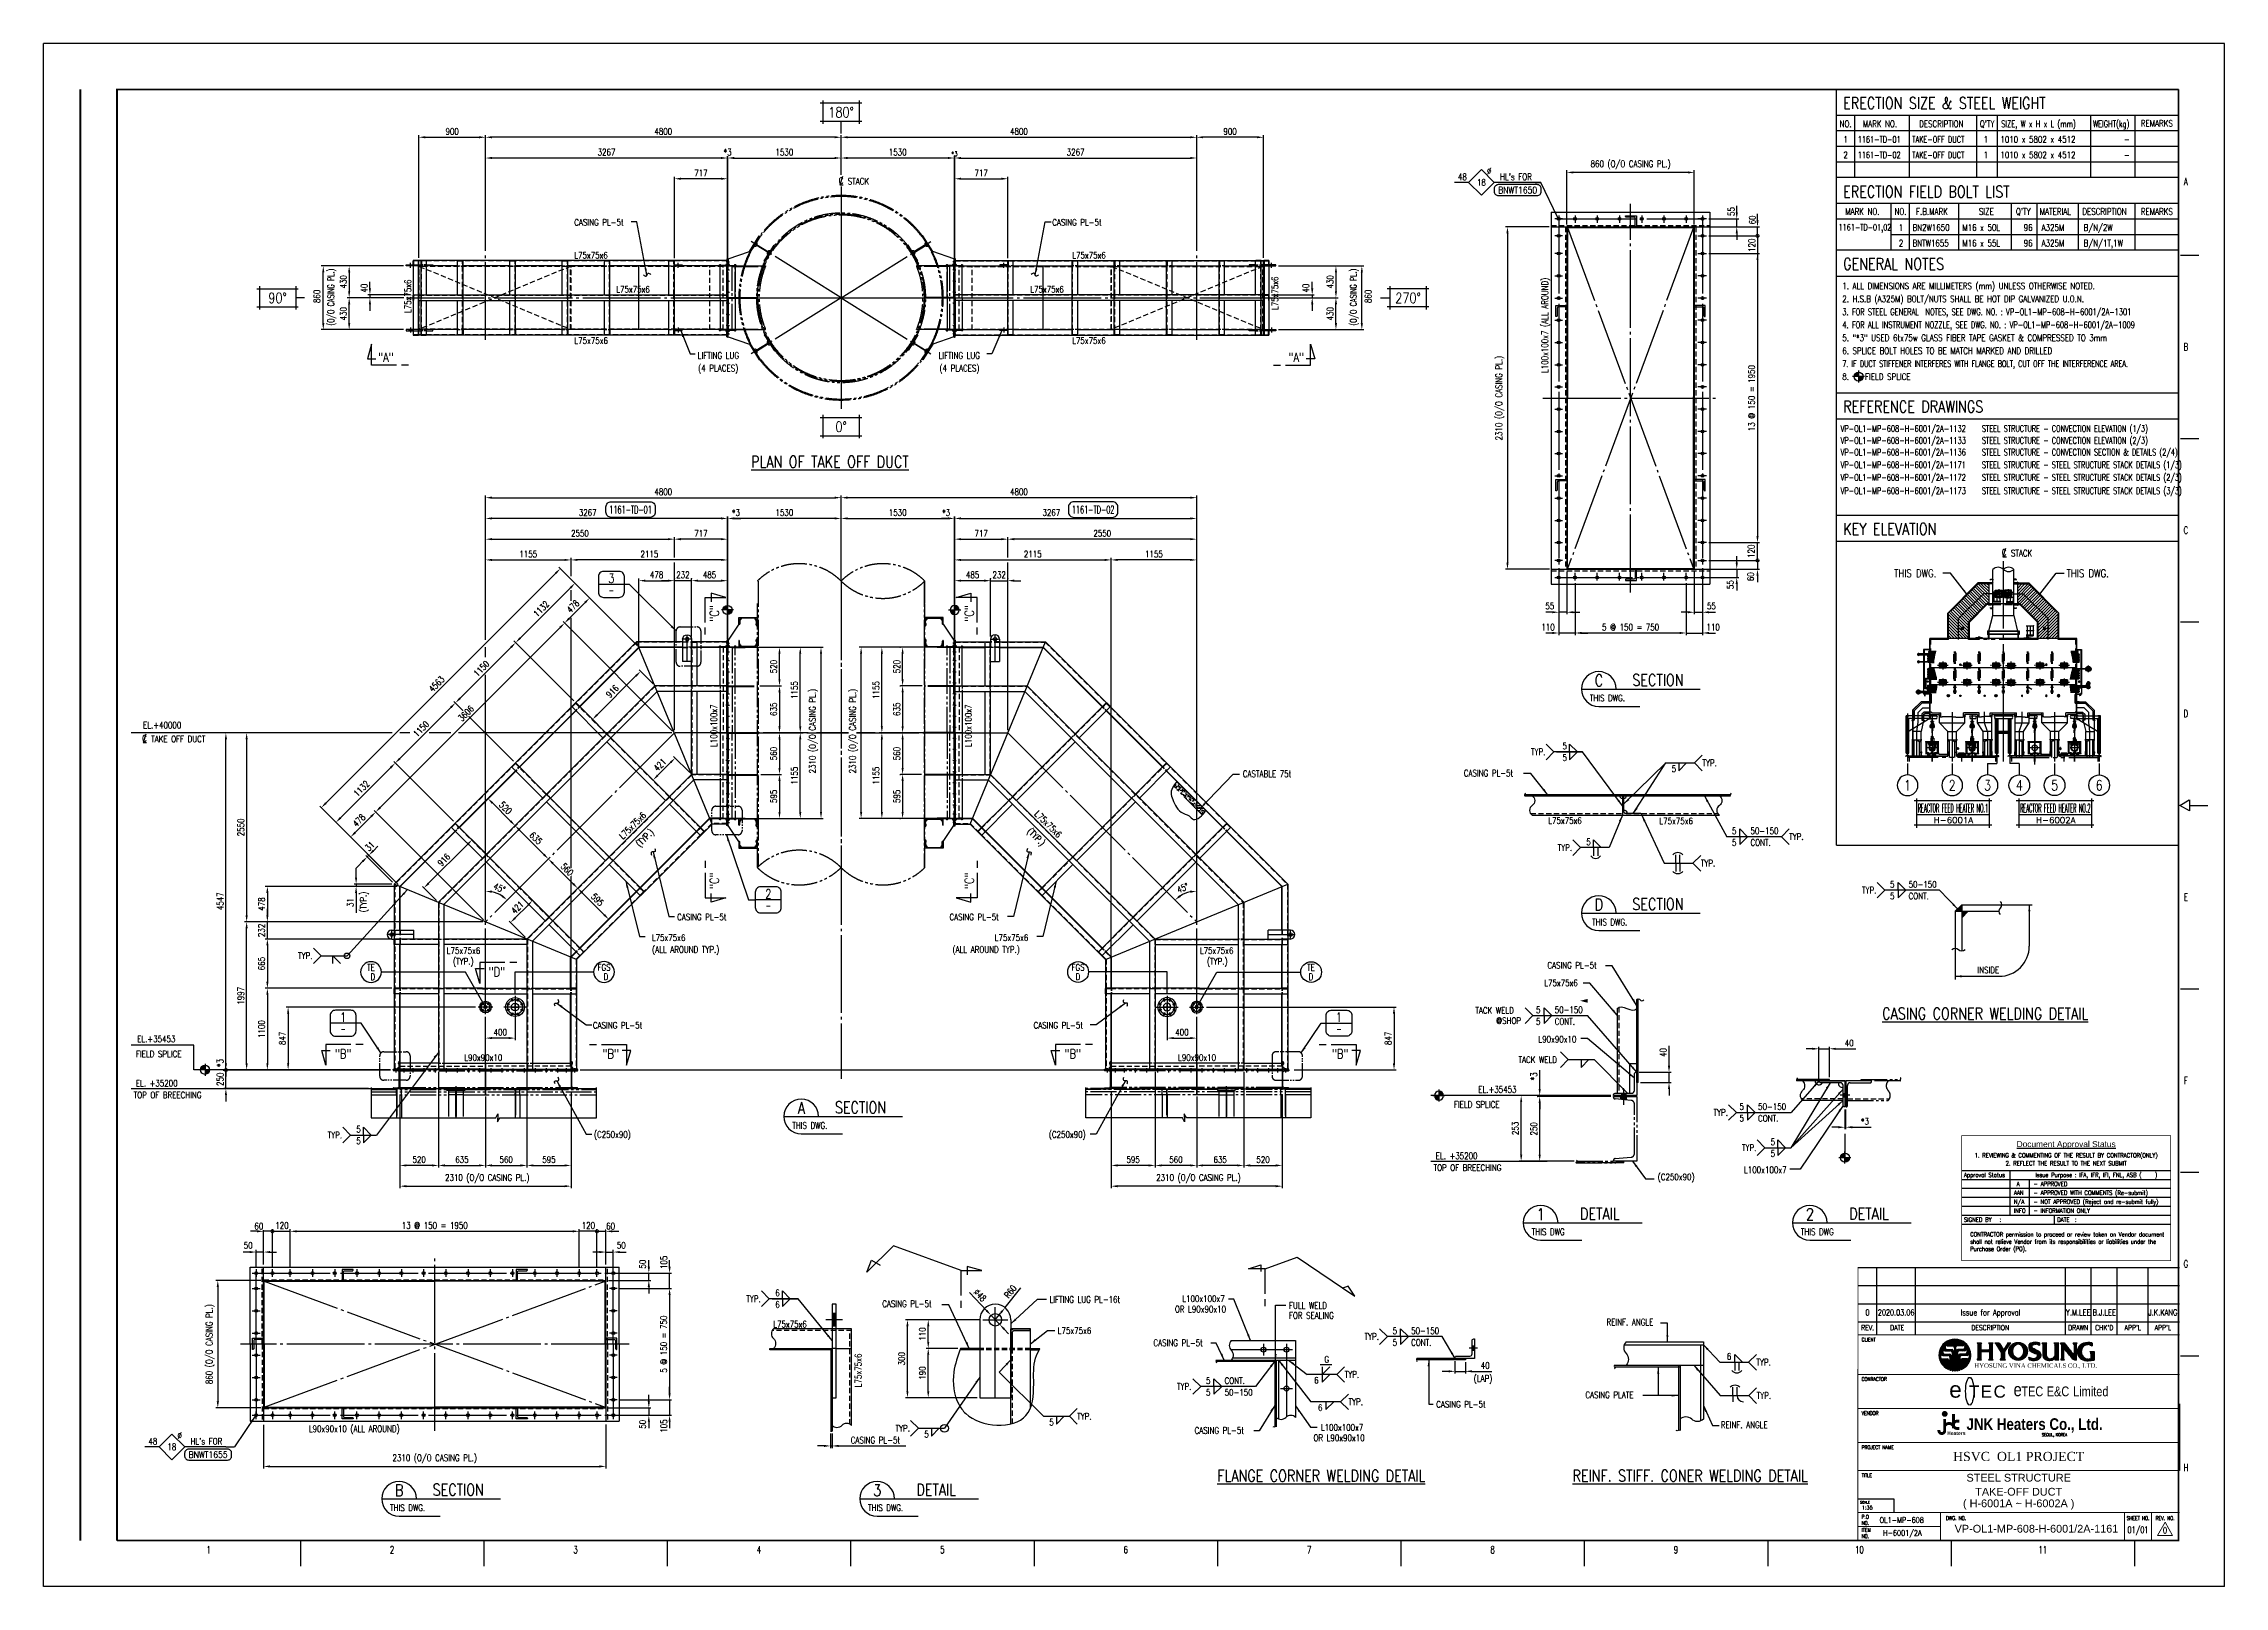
# Model space of a CAD drawing. Header units: millimetres. Extents: x 0 to 134087, y -49114 to 20834.
# Drawn here: x 0 to 29435, y 0 to 20820 of the extents above; entities that cross this region are included whole.
import ezdxf
from ezdxf.enums import TextEntityAlignment as Align

# ---------------------------------------------------------------- set-up
doc = ezdxf.new("R2010")
doc.units = ezdxf.units.MM
doc.header["$LTSCALE"] = 35
for name, pattern in [('CENTER', [7, 4, -1, 1, -1]), ('HIDDEN2', [0.1875, 0.125, -0.0625]), ('JNK-CENTER', [34, 30, -1.5, 1, -1.5]), ('JNK-HIDDEN', [3, 2, -1]), ('JNK-PHANTOM', [15, 10, -1, 1, -1, 1, -1]), ('PH2', [15, 10, -1, 1, -1, 1, -1]), ('PHA', [30, 20, -2, 2, -2, 2, -2])]:
    doc.linetypes.add(name, pattern=pattern)
for name, color, linetype in [('9', 2, 'HIDDEN2'), ('BODER', 7, 'Continuous'), ('border', 130, 'Continuous'), ('C', 1, 'CENTER'), ('CEN-R', 1, 'JNK-CENTER'), ('CON-C', 4, 'Continuous'), ('CON-G', 3, 'Continuous'), ('CON-R', 1, 'Continuous'), ('CON-W', 7, 'Continuous'), ('CON-Y', 2, 'Continuous'), ('CONT-Y', 2, 'Continuous'), ('det', 2, 'PH2'), ('Dim-W', 7, 'Continuous'), ('FORM', 7, 'Continuous'), ('HID-Y', 2, 'JNK-HIDDEN'), ('HL', 7, 'Continuous'), ('LOGO-FRAME', 7, 'Continuous'), ('MIS-B', 5, 'Continuous'), ('PAN-W', 6, 'PHA'), ('PHA-M', 6, 'JNK-PHANTOM'), ('PHA-W', 7, 'JNK-PHANTOM'), ('REF-R', 2, 'JNK-PHANTOM'), ('STL-OBJT', 7, 'Continuous'), ('TITLE', 7, 'Continuous'), ('TXT-C', 4, 'Continuous'), ('TXT-G', 3, 'Continuous'), ('TXT-Y', 2, 'Continuous'), ('TXTN-G', 3, 'Continuous'), ('TXTT-C', 4, 'Continuous')]:
    doc.layers.add(name, color=color, linetype=linetype)
doc.layers.add('CONT-G', color=3, linetype='Continuous', lineweight=25)
doc.styles.add('Arial', font='arial.ttf', dxfattribs={"height": 0.2})
doc.styles.add('Logo', font='ARIALNB.TTF', dxfattribs={"width": 0.8})
doc.styles.add('ROMANS', font='ROMANS.shx', dxfattribs={"width": 0.8})
doc.styles.add('SIMPLEX', font='simplex.shx', dxfattribs={"width": 0.8})
doc.styles.get("Standard").update_dxf_attribs({"font": 'romans.shx', "width": 0.8, "bigfont": 'whgtxt.shx'})
doc.styles.add('time', font='times.ttf', dxfattribs={"height": 5})
doc.styles.add('TXTD-Y', font='SIMPLEX.shx', dxfattribs={"width": 0.8})
doc.styles.add('USER1', font='swiss.ttf', dxfattribs={"width": 0.8, "height": 5})
doc.dimstyles.new('DIM25', dxfattribs={"dimscale": 25, "dimtxt": 2.5, "dimasz": 2.5, "dimexe": 1, "dimexo": 1, "dimgap": 1, "dimtad": 1, "dimdec": 1, "dimdsep": 46, "dimtxsty": 'SIMPLEX', "dimcen": 0, "dimclrt": 2, "dimazin": 2, "dimtfac": 1, "dimtdec": 1, "dimtix": 1, "dimtmove": 2, "dimatfit": 0, "dimfxl": 0.18, "dimtolj": 1, "dimtzin": 0, "dimarcsym": 0})
doc.dimstyles.new('DIM35', dxfattribs={"dimscale": 35, "dimtxt": 2.5, "dimasz": 2.5, "dimexe": 0.8, "dimexo": 1, "dimgap": 1, "dimtad": 1, "dimdec": 1, "dimdsep": 46, "dimtxsty": 'SIMPLEX', "dimcen": 0, "dimclrd": 7, "dimclre": 7, "dimclrt": 2, "dimadec": 1, "dimazin": 2, "dimtfac": 1, "dimtdec": 1, "dimtix": 1, "dimtmove": 2, "dimatfit": 2, "dimfxl": 1, "dimtfill": 1, "dimarcsym": 1})
doc.dimstyles.new('DIM35x2', dxfattribs={"dimscale": 35, "dimtxt": 2.5, "dimasz": 2.5, "dimexe": 0.8, "dimexo": 1, "dimgap": 1, "dimtad": 1, "dimdec": 0, "dimlfac": 0.5, "dimdsep": 46, "dimtxsty": 'SIMPLEX', "dimcen": 0, "dimclrd": 7, "dimclre": 7, "dimclrt": 2, "dimadec": 1, "dimazin": 2, "dimtfac": 1, "dimtdec": 0, "dimtmove": 2, "dimatfit": 2, "dimfxl": 1, "dimtfill": 1, "dimarcsym": 1})
doc.dimstyles.new('DIM35x3.5', dxfattribs={"dimscale": 35, "dimtxt": 2.5, "dimasz": 2.5, "dimexe": 0.8, "dimexo": 1, "dimgap": 1, "dimtad": 1, "dimdec": 0, "dimlfac": 0.285714, "dimdsep": 46, "dimtxsty": 'SIMPLEX', "dimcen": 0, "dimclrd": 7, "dimclre": 7, "dimclrt": 2, "dimadec": 1, "dimazin": 2, "dimtfac": 1, "dimtdec": 0, "dimtix": 1, "dimtmove": 0, "dimatfit": 2, "dimfxl": 1, "dimtfill": 1, "dimarcsym": 1})

msp = doc.modelspace()

# ---------------------------------------------------------------- texts
at = {"color": 2, "lineweight": 0}
msp.add_text('1:35', height=48.30359, dxfattribs=at).set_placement((24614.9624, 1039.5733), align=Align.CENTER)
at = {"layer": 'BODER', "color": 7, "style": 'ROMANS'}
for s, height, width, p in [('0', 80.5, 0.7, (24618.0105, 3697.0283)), ('2020.03.06', 80.5, 0.65, (25004.2065, 3697.0283)), ('Y.M.LEE', 80.5, 0.7, (27463.4756, 3697.0283)), ('B.J.LEE', 80.5, 0.7, (27813.4756, 3697.0283)), ('J.K.KANG', 80.5, 0.7, (28604.9924, 3697.0283)), ('0', 87.5, 0.7, (28633.5001, 756.5256))]:
    msp.add_text(s, height=height, dxfattribs=dict(at, width=width)).set_placement(p, align=Align.MIDDLE)
at = {"layer": 'BODER', "color": 7, "style": 'ROMANS', "width": 0.7}
msp.add_text('Issue for Approval', height=80.5, dxfattribs=at).set_placement((26278.0239, 3697.0283), align=Align.MIDDLE_CENTER)
at = {"layer": 'BODER', "color": 7, "style": 'Arial'}
for s, p in [('STEEL STRUCTURE', (26658.4763, 1466.6621)), ('( H-6001A ~ H-6002A )', (26658.4763, 1107.626)), ('TAKE-OFF DUCT', (26658.4763, 1277.3076))]:
    msp.add_text(s, height=105, dxfattribs=at).set_placement(p, align=Align.MIDDLE)
msp.add_text('VP-OL1-MP-608-H-6001/2A-1161', height=105, dxfattribs=at).set_placement((26898.6199, 725.6038), align=Align.CENTER)
at = {"layer": 'CON-G', "style": 'SIMPLEX', "width": 0.8}
for p in [(24978.1395, 13619.5603), (27306.123, 13619.5603)]:
    msp.add_text('THIS DWG.', height=105, dxfattribs=at).set_placement(p)
at = {"layer": 'CON-W', "color": 2, "style": 'SIMPLEX', "width": 0.8}
for s, p in [('5', (22787.8767, 10151.6412)), ('5', (22787.8767, 9994.1412)), ('50-150', (23039.1443, 10151.6412)), ('CONT.', (23039.1443, 9994.1412)), ('5', (20144.6825, 7737.2052)), ('5', (20144.6825, 7579.7052)), ('50-150', (20395.9501, 7737.2052)), ('CONT.', (20395.9501, 7579.7052)), ('5', (22890.175, 6430.1775)), ('50-150', (23141.4427, 6430.1775)), ('5', (22890.175, 6272.6775)), ('CONT.', (23141.4427, 6272.6775)), ('6', (22718.5728, 3059.8278))]:
    msp.add_text(s, height=87.5, dxfattribs=at).set_placement(p)
at = {"layer": 'CON-Y', "style": 'SIMPLEX', "width": 0.8}
for s, height, p in [('CASING PL-5t', 87.5, (19168.7062, 10931.6837)), ('L75x75x6', 87.5, (20309.5809, 10290.5703)), ('L75x75x6', 87.5, (21808.4379, 10285.1031)), ('CASING PL-5t', 87.5, (20297.3148, 8338.1777)), ('INSIDE', 87.5, (26101.2703, 8273.5963)), ('L75x75x6', 87.5, (20255.3494, 8100.1796)), ('L90x90x10', 87.5, (20175.2109, 7339.8758)), ('(C250x90)', 87.5, (7428.6868, 6054.8388)), ('(C250x90)', 87.5, (13568.6186, 6054.8388)), ('L100x100x7', 87.5, (22952.4235, 5577.7548)), ('(C250x90)', 87.5, (21786.8964, 5481.2478)), ('REINF. ANGLE', 87.5, (21094.5744, 3522.7635)), ('CASING PLATE', 87.5, (20809.6177, 2540.0783)), ('REINF. ANGLE', 87.5, (22637.9001, 2135.8957)), ('SEOUL, KOREA', 39.2392, (26972.3268, 2027.5005))]:
    msp.add_text(s, height=height, dxfattribs=at).set_placement(p)
at = {"layer": 'Dim-W', "color": 2, "style": 'SIMPLEX', "width": 0.8}
for s, p in [('L75x75x6', (7162.684, 17919.5075)), ('L75x75x6', (13884.6214, 17919.5075)), ('L75x75x6', (7730.1213, 17459.5136)), ('L75x75x6', (13317.1841, 17459.5136)), ('L75x75x6', (7164.1276, 16768.3823)), ('L75x75x6', (13883.1778, 16768.3823)), ('LIFTING LUG', (8828.7765, 16567.402)), ('(4 PLACES)', (8835.5198, 16395.5473)), ('LIFTING LUG', (12080.5467, 16567.402)), ('(4 PLACES)', (12091.7856, 16395.5473)), ('EL.+40000', (1341.6148, 11579.0513)), ('CASTABLE 75t', (16186.3393, 10921.4771)), ('CASING PL-5t', (12226.4824, 8988.8474)), ('(ALL AROUND TYP.)', (12268.0397, 8550.467)), ('L75x75x6', (12838.1827, 8710.513)), ('L75x75x6', (15606.3131, 8535.4468)), ('(TYP.)', (15702.7604, 8391.5341)), ('EL.+35453', (1262.7671, 7344.1891)), ('CASING PL-5t', (7414.8711, 7528.0378)), ('CASING PL-5t', (13362.4343, 7528.0378)), ('FIELD SPLICE', (1246.0712, 7141.6037)), ('L90x90x10', (15312.3011, 7091.8986)), ('EL. +35200', (1245.2115, 6746.0601)), ('TOP OF BREECHING', (1216.0883, 6587.2534)), ('FIELD SPLICE', (19036.0526, 6459.6702)), ('EL.+35453', (19363.6672, 6662.2556)), ('TOP OF BREECHING', (18761.2392, 5606.7445)), ('EL. +35200', (18790.3624, 5765.5511)), ('CASING PL-5t', (11320.355, 3770.005)), ('LIFTING LUG PL-16t', (13576.5748, 3827.3968)), ('L100x100x7', (15369.7084, 3838.6476)), ('FULL WELD', (16809.2129, 3745.7864)), ('L75x75x6', (9848.5297, 3494.6542)), ('OR L90x90x10', (15270.2667, 3697.3463)), ('FOR SEALING', (16809.2129, 3612.0064)), ('L75x75x6', (13688.4052, 3406.8714)), ('CASING PL-5t', (14979.9443, 3242.2053)), ('6', (17149.0616, 2737.1371)), ('6', (17200.1408, 2367.9884)), ('CASING PL-5t', (18796.9434, 2413.2833)), ('5', (11886.3377, 2010.6795)), ('CASING PL-5t', (15535.2694, 2060.8324)), ('L100x100x7', (17239.3524, 2101.4834)), ('OR L90x90x10', (17139.9107, 1960.1821))]:
    msp.add_text(s, height=87.5, dxfattribs=at).set_placement(p)
msp.add_text('L100x100x7', height=87.5, rotation=90, dxfattribs=at).set_placement((12525.1737, 11328.8695))
at = {"layer": 'Dim-W', "color": 2, "ltscale": 0.5, "style": 'SIMPLEX', "width": 0.8}
for s, p in [('L75x75x6', (13367.5398, 10415.3396)), ('(TYP.)', (13268.9842, 10183.6738))]:
    msp.add_text(s, height=87.5, rotation=315, dxfattribs=at).set_placement(p)
at = {"layer": 'Dim-W', "color": 2, "style": 'SIMPLEX', "width": 0.8}
for s, p in [('TYP.', (9483.7014, 3881.3021)), ('TYP.', (17828.3194, 3371.4097)), ('G', (17287.004, 3063.7329)), ('TYP.', (17561.2557, 2860.3371))]:
    msp.add_text(s, height=87.5, dxfattribs=at).set_placement(p, align=Align.MIDDLE_LEFT)
at = {"layer": 'Dim-W', "color": 2, "insert": (4916.7, 17636.6971), "char_height": 87.5, "attachment_point": 6, "rotation": 90, "style": 'SIMPLEX'}
msp.add_mtext('L75x75x6', dxfattribs=at)
at = {"layer": 'TXT-C', "style": 'SIMPLEX', "width": 0.8}
for s, p in [('ERECTION SIZE & STEEL WEIGHT', (24289.9038, 19938.4756)), ('ERECTION FIELD BOLT LIST', (24289.9038, 18743.7733)), ('GENERAL NOTES', (24289.9038, 17768.4756)), ('REFERENCE DRAWINGS', (24289.9038, 15843.4756)), ('KEY ELEVATION', (24289.9038, 14192.886))]:
    msp.add_text(s, height=157.5, dxfattribs=at).set_placement(p)
for s, p in [('%%UCASING CORNER WELDING DETAIL', (26206.5729, 7651.8756)), ('%%UFLANGE CORNER WELDING DETAIL', (17245.5545, 1413.2855)), ('%%UREINF. STIFF. CONER WELDING DETAIL', (22223.9583, 1415.333))]:
    msp.add_text(s, height=157.5, dxfattribs=at).set_placement(p, align=Align.CENTER)
at = {"layer": 'TXT-G', "style": 'SIMPLEX', "width": 0.8}
for s, p in [('NO.', (24321.8805, 19693.4756)), ("Q'TY", (26232.7138, 19693.4756)), ('REMARKS', (28523.3613, 19700.2004)), ('REMARKS', (28523.3613, 18510.2004))]:
    msp.add_text(s, height=87.5, dxfattribs=at).set_placement(p, align=Align.CENTER)
at = {"layer": 'TXT-G', "style": 'SIMPLEX'}
for s, width, p in [('MARK NO.', 0.8, (24554.5132, 19693.4756)), ('DESCRIPTION', 0.8, (25315.1702, 19693.4756)), ('SIZE, W x H x L (mm)', 0.75, (26422.9783, 19693.4756)), ('WEIGHT(kg)', 0.75, (27663.5058, 19693.4756)), ('MARK NO.', 0.8, (24318.2513, 18510.2004)), ('NO.', 0.8, (24981.9821, 18510.2004)), ('F.B.MARK', 0.8, (25273.4596, 18510.2004)), ('SIZE', 0.8, (26122.5431, 18510.2004)), ("Q'TY", 0.8, (26621.5543, 18510.2004)), ('MATERIAL', 0.8, (26942.7139, 18510.2004)), ('DESCRIPTION', 0.8, (27519.0565, 18510.2004))]:
    msp.add_text(s, height=87.5, dxfattribs=dict(at, width=width)).set_placement(p)
at = {"layer": 'TXT-Y', "style": 'SIMPLEX', "width": 0.8}
for s, p in [('1', (24321.8805, 19483.4756)), ('2', (24321.8805, 19273.4756))]:
    msp.add_text(s, height=87.5, dxfattribs=at).set_placement(p, align=Align.CENTER)
at = {"layer": 'TXT-Y', "style": 'SIMPLEX'}
for s, width, p in [('1161-TD-01', 0.7, (24486.3805, 19483.4756)), ('TAKE-OFF DUCT', 0.7, (25221.3805, 19483.4756)), ('1010 x 5802 x 4512', 0.8, (26411.3805, 19483.4756)), ('1161-TD-02', 0.7, (24486.3805, 19273.4756)), ('TAKE-OFF DUCT', 0.7, (25221.3805, 19273.4756)), ('1010 x 5802 x 4512', 0.8, (26411.3805, 19273.4756)), ('1161-TD-01,02', 0.6, (24227.4198, 18297.5339)), ('1', 0.8, (25040.7923, 18293.4756)), ('BN2W1650', 0.8, (25225.2312, 18293.4756)), ('M16 x 50L', 0.8, (25898.2899, 18293.4756)), ('A325M', 0.8, (26968.4421, 18293.4756)), ('B/N/2W', 0.8, (27534.2895, 18293.4756)), ('2', 0.8, (25040.7923, 18083.4756)), ('BNTW1655', 0.8, (25225.2312, 18083.4756)), ('M16 x 55L', 0.8, (25898.2899, 18083.4756)), ('A325M', 0.8, (26968.4421, 18083.4756)), ('B/N/1T,1W', 0.8, (27534.2895, 18083.4756)), ('2. H.S.B (A325M) BOLT/NUTS SHALL BE HOT DIP GALVANIZED U.O.N.', 0.8, (24278.1305, 17330.9756)), ('1. ALL DIMENSIONS ARE MILLIMETERS (mm) UNLESS OTHERWISE NOTED.', 0.8, (24278.1305, 17505.9756)), ('3. FOR STEEL GENERAL  NOTES, SEE DWG. NO. : VP-OL1-MP-608-H-6001/2A-1301', 0.75, (24278.1305, 17155.9756)), ('4. FOR ALL INSTRUMENT NOZZLE, SEE DWG. N0. : VP-OL1-MP-608-H-6001/2A-1009', 0.75, (24278.1305, 16980.9756)), ('5. "*3" USED 6tx75w GLASS FIBER TAPE GASKET & COMPRESSED TO 3mm', 0.8, (24278.1305, 16805.9756)), ('7. IF DUCT STIFFENER INTERFERES WITH FLANGE BOLT, CUT OFF THE INTERFERENCE AREA.', 0.72, (24278.1305, 16455.9756)), ('6. SPLICE BOLT HOLES TO BE MATCH MARKED AND DRILLED', 0.8, (24278.1305, 16630.9756)), ('8.    FIELD SPLICE', 0.8, (24278.1305, 16280.9756)), ('VP-OL1-MP-608-H-6001/2A-1132', 0.75, (24255.149, 15580.9756)), ('STEEL STRUCTURE - CONVECTION ELEVATION (1/3)', 0.6, (26162.5268, 15580.9756)), ('VP-OL1-MP-608-H-6001/2A-1133', 0.75, (24255.149, 15420.8832)), ('VP-OL1-MP-608-H-6001/2A-1136', 0.75, (24255.149, 15262.1613)), ('STEEL STRUCTURE - CONVECTION ELEVATION (2/3)', 0.6, (26162.5268, 15420.8832)), ('STEEL STRUCTURE - CONVECTION SECTION & DETAILS (2/4)', 0.6, (26162.5268, 15262.1613)), ('VP-OL1-MP-608-H-6001/2A-1171', 0.75, (24255.149, 15091.6876)), ('VP-OL1-MP-608-H-6001/2A-1172', 0.75, (24255.149, 14922.054)), ('STEEL STRUCTURE - STEEL STRUCTURE STACK DETAILS (1/3)', 0.6, (26162.5268, 15091.6876)), ('STEEL STRUCTURE - STEEL STRUCTURE STACK DETAILS (2/3)', 0.6, (26162.5268, 14922.054)), ('VP-OL1-MP-608-H-6001/2A-1173', 0.75, (24255.149, 14741.4764)), ('STEEL STRUCTURE - STEEL STRUCTURE STACK DETAILS (3/3)', 0.6, (26162.5268, 14741.4764)), ('5', 0.8, (20501.0913, 11296.647)), ('5', 0.8, (20501.0913, 11139.147)), ('5', 0.8, (21975.11, 10990.2712)), ('5', 0.8, (20823.8444, 10004.1926)), ('5', 0.8, (24922.0983, 9429.8618)), ('50-150', 0.8, (25173.366, 9429.8618)), ('5', 0.8, (24922.0983, 9272.3618)), ('CONT.', 0.8, (25173.366, 9272.3618)), ('5', 0.8, (4222.0051, 6125.9343)), ('5', 0.8, (4222.0051, 5968.4343)), ('5', 0.8, (23311.7071, 5955.0738)), ('5', 0.8, (23311.7071, 5797.5738)), ('6', 0.8, (9875.5029, 3917.0021)), ('6', 0.8, (9875.5029, 3759.5021)), ('5', 0.8, (18207.8152, 3405.7097)), ('5', 0.8, (18207.8152, 3248.2097)), ('50-150', 0.8, (18459.0829, 3405.7097)), ('CONT.', 0.8, (18459.0829, 3248.2097)), ('5', 0.8, (15688.8778, 2731.9609)), ('5', 0.8, (15688.8778, 2574.4609)), ('CONT.', 0.8, (15940.1454, 2731.9609)), ('50-150', 0.8, (15940.1454, 2574.4609)), ('5', 0.8, (13573.6291, 2172.3982))]:
    msp.add_text(s, height=87.5, dxfattribs=dict(at, width=width)).set_placement(p)
at = {"layer": 'TXT-Y', "style": 'SIMPLEX', "width": 0.8}
for s, p in [('1', (26245.3461, 19483.4756)), ('-', (28157.7164, 19483.4756)), ('1', (26245.3461, 19273.4756)), ('-', (28157.7164, 19273.4756)), ('96', (26846.3947, 18293.4756)), ('96', (26846.3947, 18083.4756)), ('L90x90x10 (ALL AROUND)', (4806.7463, 2083.0304))]:
    msp.add_text(s, height=87.5, dxfattribs=at).set_placement(p, align=Align.RIGHT)
msp.add_text('L100x100x7 (ALL AROUND)', height=87.5, rotation=90, dxfattribs=at).set_placement((20306.0003, 17661.1589), align=Align.RIGHT)
for s, p in [('TYP.', (20074.8111, 11262.347)), ('TYP.', (22389.481, 11113.4712)), ('TYP.', (20434.6797, 9969.8926)), ('TYP.', (23561.2396, 10117.3412)), ('TYP.', (22368.423, 9759.5227)), ('TYP.', (24542.6025, 9395.5618)), ('TACK WELD', (19324.6874, 7773.2072)), ('@SHOP', (19605.417, 7633.9944)), ('TYP.', (22538.8104, 6395.8775)), ('TYP.', (3833.9163, 6090.2343)), ('TYP.', (22923.6183, 5919.3738)), ('TYP.', (23118.8516, 3025.5278)), ('TYP.', (15297.2601, 2697.6609)), ('TYP.', (17612.335, 2491.1884)), ('TYP.', (23121.4087, 2575.4798)), ('TYP.', (13950.8846, 2294.1982))]:
    msp.add_text(s, height=87.5, dxfattribs=at).set_placement(p, align=Align.MIDDLE_LEFT)
at = {"layer": 'TXT-Y', "color": 2, "style": 'SIMPLEX', "width": 0.8}
msp.add_text('L75x75x6', height=87.61682, rotation=90, dxfattribs=at).set_placement((11038.9717, 2687.2379))
at = {"layer": 'TXTT-C', "style": 'TXTD-Y', "width": 0.8}
msp.add_text('%%UPLAN OF TAKE OFF DUCT', height=157.5, dxfattribs=at).set_placement((9548.9695, 15097.9221))

# ---------------------------------------------------------------- blocks, each defined once
blk = doc.blocks.new('TITLE')
at = {"color": 7}
for p, q in [((841, 594.85), (0, 594.85)), ((0, 0), (0, 594.85)), ((841, 0), (841, 594.85)), ((824.02, 513.34), (831.1, 513.34)), ((824.02, 442.6), (831.1, 442.6)), ((824.02, 371.87), (831.1, 371.87)), ((823.88, 301.14), (827.42, 303.26)), ((827.56, 303.26), (827.56, 299.02)), ((827.56, 299.02), (823.88, 301.14)), ((827.56, 301.14), (834.63, 301.14)), ((824.02, 230.41), (831.1, 230.41)), ((824.02, 159.68), (831.1, 159.68)), ((824.02, 88.95), (831.1, 88.95)), ((823.67, 70.34), (823.67, 44.64)), ((99.02, 17.68), (99.02, 7.78)), ((169.76, 17.68), (169.76, 7.78)), ((240.49, 17.68), (240.49, 7.78)), ((311.22, 17.68), (311.22, 7.78)), ((381.95, 17.68), (381.95, 7.78)), ((452.68, 17.68), (452.68, 7.78)), ((523.41, 17.68), (523.41, 7.78)), ((594.15, 17.68), (594.15, 7.78)), ((664.88, 17.68), (664.88, 7.78)), ((735.61, 17.68), (735.61, 7.78)), ((806.34, 17.68), (806.34, 7.78)), ((841, 0), (0, 0))]:
    blk.add_line(p, q, dxfattribs=at)
at = {"color": 5}
for p, q in [((731.11, 90.5), (733.27, 92.66)), ((731.12, 90.55), (733.27, 92.7)), ((731.13, 90.6), (733.27, 92.74)), ((731.14, 90.65), (733.27, 92.78)), ((731.16, 90.7), (733.27, 92.81)), ((731.17, 90.75), (733.27, 92.85)), ((731.18, 90.8), (733.27, 92.89)), ((731.2, 90.86), (733.27, 92.93)), ((731.22, 90.91), (733.27, 92.97)), ((731.23, 90.97), (733.27, 93.01)), ((731.25, 91.02), (733.27, 93.04)), ((731.27, 91.08), (733.27, 93.08)), ((731.29, 91.13), (733.27, 93.12)), ((731.31, 91.19), (733.27, 93.16)), ((731.33, 91.25), (733.27, 93.2)), ((731.35, 91.31), (733.27, 93.23)), ((731.37, 91.37), (733.27, 93.27)), ((731.4, 91.44), (733.27, 93.31)), ((731.42, 91.5), (733.27, 93.35)), ((731.45, 91.57), (733.27, 93.39)), ((731.48, 91.63), (733.27, 93.43)), ((731.51, 91.7), (733.27, 93.46)), ((731.54, 91.77), (733.27, 93.5)), ((731.58, 91.85), (733.27, 93.54)), ((731.61, 91.92), (733.27, 93.58)), ((731.65, 92), (734.26, 94.6)), ((731.7, 92.08), (734.18, 94.56)), ((731.74, 92.17), (734.09, 94.51)), ((731.79, 92.25), (734, 94.46)), ((731.85, 92.35), (733.91, 94.41)), ((731.91, 92.45), (733.81, 94.34)), ((731.98, 92.56), (733.7, 94.27)), ((732.06, 92.68), (733.58, 94.19)), ((732.16, 92.81), (733.44, 94.09)), ((732.29, 92.98), (733.28, 93.97)), ((732.4, 91.75), (733.27, 92.62)), ((732.44, 91.75), (733.27, 92.58)), ((732.47, 91.75), (733.27, 92.55)), ((732.48, 93.21), (733.05, 93.78)), ((733.28, 93.58), (734.33, 94.64)), ((733.31, 93.58), (734.41, 94.68)), ((733.35, 93.58), (734.48, 94.71)), ((733.39, 93.58), (734.55, 94.75)), ((733.43, 93.58), (734.62, 94.78)), ((733.47, 93.58), (734.69, 94.81)), ((733.5, 93.58), (734.76, 94.83)), ((733.54, 93.58), (734.82, 94.86)), ((733.58, 93.58), (734.88, 94.88)), ((733.62, 93.58), (734.94, 94.91)), ((733.66, 93.58), (735, 94.93)), ((733.7, 93.09), (735.76, 95.15)), ((733.7, 93.13), (735.71, 95.14)), ((733.7, 93.17), (735.66, 95.12)), ((733.7, 93.21), (735.61, 95.11)), ((733.7, 93.25), (735.56, 95.1)), ((733.7, 93.28), (735.5, 95.09)), ((733.7, 93.32), (735.45, 95.07)), ((733.7, 93.36), (735.4, 95.06)), ((733.7, 93.4), (735.35, 95.04)), ((733.7, 93.44), (735.29, 95.03)), ((733.7, 93.47), (735.24, 95.01)), ((733.7, 93.51), (735.18, 94.99)), ((733.7, 93.55), (735.12, 94.97)), ((733.7, 93.58), (735.06, 94.95)), ((733.71, 93.03), (735.85, 95.17)), ((733.71, 93.06), (735.81, 95.16)), ((733.72, 93), (735.9, 95.18)), ((733.73, 92.97), (735.95, 95.19)), ((733.74, 92.94), (736, 95.2)), ((733.75, 92.92), (736.04, 95.2)), ((733.77, 92.89), (736.09, 95.21)), ((733.78, 92.87), (736.13, 95.22)), ((733.8, 92.85), (736.18, 95.23)), ((733.82, 92.83), (736.22, 95.23)), ((733.84, 92.81), (736.27, 95.24)), ((733.86, 92.79), (736.31, 95.24)), ((733.88, 92.78), (736.36, 95.25)), ((733.91, 92.76), (736.4, 95.25)), ((733.93, 92.75), (736.44, 95.26)), ((733.96, 92.74), (736.48, 95.26)), ((733.99, 92.73), (736.53, 95.27)), ((734.02, 92.72), (736.57, 95.27)), ((734.05, 92.71), (736.61, 95.27)), ((734.08, 92.71), (736.65, 95.28)), ((734.12, 92.71), (736.69, 95.28)), ((734.16, 92.71), (736.73, 95.28)), ((734.2, 92.71), (736.77, 95.28)), ((734.23, 92.71), (736.81, 95.29)), ((734.27, 92.71), (736.85, 95.29)), ((734.31, 92.71), (736.89, 95.29)), ((734.35, 92.71), (736.93, 95.29)), ((734.39, 92.71), (736.97, 95.29)), ((734.43, 92.71), (737.01, 95.29)), ((734.46, 92.71), (737.05, 95.29)), ((734.5, 92.71), (737.09, 95.29)), ((734.54, 92.71), (737.12, 95.29)), ((734.58, 92.71), (737.16, 95.29)), ((734.62, 92.71), (737.2, 95.29)), ((734.65, 92.71), (737.24, 95.29)), ((734.69, 92.71), (737.27, 95.29)), ((734.73, 92.71), (737.31, 95.29)), ((734.77, 92.71), (737.35, 95.29)), ((734.81, 92.71), (737.38, 95.28)), ((734.85, 92.71), (737.42, 95.28)), ((734.88, 92.71), (737.46, 95.28)), ((734.92, 92.71), (737.49, 95.28)), ((734.96, 92.71), (737.53, 95.28)), ((735, 92.71), (737.56, 95.27)), ((735.04, 92.71), (737.6, 95.27)), ((735.07, 92.71), (737.63, 95.27)), ((735.11, 92.71), (737.67, 95.26)), ((735.15, 92.71), (737.7, 95.26)), ((735.19, 92.71), (737.74, 95.26)), ((735.23, 92.71), (737.77, 95.25)), ((735.27, 92.71), (737.81, 95.25)), ((735.3, 92.71), (737.84, 95.24)), ((735.34, 92.71), (737.87, 95.24)), ((735.38, 92.71), (737.91, 95.24)), ((735.42, 92.71), (737.94, 95.23)), ((735.46, 92.71), (737.97, 95.23)), ((735.5, 92.71), (738.01, 95.22)), ((735.53, 92.71), (738.04, 95.22)), ((735.57, 92.71), (738.07, 95.21)), ((735.61, 92.71), (738.11, 95.2)), ((735.65, 92.71), (738.14, 95.2)), ((735.69, 92.71), (738.17, 95.19)), ((735.72, 92.71), (738.2, 95.19)), ((735.76, 92.71), (738.24, 95.18)), ((735.8, 92.71), (738.27, 95.17)), ((735.84, 92.71), (738.3, 95.17)), ((735.88, 92.71), (738.33, 95.16)), ((735.92, 92.71), (738.36, 95.16)), ((735.95, 92.71), (738.39, 95.15)), ((735.99, 92.71), (738.43, 95.14)), ((736.03, 92.71), (738.46, 95.13)), ((736.07, 92.71), (738.49, 95.13)), ((736.11, 92.71), (738.52, 95.12)), ((736.14, 92.71), (738.55, 95.11)), ((736.18, 92.71), (738.58, 95.1)), ((736.22, 92.71), (738.61, 95.1)), ((736.26, 92.71), (738.64, 95.09)), ((736.29, 92.7), (738.67, 95.08)), ((736.33, 92.7), (738.7, 95.07)), ((736.36, 92.69), (738.73, 95.06)), ((736.39, 92.69), (738.76, 95.06)), ((736.42, 92.68), (738.79, 95.05)), ((736.45, 92.67), (738.82, 95.04)), ((736.48, 92.66), (738.85, 95.03)), ((736.5, 92.65), (738.88, 95.02)), ((736.53, 92.63), (738.91, 95.01)), ((736.55, 92.62), (738.94, 95)), ((736.58, 92.6), (738.96, 94.99)), ((736.6, 92.59), (738.99, 94.98)), ((736.62, 92.57), (739.02, 94.97)), ((736.64, 92.56), (739.05, 94.96)), ((736.66, 92.54), (739.08, 94.95)), ((736.68, 92.52), (739.11, 94.94)), ((736.7, 92.5), (739.14, 94.93)), ((736.72, 92.48), (739.16, 94.92)), ((736.74, 92.46), (739.19, 94.91)), ((736.76, 92.44), (739.22, 94.9)), ((736.77, 92.42), (739.25, 94.89)), ((736.79, 92.4), (739.27, 94.88)), ((736.8, 92.37), (739.3, 94.87)), ((736.82, 92.35), (739.33, 94.86)), ((736.83, 92.32), (739.36, 94.85)), ((736.84, 92.3), (739.38, 94.84)), ((736.85, 92.27), (739.41, 94.83)), ((736.86, 92.24), (739.44, 94.82)), ((736.87, 92.21), (739.47, 94.81)), ((736.88, 92.18), (739.49, 94.79)), ((736.88, 92.15), (739.52, 94.78)), ((736.89, 92.12), (739.55, 94.77)), ((736.89, 92.08), (739.57, 94.76)), ((736.9, 92.05), (739.6, 94.75)), ((736.9, 92.01), (739.62, 94.74)), ((736.9, 91.97), (739.65, 94.72)), ((737.55, 92.59), (739.68, 94.71)), ((737.64, 92.64), (739.7, 94.7)), ((737.71, 92.67), (739.73, 94.69)), ((737.76, 92.69), (739.75, 94.67)), ((737.81, 92.7), (739.78, 94.66)), ((737.86, 92.7), (739.81, 94.65)), ((737.9, 92.71), (739.83, 94.64)), ((737.94, 92.71), (739.86, 94.62)), ((737.98, 92.71), (739.88, 94.61)), ((738.02, 92.71), (739.91, 94.6)), ((738.05, 92.71), (739.93, 94.58)), ((738.09, 92.71), (739.96, 94.57)), ((738.13, 92.71), (739.98, 94.56)), ((738.17, 92.71), (740.01, 94.54)), ((738.21, 92.71), (740.03, 94.53)), ((738.25, 92.71), (740.06, 94.52)), ((738.28, 92.71), (740.08, 94.5)), ((738.32, 92.71), (740.1, 94.49)), ((738.36, 92.71), (740.13, 94.48)), ((738.4, 92.71), (740.15, 94.46)), ((738.44, 92.71), (740.18, 94.45)), ((738.47, 92.71), (740.2, 94.43)), ((738.51, 92.71), (740.22, 94.42)), ((738.55, 92.71), (740.25, 94.41)), ((738.59, 92.71), (740.27, 94.39)), ((738.63, 92.71), (740.3, 94.38)), ((738.67, 92.71), (740.32, 94.36)), ((738.7, 92.71), (740.34, 94.35)), ((738.74, 92.71), (740.37, 94.33)), ((738.78, 92.71), (740.39, 94.32)), ((738.82, 92.71), (740.41, 94.3)), ((738.86, 92.71), (740.44, 94.29)), ((738.9, 92.71), (740.46, 94.27)), ((738.93, 92.71), (740.48, 94.26)), ((738.97, 92.71), (740.5, 94.24)), ((739.01, 92.71), (740.53, 94.23)), ((739.05, 92.71), (740.55, 94.21)), ((739.09, 92.71), (740.57, 94.19)), ((739.12, 92.71), (740.59, 94.18)), ((739.16, 92.71), (740.62, 94.16)), ((739.2, 92.71), (740.64, 94.15)), ((739.24, 92.71), (740.66, 94.13)), ((739.28, 92.71), (740.68, 94.11)), ((739.32, 92.71), (740.71, 94.1)), ((739.35, 92.71), (740.73, 94.08)), ((739.39, 92.71), (740.75, 94.07)), ((739.43, 92.71), (740.77, 94.05)), ((739.47, 92.71), (740.79, 94.03)), ((739.51, 92.71), (740.81, 94.02)), ((739.54, 92.71), (740.84, 94)), ((739.58, 92.71), (740.45, 93.58)), ((739.62, 92.71), (740.45, 93.54)), ((739.66, 92.71), (740.45, 93.5)), ((739.7, 92.71), (740.45, 93.46)), ((739.74, 92.71), (740.45, 93.43)), ((739.77, 92.71), (740.45, 93.39)), ((739.81, 92.71), (740.45, 93.35)), ((739.85, 92.71), (740.45, 93.31)), ((739.89, 92.71), (740.45, 93.27)), ((739.93, 92.71), (740.45, 93.23)), ((739.96, 92.71), (740.45, 93.2)), ((740, 92.71), (740.45, 93.16)), ((740, 90.88), (741.97, 92.84)), ((740.04, 92.71), (740.45, 93.12)), ((740.04, 90.88), (741.99, 92.82)), ((740.08, 92.71), (740.45, 93.08)), ((740.08, 90.88), (742, 92.8)), ((740.12, 90.88), (742.02, 92.78)), ((740.13, 92.72), (740.44, 93.04)), ((740.16, 90.88), (742.04, 92.75)), ((740.18, 92.73), (740.43, 92.98)), ((740.2, 90.88), (742.05, 92.73)), ((740.23, 90.88), (742.07, 92.71)), ((740.25, 92.76), (740.4, 92.91)), ((740.27, 90.88), (742.08, 92.69)), ((740.31, 90.88), (742.1, 92.66)), ((740.35, 90.88), (742.11, 92.64)), ((740.39, 90.88), (742.13, 92.62)), ((740.42, 90.88), (742.15, 92.6)), ((740.46, 93.58), (740.86, 93.98)), ((740.5, 93.58), (740.88, 93.97)), ((740.53, 93.58), (740.9, 93.95)), ((740.57, 93.58), (740.92, 93.93)), ((740.61, 93.58), (740.94, 93.91)), ((740.65, 93.58), (740.96, 93.9)), ((740.69, 93.58), (740.98, 93.88)), ((740.72, 93.58), (741.01, 93.86)), ((740.76, 93.58), (741.03, 93.85)), ((740.78, 91.69), (741.95, 92.86)), ((740.8, 93.58), (741.05, 93.83)), ((740.83, 91.77), (741.94, 92.89)), ((740.84, 93.58), (741.07, 93.81)), ((740.85, 91.84), (741.92, 92.91)), ((740.87, 91.94), (741.89, 92.95)), ((740.87, 91.89), (741.9, 92.93)), ((740.88, 93.58), (741.09, 93.79)), ((740.88, 93.55), (741.11, 93.77)), ((740.88, 93.51), (741.13, 93.76)), ((740.88, 93.47), (741.15, 93.74)), ((740.88, 93.44), (741.17, 93.72)), ((740.88, 93.4), (741.19, 93.7)), ((740.88, 93.36), (741.21, 93.68)), ((740.88, 93.32), (741.23, 93.67)), ((740.88, 93.28), (741.25, 93.65)), ((740.88, 93.24), (741.27, 93.63)), ((740.88, 93.21), (741.29, 93.61)), ((740.88, 93.17), (741.31, 93.59)), ((740.88, 93.13), (741.33, 93.57)), ((740.88, 93.09), (741.35, 93.55)), ((740.88, 93.05), (741.37, 93.54)), ((740.88, 93.02), (741.38, 93.52)), ((740.88, 92.98), (741.4, 93.5)), ((740.88, 92.94), (741.42, 93.48)), ((740.88, 92.9), (741.44, 93.46)), ((740.88, 92.86), (741.46, 93.44)), ((740.88, 92.82), (741.48, 93.42)), ((740.88, 92.79), (741.5, 93.4)), ((740.88, 92.75), (741.52, 93.38)), ((740.88, 92.71), (741.54, 93.36)), ((740.88, 92.67), (741.55, 93.34)), ((740.88, 92.63), (741.57, 93.32)), ((740.88, 92.6), (741.59, 93.3)), ((740.88, 92.56), (741.61, 93.28)), ((740.88, 92.52), (741.63, 93.26)), ((740.88, 92.48), (741.64, 93.24)), ((740.88, 92.44), (741.66, 93.22)), ((740.88, 92.4), (741.68, 93.2)), ((740.88, 92.37), (741.7, 93.18)), ((740.88, 92.33), (741.72, 93.16)), ((740.88, 92.29), (741.73, 93.14)), ((740.88, 92.25), (741.75, 93.12)), ((740.88, 92.21), (741.77, 93.1)), ((740.88, 92.18), (741.79, 93.08)), ((740.88, 92.14), (741.8, 93.06)), ((740.88, 92.1), (741.82, 93.04)), ((740.88, 92.06), (741.84, 93.01)), ((740.88, 92.02), (741.85, 92.99)), ((740.88, 91.98), (741.87, 92.97)), ((741.34, 91.75), (742.16, 92.57)), ((741.38, 91.75), (742.18, 92.55)), ((741.41, 91.75), (742.19, 92.53)), ((745.66, 93.89), (745.7, 93.93)), ((745.7, 93.83), (745.8, 93.93)), ((745.74, 93.77), (745.89, 93.93)), ((745.77, 93.72), (745.99, 93.93)), ((745.81, 93.66), (746.08, 93.93)), ((745.85, 93.6), (746.18, 93.93)), ((745.89, 93.54), (746.27, 93.93)), ((745.92, 93.49), (746.36, 93.93)), ((745.93, 93.3), (746.55, 93.93)), ((745.93, 93.21), (746.65, 93.93)), ((745.93, 93.11), (746.74, 93.93)), ((745.93, 93.02), (746.84, 93.93)), ((745.93, 92.92), (746.93, 93.93)), ((745.93, 92.83), (747.03, 93.93)), ((745.93, 92.73), (747.12, 93.93)), ((745.93, 92.64), (747.22, 93.93)), ((745.93, 92.54), (747.31, 93.93)), ((745.93, 93.4), (746.46, 93.93)), ((745.93, 92.45), (747.3, 93.82)), ((745.93, 92.35), (747.12, 93.55)), ((745.93, 92.26), (747.08, 93.41)), ((745.93, 92.16), (747.08, 93.31)), ((745.93, 92.07), (747.08, 93.22)), ((745.93, 91.97), (747.08, 93.12)), ((745.93, 91.88), (747.08, 93.03)), ((745.93, 91.78), (747.08, 92.93)), ((745.93, 91.69), (747.08, 92.84)), ((745.93, 91.6), (747.08, 92.74)), ((745.93, 91.5), (747.08, 92.65)), ((745.93, 91.41), (747.08, 92.55)), ((750.06, 93.93), (750.06, 93.93)), ((750.1, 93.87), (750.16, 93.93)), ((750.14, 93.81), (750.25, 93.93)), ((750.18, 93.75), (750.35, 93.93)), ((750.21, 93.7), (750.44, 93.93)), ((750.25, 93.64), (750.54, 93.93)), ((750.29, 93.58), (750.63, 93.93)), ((750.33, 93.53), (750.73, 93.93)), ((750.36, 93.46), (750.82, 93.93)), ((750.36, 93.37), (750.92, 93.93)), ((750.36, 93.27), (751.01, 93.93)), ((750.36, 93.18), (751.11, 93.93)), ((750.36, 93.08), (751.2, 93.93)), ((750.36, 92.99), (751.3, 93.93)), ((750.36, 92.89), (751.39, 93.93)), ((750.36, 92.8), (751.48, 93.93)), ((750.36, 92.7), (751.58, 93.93)), ((750.36, 92.61), (751.67, 93.93)), ((750.36, 92.51), (751.77, 93.93)), ((750.36, 92.42), (751.67, 93.74)), ((750.36, 92.32), (751.5, 93.47)), ((750.36, 92.23), (751.5, 93.38)), ((750.36, 92.13), (751.5, 93.28)), ((750.36, 92.04), (751.5, 93.19)), ((750.36, 91.94), (751.5, 93.09)), ((750.36, 91.85), (751.5, 93)), ((750.36, 91.76), (751.5, 92.9)), ((750.36, 91.66), (751.5, 92.81)), ((750.36, 91.57), (751.5, 92.71)), ((750.36, 91.47), (751.5, 92.62)), ((750.36, 91.38), (751.5, 92.52)), ((752.5, 93.9), (752.53, 93.93)), ((752.55, 93.85), (752.62, 93.93)), ((752.6, 93.8), (752.72, 93.93)), ((752.64, 93.76), (752.81, 93.93)), ((752.69, 93.71), (752.91, 93.93)), ((752.74, 93.66), (753, 93.93)), ((752.78, 93.61), (753.1, 93.93)), ((752.83, 93.56), (753.19, 93.93)), ((752.88, 93.52), (753.29, 93.93)), ((752.92, 93.46), (753.38, 93.93)), ((752.95, 93.4), (753.48, 93.93)), ((752.99, 93.34), (753.57, 93.93)), ((753.02, 93.28), (753.67, 93.93)), ((753.06, 93.22), (753.76, 93.93)), ((753.09, 93.17), (753.86, 93.93)), ((753.13, 93.11), (753.95, 93.93)), ((753.16, 93.05), (754.05, 93.93)), ((753.2, 92.99), (754.11, 93.9)), ((753.24, 92.93), (754.15, 93.85)), ((753.27, 92.87), (754.2, 93.8)), ((753.31, 92.81), (754.25, 93.75)), ((753.34, 92.75), (754.29, 93.7)), ((753.38, 92.69), (754.34, 93.65)), ((753.41, 92.63), (754.39, 93.61)), ((753.45, 92.57), (754.43, 93.55)), ((753.48, 92.51), (754.46, 93.49)), ((753.52, 92.45), (754.5, 93.43)), ((753.56, 92.39), (754.54, 93.37)), ((753.59, 92.34), (754.57, 93.32)), ((753.63, 92.28), (754.61, 93.26)), ((753.66, 92.22), (754.64, 93.2)), ((753.7, 92.16), (754.68, 93.14)), ((753.73, 92.1), (754.71, 93.08)), ((753.77, 92.04), (754.75, 93.02)), ((753.8, 91.98), (754.78, 92.96)), ((753.84, 91.92), (754.82, 92.9)), ((753.88, 91.86), (754.86, 92.84)), ((753.91, 91.8), (754.89, 92.78)), ((753.95, 91.74), (754.93, 92.72)), ((753.98, 91.68), (754.96, 92.66)), ((754.02, 91.62), (755, 92.6)), ((754.05, 91.57), (755.03, 92.54)), ((754.87, 90.2), (758.6, 93.93)), ((754.9, 90.14), (758.53, 93.77)), ((754.9, 90.04), (758.33, 93.47)), ((754.9, 89.95), (758.13, 93.18)), ((754.9, 89.85), (757.94, 92.89)), ((754.9, 89.76), (757.74, 92.59)), ((755.99, 91.41), (758.5, 93.93)), ((756.19, 91.71), (758.41, 93.93)), ((756.4, 92.01), (758.31, 93.93)), ((756.6, 92.31), (758.22, 93.93)), ((756.81, 92.61), (758.12, 93.93)), ((757.01, 92.91), (758.03, 93.93)), ((757.21, 93.21), (757.93, 93.93)), ((757.41, 93.88), (757.46, 93.93)), ((757.41, 93.78), (757.55, 93.93)), ((757.41, 93.69), (757.65, 93.93)), ((757.41, 93.59), (757.74, 93.93)), ((757.41, 93.5), (757.84, 93.93)), ((757.86, 90.66), (761.24, 94.04)), ((757.86, 90.83), (761.06, 94.03)), ((757.86, 90.74), (761.15, 94.03)), ((757.86, 90.57), (760.08, 92.79)), ((757.87, 90.93), (760.96, 94.01)), ((757.88, 91.02), (760.86, 94)), ((757.89, 91.12), (760.75, 93.98)), ((757.91, 91.22), (760.65, 93.96)), ((757.93, 91.33), (760.54, 93.93)), ((757.96, 91.44), (760.42, 93.9)), ((757.99, 91.56), (760.3, 93.86)), ((758.03, 91.69), (760.17, 93.82)), ((758.08, 91.82), (760.03, 93.76)), ((758.15, 91.97), (759.88, 93.7)), ((758.23, 92.13), (759.71, 93.61)), ((758.33, 92.33), (759.51, 93.5)), ((758.51, 92.59), (759.25, 93.32)), ((760.32, 93.04), (761.33, 94.04)), ((760.62, 93.25), (761.42, 94.05)), ((760.79, 93.34), (761.5, 94.05)), ((760.93, 93.39), (761.59, 94.04)), ((761.06, 93.43), (761.67, 94.04)), ((761.17, 93.45), (761.75, 94.04)), ((761.27, 93.47), (761.83, 94.03)), ((761.36, 93.48), (761.9, 94.02)), ((761.45, 93.48), (761.98, 94.01)), ((761.53, 93.48), (762.05, 94)), ((761.61, 93.47), (762.13, 93.99)), ((761.69, 93.46), (762.2, 93.97)), ((761.76, 93.45), (762.27, 93.96)), ((761.83, 93.44), (762.34, 93.94)), ((761.9, 93.42), (762.41, 93.93)), ((761.97, 93.4), (762.47, 93.91)), ((762.03, 93.38), (762.54, 93.89)), ((762.09, 93.35), (762.61, 93.87)), ((762.15, 93.33), (762.67, 93.85)), ((762.21, 93.3), (762.73, 93.83)), ((762.26, 93.27), (762.8, 93.8)), ((762.32, 93.24), (762.86, 93.78)), ((762.37, 93.21), (762.92, 93.75)), ((762.42, 93.17), (762.98, 93.73)), ((762.47, 93.14), (763.04, 93.7)), ((762.52, 93.1), (763.09, 93.68)), ((762.57, 93.06), (763.15, 93.65)), ((762.61, 93.02), (763.21, 93.62)), ((762.66, 92.98), (763.26, 93.59)), ((762.7, 92.94), (763.32, 93.56)), ((762.74, 92.9), (763.37, 93.53)), ((762.79, 92.85), (763.43, 93.49)), ((762.83, 92.81), (763.48, 93.46)), ((762.87, 92.76), (763.53, 93.43)), ((762.9, 92.72), (763.58, 93.39)), ((762.94, 92.67), (763.63, 93.36)), ((762.98, 92.62), (763.68, 93.32)), ((763.01, 92.57), (763.73, 93.28)), ((763.05, 92.52), (763.78, 93.25)), ((763.08, 92.47), (763.82, 93.21)), ((763.11, 92.41), (763.87, 93.17)), ((763.14, 92.36), (763.92, 93.13)), ((763.17, 92.3), (763.96, 93.09)), ((763.2, 92.25), (764, 93.05)), ((763.23, 92.19), (764.05, 93.01)), ((763.26, 92.13), (764.09, 92.96)), ((763.29, 92.07), (764.13, 92.92)), ((763.31, 92.01), (764.17, 92.88)), ((763.34, 91.95), (764.21, 92.83)), ((763.36, 91.89), (764.25, 92.79)), ((763.38, 91.83), (764.29, 92.74)), ((763.4, 91.76), (764.33, 92.69)), ((763.42, 91.7), (764.37, 92.65)), ((763.44, 91.63), (764.41, 92.6)), ((763.46, 91.56), (764.44, 92.55)), ((765.56, 92.05), (767.57, 94.06)), ((765.56, 92.13), (767.47, 94.04)), ((765.56, 92.21), (767.37, 94.03)), ((765.56, 92.3), (767.27, 94.01)), ((765.56, 92.39), (767.16, 93.98)), ((765.56, 92.47), (767.05, 93.96)), ((765.56, 92.56), (766.94, 93.93)), ((765.56, 92.65), (766.82, 93.9)), ((765.57, 91.97), (767.67, 94.07)), ((765.58, 91.9), (767.76, 94.08)), ((765.58, 92.75), (766.7, 93.87)), ((765.59, 91.82), (767.86, 94.09)), ((765.6, 92.85), (766.57, 93.83)), ((765.61, 91.75), (767.95, 94.09)), ((765.63, 91.69), (768.04, 94.1)), ((765.64, 92.98), (766.44, 93.78)), ((765.65, 91.62), (768.13, 94.1)), ((765.67, 91.56), (766.93, 92.82)), ((765.69, 91.49), (766.87, 92.67)), ((765.71, 93.13), (766.29, 93.72)), ((765.72, 91.43), (766.85, 92.56)), ((765.88, 93.38), (766.04, 93.55)), ((767.29, 93.18), (768.21, 94.1)), ((767.46, 93.26), (768.3, 94.1)), ((767.59, 93.31), (768.38, 94.1)), ((767.69, 93.33), (768.47, 94.1)), ((767.79, 93.34), (768.55, 94.1)), ((767.89, 93.35), (768.63, 94.09)), ((767.98, 93.36), (768.71, 94.08)), ((768.07, 93.36), (768.79, 94.08)), ((768.16, 93.36), (768.87, 94.07)), ((768.25, 93.36), (768.94, 94.06)), ((768.33, 93.36), (769.02, 94.05)), ((768.41, 93.36), (769.09, 94.04)), ((768.49, 93.35), (769.17, 94.03)), ((768.57, 93.35), (769.24, 94.02)), ((768.65, 93.34), (769.31, 94)), ((768.72, 93.33), (769.38, 93.99)), ((768.8, 93.32), (769.45, 93.97)), ((768.87, 93.31), (769.52, 93.96)), ((768.94, 93.29), (769.59, 93.94)), ((769.01, 93.28), (769.66, 93.92)), ((769.07, 93.25), (769.69, 93.87)), ((769.13, 93.23), (769.69, 93.79)), ((769.19, 93.2), (769.69, 93.7)), ((769.25, 93.18), (769.69, 93.62)), ((769.31, 93.15), (769.69, 93.53)), ((769.37, 93.12), (769.69, 93.45)), ((769.43, 93.09), (769.69, 93.36)), ((769.48, 93.07), (769.69, 93.28)), ((769.54, 93.04), (769.69, 93.19)), ((769.6, 93.01), (769.69, 93.11)), ((769.66, 92.98), (769.69, 93.02)), ((770.73, 93.89), (770.77, 93.93)), ((770.77, 93.84), (770.86, 93.93)), ((770.8, 93.78), (770.94, 93.93)), ((770.83, 93.73), (771.03, 93.93)), ((770.86, 93.68), (771.11, 93.93)), ((770.89, 93.62), (771.2, 93.93)), ((770.92, 93.57), (771.28, 93.93)), ((770.95, 93.51), (771.37, 93.93)), ((770.99, 93.46), (771.45, 93.93)), ((770.99, 93.38), (771.54, 93.93)), ((770.99, 93.29), (771.62, 93.93)), ((770.99, 93.2), (771.71, 93.93)), ((770.99, 93.12), (771.79, 93.93)), ((770.99, 93.03), (771.88, 93.93)), ((770.99, 92.95), (771.97, 93.93)), ((770.99, 92.86), (772.05, 93.93)), ((770.99, 92.78), (772.14, 93.93)), ((770.99, 92.69), (772.22, 93.93)), ((770.99, 92.61), (772.31, 93.93)), ((770.99, 92.52), (772.39, 93.93)), ((770.99, 92.44), (772.48, 93.93)), ((770.99, 92.35), (772.52, 93.89)), ((770.99, 92.27), (772.4, 93.68)), ((770.99, 92.18), (772.29, 93.48)), ((770.99, 92.1), (772.27, 93.38)), ((770.99, 92.01), (772.27, 93.3)), ((770.99, 91.92), (772.27, 93.21)), ((770.99, 91.84), (772.27, 93.13)), ((770.99, 91.75), (772.27, 93.04)), ((770.99, 91.67), (772.27, 92.96)), ((770.99, 91.58), (772.27, 92.87)), ((770.99, 91.5), (772.27, 92.78)), ((770.99, 91.41), (772.27, 92.7)), ((770.99, 91.33), (772.27, 92.61)), ((770.99, 91.24), (772.27, 92.53)), ((775.29, 93.93), (775.29, 93.93)), ((775.32, 93.87), (775.38, 93.93)), ((775.36, 93.82), (775.46, 93.93)), ((775.39, 93.76), (775.55, 93.93)), ((775.42, 93.71), (775.63, 93.93)), ((775.45, 93.66), (775.72, 93.93)), ((775.48, 93.6), (775.81, 93.93)), ((775.51, 93.55), (775.89, 93.93)), ((775.54, 93.49), (775.98, 93.93)), ((775.56, 93.43), (776.06, 93.93)), ((775.56, 93.35), (776.15, 93.93)), ((775.56, 93.26), (776.23, 93.93)), ((775.56, 93.17), (776.32, 93.93)), ((775.56, 93.09), (776.4, 93.93)), ((775.56, 93), (776.49, 93.93)), ((775.56, 92.92), (776.57, 93.93)), ((775.56, 92.83), (776.66, 93.93)), ((775.56, 92.75), (776.74, 93.93)), ((775.56, 92.66), (776.83, 93.93)), ((775.56, 92.58), (776.91, 93.93)), ((775.56, 92.49), (777, 93.93)), ((775.56, 92.41), (777.09, 93.93)), ((775.56, 92.32), (777.06, 93.82)), ((775.56, 92.24), (776.94, 93.61)), ((775.56, 92.15), (776.85, 93.44)), ((775.56, 92.07), (776.85, 93.35)), ((775.56, 91.98), (776.85, 93.27)), ((775.56, 91.89), (776.85, 93.18)), ((775.56, 91.81), (776.85, 93.1)), ((775.56, 91.72), (776.85, 93.01)), ((775.56, 91.64), (776.85, 92.93)), ((775.56, 91.55), (776.85, 92.84)), ((775.56, 91.47), (776.85, 92.75)), ((775.56, 91.38), (776.85, 92.67)), ((775.56, 91.3), (776.85, 92.58)), ((777.84, 93.92), (777.84, 93.93)), ((777.88, 93.86), (777.94, 93.93)), ((777.91, 93.8), (778.03, 93.93)), ((777.95, 93.74), (778.13, 93.93)), ((777.98, 93.68), (778.22, 93.93)), ((778.02, 93.62), (778.32, 93.93)), ((778.05, 93.56), (778.41, 93.93)), ((778.09, 93.5), (778.51, 93.93)), ((778.12, 93.44), (778.6, 93.93)), ((778.15, 93.38), (778.7, 93.93)), ((778.19, 93.32), (778.79, 93.93)), ((778.2, 93.24), (778.89, 93.93)), ((778.2, 93.15), (778.98, 93.93)), ((778.2, 93.05), (779.08, 93.93)), ((778.2, 92.96), (779.17, 93.93)), ((778.2, 92.86), (779.22, 93.88)), ((778.2, 92.77), (779.26, 93.83)), ((778.2, 92.67), (779.3, 93.77)), ((778.2, 92.58), (779.34, 93.72)), ((778.2, 92.48), (779.38, 93.66)), ((778.2, 92.39), (779.42, 93.61)), ((778.2, 92.29), (779.46, 93.56)), ((778.2, 92.2), (779.5, 93.5)), ((778.2, 92.11), (779.55, 93.45)), ((778.2, 92.01), (779.59, 93.39)), ((778.2, 91.92), (779.63, 93.34)), ((778.2, 91.82), (779.67, 93.29)), ((778.2, 91.73), (779.71, 93.23)), ((778.2, 91.63), (779.75, 93.18)), ((778.2, 91.54), (779.79, 93.13)), ((778.2, 91.44), (779.83, 93.07)), ((778.2, 91.35), (779.87, 93.02)), ((778.2, 91.25), (779.92, 92.96)), ((778.2, 91.16), (779.96, 92.91)), ((778.2, 91.06), (780, 92.86)), ((778.2, 90.97), (780.04, 92.8)), ((779.02, 91.69), (780.08, 92.75)), ((779.11, 91.68), (780.12, 92.7)), ((779.16, 91.64), (780.16, 92.64)), ((779.2, 91.59), (780.21, 92.59)), ((779.25, 91.54), (780.25, 92.54)), ((782.75, 93.9), (782.77, 93.93)), ((782.78, 93.84), (782.87, 93.93)), ((782.82, 93.78), (782.96, 93.93)), ((782.85, 93.72), (783.06, 93.93)), ((782.89, 93.66), (783.15, 93.93)), ((782.92, 93.6), (783.25, 93.93)), ((782.96, 93.54), (783.34, 93.93)), ((782.99, 93.48), (783.44, 93.93)), ((783.03, 93.42), (783.53, 93.93)), ((783.06, 93.36), (783.63, 93.93)), ((783.1, 93.21), (783.82, 93.93)), ((783.1, 93.11), (783.91, 93.93)), ((783.1, 93.02), (784.01, 93.93)), ((783.1, 92.92), (784.1, 93.93)), ((783.1, 92.83), (784.2, 93.93)), ((783.1, 93.3), (783.72, 93.93)), ((783.1, 92.73), (784.13, 93.77)), ((783.1, 92.64), (784, 93.54)), ((783.1, 92.55), (783.87, 93.31)), ((783.1, 92.45), (783.86, 93.21)), ((783.1, 92.36), (783.86, 93.12)), ((783.1, 92.26), (783.86, 93.02)), ((783.1, 92.17), (783.86, 92.93)), ((783.1, 92.07), (783.86, 92.83)), ((783.1, 91.98), (783.86, 92.74)), ((783.1, 91.88), (783.86, 92.64)), ((783.1, 91.79), (783.86, 92.55)), ((784.34, 90.26), (788.13, 94.05)), ((784.34, 90.34), (788.03, 94.04)), ((784.34, 90.43), (787.94, 94.03)), ((784.34, 90.51), (787.84, 94.02)), ((784.34, 90.6), (787.74, 94)), ((784.34, 90.69), (787.64, 93.99)), ((784.35, 90.78), (787.54, 93.97)), ((784.36, 90.87), (787.43, 93.95)), ((784.37, 90.97), (787.32, 93.92)), ((784.38, 91.07), (787.21, 93.9)), ((784.4, 91.17), (787.09, 93.87)), ((784.42, 91.28), (786.97, 93.83)), ((784.44, 91.39), (786.85, 93.79)), ((784.47, 91.5), (786.72, 93.75)), ((784.51, 91.62), (786.58, 93.69)), ((784.55, 91.75), (786.41, 93.61)), ((784.61, 91.89), (786.24, 93.53)), ((784.68, 92.05), (786.06, 93.43)), ((784.77, 92.23), (785.85, 93.31)), ((784.92, 92.46), (785.59, 93.13)), ((786.95, 92.78), (788.22, 94.05)), ((787.18, 92.93), (788.31, 94.06)), ((787.35, 93.01), (788.4, 94.06)), ((787.49, 93.07), (788.48, 94.06)), ((787.62, 93.12), (788.57, 94.06)), ((787.74, 93.15), (788.65, 94.06)), ((787.85, 93.17), (788.74, 94.06)), ((787.95, 93.19), (788.82, 94.05)), ((788.05, 93.2), (788.9, 94.05)), ((788.14, 93.21), (788.98, 94.04)), ((788.23, 93.21), (789.06, 94.04)), ((788.32, 93.22), (789.13, 94.03)), ((788.41, 93.21), (789.21, 94.02)), ((788.49, 93.21), (789.28, 94.01)), ((788.57, 93.21), (789.36, 94)), ((788.64, 93.2), (789.43, 93.99)), ((788.72, 93.19), (789.5, 93.97)), ((788.79, 93.18), (789.58, 93.96)), ((788.87, 93.16), (789.65, 93.95)), ((788.94, 93.15), (789.72, 93.93)), ((789, 93.13), (789.79, 93.91)), ((789.07, 93.11), (789.86, 93.9)), ((789.14, 93.09), (789.92, 93.88)), ((789.2, 93.07), (789.95, 93.82)), ((789.26, 93.05), (789.95, 93.73)), ((789.32, 93.02), (789.95, 93.65)), ((789.38, 93), (789.95, 93.56)), ((789.44, 92.97), (789.95, 93.48)), ((789.5, 92.95), (789.95, 93.39)), ((789.56, 92.92), (789.95, 93.31)), ((789.62, 92.89), (789.95, 93.22)), ((789.68, 92.86), (789.95, 93.14)), ((789.73, 92.84), (789.95, 93.05)), ((789.79, 92.81), (789.95, 92.97)), ((789.85, 92.78), (789.95, 92.88)), ((789.91, 92.75), (789.95, 92.8)), ((730.96, 89.25), (731.52, 89.81)), ((730.96, 89.21), (731.52, 89.77)), ((730.96, 89.17), (731.52, 89.73)), ((730.96, 89.13), (731.52, 89.69)), ((730.97, 89.52), (732.4, 90.95)), ((730.97, 89.48), (732.4, 90.91)), ((730.97, 89.44), (732.4, 90.87)), ((730.97, 89.4), (732.4, 90.83)), ((730.97, 89.36), (732.4, 90.8)), ((730.97, 89.33), (731.52, 89.88)), ((730.97, 89.29), (731.52, 89.85)), ((730.97, 89.09), (731.52, 89.65)), ((730.97, 89.06), (731.52, 89.62)), ((730.97, 89.02), (731.52, 89.58)), ((730.97, 88.98), (731.52, 89.54)), ((730.97, 88.95), (731.52, 89.5)), ((730.97, 88.91), (731.52, 89.46)), ((730.97, 88.87), (731.52, 89.43)), ((730.97, 88.84), (731.52, 89.39)), ((730.98, 89.65), (732.4, 91.06)), ((730.98, 89.61), (732.4, 91.02)), ((730.98, 89.57), (732.4, 90.99)), ((730.98, 88.8), (731.52, 89.35)), ((730.98, 88.76), (731.52, 89.31)), ((730.98, 88.73), (731.52, 89.27)), ((730.98, 88.69), (731.52, 89.23)), ((730.99, 89.77), (732.4, 91.18)), ((730.99, 89.73), (732.4, 91.14)), ((730.99, 89.69), (732.4, 91.1)), ((730.99, 88.66), (731.52, 89.2)), ((730.99, 88.62), (731.52, 89.16)), ((730.99, 88.59), (731.52, 89.12)), ((731, 89.86), (732.4, 91.25)), ((731, 89.82), (732.4, 91.22)), ((731, 88.55), (731.52, 89.08)), ((731, 88.52), (731.52, 89.04)), ((731, 88.48), (731.52, 89.01)), ((731.01, 89.94), (732.4, 91.33)), ((731.01, 89.9), (732.4, 91.29)), ((731.01, 88.45), (731.52, 88.97)), ((731.01, 88.42), (731.52, 88.93)), ((731.02, 90.03), (732.4, 91.41)), ((731.02, 89.99), (732.4, 91.37)), ((731.02, 88.38), (731.52, 88.89)), ((731.02, 88.35), (731.52, 88.85)), ((731.03, 90.08), (732.4, 91.44)), ((731.03, 88.32), (731.52, 88.81)), ((731.03, 88.28), (731.52, 88.78)), ((731.04, 90.12), (732.4, 91.48)), ((731.04, 88.25), (731.52, 88.74)), ((731.04, 88.22), (731.52, 88.7)), ((731.05, 90.21), (732.4, 91.56)), ((731.05, 90.17), (732.4, 91.52)), ((731.05, 88.18), (731.52, 88.66)), ((731.05, 88.15), (731.52, 88.62)), ((731.06, 90.26), (732.4, 91.6)), ((731.06, 88.12), (731.52, 88.59)), ((731.06, 88.09), (731.52, 88.55)), ((731.07, 90.31), (732.4, 91.64)), ((731.07, 88.05), (731.52, 88.51)), ((731.08, 90.35), (732.4, 91.67)), ((731.08, 88.02), (731.52, 88.47)), ((731.08, 87.99), (731.52, 88.43)), ((731.09, 90.4), (732.4, 91.71)), ((731.09, 87.96), (731.52, 88.39)), ((731.09, 87.93), (731.53, 88.36)), ((731.1, 90.45), (732.4, 91.75)), ((731.1, 87.89), (731.53, 88.32)), ((731.11, 87.86), (731.53, 88.29)), ((731.12, 87.83), (731.54, 88.25)), ((731.12, 87.8), (731.54, 88.22)), ((731.13, 87.77), (731.55, 88.19)), ((731.14, 87.74), (731.56, 88.16)), ((731.14, 87.71), (731.57, 88.14)), ((731.15, 87.68), (731.58, 88.11)), ((731.16, 87.65), (731.6, 88.08)), ((731.17, 87.62), (731.61, 88.06)), ((731.18, 87.59), (731.62, 88.03)), ((731.18, 87.56), (731.64, 88.01)), ((731.19, 87.53), (731.65, 87.99)), ((731.2, 87.5), (731.67, 87.97)), ((731.21, 87.47), (731.69, 87.94)), ((731.22, 87.44), (731.71, 87.92)), ((731.23, 87.41), (731.72, 87.91)), ((731.24, 87.38), (731.74, 87.89)), ((731.24, 87.35), (731.76, 87.87)), ((731.25, 87.32), (731.79, 87.85)), ((731.26, 87.29), (731.81, 87.84)), ((731.27, 87.26), (731.83, 87.82)), ((731.28, 87.23), (731.85, 87.81)), ((731.29, 87.21), (731.88, 87.79)), ((731.3, 87.18), (731.9, 87.78)), ((731.31, 87.15), (731.93, 87.77)), ((731.32, 87.12), (731.96, 87.76)), ((731.33, 87.09), (731.99, 87.75)), ((731.34, 87.06), (732.02, 87.74)), ((731.35, 87.04), (732.05, 87.73)), ((731.36, 87.01), (732.08, 87.72)), ((731.37, 86.98), (732.11, 87.72)), ((731.38, 86.95), (732.15, 87.72)), ((731.39, 86.93), (732.18, 87.71)), ((731.41, 86.9), (732.22, 87.71)), ((731.42, 86.87), (732.26, 87.71)), ((731.43, 86.85), (732.3, 87.71)), ((731.44, 86.82), (732.34, 87.71)), ((731.45, 86.79), (732.37, 87.71)), ((731.46, 86.76), (732.41, 87.71)), ((731.47, 86.74), (732.45, 87.71)), ((731.48, 86.71), (732.49, 87.71)), ((731.5, 86.68), (732.53, 87.71)), ((731.51, 86.66), (732.56, 87.71)), ((731.52, 86.63), (732.6, 87.71)), ((731.53, 86.61), (732.64, 87.71)), ((731.54, 86.58), (732.68, 87.71)), ((731.56, 89.92), (732.4, 90.76)), ((731.56, 86.55), (732.72, 87.71)), ((731.57, 86.53), (732.76, 87.71)), ((731.58, 86.5), (732.79, 87.71)), ((731.59, 86.48), (732.83, 87.71)), ((731.6, 89.92), (732.4, 90.72)), ((731.61, 86.45), (732.87, 87.71)), ((731.62, 86.43), (732.91, 87.71)), ((731.63, 86.4), (732.95, 87.71)), ((731.64, 89.92), (732.4, 90.68)), ((731.65, 86.38), (732.99, 87.71)), ((731.66, 86.35), (733.02, 87.71)), ((731.67, 89.92), (732.4, 90.64)), ((731.67, 86.33), (733.06, 87.71)), ((731.69, 86.3), (733.1, 87.71)), ((731.7, 86.28), (733.14, 87.71)), ((731.71, 89.92), (732.4, 90.6)), ((731.71, 86.25), (733.18, 87.71)), ((731.73, 86.23), (733.21, 87.71)), ((731.74, 86.2), (733.25, 87.71)), ((731.75, 89.92), (732.4, 90.57)), ((731.75, 86.18), (733.29, 87.71)), ((731.77, 86.15), (733.33, 87.71)), ((731.78, 86.13), (733.37, 87.71)), ((731.79, 89.92), (732.4, 90.53)), ((731.79, 86.1), (733.41, 87.71)), ((731.81, 86.08), (733.44, 87.71)), ((731.82, 86.06), (733.48, 87.71)), ((731.83, 89.92), (732.4, 90.49)), ((731.84, 86.03), (733.52, 87.71)), ((731.85, 86.01), (733.56, 87.71)), ((731.86, 89.92), (732.4, 90.45)), ((731.87, 85.98), (733.6, 87.71)), ((731.88, 85.96), (733.63, 87.71)), ((731.9, 89.92), (732.4, 90.41)), ((731.9, 85.94), (733.67, 87.71)), ((731.91, 85.91), (733.71, 87.71)), ((731.92, 85.89), (733.75, 87.71)), ((731.94, 89.92), (732.4, 90.37)), ((731.94, 85.87), (733.79, 87.71)), ((731.95, 85.84), (733.83, 87.71)), ((731.96, 89.89), (732.4, 90.34)), ((731.96, 89.86), (732.4, 90.3)), ((731.96, 89.82), (732.4, 90.26)), ((731.96, 89.78), (732.4, 90.22)), ((731.96, 89.74), (732.4, 90.18)), ((731.96, 89.7), (732.4, 90.15)), ((731.96, 89.67), (732.41, 90.11)), ((731.96, 89.63), (732.41, 90.08)), ((731.96, 89.59), (732.42, 90.05)), ((731.96, 89.55), (732.43, 90.02)), ((731.96, 89.51), (732.44, 89.99)), ((731.96, 89.47), (732.45, 89.96)), ((731.96, 89.44), (732.46, 89.94)), ((731.96, 89.4), (732.47, 89.91)), ((731.96, 89.37), (732.48, 89.89)), ((731.97, 89.34), (732.5, 89.86)), ((731.97, 85.82), (733.86, 87.71)), ((731.98, 89.31), (732.51, 89.84)), ((731.98, 85.8), (733.9, 87.71)), ((731.99, 89.28), (732.53, 89.82)), ((732, 85.77), (733.94, 87.71)), ((732.01, 89.26), (732.54, 89.8)), ((732.02, 89.23), (732.56, 89.78)), ((732.02, 85.75), (733.98, 87.71)), ((732.03, 89.21), (732.58, 89.76)), ((732.03, 85.73), (734.02, 87.71)), ((732.05, 89.19), (732.6, 89.74)), ((732.05, 85.71), (734.05, 87.71)), ((732.06, 85.68), (734.09, 87.71)), ((732.07, 89.17), (732.62, 89.72)), ((732.08, 85.66), (734.13, 87.71)), ((732.09, 89.15), (732.64, 89.7)), ((732.09, 85.64), (734.17, 87.71)), ((732.11, 89.13), (732.66, 89.68)), ((732.11, 85.62), (734.21, 87.71)), ((732.13, 89.12), (732.68, 89.67)), ((732.13, 85.59), (734.25, 87.71)), ((732.14, 85.57), (734.28, 87.71)), ((732.15, 89.1), (732.71, 89.65)), ((732.16, 85.55), (734.31, 87.71)), ((732.17, 85.53), (734.35, 87.7)), ((732.18, 89.09), (732.73, 89.64)), ((732.19, 85.51), (734.38, 87.69)), ((732.21, 89.07), (732.75, 89.62)), ((732.21, 85.49), (734.4, 87.68)), ((732.22, 85.46), (734.43, 87.67)), ((732.23, 89.06), (732.78, 89.61)), ((732.24, 85.44), (734.45, 87.65)), ((732.26, 89.06), (732.81, 89.6)), ((732.26, 85.42), (734.48, 87.64)), ((732.27, 85.4), (734.5, 87.62)), ((732.29, 89.05), (732.83, 89.59)), ((732.29, 85.38), (734.52, 87.6)), ((732.31, 85.36), (734.54, 87.59)), ((732.32, 85.34), (734.55, 87.57)), ((732.33, 89.04), (732.86, 89.58)), ((732.34, 85.31), (734.57, 87.54)), ((732.36, 85.29), (734.59, 87.52)), ((732.37, 89.04), (732.89, 89.57)), ((732.38, 85.27), (734.6, 87.5)), ((732.39, 85.25), (734.61, 87.47)), ((732.4, 89.04), (732.92, 89.56)), ((732.41, 85.23), (734.62, 87.44)), ((732.43, 85.21), (734.63, 87.41)), ((732.44, 89.04), (732.95, 89.56)), ((732.45, 85.19), (734.64, 87.38)), ((732.46, 85.17), (734.64, 87.35)), ((732.48, 89.04), (732.99, 89.55)), ((732.48, 85.15), (734.65, 87.31)), ((732.5, 85.13), (734.65, 87.28)), ((732.51, 91.75), (733.27, 92.51)), ((732.52, 89.04), (733.02, 89.55)), ((732.52, 85.11), (734.65, 87.24)), ((732.54, 85.09), (734.65, 87.2)), ((732.55, 91.75), (733.27, 92.47)), ((732.55, 85.07), (734.65, 87.16)), ((732.56, 89.04), (733.06, 89.55)), ((732.57, 85.05), (734.65, 87.12)), ((732.59, 91.75), (733.27, 92.43)), ((732.59, 89.04), (733.1, 89.55)), ((732.59, 85.03), (734.65, 87.08)), ((732.61, 85.01), (734.65, 87.05)), ((732.63, 91.75), (733.27, 92.39)), ((732.63, 89.04), (733.14, 89.55)), ((732.63, 84.99), (734.65, 87.01)), ((732.65, 84.97), (734.65, 86.97)), ((732.66, 84.95), (734.65, 86.93)), ((732.67, 91.75), (733.27, 92.36)), ((732.67, 89.04), (733.17, 89.55)), ((732.68, 84.93), (734.65, 86.89)), ((732.7, 91.75), (733.27, 92.32)), ((732.7, 84.91), (734.65, 86.85)), ((732.71, 89.04), (733.21, 89.55)), ((732.72, 84.89), (734.65, 86.82)), ((732.74, 91.75), (733.27, 92.28)), ((732.74, 84.87), (734.65, 86.78)), ((732.75, 89.04), (733.25, 89.55)), ((732.76, 84.85), (734.65, 86.74)), ((732.78, 91.75), (733.27, 92.24)), ((732.78, 84.83), (734.65, 86.7)), ((732.79, 89.04), (733.29, 89.55)), ((732.8, 84.81), (734.65, 86.66)), ((732.82, 91.75), (733.27, 92.2)), ((732.82, 89.04), (733.33, 89.55)), ((732.82, 84.8), (734.65, 86.63)), ((732.83, 91.72), (733.27, 92.16)), ((732.83, 91.68), (733.27, 92.13)), ((732.83, 91.65), (733.27, 92.09)), ((732.83, 91.61), (733.27, 92.05)), ((732.83, 91.57), (733.27, 92.01)), ((732.83, 91.53), (733.27, 91.98)), ((732.83, 91.49), (733.28, 91.94)), ((732.83, 91.46), (733.28, 91.91)), ((732.83, 91.42), (733.29, 91.88)), ((732.83, 91.38), (733.3, 91.85)), ((732.83, 91.34), (733.31, 91.82)), ((732.83, 91.3), (733.32, 91.79)), ((732.83, 91.26), (733.33, 91.77)), ((732.83, 91.23), (733.34, 91.74)), ((732.84, 91.2), (733.36, 91.72)), ((732.84, 84.78), (734.65, 86.59)), ((732.85, 91.17), (733.37, 91.69)), ((732.86, 91.14), (733.39, 91.67)), ((732.86, 89.04), (733.37, 89.55)), ((732.86, 84.76), (734.65, 86.55)), ((732.87, 91.11), (733.4, 91.65)), ((732.88, 91.09), (733.42, 91.63)), ((732.88, 84.74), (734.65, 86.51)), ((732.89, 91.06), (733.44, 91.61)), ((732.89, 84.72), (734.65, 86.47)), ((732.9, 89.04), (733.4, 89.55)), ((732.91, 91.04), (733.46, 91.59)), ((732.91, 84.7), (734.65, 86.43)), ((732.93, 91.02), (733.47, 91.57)), ((732.93, 84.68), (734.65, 86.4)), ((732.94, 91), (733.49, 91.55)), ((732.94, 89.04), (733.44, 89.55)), ((732.95, 84.67), (734.65, 86.36)), ((732.96, 90.98), (733.51, 91.53)), ((732.97, 84.65), (734.65, 86.32)), ((732.98, 89.04), (733.48, 89.55)), ((732.99, 90.96), (733.54, 91.51)), ((732.99, 84.63), (734.65, 86.28)), ((733.01, 90.95), (733.56, 91.5)), ((733.01, 89.04), (733.52, 89.55)), ((733.01, 84.61), (734.65, 86.24)), ((733.03, 90.93), (733.58, 91.48)), ((733.03, 84.59), (734.65, 86.21)), ((733.05, 89.04), (733.56, 89.55)), ((733.06, 90.92), (733.61, 91.47)), ((733.06, 84.58), (734.65, 86.17)), ((733.08, 90.91), (733.63, 91.45)), ((733.08, 84.56), (734.65, 86.13)), ((733.09, 89.04), (733.59, 89.55)), ((733.1, 84.54), (734.65, 86.09)), ((733.11, 90.9), (733.66, 91.44)), ((733.12, 84.52), (734.65, 86.05)), ((733.13, 89.04), (733.63, 89.55)), ((733.14, 90.89), (733.68, 91.43)), ((733.14, 84.51), (734.65, 86.01)), ((733.16, 84.49), (734.65, 85.98)), ((733.17, 90.88), (733.71, 91.42)), ((733.17, 89.04), (733.67, 89.55)), ((733.18, 84.47), (734.65, 85.94)), ((733.2, 84.45), (734.65, 85.9)), ((733.21, 90.88), (733.74, 91.41)), ((733.21, 89.04), (733.71, 89.55)), ((733.22, 84.44), (734.65, 85.86)), ((733.24, 90.88), (733.77, 91.4)), ((733.24, 89.04), (733.75, 89.55)), ((733.24, 84.42), (734.65, 85.82)), ((733.26, 84.4), (734.65, 85.79)), ((733.28, 90.88), (733.8, 91.39)), ((733.28, 89.04), (733.79, 89.55)), ((733.28, 84.39), (734.65, 85.75)), ((733.31, 84.37), (734.65, 85.71)), ((733.32, 90.88), (733.83, 91.39)), ((733.32, 89.04), (733.82, 89.55)), ((733.33, 84.35), (734.65, 85.67)), ((733.35, 84.34), (734.65, 85.63)), ((733.36, 90.88), (733.86, 91.38)), ((733.36, 89.04), (733.86, 89.55)), ((733.37, 84.32), (734.65, 85.59)), ((733.39, 84.3), (734.65, 85.56)), ((733.4, 90.88), (733.9, 91.38)), ((733.4, 89.04), (733.9, 89.55)), ((733.41, 84.29), (734.65, 85.52)), ((733.43, 90.88), (733.94, 91.38)), ((733.43, 89.04), (733.94, 89.55)), ((733.44, 84.27), (734.65, 85.48)), ((733.46, 84.25), (734.65, 85.44)), ((733.47, 90.88), (733.98, 91.38)), ((733.47, 89.04), (733.98, 89.55)), ((733.48, 84.24), (734.65, 85.4)), ((733.5, 84.22), (734.65, 85.36)), ((733.51, 90.88), (734.01, 91.38)), ((733.51, 89.04), (734.02, 89.55)), ((733.52, 84.2), (734.65, 85.33)), ((733.55, 90.88), (734.05, 91.38)), ((733.55, 89.04), (734.05, 89.55)), ((733.55, 84.19), (734.65, 85.29)), ((733.57, 84.17), (734.65, 85.25)), ((733.59, 90.88), (734.09, 91.38)), ((733.59, 89.04), (734.09, 89.55)), ((733.59, 84.16), (734.65, 85.21)), ((733.61, 84.14), (734.65, 85.17)), ((733.62, 90.88), (734.13, 91.38)), ((733.63, 89.04), (734.13, 89.55)), ((733.64, 84.13), (734.65, 85.14)), ((733.66, 90.88), (734.17, 91.38)), ((733.66, 89.04), (734.17, 89.55)), ((733.66, 84.11), (734.65, 85.1)), ((733.68, 84.1), (734.65, 85.06)), ((733.7, 90.88), (734.2, 91.38)), ((733.7, 89.04), (734.21, 89.55)), ((733.71, 84.08), (734.65, 85.02)), ((733.73, 84.07), (734.65, 84.98)), ((733.74, 90.88), (734.24, 91.38)), ((733.74, 89.04), (734.24, 89.55)), ((733.75, 84.05), (734.65, 84.94)), ((733.78, 90.88), (734.28, 91.38)), ((733.78, 89.04), (734.28, 89.55)), ((733.78, 84.04), (734.65, 84.91)), ((733.8, 84.02), (734.65, 84.87)), ((733.82, 90.88), (734.32, 91.38)), ((733.82, 89.04), (734.32, 89.55)), ((733.82, 84.01), (734.65, 84.83)), ((733.85, 90.88), (734.36, 91.38)), ((733.85, 83.99), (734.65, 84.79)), ((733.86, 89.04), (734.36, 89.55)), ((733.87, 83.98), (734.65, 84.75)), ((733.89, 90.88), (734.4, 91.38)), ((733.89, 89.04), (734.4, 89.55)), ((733.89, 83.96), (734.65, 84.72)), ((733.92, 83.95), (734.65, 84.68)), ((733.93, 90.88), (734.43, 91.38)), ((733.93, 89.04), (734.44, 89.55)), ((733.94, 83.93), (734.65, 84.64)), ((733.96, 83.92), (734.65, 84.6)), ((733.97, 90.88), (734.47, 91.38)), ((733.97, 89.04), (734.47, 89.55)), ((733.99, 83.9), (734.65, 84.56)), ((734.01, 90.88), (734.51, 91.38)), ((734.01, 89.04), (734.51, 89.55)), ((734.01, 83.89), (734.65, 84.52)), ((734.04, 90.88), (734.55, 91.38)), ((734.04, 83.88), (734.65, 84.49)), ((734.05, 89.04), (734.55, 89.55)), ((734.06, 83.86), (734.65, 84.45)), ((734.08, 90.88), (734.59, 91.38)), ((734.08, 89.04), (734.59, 89.55)), ((734.09, 83.85), (734.65, 84.41)), ((734.11, 83.84), (734.65, 84.37)), ((734.12, 90.88), (734.63, 91.38)), ((734.12, 89.04), (734.63, 89.55)), ((734.13, 83.82), (734.65, 84.33)), ((734.16, 90.88), (734.66, 91.38)), ((734.16, 89.04), (734.66, 89.55)), ((734.16, 83.81), (734.65, 84.3)), ((734.18, 83.79), (734.65, 84.26)), ((734.2, 90.88), (734.7, 91.38)), ((734.2, 89.04), (734.7, 89.55)), ((734.21, 83.78), (734.65, 84.22)), ((734.23, 83.77), (734.65, 84.18)), ((734.24, 90.88), (734.74, 91.38)), ((734.24, 89.04), (734.74, 89.55)), ((734.26, 83.76), (734.65, 84.14)), ((734.27, 90.88), (734.78, 91.38)), ((734.28, 89.04), (734.78, 89.55)), ((734.28, 83.74), (734.65, 84.1)), ((734.31, 90.88), (734.82, 91.38)), ((734.31, 89.04), (734.82, 89.55)), ((734.35, 90.88), (734.85, 91.38)), ((734.35, 89.04), (734.86, 89.55)), ((734.39, 90.88), (734.89, 91.38)), ((734.39, 89.04), (734.89, 89.55)), ((734.43, 90.88), (734.93, 91.38)), ((734.43, 89.04), (734.93, 89.55)), ((734.46, 90.88), (734.97, 91.38)), ((734.47, 89.04), (734.97, 89.55)), ((734.5, 90.88), (735.01, 91.38)), ((734.5, 89.04), (735.01, 89.55)), ((734.54, 90.88), (735.05, 91.38)), ((734.54, 89.04), (735.05, 89.55)), ((734.57, 89.04), (735.08, 89.55)), ((734.58, 90.88), (735.08, 91.38)), ((734.61, 89.03), (735.12, 89.55)), ((734.62, 90.88), (735.12, 91.38)), ((734.64, 89.02), (735.16, 89.54)), ((734.66, 90.88), (735.16, 91.38)), ((734.67, 89.01), (735.19, 89.54)), ((734.69, 90.88), (735.2, 91.38)), ((734.7, 89), (735.22, 89.53)), ((734.72, 88.99), (735.25, 89.52)), ((734.73, 90.88), (735.24, 91.38)), ((734.75, 88.98), (735.28, 89.51)), ((734.77, 90.88), (735.27, 91.38)), ((734.78, 88.97), (735.3, 89.5)), ((734.8, 88.96), (735.33, 89.49)), ((734.81, 90.88), (735.31, 91.38)), ((734.82, 88.94), (735.35, 89.47)), ((734.85, 90.88), (735.35, 91.38)), ((734.85, 88.93), (735.37, 89.45)), ((734.87, 88.91), (735.39, 89.43)), ((734.89, 90.88), (735.39, 91.38)), ((734.89, 88.9), (735.41, 89.42)), ((734.91, 88.88), (735.43, 89.4)), ((734.92, 90.88), (735.43, 91.38)), ((734.93, 88.86), (735.45, 89.37)), ((734.95, 88.84), (735.46, 89.35)), ((734.96, 90.88), (735.47, 91.38)), ((734.97, 88.82), (735.47, 89.33)), ((734.99, 88.8), (735.49, 89.3)), ((735, 90.88), (735.5, 91.38)), ((735.01, 88.78), (735.5, 89.27)), ((735.02, 88.76), (735.51, 89.24)), ((735.04, 90.88), (735.54, 91.38)), ((735.04, 88.74), (735.51, 89.21)), ((735.05, 88.71), (735.52, 89.18)), ((735.07, 88.69), (735.52, 89.14)), ((735.08, 90.88), (735.58, 91.38)), ((735.08, 88.66), (735.52, 89.1)), ((735.09, 88.64), (735.52, 89.06)), ((735.1, 88.61), (735.52, 89.03)), ((735.11, 90.88), (735.62, 91.38)), ((735.11, 88.58), (735.52, 88.99)), ((735.12, 88.55), (735.52, 88.95)), ((735.13, 88.52), (735.52, 88.91)), ((735.14, 88.49), (735.52, 88.87)), ((735.14, 88.46), (735.52, 88.84)), ((735.15, 90.88), (735.66, 91.38)), ((735.15, 88.42), (735.52, 88.8)), ((735.15, 88.39), (735.52, 88.76)), ((735.15, 88.35), (735.52, 88.72)), ((735.15, 88.31), (735.52, 88.68)), ((735.15, 88.27), (735.52, 88.64)), ((735.15, 88.24), (735.52, 88.61)), ((735.15, 88.2), (735.52, 88.57)), ((735.15, 88.16), (735.52, 88.53)), ((735.15, 88.12), (735.52, 88.49)), ((735.15, 88.08), (735.52, 88.45)), ((735.15, 88.05), (735.52, 88.42)), ((735.15, 88.01), (735.52, 88.38)), ((735.15, 87.97), (735.52, 88.34)), ((735.15, 87.93), (735.52, 88.3)), ((735.15, 87.89), (735.52, 88.26)), ((735.15, 87.85), (735.52, 88.22)), ((735.15, 87.82), (735.52, 88.19)), ((735.15, 87.78), (735.52, 88.15)), ((735.15, 87.74), (735.52, 88.11)), ((735.15, 87.7), (735.52, 88.07)), ((735.15, 87.66), (735.52, 88.03)), ((735.15, 87.63), (735.52, 88)), ((735.15, 87.59), (735.52, 87.96)), ((735.15, 87.55), (735.52, 87.92)), ((735.15, 87.51), (735.52, 87.88)), ((735.15, 87.47), (735.52, 87.84)), ((735.15, 87.43), (735.52, 87.8)), ((735.15, 87.4), (735.52, 87.77)), ((735.15, 87.36), (735.52, 87.73)), ((735.15, 87.32), (735.52, 87.69)), ((735.15, 87.28), (735.52, 87.65)), ((735.15, 87.24), (735.52, 87.61)), ((735.15, 87.21), (735.52, 87.57)), ((735.15, 87.17), (735.52, 87.54)), ((735.15, 87.13), (735.52, 87.5)), ((735.15, 87.09), (735.52, 87.46)), ((735.15, 87.05), (735.52, 87.42)), ((735.15, 87.01), (735.52, 87.38)), ((735.15, 86.98), (735.52, 87.35)), ((735.15, 86.94), (735.52, 87.31)), ((735.15, 86.9), (735.52, 87.27)), ((735.15, 86.86), (735.52, 87.23)), ((735.15, 86.82), (735.52, 87.19)), ((735.15, 86.78), (735.52, 87.15)), ((735.15, 86.75), (735.52, 87.12)), ((735.15, 86.71), (735.52, 87.08)), ((735.15, 86.67), (735.52, 87.04)), ((735.15, 86.63), (735.52, 87)), ((735.15, 86.59), (735.52, 86.96)), ((735.15, 86.56), (735.52, 86.93)), ((735.15, 86.52), (735.52, 86.89)), ((735.15, 86.48), (735.52, 86.85)), ((735.15, 86.44), (735.52, 86.81)), ((735.15, 86.4), (735.52, 86.77)), ((735.15, 86.36), (735.52, 86.73)), ((735.15, 86.33), (735.52, 86.7)), ((735.15, 86.29), (735.52, 86.66)), ((735.15, 86.25), (735.52, 86.62)), ((735.15, 86.21), (735.52, 86.58)), ((735.15, 86.17), (735.52, 86.54)), ((735.15, 86.14), (735.52, 86.51)), ((735.15, 86.1), (735.52, 86.47)), ((735.15, 86.06), (735.52, 86.43)), ((735.15, 86.02), (735.52, 86.39)), ((735.15, 85.98), (735.52, 86.35)), ((735.15, 85.94), (735.52, 86.31)), ((735.15, 85.91), (735.52, 86.28)), ((735.15, 85.87), (735.52, 86.24)), ((735.15, 85.83), (735.52, 86.2)), ((735.15, 85.79), (735.52, 86.16)), ((735.15, 85.75), (735.52, 86.12)), ((735.15, 85.72), (735.52, 86.09)), ((735.15, 85.68), (735.52, 86.05)), ((735.15, 85.64), (735.52, 86.01)), ((735.15, 85.6), (735.52, 85.97)), ((735.15, 85.56), (735.52, 85.93)), ((735.15, 85.52), (735.52, 85.89)), ((735.15, 85.49), (735.52, 85.86)), ((735.15, 85.45), (735.52, 85.82)), ((735.15, 85.41), (735.52, 85.78)), ((735.15, 85.37), (735.52, 85.74)), ((735.15, 85.33), (735.52, 85.7)), ((735.15, 85.3), (735.52, 85.66)), ((735.15, 85.26), (735.52, 85.63)), ((735.15, 85.22), (735.52, 85.59)), ((735.15, 85.18), (735.52, 85.55)), ((735.15, 85.14), (735.52, 85.51)), ((735.15, 85.1), (735.52, 85.47)), ((735.15, 85.07), (735.52, 85.44)), ((735.15, 85.03), (735.52, 85.4)), ((735.15, 84.99), (735.52, 85.36)), ((735.15, 84.95), (735.52, 85.32)), ((735.15, 84.91), (735.52, 85.28)), ((735.15, 84.87), (735.52, 85.24)), ((735.15, 84.84), (735.52, 85.21)), ((735.15, 84.8), (735.52, 85.17)), ((735.15, 84.76), (735.52, 85.13)), ((735.15, 84.72), (735.52, 85.09)), ((735.15, 84.68), (735.52, 85.05)), ((735.15, 84.65), (735.52, 85.02)), ((735.15, 84.61), (735.52, 84.98)), ((735.15, 84.57), (735.52, 84.94)), ((735.15, 84.53), (735.52, 84.9)), ((735.15, 84.49), (735.52, 84.86)), ((735.15, 84.45), (735.52, 84.82)), ((735.15, 84.42), (735.52, 84.79)), ((735.15, 84.38), (735.52, 84.75)), ((735.15, 84.34), (735.52, 84.71)), ((735.15, 84.3), (735.52, 84.67)), ((735.15, 84.26), (735.52, 84.63)), ((735.15, 84.23), (735.52, 84.6)), ((735.15, 84.19), (735.52, 84.56)), ((735.15, 84.15), (735.52, 84.52)), ((735.15, 84.11), (735.52, 84.48)), ((735.15, 84.07), (735.52, 84.44)), ((735.15, 84.03), (735.52, 84.4)), ((735.15, 84), (735.52, 84.37)), ((735.15, 83.96), (735.52, 84.33)), ((735.15, 83.92), (735.52, 84.29)), ((735.15, 83.88), (735.52, 84.25)), ((735.15, 83.84), (735.52, 84.21)), ((735.15, 83.81), (735.52, 84.17)), ((735.15, 83.77), (735.52, 84.14)), ((735.19, 90.88), (735.69, 91.38)), ((735.23, 90.88), (735.73, 91.38)), ((735.27, 90.88), (735.77, 91.38)), ((735.31, 90.88), (735.81, 91.38)), ((735.34, 90.88), (735.85, 91.38)), ((735.38, 90.87), (735.89, 91.38)), ((735.42, 90.87), (735.92, 91.38)), ((735.45, 90.87), (735.96, 91.38)), ((735.48, 90.86), (736, 91.38)), ((735.51, 90.85), (736.04, 91.38)), ((735.54, 90.85), (736.07, 91.37)), ((735.57, 90.84), (736.1, 91.36)), ((735.6, 90.83), (736.13, 91.35)), ((735.63, 90.81), (736.15, 91.34)), ((735.65, 90.8), (736.18, 91.33)), ((735.68, 90.79), (736.2, 91.32)), ((735.7, 90.77), (736.23, 91.3)), ((735.72, 90.76), (736.25, 91.28)), ((735.75, 90.74), (736.27, 91.27)), ((735.77, 90.73), (736.29, 91.25)), ((735.79, 90.71), (736.3, 91.23)), ((735.81, 90.69), (736.32, 91.2)), ((735.83, 90.67), (736.34, 91.18)), ((735.85, 90.65), (736.35, 91.16)), ((735.86, 90.63), (736.36, 91.13)), ((735.88, 90.61), (736.37, 91.1)), ((735.9, 90.59), (736.38, 91.07)), ((735.91, 90.57), (736.39, 91.04)), ((735.93, 90.54), (736.39, 91.01)), ((735.94, 90.52), (736.39, 90.97)), ((735.95, 90.49), (736.39, 90.93)), ((735.97, 90.47), (736.39, 90.89)), ((735.98, 90.44), (736.39, 90.85)), ((735.99, 90.41), (736.39, 90.82)), ((736, 90.38), (736.39, 90.78)), ((736, 90.35), (736.39, 90.74)), ((736.01, 90.32), (736.39, 90.7)), ((736.02, 90.29), (736.39, 90.66)), ((736.02, 90.25), (736.39, 90.63)), ((736.02, 90.22), (736.39, 90.59)), ((736.02, 90.18), (736.39, 90.55)), ((736.02, 90.14), (736.39, 90.51)), ((736.02, 90.1), (736.39, 90.47)), ((736.02, 90.06), (736.39, 90.43)), ((736.02, 90.03), (736.39, 90.4)), ((736.02, 89.99), (736.39, 90.36)), ((736.02, 89.95), (736.39, 90.32)), ((736.02, 89.91), (736.39, 90.28)), ((736.02, 89.87), (736.39, 90.24)), ((736.02, 89.84), (736.39, 90.21)), ((736.02, 89.8), (736.39, 90.17)), ((736.02, 89.76), (736.39, 90.13)), ((736.02, 89.72), (736.39, 90.09)), ((736.02, 89.68), (736.39, 90.05)), ((736.02, 89.64), (736.39, 90.01)), ((736.02, 89.61), (736.39, 89.98)), ((736.02, 89.57), (736.39, 89.94)), ((736.02, 89.53), (736.39, 89.9)), ((736.02, 89.49), (736.39, 89.86)), ((736.02, 89.45), (736.39, 89.82)), ((736.02, 89.42), (736.39, 89.79)), ((736.02, 89.38), (736.39, 89.75)), ((736.02, 89.34), (736.39, 89.71)), ((736.02, 89.3), (736.39, 89.67)), ((736.02, 89.26), (736.39, 89.63)), ((736.02, 89.22), (736.39, 89.59)), ((736.02, 89.19), (736.39, 89.56)), ((736.02, 89.15), (736.39, 89.52)), ((736.02, 89.11), (736.39, 89.48)), ((736.02, 89.07), (736.39, 89.44)), ((736.02, 89.03), (736.39, 89.4)), ((736.02, 89), (736.39, 89.36)), ((736.02, 88.96), (736.39, 89.33)), ((736.02, 88.92), (736.39, 89.29)), ((736.02, 88.88), (736.39, 89.25)), ((736.02, 88.84), (736.39, 89.21)), ((736.02, 88.8), (736.39, 89.17)), ((736.02, 88.77), (736.39, 89.14)), ((736.02, 88.73), (736.39, 89.1)), ((736.02, 88.69), (736.39, 89.06)), ((736.02, 88.65), (736.39, 89.02)), ((736.02, 88.61), (736.39, 88.98)), ((736.02, 88.57), (736.39, 88.94)), ((736.02, 88.54), (736.39, 88.91)), ((736.02, 88.5), (736.39, 88.87)), ((736.02, 88.46), (736.39, 88.83)), ((736.02, 88.42), (736.39, 88.79)), ((736.02, 88.38), (736.39, 88.75)), ((736.02, 88.35), (736.39, 88.72)), ((736.02, 88.31), (736.39, 88.68)), ((736.02, 88.27), (736.39, 88.64)), ((736.02, 88.23), (736.39, 88.6)), ((736.02, 88.19), (736.39, 88.56)), ((736.02, 88.15), (736.39, 88.52)), ((736.02, 88.12), (736.39, 88.49)), ((736.02, 88.08), (736.39, 88.45)), ((736.02, 88.04), (736.39, 88.41)), ((736.02, 88), (736.39, 88.37)), ((736.02, 87.96), (736.39, 88.33)), ((736.02, 87.93), (736.39, 88.3)), ((736.02, 87.89), (736.39, 88.26)), ((736.02, 87.85), (736.39, 88.22)), ((736.02, 87.81), (736.39, 88.18)), ((736.02, 87.77), (736.39, 88.14)), ((736.02, 87.73), (736.39, 88.1)), ((736.02, 87.7), (736.39, 88.07)), ((736.02, 87.66), (736.39, 88.03)), ((736.02, 87.62), (736.39, 87.99)), ((736.02, 87.58), (736.39, 87.95)), ((736.02, 87.54), (736.39, 87.91)), ((736.02, 87.51), (736.39, 87.87)), ((736.02, 87.47), (736.39, 87.84)), ((736.02, 87.43), (736.39, 87.8)), ((736.02, 87.39), (736.39, 87.76)), ((736.02, 87.35), (736.39, 87.72)), ((736.02, 87.31), (736.39, 87.68)), ((736.02, 87.28), (736.39, 87.65)), ((736.02, 87.24), (736.39, 87.61)), ((736.02, 87.2), (736.39, 87.57)), ((736.02, 87.16), (736.39, 87.53)), ((736.02, 87.12), (736.39, 87.49)), ((736.02, 87.08), (736.39, 87.45)), ((736.02, 87.05), (736.39, 87.42)), ((736.02, 87.01), (736.39, 87.38)), ((736.02, 86.97), (736.39, 87.34)), ((736.02, 86.93), (736.39, 87.3)), ((736.02, 86.89), (736.39, 87.26)), ((736.02, 86.86), (736.39, 87.23)), ((736.02, 86.82), (736.39, 87.19)), ((736.02, 86.78), (736.39, 87.15)), ((736.02, 86.74), (736.39, 87.11)), ((736.02, 86.7), (736.39, 87.07)), ((736.02, 86.66), (736.39, 87.03)), ((736.02, 86.63), (736.39, 87)), ((736.02, 86.59), (736.39, 86.96)), ((736.02, 86.55), (736.39, 86.92)), ((736.02, 86.51), (736.39, 86.88)), ((736.02, 86.47), (736.39, 86.84)), ((736.02, 86.44), (736.39, 86.81)), ((736.02, 86.4), (736.39, 86.77)), ((736.02, 86.36), (736.39, 86.73)), ((736.02, 86.32), (736.39, 86.69)), ((736.02, 86.28), (736.39, 86.65)), ((736.02, 86.24), (736.39, 86.61)), ((736.02, 86.21), (736.39, 86.58)), ((736.02, 86.17), (736.39, 86.54)), ((736.02, 86.13), (736.39, 86.5)), ((736.02, 86.09), (736.39, 86.46)), ((736.02, 86.05), (736.39, 86.42)), ((736.02, 86.02), (736.39, 86.39)), ((736.02, 85.98), (736.39, 86.35)), ((736.02, 85.94), (736.39, 86.31)), ((736.02, 85.9), (736.39, 86.27)), ((736.02, 85.86), (736.39, 86.23)), ((736.02, 85.82), (736.39, 86.19)), ((736.02, 85.79), (736.39, 86.16)), ((736.02, 85.75), (736.39, 86.12)), ((736.02, 85.71), (736.39, 86.08)), ((736.02, 85.67), (736.39, 86.04)), ((736.02, 85.63), (736.39, 86)), ((736.02, 85.59), (736.39, 85.96)), ((736.02, 85.56), (736.39, 85.93)), ((736.02, 85.52), (736.39, 85.89)), ((736.02, 85.48), (736.39, 85.85)), ((736.02, 85.44), (736.39, 85.81)), ((736.02, 85.4), (736.39, 85.77)), ((736.02, 85.37), (736.39, 85.74)), ((736.02, 85.33), (736.39, 85.7)), ((736.02, 85.29), (736.39, 85.66)), ((736.02, 85.25), (736.39, 85.62)), ((736.02, 85.21), (736.39, 85.58)), ((736.02, 85.17), (736.39, 85.54)), ((736.02, 85.14), (736.39, 85.51)), ((736.02, 85.1), (736.39, 85.47)), ((736.02, 85.06), (736.39, 85.43)), ((736.02, 85.02), (736.39, 85.39)), ((736.02, 84.98), (736.39, 85.35)), ((736.02, 84.95), (736.39, 85.32)), ((736.02, 84.91), (736.39, 85.28)), ((736.02, 84.87), (736.39, 85.24)), ((736.02, 84.83), (736.39, 85.2)), ((736.02, 84.79), (736.39, 85.16)), ((736.02, 84.75), (736.39, 85.12)), ((736.02, 84.72), (736.39, 85.09)), ((736.02, 84.68), (736.39, 85.05)), ((736.02, 84.64), (736.39, 85.01)), ((736.02, 84.6), (736.39, 84.97)), ((736.02, 84.56), (736.39, 84.93)), ((736.02, 84.53), (736.39, 84.9)), ((736.02, 84.49), (736.39, 84.86)), ((736.02, 84.45), (736.39, 84.82)), ((736.02, 84.41), (736.39, 84.78)), ((736.02, 84.37), (736.39, 84.74)), ((736.02, 84.33), (736.39, 84.7)), ((736.02, 84.3), (736.39, 84.67)), ((736.02, 84.26), (736.39, 84.63)), ((736.02, 84.22), (736.39, 84.59)), ((736.02, 84.18), (736.39, 84.55)), ((736.02, 84.14), (736.39, 84.51)), ((736.02, 84.11), (736.39, 84.47)), ((736.02, 84.07), (736.39, 84.44)), ((736.02, 84.03), (736.39, 84.4)), ((736.02, 83.99), (736.39, 84.36)), ((736.02, 83.95), (736.39, 84.32)), ((736.02, 83.91), (736.39, 84.28)), ((736.02, 83.88), (736.39, 84.25)), ((736.02, 83.84), (736.39, 84.21)), ((736.02, 83.8), (736.39, 84.17)), ((736.02, 83.76), (736.39, 84.13)), ((736.9, 91.93), (737.38, 92.41)), ((736.9, 91.89), (737.33, 92.32)), ((736.9, 91.85), (737.3, 92.26)), ((736.9, 91.82), (737.28, 92.2)), ((736.9, 91.78), (737.27, 92.15)), ((736.9, 91.74), (737.26, 92.11)), ((736.9, 91.7), (737.26, 92.07)), ((736.9, 91.66), (737.26, 92.03)), ((736.9, 91.63), (737.26, 91.99)), ((736.9, 91.59), (737.26, 91.95)), ((736.9, 91.55), (737.26, 91.91)), ((736.9, 91.51), (737.26, 91.87)), ((736.9, 91.47), (737.26, 91.84)), ((736.9, 91.43), (737.26, 91.8)), ((736.9, 91.4), (737.26, 91.76)), ((736.9, 91.36), (737.26, 91.72)), ((736.9, 91.32), (737.26, 91.68)), ((736.9, 91.28), (737.26, 91.64)), ((736.9, 91.24), (737.26, 91.61)), ((736.9, 91.21), (737.26, 91.57)), ((736.9, 91.17), (737.26, 91.53)), ((736.9, 91.13), (737.26, 91.49)), ((736.9, 91.09), (737.26, 91.45)), ((736.9, 91.05), (737.26, 91.42)), ((736.9, 91.01), (737.26, 91.38)), ((736.9, 90.98), (737.26, 91.34)), ((736.9, 90.94), (737.26, 91.3)), ((736.9, 90.9), (737.26, 91.26)), ((736.9, 90.86), (737.26, 91.22)), ((736.9, 90.82), (737.26, 91.19)), ((736.9, 90.78), (737.26, 91.15)), ((736.9, 90.75), (737.26, 91.11)), ((736.9, 90.71), (737.26, 91.07)), ((736.9, 90.67), (737.26, 91.03)), ((736.9, 90.63), (737.26, 91)), ((736.9, 90.59), (737.26, 90.96)), ((736.9, 90.56), (737.26, 90.92)), ((736.9, 90.52), (737.26, 90.88)), ((736.9, 90.48), (737.26, 90.84)), ((736.9, 90.44), (737.26, 90.8)), ((736.9, 90.4), (737.26, 90.77)), ((736.9, 90.36), (737.26, 90.73)), ((736.9, 90.33), (737.26, 90.69)), ((736.9, 90.29), (737.26, 90.65)), ((736.9, 90.25), (737.26, 90.61)), ((736.9, 90.21), (737.26, 90.58)), ((736.9, 90.17), (737.26, 90.54)), ((736.9, 90.14), (737.26, 90.5)), ((736.9, 90.1), (737.26, 90.46)), ((736.9, 90.06), (737.26, 90.42)), ((736.9, 90.02), (737.26, 90.38)), ((736.9, 89.98), (737.26, 90.35)), ((736.9, 89.94), (737.26, 90.31)), ((736.9, 89.91), (737.26, 90.27)), ((736.9, 89.87), (737.26, 90.23)), ((736.9, 89.83), (737.26, 90.19)), ((736.9, 89.79), (737.26, 90.15)), ((736.9, 89.75), (737.26, 90.12)), ((736.9, 89.72), (737.26, 90.08)), ((736.9, 89.68), (737.26, 90.04)), ((736.9, 89.64), (737.26, 90)), ((736.9, 89.6), (737.26, 89.96)), ((736.9, 89.56), (737.26, 89.93)), ((736.9, 89.52), (737.26, 89.89)), ((736.9, 89.49), (737.26, 89.85)), ((736.9, 89.45), (737.26, 89.81)), ((736.9, 89.41), (737.26, 89.77)), ((736.9, 89.37), (737.26, 89.73)), ((736.9, 89.33), (737.26, 89.7)), ((736.9, 89.29), (737.26, 89.66)), ((736.9, 89.26), (737.26, 89.62)), ((736.9, 89.22), (737.26, 89.58)), ((736.9, 89.18), (737.26, 89.54)), ((736.9, 89.14), (737.26, 89.51)), ((736.9, 89.1), (737.26, 89.47)), ((736.9, 89.07), (737.26, 89.43)), ((736.9, 89.03), (737.26, 89.39)), ((736.9, 88.99), (737.26, 89.35)), ((736.9, 88.95), (737.26, 89.31)), ((736.9, 88.91), (737.26, 89.28)), ((736.9, 88.87), (737.26, 89.24)), ((736.9, 88.84), (737.26, 89.2)), ((736.9, 88.8), (737.26, 89.16)), ((736.9, 88.76), (737.26, 89.12)), ((736.9, 88.72), (737.26, 89.09)), ((736.9, 88.68), (737.26, 89.05)), ((736.9, 88.65), (737.26, 89.01)), ((736.9, 88.61), (737.26, 88.97)), ((736.9, 88.57), (737.26, 88.93)), ((736.9, 88.53), (737.26, 88.89)), ((736.9, 88.49), (737.26, 88.86)), ((736.9, 88.45), (737.26, 88.82)), ((736.9, 88.42), (737.26, 88.78)), ((736.9, 88.38), (737.26, 88.74)), ((736.9, 88.34), (737.26, 88.7)), ((736.9, 88.3), (737.26, 88.67)), ((736.9, 88.26), (737.26, 88.63)), ((736.9, 88.23), (737.26, 88.59)), ((736.9, 88.19), (737.26, 88.55)), ((736.9, 88.15), (737.26, 88.51)), ((736.9, 88.11), (737.26, 88.47)), ((736.9, 88.07), (737.26, 88.44)), ((736.9, 88.03), (737.26, 88.4)), ((736.9, 88), (737.26, 88.36)), ((736.9, 87.96), (737.26, 88.32)), ((736.9, 87.92), (737.26, 88.28)), ((736.9, 87.88), (737.26, 88.24)), ((736.9, 87.84), (737.26, 88.21)), ((736.9, 87.81), (737.26, 88.17)), ((736.9, 87.77), (737.26, 88.13)), ((736.9, 87.73), (737.26, 88.09)), ((736.9, 87.69), (737.26, 88.05)), ((736.9, 87.65), (737.26, 88.02)), ((736.9, 87.61), (737.26, 87.98)), ((736.9, 87.58), (737.26, 87.94)), ((736.9, 87.54), (737.26, 87.9)), ((736.9, 87.5), (737.26, 87.86)), ((736.9, 87.46), (737.26, 87.82)), ((736.9, 87.42), (737.26, 87.79)), ((736.9, 87.38), (737.26, 87.75)), ((736.9, 87.35), (737.26, 87.71)), ((736.9, 87.31), (737.26, 87.67)), ((736.9, 87.27), (737.26, 87.63)), ((736.9, 87.23), (737.26, 87.6)), ((736.9, 87.19), (737.26, 87.56)), ((736.9, 87.16), (737.26, 87.52)), ((736.9, 87.12), (737.26, 87.48)), ((736.9, 87.08), (737.26, 87.44)), ((736.9, 87.04), (737.26, 87.4)), ((736.9, 87), (737.26, 87.37)), ((736.9, 86.96), (737.26, 87.33)), ((736.9, 86.93), (737.26, 87.29)), ((736.9, 86.89), (737.26, 87.25)), ((736.9, 86.85), (737.26, 87.21)), ((736.9, 86.81), (737.26, 87.18)), ((736.9, 86.77), (737.26, 87.14)), ((736.9, 86.74), (737.26, 87.1)), ((736.9, 86.7), (737.26, 87.06)), ((736.9, 86.66), (737.26, 87.02)), ((736.9, 86.62), (737.26, 86.98)), ((736.9, 86.58), (737.26, 86.95)), ((736.9, 86.54), (737.26, 86.91)), ((736.9, 86.51), (737.26, 86.87)), ((736.9, 86.47), (737.26, 86.83)), ((736.9, 86.43), (737.26, 86.79)), ((736.9, 86.39), (737.26, 86.75)), ((736.9, 86.35), (737.26, 86.72)), ((736.9, 86.32), (737.26, 86.68)), ((736.9, 86.28), (737.26, 86.64)), ((736.9, 86.24), (737.26, 86.6)), ((736.9, 86.2), (737.26, 86.56)), ((736.9, 86.16), (737.26, 86.53)), ((736.9, 86.12), (737.26, 86.49)), ((736.9, 86.09), (737.26, 86.45)), ((736.9, 86.05), (737.26, 86.41)), ((736.9, 86.01), (737.26, 86.37)), ((736.9, 85.97), (737.26, 86.33)), ((736.9, 85.93), (737.26, 86.3)), ((736.9, 85.89), (737.26, 86.26)), ((736.9, 85.86), (737.26, 86.22)), ((736.9, 85.82), (737.26, 86.18)), ((736.9, 85.78), (737.26, 86.14)), ((736.9, 85.74), (737.26, 86.11)), ((736.9, 85.7), (737.26, 86.07)), ((736.9, 85.67), (737.26, 86.03)), ((736.9, 85.63), (737.26, 85.99)), ((736.9, 85.59), (737.26, 85.95)), ((736.9, 85.55), (737.26, 85.91)), ((736.9, 85.51), (737.26, 85.88)), ((736.9, 85.47), (737.26, 85.84)), ((736.9, 85.44), (737.26, 85.8)), ((736.9, 85.4), (737.26, 85.76)), ((736.9, 85.36), (737.26, 85.72)), ((736.9, 85.32), (737.26, 85.69)), ((736.9, 85.28), (737.26, 85.65)), ((736.9, 85.25), (737.26, 85.61)), ((736.9, 85.21), (737.26, 85.57)), ((736.9, 85.17), (737.26, 85.53)), ((736.9, 85.13), (737.26, 85.49)), ((736.9, 85.09), (737.26, 85.46)), ((736.9, 85.05), (737.26, 85.42)), ((736.9, 85.02), (737.26, 85.38)), ((736.9, 84.98), (737.26, 85.34)), ((736.9, 84.94), (737.26, 85.3)), ((736.9, 84.9), (737.26, 85.27)), ((736.9, 84.86), (737.26, 85.23)), ((736.9, 84.83), (737.26, 85.19)), ((736.9, 84.79), (737.26, 85.15)), ((736.9, 84.75), (737.26, 85.11)), ((736.9, 84.71), (737.26, 85.07)), ((736.9, 84.67), (737.26, 85.04)), ((736.9, 84.63), (737.26, 85)), ((736.9, 84.6), (737.26, 84.96)), ((736.9, 84.56), (737.26, 84.92)), ((736.9, 84.52), (737.26, 84.88)), ((736.9, 84.48), (737.26, 84.84)), ((736.9, 84.44), (737.26, 84.81)), ((736.9, 84.41), (737.26, 84.77)), ((736.9, 84.37), (737.26, 84.73)), ((736.9, 84.33), (737.26, 84.69)), ((736.9, 84.29), (737.26, 84.65)), ((736.9, 84.25), (737.26, 84.62)), ((736.9, 84.21), (737.26, 84.58)), ((736.9, 84.18), (737.26, 84.54)), ((736.9, 84.14), (737.26, 84.5)), ((736.9, 84.1), (737.26, 84.46)), ((736.9, 84.06), (737.26, 84.42)), ((736.9, 84.02), (737.26, 84.39)), ((736.9, 83.98), (737.26, 84.35)), ((736.9, 83.95), (737.26, 84.31)), ((736.9, 83.91), (737.26, 84.27)), ((736.9, 83.87), (737.26, 84.23)), ((736.9, 83.83), (737.26, 84.2)), ((736.9, 83.79), (737.26, 84.16)), ((736.9, 83.76), (737.26, 84.12)), ((737.76, 91), (738.14, 91.38)), ((737.76, 90.96), (738.18, 91.38)), ((737.76, 90.93), (738.22, 91.38)), ((737.76, 90.89), (738.25, 91.38)), ((737.76, 90.85), (738.29, 91.38)), ((737.76, 90.81), (738.33, 91.38)), ((737.76, 90.77), (738.37, 91.38)), ((737.76, 90.73), (738.41, 91.38)), ((737.76, 90.7), (738.45, 91.38)), ((737.76, 90.66), (738.48, 91.38)), ((737.76, 90.62), (738.52, 91.38)), ((737.76, 90.58), (738.56, 91.38)), ((737.76, 90.47), (738.67, 91.38)), ((737.76, 90.43), (738.71, 91.38)), ((737.76, 90.39), (738.75, 91.38)), ((737.76, 90.35), (738.79, 91.38)), ((737.76, 90.54), (738.6, 91.38)), ((737.76, 90.51), (738.64, 91.38)), ((737.76, 90.31), (738.83, 91.38)), ((737.76, 90.28), (738.87, 91.38)), ((737.76, 90.24), (738.9, 91.38)), ((737.76, 90.2), (738.94, 91.38)), ((737.76, 90.16), (738.98, 91.38)), ((737.76, 90.12), (739.02, 91.38)), ((737.76, 90.09), (738.24, 90.56)), ((737.76, 90.05), (738.19, 90.48)), ((737.76, 90.01), (738.17, 90.41)), ((737.76, 89.97), (738.15, 90.36)), ((737.76, 89.93), (738.14, 90.31)), ((737.76, 89.89), (738.14, 90.27)), ((737.76, 89.86), (738.13, 90.23)), ((737.76, 89.82), (738.13, 90.19)), ((737.76, 89.78), (738.13, 90.15)), ((737.76, 89.74), (738.13, 90.11)), ((737.76, 89.7), (738.13, 90.07)), ((737.76, 89.66), (738.13, 90.03)), ((737.76, 89.63), (738.13, 90)), ((737.76, 89.59), (738.13, 89.96)), ((737.76, 89.55), (738.13, 89.92)), ((737.76, 89.51), (738.13, 89.88)), ((737.76, 89.47), (738.13, 89.84)), ((737.76, 89.44), (738.13, 89.81)), ((737.76, 89.4), (738.13, 89.77)), ((737.76, 89.36), (738.13, 89.73)), ((737.76, 89.32), (738.13, 89.69)), ((737.76, 89.28), (738.13, 89.65)), ((737.76, 89.24), (738.13, 89.61)), ((737.76, 89.21), (738.13, 89.58)), ((737.76, 89.17), (738.13, 89.54)), ((737.76, 89.13), (738.13, 89.5)), ((737.76, 89.09), (738.13, 89.46)), ((737.76, 89.05), (738.13, 89.42)), ((737.76, 89.02), (738.13, 89.39)), ((737.76, 88.98), (738.13, 89.35)), ((737.76, 88.94), (738.13, 89.31)), ((737.76, 88.9), (738.13, 89.27)), ((737.76, 88.86), (738.13, 89.23)), ((737.76, 88.82), (738.13, 89.19)), ((737.76, 88.79), (738.13, 89.16)), ((737.76, 88.75), (738.13, 89.12)), ((737.76, 88.71), (738.13, 89.08)), ((737.76, 88.67), (738.13, 89.04)), ((737.76, 88.63), (738.13, 89)), ((737.76, 88.6), (738.13, 88.97)), ((737.76, 88.56), (738.13, 88.93)), ((737.76, 88.52), (738.13, 88.89)), ((737.76, 88.48), (738.13, 88.85)), ((737.76, 88.44), (738.13, 88.81)), ((737.76, 88.4), (738.13, 88.77)), ((737.76, 88.37), (738.13, 88.74)), ((737.76, 88.33), (738.13, 88.7)), ((737.76, 88.29), (738.13, 88.66)), ((737.76, 88.25), (738.13, 88.62)), ((737.76, 88.21), (738.13, 88.58)), ((737.76, 88.17), (738.13, 88.54)), ((737.76, 88.14), (738.13, 88.51)), ((737.76, 88.1), (738.13, 88.47)), ((737.76, 88.06), (738.13, 88.43)), ((737.76, 88.02), (738.13, 88.39)), ((737.76, 87.98), (738.13, 88.35)), ((737.76, 87.95), (738.13, 88.32)), ((737.76, 87.91), (738.13, 88.28)), ((737.76, 87.87), (738.13, 88.24)), ((737.76, 87.83), (738.13, 88.2)), ((737.76, 87.79), (738.13, 88.16)), ((737.76, 87.75), (738.13, 88.12)), ((737.76, 87.72), (738.13, 88.09)), ((737.76, 87.68), (738.13, 88.05)), ((737.76, 87.64), (738.13, 88.01)), ((737.76, 87.6), (738.13, 87.97)), ((737.76, 87.56), (738.13, 87.93)), ((737.76, 87.53), (738.13, 87.9)), ((737.76, 87.49), (738.13, 87.86)), ((737.76, 87.45), (738.13, 87.82)), ((737.76, 87.41), (738.13, 87.78)), ((737.76, 87.37), (738.13, 87.74)), ((737.76, 87.33), (738.13, 87.7)), ((737.76, 87.3), (738.13, 87.67)), ((737.76, 87.26), (738.13, 87.63)), ((737.76, 87.22), (738.13, 87.59)), ((737.76, 87.18), (738.13, 87.55)), ((737.76, 87.14), (738.13, 87.51)), ((737.76, 87.11), (738.13, 87.48)), ((737.76, 87.07), (738.13, 87.44)), ((737.76, 87.03), (738.13, 87.4)), ((737.76, 86.99), (738.13, 87.36)), ((737.76, 86.95), (738.13, 87.32)), ((737.76, 86.91), (738.13, 87.28)), ((737.76, 86.88), (738.13, 87.25)), ((737.76, 86.84), (738.13, 87.21)), ((737.76, 86.8), (738.13, 87.17)), ((737.76, 86.76), (738.13, 87.13)), ((737.76, 86.72), (738.13, 87.09)), ((737.76, 86.69), (738.13, 87.05)), ((737.76, 86.65), (738.13, 87.02)), ((737.76, 86.61), (738.13, 86.98)), ((737.76, 86.57), (738.13, 86.94)), ((737.76, 86.53), (738.13, 86.9)), ((737.76, 86.49), (738.13, 86.86)), ((737.76, 86.46), (738.13, 86.83)), ((737.76, 86.42), (738.13, 86.79)), ((737.76, 86.38), (738.13, 86.75)), ((737.76, 86.34), (738.13, 86.71)), ((737.76, 86.3), (738.13, 86.67)), ((737.76, 86.26), (738.13, 86.63)), ((737.76, 86.23), (738.13, 86.6)), ((737.76, 86.19), (738.13, 86.56)), ((737.76, 86.15), (738.13, 86.52)), ((737.76, 86.11), (738.13, 86.48)), ((737.76, 86.07), (738.13, 86.44)), ((737.76, 86.04), (738.13, 86.41)), ((737.76, 86), (738.13, 86.37)), ((737.76, 85.96), (738.13, 86.33)), ((737.76, 85.92), (738.13, 86.29)), ((737.76, 85.88), (738.13, 86.25)), ((737.76, 85.84), (738.13, 86.21)), ((737.76, 85.81), (738.13, 86.18)), ((737.76, 85.77), (738.13, 86.14)), ((737.76, 85.73), (738.13, 86.1)), ((737.76, 85.69), (738.13, 86.06)), ((737.76, 85.65), (738.13, 86.02)), ((737.76, 85.62), (738.13, 85.99)), ((737.76, 85.58), (738.13, 85.95)), ((737.76, 85.54), (738.13, 85.91)), ((737.76, 85.5), (738.13, 85.87)), ((737.76, 85.46), (738.13, 85.83)), ((737.76, 85.42), (738.13, 85.79)), ((737.76, 85.39), (738.13, 85.76)), ((737.76, 85.35), (738.13, 85.72)), ((737.76, 85.31), (738.13, 85.68)), ((737.76, 85.27), (738.13, 85.64)), ((737.76, 85.23), (738.13, 85.6)), ((737.76, 85.2), (738.13, 85.56)), ((737.76, 85.16), (738.13, 85.53)), ((737.76, 85.12), (738.13, 85.49)), ((737.76, 85.08), (738.13, 85.45)), ((737.76, 85.04), (738.13, 85.41)), ((737.76, 85), (738.13, 85.37)), ((737.76, 84.97), (738.13, 85.34)), ((737.76, 84.93), (738.13, 85.3)), ((737.76, 84.89), (738.13, 85.26)), ((737.76, 84.85), (738.13, 85.22)), ((737.76, 84.81), (738.13, 85.18)), ((737.76, 84.77), (738.13, 85.14)), ((737.76, 84.74), (738.13, 85.11)), ((737.76, 84.7), (738.13, 85.07)), ((737.76, 84.66), (738.13, 85.03)), ((737.76, 84.62), (738.13, 84.99)), ((737.76, 84.58), (738.13, 84.95)), ((737.76, 84.55), (738.13, 84.92)), ((737.76, 84.51), (738.13, 84.88)), ((737.76, 84.47), (738.13, 84.84)), ((737.76, 84.43), (738.13, 84.8)), ((737.76, 84.39), (738.13, 84.76)), ((737.76, 84.35), (738.13, 84.72)), ((737.76, 84.32), (738.13, 84.69)), ((737.76, 84.28), (738.13, 84.65)), ((737.76, 84.24), (738.13, 84.61)), ((737.76, 84.2), (738.13, 84.57)), ((737.76, 84.16), (738.13, 84.53)), ((737.76, 84.13), (738.13, 84.5)), ((737.76, 84.09), (738.13, 84.46)), ((737.76, 84.05), (738.13, 84.42)), ((737.76, 84.01), (738.13, 84.38)), ((737.76, 83.97), (738.13, 84.34)), ((737.76, 83.93), (738.13, 84.3)), ((737.76, 83.9), (738.13, 84.27)), ((737.76, 83.86), (738.13, 84.23)), ((737.76, 83.82), (738.13, 84.19)), ((737.76, 83.78), (738.13, 84.15)), ((737.76, 83.74), (738.13, 84.11)), ((737.77, 91.05), (738.09, 91.37)), ((737.78, 91.1), (738.04, 91.36)), ((737.81, 91.17), (737.98, 91.33)), ((738.45, 90.77), (739.06, 91.38)), ((738.53, 90.81), (739.09, 91.38)), ((738.59, 90.84), (739.13, 91.38)), ((738.64, 88.74), (739.44, 89.55)), ((738.64, 88.7), (739.48, 89.55)), ((738.64, 88.67), (739.52, 89.55)), ((738.64, 88.63), (739.55, 89.55)), ((738.64, 88.59), (739.59, 89.55)), ((738.64, 88.55), (739.63, 89.55)), ((738.64, 88.51), (739.67, 89.55)), ((738.64, 88.47), (739.71, 89.55)), ((738.64, 88.44), (739.75, 89.55)), ((738.64, 88.4), (739.78, 89.55)), ((738.64, 88.36), (739.82, 89.55)), ((738.64, 88.32), (739.86, 89.55)), ((738.64, 88.28), (739.9, 89.55)), ((738.64, 89.16), (739.02, 89.55)), ((738.64, 89.12), (739.06, 89.55)), ((738.64, 89.09), (739.1, 89.55)), ((738.64, 89.05), (739.13, 89.55)), ((738.64, 89.01), (739.17, 89.55)), ((738.64, 88.97), (739.21, 89.55)), ((738.64, 88.93), (739.25, 89.55)), ((738.64, 88.9), (739.29, 89.55)), ((738.64, 88.86), (739.33, 89.55)), ((738.64, 88.82), (739.36, 89.55)), ((738.64, 88.78), (739.4, 89.55)), ((738.64, 89.21), (738.98, 89.54)), ((738.64, 88.25), (739.1, 88.71)), ((738.64, 88.21), (739.06, 88.63)), ((738.64, 88.17), (739.04, 88.57)), ((738.64, 88.13), (739.02, 88.52)), ((738.64, 88.09), (739.01, 88.47)), ((738.64, 88.05), (739.01, 88.43)), ((738.64, 88.02), (739.01, 88.39)), ((738.64, 87.98), (739, 88.35)), ((738.64, 87.94), (739, 88.31)), ((738.64, 87.9), (739, 88.27)), ((738.64, 87.86), (739, 88.23)), ((738.64, 87.83), (739, 88.2)), ((738.64, 87.79), (739, 88.16)), ((738.64, 87.75), (739, 88.12)), ((738.64, 87.71), (739, 88.08)), ((738.64, 87.67), (739, 88.04)), ((738.64, 87.63), (739, 88)), ((738.64, 87.6), (739, 87.97)), ((738.64, 87.56), (739, 87.93)), ((738.64, 87.52), (739, 87.89)), ((738.64, 87.48), (739, 87.85)), ((738.64, 87.44), (739, 87.81)), ((738.64, 87.41), (739, 87.78)), ((738.64, 87.37), (739, 87.74)), ((738.64, 87.33), (739, 87.7)), ((738.64, 87.29), (739, 87.66)), ((738.64, 87.25), (739, 87.62)), ((738.64, 87.21), (739, 87.58)), ((738.64, 87.18), (739, 87.55)), ((738.64, 87.14), (739, 87.51)), ((738.64, 87.1), (739, 87.47)), ((738.64, 87.06), (739, 87.43)), ((738.64, 87.02), (739, 87.39)), ((738.64, 86.99), (739, 87.35)), ((738.64, 86.95), (739, 87.32)), ((738.64, 86.91), (739, 87.28)), ((738.64, 86.87), (739, 87.24)), ((738.64, 86.83), (739, 87.2)), ((738.64, 86.79), (739, 87.16)), ((738.64, 86.76), (739, 87.13)), ((738.64, 86.72), (739, 87.09)), ((738.64, 86.68), (739, 87.05)), ((738.64, 86.64), (739, 87.01)), ((738.64, 86.6), (739, 86.97)), ((738.64, 86.56), (739, 86.93)), ((738.64, 86.53), (739, 86.9)), ((738.64, 86.49), (739, 86.86)), ((738.64, 86.45), (739, 86.82)), ((738.64, 86.41), (739, 86.78)), ((738.64, 86.37), (739, 86.74)), ((738.64, 86.34), (739, 86.71)), ((738.64, 86.3), (739, 86.67)), ((738.64, 86.26), (739, 86.63)), ((738.64, 86.22), (739, 86.59)), ((738.64, 86.18), (739, 86.55)), ((738.64, 86.14), (739, 86.51)), ((738.64, 86.11), (739, 86.48)), ((738.64, 86.07), (739, 86.44)), ((738.64, 86.03), (739, 86.4)), ((738.64, 85.99), (739, 86.36)), ((738.64, 85.95), (739, 86.32)), ((738.64, 85.92), (739, 86.29)), ((738.64, 85.88), (739, 86.25)), ((738.64, 85.84), (739, 86.21)), ((738.64, 85.8), (739, 86.17)), ((738.64, 85.76), (739, 86.13)), ((738.64, 85.72), (739, 86.09)), ((738.64, 85.69), (739, 86.06)), ((738.64, 85.65), (739, 86.02)), ((738.64, 85.61), (739, 85.98)), ((738.64, 85.57), (739, 85.94)), ((738.64, 85.53), (739, 85.9)), ((738.64, 85.5), (739, 85.86)), ((738.64, 85.46), (739, 85.83)), ((738.64, 85.42), (739, 85.79)), ((738.64, 85.38), (739, 85.75)), ((738.64, 85.34), (739, 85.71)), ((738.64, 85.3), (739, 85.67)), ((738.64, 85.27), (739, 85.64)), ((738.64, 85.23), (739, 85.6)), ((738.64, 85.19), (739, 85.56)), ((738.64, 85.15), (739, 85.52)), ((738.64, 85.11), (739, 85.48)), ((738.64, 85.07), (739, 85.44)), ((738.64, 85.04), (739, 85.41)), ((738.64, 85), (739, 85.37)), ((738.64, 84.96), (739, 85.33)), ((738.64, 84.92), (739, 85.29)), ((738.64, 84.88), (739, 85.25)), ((738.64, 84.85), (739, 85.22)), ((738.64, 84.81), (739, 85.18)), ((738.64, 84.77), (739, 85.14)), ((738.64, 84.73), (739, 85.1)), ((738.64, 84.69), (739, 85.06)), ((738.64, 84.65), (739, 85.02)), ((738.64, 84.62), (739, 84.99)), ((738.64, 84.58), (739, 84.95)), ((738.64, 84.54), (739, 84.91)), ((738.64, 84.5), (739, 84.87)), ((738.64, 84.46), (739, 84.83)), ((738.64, 84.43), (739, 84.8)), ((738.64, 84.39), (739, 84.76)), ((738.64, 84.35), (739, 84.72)), ((738.64, 84.31), (739, 84.68)), ((738.64, 84.27), (739, 84.64)), ((738.64, 84.23), (739, 84.6)), ((738.64, 84.2), (739, 84.57)), ((738.64, 84.16), (739, 84.53)), ((738.64, 84.12), (739, 84.49)), ((738.64, 84.08), (739, 84.45)), ((738.64, 84.04), (739, 84.41)), ((738.64, 84.01), (739, 84.38)), ((738.64, 83.97), (739, 84.34)), ((738.64, 83.93), (739, 84.3)), ((738.64, 83.89), (739, 84.26)), ((738.64, 83.85), (739, 84.22)), ((738.64, 83.81), (739, 84.18)), ((738.64, 83.78), (739, 84.15)), ((738.64, 83.74), (739, 84.11)), ((738.65, 90.86), (739.17, 91.38)), ((738.65, 89.26), (738.93, 89.53)), ((738.68, 89.32), (738.86, 89.51)), ((738.7, 90.87), (739.21, 91.38)), ((738.74, 90.87), (739.25, 91.38)), ((738.78, 90.88), (739.29, 91.38)), ((738.82, 90.88), (739.32, 91.38)), ((738.86, 90.88), (739.36, 91.38)), ((738.9, 90.88), (739.4, 91.38)), ((738.93, 90.88), (739.44, 91.38)), ((738.97, 90.88), (739.48, 91.38)), ((739.01, 90.88), (739.52, 91.38)), ((739.05, 90.88), (739.55, 91.38)), ((739.09, 90.88), (739.59, 91.38)), ((739.13, 90.88), (739.63, 91.38)), ((739.16, 90.88), (739.67, 91.38)), ((739.2, 90.88), (739.71, 91.38)), ((739.24, 90.88), (739.74, 91.38)), ((739.28, 90.88), (739.78, 91.38)), ((739.32, 90.88), (739.82, 91.38)), ((739.34, 88.95), (739.94, 89.55)), ((739.35, 90.88), (739.86, 91.38)), ((739.39, 90.88), (739.9, 91.38)), ((739.42, 88.99), (739.97, 89.55)), ((739.43, 90.88), (739.94, 91.38)), ((739.47, 90.88), (739.97, 91.38)), ((739.48, 89.01), (740.01, 89.55)), ((739.51, 90.88), (740.01, 91.38)), ((739.51, 84.95), (743.16, 88.61)), ((739.51, 84.92), (743.16, 88.57)), ((739.51, 84.88), (743.15, 88.52)), ((739.51, 84.84), (743.15, 88.48)), ((739.51, 84.8), (743.14, 88.44)), ((739.51, 84.76), (743.14, 88.39)), ((739.51, 84.73), (743.13, 88.35)), ((739.51, 84.69), (743.13, 88.31)), ((739.51, 84.65), (743.12, 88.26)), ((739.51, 84.61), (743.11, 88.22)), ((739.51, 84.57), (743.11, 88.17)), ((739.51, 84.53), (743.1, 88.12)), ((739.51, 84.5), (743.09, 88.08)), ((739.51, 84.46), (743.08, 88.03)), ((739.51, 84.42), (743.07, 87.98)), ((739.51, 84.38), (743.06, 87.94)), ((739.51, 84.34), (743.05, 87.89)), ((739.51, 84.99), (742.36, 87.85)), ((739.51, 84.31), (743.04, 87.84)), ((739.51, 85.03), (742.26, 87.79)), ((739.51, 84.27), (743.03, 87.79)), ((739.51, 85.07), (742.2, 87.76)), ((739.51, 85.11), (742.14, 87.74)), ((739.51, 84.23), (743.02, 87.74)), ((739.51, 85.15), (742.09, 87.73)), ((739.51, 85.22), (742, 87.72)), ((739.51, 85.18), (742.04, 87.72)), ((739.51, 85.45), (741.77, 87.71)), ((739.51, 85.41), (741.81, 87.71)), ((739.51, 85.37), (741.85, 87.71)), ((739.51, 85.34), (741.89, 87.71)), ((739.51, 85.3), (741.92, 87.71)), ((739.51, 85.26), (741.96, 87.71)), ((739.51, 86.14), (741.08, 87.71)), ((739.51, 86.1), (741.12, 87.71)), ((739.51, 86.06), (741.16, 87.71)), ((739.51, 86.02), (741.2, 87.71)), ((739.51, 85.99), (741.24, 87.71)), ((739.51, 85.95), (741.28, 87.71)), ((739.51, 85.91), (741.31, 87.71)), ((739.51, 85.87), (741.35, 87.71)), ((739.51, 85.83), (741.39, 87.71)), ((739.51, 85.8), (741.43, 87.71)), ((739.51, 85.76), (741.47, 87.71)), ((739.51, 85.72), (741.5, 87.71)), ((739.51, 85.68), (741.54, 87.71)), ((739.51, 85.64), (741.58, 87.71)), ((739.51, 85.6), (741.62, 87.71)), ((739.51, 85.57), (741.66, 87.71)), ((739.51, 85.53), (741.7, 87.71)), ((739.51, 85.49), (741.73, 87.71)), ((739.51, 87.37), (739.86, 87.71)), ((739.51, 87.32), (739.9, 87.71)), ((739.51, 87.28), (739.94, 87.71)), ((739.51, 87.25), (739.98, 87.71)), ((739.51, 87.21), (740.01, 87.71)), ((739.51, 87.17), (740.05, 87.71)), ((739.51, 87.13), (740.09, 87.71)), ((739.51, 87.09), (740.13, 87.71)), ((739.51, 87.06), (740.17, 87.71)), ((739.51, 87.02), (740.21, 87.71)), ((739.51, 86.98), (740.24, 87.71)), ((739.51, 86.94), (740.28, 87.71)), ((739.51, 86.9), (740.32, 87.71)), ((739.51, 86.86), (740.36, 87.71)), ((739.51, 86.83), (740.4, 87.71)), ((739.51, 86.79), (740.43, 87.71)), ((739.51, 86.75), (740.47, 87.71)), ((739.51, 86.71), (740.51, 87.71)), ((739.51, 86.67), (740.55, 87.71)), ((739.51, 86.64), (740.59, 87.71)), ((739.51, 86.6), (740.63, 87.71)), ((739.51, 86.56), (740.66, 87.71)), ((739.51, 86.52), (740.7, 87.71)), ((739.51, 86.48), (740.74, 87.71)), ((739.51, 86.44), (740.78, 87.71)), ((739.51, 86.41), (740.82, 87.71)), ((739.51, 86.37), (740.85, 87.71)), ((739.51, 86.33), (740.89, 87.71)), ((739.51, 86.29), (740.93, 87.71)), ((739.51, 86.25), (740.97, 87.71)), ((739.51, 86.22), (741.01, 87.71)), ((739.51, 86.18), (741.05, 87.71)), ((739.51, 84.19), (743.01, 87.69)), ((739.51, 84.15), (742.99, 87.64)), ((739.51, 84.11), (742.98, 87.58)), ((739.51, 84.08), (742.96, 87.53)), ((739.51, 84.04), (742.95, 87.48)), ((739.51, 84), (742.93, 87.42)), ((739.51, 83.96), (742.92, 87.37)), ((739.51, 83.92), (742.9, 87.31)), ((739.51, 83.88), (742.88, 87.26)), ((739.51, 83.85), (742.86, 87.2)), ((739.51, 83.81), (742.84, 87.14)), ((739.51, 83.77), (742.82, 87.08)), ((739.51, 83.73), (742.8, 87.02)), ((739.51, 83.69), (742.77, 86.96)), ((739.51, 83.66), (742.75, 86.89)), ((739.51, 83.62), (742.72, 86.83)), ((739.51, 83.58), (742.69, 86.76)), ((739.52, 87.41), (739.81, 87.7)), ((739.53, 89.03), (740.05, 89.55)), ((739.54, 87.47), (739.75, 87.68)), ((739.55, 90.88), (740.05, 91.38)), ((739.56, 83.59), (742.66, 86.7)), ((739.58, 90.88), (740.09, 91.38)), ((739.58, 89.03), (740.09, 89.55)), ((739.62, 90.88), (740.13, 91.38)), ((739.62, 89.04), (740.13, 89.55)), ((739.62, 87.59), (739.63, 87.6)), ((739.63, 83.63), (742.63, 86.63)), ((739.66, 90.88), (740.16, 91.38)), ((739.66, 89.04), (740.17, 89.55)), ((739.7, 90.88), (740.2, 91.38)), ((739.7, 89.04), (740.2, 89.55)), ((739.7, 83.66), (742.6, 86.55)), ((739.74, 90.88), (740.24, 91.38)), ((739.74, 89.04), (740.24, 89.55)), ((739.78, 90.88), (740.28, 91.38)), ((739.78, 89.04), (740.28, 89.55)), ((739.78, 83.69), (742.56, 86.48)), ((739.81, 90.88), (740.33, 91.39)), ((739.81, 89.04), (740.32, 89.55)), ((739.85, 90.88), (740.37, 91.4)), ((739.85, 89.04), (740.36, 89.55)), ((739.85, 83.73), (742.52, 86.4)), ((739.89, 90.88), (740.43, 91.41)), ((739.89, 89.04), (740.4, 89.55)), ((739.93, 90.88), (740.49, 91.44)), ((739.93, 89.04), (740.43, 89.55)), ((739.93, 83.77), (742.48, 86.32)), ((739.97, 90.88), (740.57, 91.48)), ((739.97, 89.04), (740.47, 89.55)), ((740.01, 89.04), (740.51, 89.55)), ((740.02, 83.82), (742.44, 86.24)), ((740.04, 89.04), (740.55, 89.55)), ((740.08, 89.04), (740.59, 89.55)), ((740.1, 83.87), (742.39, 86.15)), ((740.12, 89.04), (740.62, 89.55)), ((740.16, 89.04), (740.66, 89.55)), ((740.19, 83.92), (742.34, 86.06)), ((740.2, 89.04), (740.7, 89.55)), ((740.23, 89.04), (740.74, 89.55)), ((740.27, 89.04), (740.78, 89.55)), ((740.29, 83.98), (742.28, 85.97)), ((740.31, 89.04), (740.82, 89.55)), ((740.35, 89.04), (740.85, 89.55)), ((740.39, 89.04), (740.89, 89.55)), ((740.39, 84.04), (742.21, 85.86)), ((740.43, 89.04), (740.93, 89.55)), ((740.46, 90.88), (741.33, 91.74)), ((740.46, 89.04), (740.97, 89.55)), ((740.5, 90.88), (741.33, 91.7)), ((740.5, 89.04), (741.01, 89.55)), ((740.51, 84.12), (742.14, 85.75)), ((740.54, 90.88), (741.33, 91.66)), ((740.54, 89.04), (741.04, 89.55)), ((740.58, 90.88), (741.33, 91.62)), ((740.58, 89.04), (741.08, 89.55)), ((740.62, 90.88), (741.33, 91.59)), ((740.62, 89.04), (741.12, 89.55)), ((740.63, 84.21), (742.05, 85.62)), ((740.65, 90.88), (741.33, 91.55)), ((740.66, 89.04), (741.16, 89.55)), ((740.69, 90.88), (741.33, 91.51)), ((740.69, 89.04), (741.21, 89.56)), ((740.73, 90.88), (741.33, 91.47)), ((740.73, 89.04), (741.26, 89.57)), ((740.77, 90.88), (741.33, 91.43)), ((740.77, 89.04), (741.31, 89.58)), ((740.78, 84.31), (741.94, 85.48)), ((740.81, 90.88), (741.33, 91.39)), ((740.81, 89.04), (741.38, 89.61)), ((740.84, 90.88), (741.33, 91.36)), ((740.85, 89.04), (741.47, 89.66)), ((740.88, 90.88), (741.33, 91.32)), ((740.88, 89.04), (742.9, 91.05)), ((740.92, 90.88), (741.33, 91.28)), ((740.92, 89.04), (742.9, 91.03)), ((740.96, 90.88), (741.32, 91.24)), ((740.96, 89.04), (742.91, 91)), ((740.96, 84.46), (741.8, 85.3)), ((741, 89.04), (742.92, 90.97)), ((741.01, 90.89), (741.32, 91.19)), ((741.04, 89.04), (742.93, 90.94)), ((741.06, 90.9), (741.3, 91.14)), ((741.08, 89.04), (742.94, 90.91)), ((741.11, 89.04), (742.95, 90.88)), ((741.14, 90.94), (741.26, 91.06)), ((741.15, 89.04), (742.96, 90.85)), ((741.19, 89.04), (742.97, 90.82)), ((741.23, 89.04), (742.97, 90.79)), ((741.27, 89.04), (742.98, 90.76)), ((741.29, 84.75), (741.5, 84.96)), ((741.3, 89.04), (742.99, 90.73)), ((741.34, 89.04), (742.2, 89.9)), ((741.38, 89.04), (742.2, 89.86)), ((741.42, 89.04), (742.2, 89.82)), ((741.45, 91.75), (742.21, 92.5)), ((741.46, 89.04), (742.2, 89.78)), ((741.49, 91.75), (742.22, 92.48)), ((741.5, 89.04), (742.2, 89.75)), ((741.53, 91.75), (742.24, 92.46)), ((741.53, 89.04), (742.2, 89.71)), ((741.57, 91.75), (742.25, 92.43)), ((741.57, 89.04), (742.2, 89.67)), ((741.6, 91.75), (742.27, 92.41)), ((741.61, 89.04), (742.2, 89.63)), ((741.64, 91.75), (742.28, 92.39)), ((741.64, 89.84), (742.89, 91.08)), ((741.65, 89.04), (742.2, 89.59)), ((741.68, 91.75), (742.29, 92.36)), ((741.69, 89.93), (742.88, 91.11)), ((741.69, 89.04), (742.2, 89.56)), ((741.72, 91.75), (742.31, 92.34)), ((741.72, 89.99), (742.87, 91.14)), ((741.72, 89.04), (742.2, 89.52)), ((741.74, 90.05), (742.86, 91.17)), ((741.75, 90.14), (742.84, 91.23)), ((741.75, 90.1), (742.85, 91.2)), ((741.76, 91.75), (742.32, 92.32)), ((741.76, 91.71), (742.34, 92.29)), ((741.76, 91.67), (742.35, 92.27)), ((741.76, 91.63), (742.37, 92.24)), ((741.76, 91.6), (742.38, 92.22)), ((741.76, 91.56), (742.39, 92.2)), ((741.76, 91.52), (742.41, 92.17)), ((741.76, 91.48), (742.42, 92.15)), ((741.76, 91.44), (742.43, 92.12)), ((741.76, 91.41), (742.45, 92.1)), ((741.76, 91.37), (742.46, 92.07)), ((741.76, 91.33), (742.48, 92.05)), ((741.76, 91.29), (742.49, 92.02)), ((741.76, 91.25), (742.5, 92)), ((741.76, 91.21), (742.51, 91.97)), ((741.76, 91.18), (742.53, 91.95)), ((741.76, 91.14), (742.54, 91.92)), ((741.76, 91.1), (742.55, 91.9)), ((741.76, 91.06), (742.57, 91.87)), ((741.76, 91.02), (742.58, 91.84)), ((741.76, 90.99), (742.59, 91.82)), ((741.76, 90.95), (742.6, 91.79)), ((741.76, 90.91), (742.62, 91.77)), ((741.76, 90.87), (742.63, 91.74)), ((741.76, 90.83), (742.64, 91.71)), ((741.76, 90.79), (742.65, 91.69)), ((741.76, 90.76), (742.66, 91.66)), ((741.76, 90.72), (742.67, 91.64)), ((741.76, 90.68), (742.69, 91.61)), ((741.76, 90.64), (742.7, 91.58)), ((741.76, 90.6), (742.71, 91.56)), ((741.76, 90.56), (742.72, 91.53)), ((741.76, 90.53), (742.73, 91.5)), ((741.76, 90.49), (742.74, 91.47)), ((741.76, 90.45), (742.75, 91.45)), ((741.76, 90.41), (742.76, 91.42)), ((741.76, 90.37), (742.78, 91.39)), ((741.76, 90.34), (742.79, 91.36)), ((741.76, 90.3), (742.8, 91.34)), ((741.76, 90.26), (742.81, 91.31)), ((741.76, 90.22), (742.82, 91.28)), ((741.76, 90.18), (742.83, 91.25)), ((741.76, 89.04), (742.2, 89.48)), ((741.8, 89.04), (742.2, 89.44)), ((741.84, 89.05), (742.2, 89.4)), ((741.89, 89.06), (742.19, 89.35)), ((741.95, 89.07), (742.17, 89.3)), ((742.04, 89.12), (742.12, 89.21)), ((742.22, 89.92), (743, 90.7)), ((742.26, 89.92), (743.01, 90.67)), ((742.29, 89.92), (743.01, 90.64)), ((742.33, 89.92), (743.02, 90.61)), ((742.37, 89.92), (743.03, 90.58)), ((742.41, 89.92), (743.04, 90.54)), ((742.45, 89.92), (743.04, 90.51)), ((742.48, 89.92), (743.05, 90.48)), ((742.5, 87.98), (743.17, 88.65)), ((742.52, 89.92), (743.06, 90.45)), ((742.56, 89.92), (743.06, 90.42)), ((742.56, 88.08), (743.17, 88.69)), ((742.59, 88.15), (743.17, 88.73)), ((742.6, 89.92), (743.07, 90.39)), ((742.61, 88.21), (743.18, 88.78)), ((742.62, 88.3), (743.18, 88.86)), ((742.62, 88.26), (743.18, 88.82)), ((742.63, 89.91), (743.08, 90.36)), ((742.63, 89.87), (743.08, 90.32)), ((742.63, 89.83), (743.09, 90.29)), ((742.63, 89.8), (743.09, 90.26)), ((742.63, 89.76), (743.1, 90.23)), ((742.63, 89.72), (743.11, 90.19)), ((742.63, 89.68), (743.11, 90.16)), ((742.63, 89.64), (743.12, 90.13)), ((742.63, 89.6), (743.12, 90.1)), ((742.63, 89.57), (743.13, 90.06)), ((742.63, 89.53), (743.13, 90.03)), ((742.63, 89.49), (743.14, 90)), ((742.63, 89.45), (743.14, 89.96)), ((742.63, 89.41), (743.14, 89.93)), ((742.63, 89.38), (743.15, 89.89)), ((742.63, 89.34), (743.15, 89.86)), ((742.63, 89.3), (743.16, 89.82)), ((742.63, 89.26), (743.16, 89.79)), ((742.63, 89.22), (743.16, 89.76)), ((742.63, 89.18), (743.17, 89.72)), ((742.63, 89.15), (743.17, 89.69)), ((742.63, 89.11), (743.17, 89.65)), ((742.63, 89.07), (743.17, 89.61)), ((742.63, 89.03), (743.18, 89.58)), ((742.63, 88.99), (743.18, 89.54)), ((742.63, 88.95), (743.18, 89.51)), ((742.63, 88.92), (743.18, 89.47)), ((742.63, 88.88), (743.18, 89.43)), ((742.63, 88.84), (743.19, 89.4)), ((742.63, 88.8), (743.19, 89.36)), ((742.63, 88.76), (743.19, 89.32)), ((742.63, 88.73), (743.19, 89.28)), ((742.63, 88.69), (743.19, 89.25)), ((742.63, 88.65), (743.19, 89.21)), ((742.63, 88.61), (743.19, 89.17)), ((742.63, 88.57), (743.19, 89.13)), ((742.63, 88.53), (743.19, 89.09)), ((742.63, 88.5), (743.19, 89.06)), ((742.63, 88.46), (743.19, 89.02)), ((742.63, 88.42), (743.19, 88.98)), ((742.63, 88.38), (743.19, 88.94)), ((742.63, 88.34), (743.18, 88.9)), ((745.69, 87.37), (747.08, 88.76)), ((745.7, 87.29), (747.08, 88.67)), ((745.8, 87.29), (747.08, 88.57)), ((745.87, 87.65), (747.08, 88.86)), ((745.89, 87.29), (747.08, 88.48)), ((745.93, 91.31), (747.08, 92.46)), ((745.93, 91.22), (747.08, 92.36)), ((745.93, 91.12), (747.08, 92.27)), ((745.93, 91.03), (747.08, 92.17)), ((745.93, 90.93), (747.08, 92.08)), ((745.93, 90.84), (747.08, 91.99)), ((745.93, 90.74), (747.08, 91.89)), ((745.93, 90.65), (747.08, 91.8)), ((745.93, 90.55), (747.08, 91.7)), ((745.93, 90.46), (747.08, 91.61)), ((745.93, 90.36), (747.08, 91.51)), ((745.93, 90.27), (747.08, 91.42)), ((745.93, 90.17), (747.08, 91.32)), ((745.93, 90.08), (747.1, 91.24)), ((745.93, 89.98), (747.14, 91.2)), ((745.93, 89.89), (747.22, 91.18)), ((745.93, 89.79), (747.32, 91.18)), ((745.93, 89.7), (747.41, 91.18)), ((745.93, 89.6), (747.51, 91.18)), ((745.93, 89.51), (747.6, 91.18)), ((745.93, 89.41), (747.7, 91.18)), ((745.93, 89.32), (747.79, 91.18)), ((745.93, 89.22), (747.08, 90.37)), ((745.93, 89.13), (747.08, 90.28)), ((745.93, 89.03), (747.08, 90.18)), ((745.93, 88.94), (747.08, 90.09)), ((745.93, 88.85), (747.08, 89.99)), ((745.93, 88.75), (747.08, 89.9)), ((745.93, 88.66), (747.08, 89.8)), ((745.93, 88.56), (747.08, 89.71)), ((745.93, 88.47), (747.08, 89.61)), ((745.93, 88.37), (747.08, 89.52)), ((745.93, 88.28), (747.08, 89.43)), ((745.93, 88.18), (747.08, 89.33)), ((745.93, 88.09), (747.08, 89.24)), ((745.93, 87.99), (747.08, 89.14)), ((745.93, 87.9), (747.08, 89.05)), ((745.93, 87.8), (747.08, 88.95)), ((745.99, 87.29), (747.08, 88.38)), ((746.08, 87.29), (747.08, 88.29)), ((746.18, 87.29), (747.08, 88.19)), ((746.27, 87.29), (747.08, 88.1)), ((746.37, 87.29), (747.08, 88)), ((746.46, 87.29), (747.08, 87.91)), ((746.56, 87.29), (747.08, 87.81)), ((746.65, 87.29), (747.09, 87.73)), ((746.74, 87.29), (747.12, 87.67)), ((746.84, 87.29), (747.16, 87.61)), ((746.93, 87.29), (747.2, 87.55)), ((747.03, 87.29), (747.24, 87.5)), ((747.12, 87.29), (747.27, 87.44)), ((747.22, 90.51), (747.89, 91.18)), ((747.22, 87.29), (747.31, 87.38)), ((747.31, 90.51), (747.98, 91.18)), ((747.31, 87.29), (747.35, 87.33)), ((747.41, 90.51), (748.08, 91.18)), ((747.5, 90.51), (748.17, 91.18)), ((747.59, 90.51), (748.27, 91.18)), ((747.69, 90.51), (748.36, 91.18)), ((747.78, 90.51), (748.46, 91.18)), ((747.88, 90.51), (748.55, 91.18)), ((747.97, 90.51), (748.65, 91.18)), ((748.07, 90.51), (748.74, 91.18)), ((748.16, 90.51), (748.84, 91.18)), ((748.26, 90.51), (748.93, 91.18)), ((748.35, 90.51), (749.03, 91.18)), ((748.45, 90.51), (749.12, 91.18)), ((748.54, 90.51), (749.21, 91.18)), ((748.64, 90.51), (749.31, 91.18)), ((748.73, 90.51), (749.4, 91.18)), ((748.83, 90.51), (749.5, 91.18)), ((748.92, 90.51), (749.59, 91.18)), ((749.02, 90.51), (749.69, 91.18)), ((749.11, 90.51), (749.78, 91.18)), ((749.21, 90.51), (749.88, 91.18)), ((749.3, 90.51), (749.97, 91.18)), ((749.4, 90.51), (750.07, 91.18)), ((749.49, 90.51), (750.16, 91.18)), ((749.59, 90.51), (750.26, 91.19)), ((749.68, 90.51), (751.5, 92.34)), ((749.78, 90.51), (751.5, 92.24)), ((749.87, 90.51), (751.5, 92.15)), ((749.97, 90.51), (751.5, 92.05)), ((750.06, 90.51), (751.5, 91.96)), ((750.06, 87.29), (751.5, 88.73)), ((750.15, 90.51), (751.5, 91.86)), ((750.16, 87.29), (751.5, 88.64)), ((750.24, 87.56), (751.5, 88.83)), ((750.25, 90.51), (751.5, 91.77)), ((750.25, 87.29), (751.5, 88.54)), ((750.31, 90.48), (751.5, 91.67)), ((750.35, 91.28), (751.5, 92.43)), ((750.35, 90.42), (751.5, 91.58)), ((750.35, 87.29), (751.5, 88.45)), ((750.36, 90.33), (751.5, 91.48)), ((750.36, 90.24), (751.5, 91.39)), ((750.36, 90.14), (751.5, 91.29)), ((750.36, 90.05), (751.5, 91.2)), ((750.36, 89.95), (751.5, 91.1)), ((750.36, 89.86), (751.5, 91.01)), ((750.36, 89.76), (751.5, 90.91)), ((750.36, 89.67), (751.5, 90.82)), ((750.36, 89.57), (751.5, 90.72)), ((750.36, 89.48), (751.5, 90.63)), ((750.36, 89.38), (751.5, 90.53)), ((750.36, 89.29), (751.5, 90.44)), ((750.36, 89.2), (751.5, 90.34)), ((750.36, 89.1), (751.5, 90.25)), ((750.36, 89.01), (751.5, 90.15)), ((750.36, 88.91), (751.5, 90.06)), ((750.36, 88.82), (751.5, 89.96)), ((750.36, 88.72), (751.5, 89.87)), ((750.36, 88.63), (751.5, 89.78)), ((750.36, 88.53), (751.5, 89.68)), ((750.36, 88.44), (751.5, 89.59)), ((750.36, 88.34), (751.5, 89.49)), ((750.36, 88.25), (751.5, 89.4)), ((750.36, 88.15), (751.5, 89.3)), ((750.36, 88.06), (751.5, 89.21)), ((750.36, 87.96), (751.5, 89.11)), ((750.36, 87.87), (751.5, 89.02)), ((750.36, 87.77), (751.5, 88.92)), ((750.44, 87.29), (751.5, 88.35)), ((750.54, 87.29), (751.5, 88.26)), ((750.63, 87.29), (751.5, 88.16)), ((750.73, 87.29), (751.5, 88.07)), ((750.82, 87.29), (751.5, 87.97)), ((750.92, 87.29), (751.5, 87.88)), ((751.01, 87.29), (751.5, 87.78)), ((751.11, 87.29), (751.52, 87.71)), ((751.2, 87.29), (751.56, 87.65)), ((751.3, 87.29), (751.6, 87.59)), ((751.39, 87.29), (751.64, 87.54)), ((751.49, 87.29), (751.67, 87.48)), ((751.58, 87.29), (751.71, 87.42)), ((751.68, 87.29), (751.75, 87.37)), ((751.77, 87.29), (751.79, 87.31)), ((754.09, 91.51), (755.07, 92.49)), ((754.12, 91.45), (755.1, 92.43)), ((754.16, 91.39), (755.14, 92.37)), ((754.2, 91.33), (755.18, 92.31)), ((754.23, 91.27), (755.21, 92.25)), ((754.27, 91.21), (755.25, 92.19)), ((754.3, 91.15), (755.28, 92.13)), ((754.34, 91.09), (755.32, 92.07)), ((754.37, 91.03), (755.35, 92.01)), ((754.41, 90.97), (755.39, 91.95)), ((754.44, 90.91), (755.42, 91.89)), ((754.48, 90.85), (755.46, 91.83)), ((754.52, 90.79), (755.5, 91.77)), ((754.55, 90.74), (755.53, 91.71)), ((754.59, 90.68), (755.57, 91.66)), ((754.61, 87.29), (756.24, 88.91)), ((754.62, 90.62), (755.6, 91.6)), ((754.62, 87.39), (756.24, 89.01)), ((754.66, 90.56), (755.64, 91.54)), ((754.69, 90.5), (755.67, 91.48)), ((754.71, 87.29), (756.24, 88.82)), ((754.73, 90.44), (755.71, 91.42)), ((754.76, 90.38), (755.74, 91.36)), ((754.77, 87.63), (756.24, 89.1)), ((754.8, 90.32), (755.8, 91.32)), ((754.8, 87.29), (756.24, 88.72)), ((754.84, 90.26), (755.89, 91.31)), ((754.9, 89.66), (757.54, 92.3)), ((754.9, 89.57), (757.34, 92.01)), ((754.9, 89.47), (757.14, 91.71)), ((754.9, 89.38), (756.94, 91.42)), ((754.9, 89.28), (756.75, 91.13)), ((754.9, 89.19), (756.55, 90.84)), ((754.9, 89.09), (756.35, 90.54)), ((754.9, 89), (756.24, 90.34)), ((754.9, 88.9), (756.24, 90.24)), ((754.9, 88.81), (756.24, 90.15)), ((754.9, 88.71), (756.24, 90.05)), ((754.9, 88.62), (756.24, 89.96)), ((754.9, 88.53), (756.24, 89.86)), ((754.9, 88.43), (756.24, 89.77)), ((754.9, 88.34), (756.24, 89.67)), ((754.9, 88.24), (756.24, 89.58)), ((754.9, 88.15), (756.24, 89.48)), ((754.9, 88.05), (756.24, 89.39)), ((754.9, 87.96), (756.24, 89.29)), ((754.9, 87.86), (756.24, 89.2)), ((754.9, 87.29), (756.24, 88.63)), ((754.99, 87.29), (756.24, 88.53)), ((755.09, 87.29), (756.24, 88.44)), ((755.18, 87.29), (756.24, 88.35)), ((755.28, 87.29), (756.24, 88.25)), ((755.37, 87.29), (756.24, 88.16)), ((755.47, 87.29), (756.24, 88.06)), ((755.56, 87.29), (756.24, 87.97)), ((755.66, 87.29), (756.24, 87.87)), ((755.75, 87.29), (756.27, 87.8)), ((755.85, 87.29), (756.3, 87.75)), ((755.94, 87.29), (756.34, 87.69)), ((756.04, 87.29), (756.37, 87.63)), ((756.13, 87.29), (756.41, 87.57)), ((756.23, 87.29), (756.45, 87.51)), ((756.32, 87.29), (756.48, 87.45)), ((756.42, 87.29), (756.52, 87.39)), ((756.51, 87.29), (756.55, 87.33)), ((757.86, 90.49), (759.84, 92.47)), ((757.86, 90.41), (759.73, 92.27)), ((757.87, 90.33), (759.65, 92.11)), ((757.88, 90.25), (759.59, 91.96)), ((757.89, 90.18), (759.54, 91.83)), ((757.9, 90.1), (759.5, 91.7)), ((757.91, 90.03), (759.47, 91.58)), ((757.93, 89.96), (759.44, 91.47)), ((757.94, 89.89), (759.42, 91.37)), ((757.96, 89.82), (759.4, 91.26)), ((757.98, 89.75), (759.39, 91.16)), ((758, 89.69), (759.37, 91.06)), ((758.02, 89.62), (759.37, 90.97)), ((758.04, 89.56), (759.36, 90.88)), ((758.06, 89.49), (759.36, 90.79)), ((758.08, 89.43), (759.35, 90.7)), ((758.11, 89.37), (759.36, 90.62)), ((758.13, 89.31), (759.36, 90.54)), ((758.16, 89.25), (759.36, 90.45)), ((758.19, 89.19), (759.37, 90.37)), ((758.22, 89.14), (759.37, 90.3)), ((758.25, 89.08), (759.38, 90.22)), ((758.28, 89.03), (759.39, 90.14)), ((758.31, 88.97), (759.4, 90.07)), ((758.34, 88.92), (759.42, 90)), ((758.37, 88.87), (759.43, 89.93)), ((758.4, 88.81), (759.45, 89.86)), ((758.44, 88.76), (759.46, 89.79)), ((758.47, 88.71), (759.48, 89.72)), ((758.51, 88.66), (759.5, 89.65)), ((758.55, 88.61), (759.52, 89.59)), ((758.58, 88.57), (759.54, 89.52)), ((758.62, 88.52), (759.56, 89.46)), ((758.66, 88.47), (759.59, 89.4)), ((758.7, 88.43), (759.61, 89.34)), ((758.74, 88.38), (759.64, 89.28)), ((758.78, 88.34), (759.66, 89.22)), ((758.82, 88.29), (759.69, 89.16)), ((758.87, 88.25), (759.72, 89.1)), ((758.91, 88.21), (759.75, 89.05)), ((758.95, 88.17), (759.78, 88.99)), ((759, 88.13), (759.81, 88.94)), ((759.04, 88.09), (759.84, 88.88)), ((759.09, 88.05), (759.87, 88.83)), ((759.14, 88.01), (759.91, 88.78)), ((759.19, 87.97), (759.94, 88.73)), ((759.23, 87.94), (759.98, 88.68)), ((759.28, 87.9), (760.02, 88.63)), ((759.33, 87.87), (760.06, 88.59)), ((759.38, 87.83), (760.09, 88.54)), ((759.44, 87.8), (760.14, 88.5)), ((759.49, 87.76), (760.18, 88.45)), ((759.54, 87.73), (760.22, 88.41)), ((759.59, 87.7), (760.26, 88.37)), ((759.65, 87.67), (760.31, 88.33)), ((759.7, 87.64), (760.35, 88.29)), ((759.76, 87.61), (760.4, 88.25)), ((759.82, 87.58), (760.45, 88.22)), ((759.88, 87.55), (760.5, 88.18)), ((759.93, 87.53), (760.55, 88.15)), ((759.99, 87.5), (760.61, 88.11)), ((760.05, 87.48), (760.66, 88.08)), ((760.12, 87.45), (760.72, 88.05)), ((760.18, 87.43), (760.77, 88.03)), ((760.24, 87.41), (760.83, 88)), ((760.3, 87.39), (760.89, 87.98)), ((760.37, 87.37), (760.96, 87.95)), ((760.44, 87.35), (761.02, 87.93)), ((760.5, 87.33), (761.09, 87.92)), ((760.57, 87.31), (761.16, 87.9)), ((760.64, 87.3), (761.23, 87.89)), ((760.71, 87.28), (761.31, 87.88)), ((760.78, 87.27), (761.39, 87.87)), ((760.86, 87.25), (761.47, 87.87)), ((760.93, 87.24), (761.56, 87.88)), ((761.01, 87.23), (761.66, 87.88)), ((761.08, 87.23), (761.76, 87.9)), ((761.16, 87.22), (761.87, 87.92)), ((761.24, 87.21), (761.99, 87.96)), ((761.32, 87.21), (762.13, 88.02)), ((761.4, 87.21), (762.31, 88.11)), ((761.49, 87.21), (762.61, 88.33)), ((761.58, 87.21), (765.06, 90.69)), ((761.67, 87.21), (765.06, 90.61)), ((761.76, 87.22), (765.06, 90.52)), ((761.85, 87.23), (765.06, 90.43)), ((761.95, 87.24), (765.05, 90.34)), ((762.05, 87.25), (765.04, 90.25)), ((762.15, 87.27), (765.03, 90.15)), ((762.26, 87.29), (765.01, 90.05)), ((762.37, 87.32), (764.99, 89.94)), ((762.48, 87.35), (764.96, 89.83)), ((762.61, 87.38), (764.93, 89.71)), ((762.73, 87.43), (764.89, 89.59)), ((762.83, 88.55), (765.06, 90.78)), ((762.87, 87.48), (764.84, 89.45)), ((763.02, 87.54), (764.78, 89.31)), ((763.08, 88.88), (765.06, 90.86)), ((763.19, 89.08), (765.05, 90.94)), ((763.19, 87.63), (764.71, 89.14)), ((763.27, 89.24), (765.04, 91.01)), ((763.33, 89.39), (765.03, 91.09)), ((763.38, 89.52), (765.02, 91.16)), ((763.38, 87.73), (764.6, 88.96)), ((763.42, 89.65), (765.01, 91.23)), ((763.45, 89.77), (764.99, 91.31)), ((763.47, 91.49), (764.48, 92.5)), ((763.48, 89.88), (764.98, 91.38)), ((763.49, 91.42), (764.51, 92.45)), ((763.5, 91.35), (764.54, 92.39)), ((763.5, 89.99), (764.96, 91.44)), ((763.52, 91.28), (764.58, 92.34)), ((763.52, 90.09), (764.94, 91.51)), ((763.53, 91.21), (764.61, 92.29)), ((763.53, 90.19), (764.92, 91.58)), ((763.54, 91.13), (764.64, 92.23)), ((763.55, 91.06), (764.67, 92.18)), ((763.55, 90.98), (764.7, 92.12)), ((763.55, 90.38), (764.88, 91.71)), ((763.55, 90.29), (764.9, 91.64)), ((763.56, 90.9), (764.73, 92.07)), ((763.56, 90.82), (764.76, 92.01)), ((763.56, 90.56), (764.83, 91.83)), ((763.56, 90.47), (764.86, 91.77)), ((763.57, 90.73), (764.78, 91.95)), ((763.57, 90.65), (764.81, 91.89)), ((763.63, 87.9), (764.45, 88.71)), ((765.54, 88.35), (765.57, 88.39)), ((765.55, 88.28), (765.63, 88.36)), ((765.56, 88.2), (765.69, 88.33)), ((765.57, 88.13), (765.74, 88.3)), ((765.58, 88.05), (765.8, 88.28)), ((765.59, 87.97), (765.86, 88.25)), ((765.59, 87.9), (765.92, 88.22)), ((765.6, 87.82), (765.98, 88.2)), ((765.61, 87.75), (766.04, 88.17)), ((765.62, 87.67), (766.1, 88.15)), ((765.63, 87.59), (766.17, 88.13)), ((765.64, 87.52), (766.23, 88.11)), ((765.65, 87.44), (766.29, 88.09)), ((765.69, 87.4), (766.36, 88.06)), ((765.74, 91.38), (766.84, 92.47)), ((765.76, 87.38), (766.43, 88.05)), ((765.77, 91.32), (766.85, 92.4)), ((765.8, 91.26), (766.87, 92.33)), ((765.82, 87.36), (766.49, 88.03)), ((765.83, 91.21), (766.89, 92.26)), ((765.87, 91.16), (766.91, 92.2)), ((765.89, 87.34), (766.56, 88.01)), ((765.9, 91.11), (766.94, 92.15)), ((765.94, 91.06), (766.98, 92.09)), ((765.96, 87.32), (766.63, 87.99)), ((765.97, 91.01), (767.01, 92.04)), ((766.01, 90.96), (767.05, 92)), ((766.03, 87.31), (766.7, 87.98)), ((766.05, 90.91), (767.09, 91.95)), ((766.09, 90.87), (767.13, 91.91)), ((766.09, 87.29), (766.77, 87.96)), ((766.13, 90.83), (767.17, 91.86)), ((766.16, 87.27), (766.84, 87.95)), ((766.18, 90.78), (767.21, 91.82)), ((766.22, 90.74), (767.26, 91.78)), ((766.23, 87.26), (766.91, 87.94)), ((766.27, 90.7), (767.31, 91.75)), ((766.3, 87.24), (766.99, 87.92)), ((766.32, 90.67), (767.36, 91.71)), ((766.36, 90.63), (767.41, 91.67)), ((766.37, 87.22), (767.06, 87.91)), ((766.41, 90.6), (767.46, 91.64)), ((766.44, 87.21), (767.14, 87.9)), ((766.47, 90.56), (767.51, 91.61)), ((766.51, 87.19), (767.21, 87.9)), ((766.52, 90.53), (767.56, 91.57)), ((766.57, 90.5), (767.62, 91.54)), ((766.58, 87.18), (767.29, 87.88)), ((766.62, 90.46), (767.67, 91.51)), ((766.65, 87.16), (767.36, 87.87)), ((766.68, 90.43), (767.73, 91.48)), ((766.73, 90.4), (767.78, 91.45)), ((766.73, 87.15), (767.44, 87.86)), ((766.78, 90.37), (767.84, 91.42)), ((766.8, 87.14), (767.52, 87.86)), ((766.84, 90.33), (767.9, 91.39)), ((766.87, 87.13), (767.6, 87.86)), ((766.89, 90.3), (767.95, 91.37)), ((766.95, 90.27), (768.01, 91.34)), ((766.95, 87.12), (767.69, 87.86)), ((767, 90.24), (768.07, 91.31)), ((767.02, 87.11), (767.79, 87.87)), ((767.06, 90.21), (768.13, 91.28)), ((767.1, 87.1), (767.89, 87.89)), ((767.11, 90.18), (768.19, 91.26)), ((767.17, 90.15), (768.25, 91.23)), ((767.18, 87.09), (768.01, 87.92)), ((767.22, 90.13), (768.3, 91.2)), ((767.26, 87.09), (768.14, 87.97)), ((767.28, 90.1), (768.36, 91.18)), ((767.34, 90.07), (768.42, 91.15)), ((767.34, 87.09), (768.32, 88.06)), ((767.4, 90.04), (768.48, 91.13)), ((767.43, 87.08), (770.18, 89.84)), ((767.45, 90.01), (768.54, 91.1)), ((767.51, 89.99), (768.6, 91.07)), ((767.51, 87.08), (770.21, 89.78)), ((767.57, 89.96), (768.66, 91.05)), ((767.6, 87.09), (770.23, 89.72)), ((767.63, 89.93), (768.72, 91.02)), ((767.69, 89.91), (768.78, 90.99)), ((767.69, 87.09), (770.25, 89.65)), ((767.75, 89.88), (768.83, 90.97)), ((767.78, 87.1), (770.26, 89.58)), ((767.81, 89.86), (768.89, 90.94)), ((767.87, 89.83), (768.95, 90.91)), ((767.88, 87.11), (770.28, 89.51)), ((767.93, 89.81), (769.01, 90.88)), ((767.98, 87.12), (770.29, 89.43)), ((767.99, 89.79), (769.06, 90.85)), ((768.06, 89.76), (769.12, 90.82)), ((768.08, 87.14), (770.3, 89.36)), ((768.12, 89.74), (769.17, 90.8)), ((768.18, 89.72), (769.23, 90.76)), ((768.18, 87.16), (770.3, 89.28)), ((768.24, 89.69), (769.28, 90.73)), ((768.29, 87.18), (770.3, 89.19)), ((768.31, 89.67), (769.34, 90.7)), ((768.37, 89.65), (769.39, 90.67)), ((768.41, 87.21), (770.3, 89.11)), ((768.44, 89.63), (769.44, 90.64)), ((768.5, 89.61), (769.49, 90.6)), ((768.53, 87.25), (770.3, 89.02)), ((768.56, 89.59), (769.54, 90.57)), ((768.62, 89.56), (769.59, 90.53)), ((768.62, 87.28), (770.29, 88.95)), ((768.67, 89.52), (769.64, 90.5)), ((768.72, 89.49), (769.69, 90.46)), ((768.76, 89.45), (769.74, 90.42)), ((768.76, 87.32), (770.28, 88.85)), ((768.8, 89.4), (769.78, 90.38)), ((768.84, 89.35), (769.83, 90.34)), ((768.86, 88.6), (770.16, 89.9)), ((768.87, 89.3), (769.87, 90.3)), ((768.89, 87.38), (770.26, 88.74)), ((768.9, 89.24), (769.91, 90.25)), ((768.93, 89.18), (769.95, 90.21)), ((768.93, 88.76), (770.13, 89.96)), ((768.94, 89.11), (769.99, 90.16)), ((768.95, 88.87), (770.1, 90.01)), ((768.96, 89.04), (770.03, 90.11)), ((768.96, 88.96), (770.07, 90.06)), ((769.04, 87.44), (770.23, 88.63)), ((769.21, 87.52), (770.19, 88.5)), ((769.45, 87.66), (770.1, 88.3)), ((770.99, 91.16), (772.27, 92.44)), ((770.99, 91.07), (772.27, 92.36)), ((770.99, 90.99), (772.27, 92.27)), ((770.99, 90.9), (772.27, 92.19)), ((770.99, 90.82), (772.27, 92.1)), ((770.99, 90.73), (772.27, 92.02)), ((770.99, 90.64), (772.27, 91.93)), ((770.99, 90.56), (772.27, 91.85)), ((770.99, 90.47), (772.27, 91.76)), ((770.99, 90.39), (772.27, 91.68)), ((770.99, 90.3), (772.27, 91.59)), ((770.99, 90.22), (772.27, 91.5)), ((770.99, 90.13), (772.27, 91.42)), ((770.99, 90.05), (772.27, 91.33)), ((770.99, 89.96), (772.27, 91.25)), ((770.99, 89.88), (772.27, 91.16)), ((770.99, 89.79), (772.27, 91.08)), ((770.99, 89.71), (772.27, 90.99)), ((770.99, 89.62), (772.27, 90.91)), ((770.99, 89.54), (772.27, 90.82)), ((770.99, 89.45), (772.27, 90.74)), ((770.99, 89.36), (772.27, 90.65)), ((770.99, 89.28), (772.27, 90.57)), ((770.99, 89.19), (772.27, 90.48)), ((770.99, 89.11), (772.27, 90.4)), ((770.99, 89.02), (772.27, 90.31)), ((770.99, 88.94), (772.27, 90.22)), ((771, 88.87), (772.27, 90.14)), ((771.02, 88.8), (772.27, 90.05)), ((771.03, 88.73), (772.27, 89.97)), ((771.05, 88.66), (772.27, 89.88)), ((771.07, 88.59), (772.27, 89.8)), ((771.09, 88.52), (772.27, 89.71)), ((771.11, 88.46), (772.27, 89.63)), ((771.13, 88.4), (772.27, 89.54)), ((771.15, 88.33), (772.27, 89.46)), ((771.17, 88.27), (772.27, 89.37)), ((771.2, 88.21), (772.27, 89.29)), ((771.23, 88.16), (772.27, 89.2)), ((771.26, 88.1), (772.28, 89.12)), ((771.29, 88.05), (772.3, 89.06)), ((771.32, 87.99), (772.33, 89)), ((771.36, 87.94), (772.35, 88.93)), ((771.4, 87.9), (772.37, 88.87)), ((771.44, 87.85), (772.39, 88.81)), ((771.48, 87.81), (772.42, 88.75)), ((771.52, 87.77), (772.44, 88.69)), ((771.57, 87.73), (772.47, 88.63)), ((771.61, 87.69), (772.5, 88.57)), ((771.66, 87.65), (772.53, 88.52)), ((771.71, 87.62), (772.56, 88.46)), ((771.76, 87.58), (772.59, 88.41)), ((771.82, 87.55), (772.62, 88.36)), ((771.87, 87.52), (772.66, 88.31)), ((771.93, 87.49), (772.7, 88.26)), ((771.99, 87.46), (772.74, 88.22)), ((772.04, 87.44), (772.78, 88.17)), ((772.1, 87.41), (772.83, 88.13)), ((772.17, 87.39), (772.87, 88.09)), ((772.23, 87.36), (772.92, 88.06)), ((772.29, 87.34), (772.97, 88.02)), ((772.36, 87.32), (773.03, 87.99)), ((772.42, 87.3), (773.08, 87.96)), ((772.49, 87.28), (773.14, 87.93)), ((772.56, 87.26), (773.2, 87.91)), ((772.62, 87.25), (773.26, 87.88)), ((772.69, 87.23), (773.33, 87.86)), ((772.76, 87.22), (773.39, 87.84)), ((772.83, 87.2), (773.46, 87.83)), ((772.91, 87.19), (773.53, 87.81)), ((772.98, 87.18), (773.6, 87.8)), ((773.05, 87.17), (773.68, 87.79)), ((773.13, 87.16), (773.76, 87.78)), ((773.21, 87.15), (773.84, 87.78)), ((773.29, 87.14), (773.92, 87.78)), ((773.37, 87.14), (774.01, 87.78)), ((773.45, 87.13), (774.11, 87.79)), ((773.53, 87.13), (774.21, 87.81)), ((773.62, 87.13), (774.32, 87.83)), ((773.7, 87.13), (774.44, 87.87)), ((773.79, 87.13), (774.57, 87.91)), ((773.88, 87.14), (774.73, 87.99)), ((773.98, 87.15), (774.95, 88.12)), ((774.07, 87.16), (776.85, 89.94)), ((774.17, 87.18), (776.85, 89.85)), ((774.28, 87.19), (776.85, 89.77)), ((774.39, 87.22), (776.85, 89.68)), ((774.5, 87.25), (776.85, 89.6)), ((774.62, 87.28), (776.85, 89.51)), ((774.76, 87.33), (776.85, 89.43)), ((774.91, 87.4), (776.85, 89.34)), ((775.11, 87.52), (776.85, 89.26)), ((775.38, 88.55), (776.85, 90.02)), ((775.49, 87.81), (776.85, 89.17)), ((775.51, 88.76), (776.85, 90.11)), ((775.55, 87.79), (776.85, 89.08)), ((775.56, 91.21), (776.85, 92.5)), ((775.56, 91.13), (776.85, 92.41)), ((775.56, 91.04), (776.85, 92.33)), ((775.56, 90.96), (776.85, 92.24)), ((775.56, 90.87), (776.85, 92.16)), ((775.56, 90.79), (776.85, 92.07)), ((775.56, 90.7), (776.85, 91.99)), ((775.56, 90.61), (776.85, 91.9)), ((775.56, 90.53), (776.85, 91.82)), ((775.56, 90.44), (776.85, 91.73)), ((775.56, 90.36), (776.85, 91.65)), ((775.56, 90.27), (776.85, 91.56)), ((775.56, 90.19), (776.85, 91.47)), ((775.56, 90.1), (776.85, 91.39)), ((775.56, 90.02), (776.85, 91.3)), ((775.56, 89.93), (776.85, 91.22)), ((775.56, 89.85), (776.85, 91.13)), ((775.56, 89.76), (776.85, 91.05)), ((775.56, 89.68), (776.85, 90.96)), ((775.56, 89.59), (776.85, 90.88)), ((775.56, 89.51), (776.85, 90.79)), ((775.56, 89.42), (776.85, 90.71)), ((775.56, 89.33), (776.85, 90.62)), ((775.56, 89.25), (776.85, 90.54)), ((775.56, 89.16), (776.85, 90.45)), ((775.56, 89.08), (776.85, 90.36)), ((775.56, 88.99), (776.85, 90.28)), ((775.56, 88.91), (776.85, 90.19)), ((775.56, 87.71), (776.85, 89)), ((775.56, 87.63), (776.85, 88.91)), ((775.56, 87.54), (776.85, 88.83)), ((775.56, 87.46), (776.85, 88.74)), ((775.56, 87.37), (776.85, 88.66)), ((775.57, 87.29), (776.85, 88.57)), ((775.65, 87.29), (776.85, 88.49)), ((775.74, 87.29), (776.85, 88.4)), ((775.82, 87.29), (776.85, 88.32)), ((775.91, 87.29), (776.85, 88.23)), ((776, 87.29), (776.85, 88.15)), ((776.08, 87.29), (776.85, 88.06)), ((776.17, 87.29), (776.85, 87.98)), ((776.25, 87.29), (776.85, 87.89)), ((776.34, 87.29), (776.87, 87.82)), ((776.42, 87.29), (776.9, 87.76)), ((776.51, 87.29), (776.92, 87.71)), ((776.59, 87.29), (776.95, 87.65)), ((776.68, 87.29), (776.98, 87.6)), ((776.76, 87.29), (777.01, 87.54)), ((776.85, 87.29), (777.04, 87.48)), ((776.93, 87.29), (777.07, 87.43)), ((777.02, 87.29), (777.1, 87.37)), ((777.1, 87.29), (777.13, 87.31)), ((777.92, 87.36), (778.96, 88.41)), ((777.94, 87.29), (778.96, 88.32)), ((778.03, 87.29), (778.96, 88.22)), ((778.1, 87.64), (778.96, 88.51)), ((778.13, 87.29), (778.96, 88.13)), ((778.2, 90.87), (778.97, 91.64)), ((778.2, 90.78), (778.96, 91.54)), ((778.2, 90.68), (778.96, 91.44)), ((778.2, 90.59), (778.96, 91.35)), ((778.2, 90.49), (778.96, 91.26)), ((778.2, 90.4), (778.96, 91.16)), ((778.2, 90.3), (778.96, 91.07)), ((778.2, 90.21), (778.96, 90.97)), ((778.2, 90.11), (778.96, 90.88)), ((778.2, 90.02), (778.96, 90.78)), ((778.2, 89.92), (778.96, 90.69)), ((778.2, 89.83), (778.96, 90.59)), ((778.2, 89.73), (778.96, 90.5)), ((778.2, 89.64), (778.96, 90.4)), ((778.2, 89.55), (778.96, 90.31)), ((778.2, 89.45), (778.96, 90.21)), ((778.2, 89.36), (778.96, 90.12)), ((778.2, 89.26), (778.96, 90.02)), ((778.2, 89.17), (778.96, 89.93)), ((778.2, 89.07), (778.96, 89.83)), ((778.2, 88.98), (778.96, 89.74)), ((778.2, 88.88), (778.96, 89.64)), ((778.2, 88.79), (778.96, 89.55)), ((778.2, 88.69), (778.96, 89.45)), ((778.2, 88.6), (778.96, 89.36)), ((778.2, 88.5), (778.96, 89.26)), ((778.2, 88.41), (778.96, 89.17)), ((778.2, 88.31), (778.96, 89.07)), ((778.2, 88.22), (778.96, 88.98)), ((778.2, 88.12), (778.96, 88.88)), ((778.2, 88.03), (778.96, 88.79)), ((778.2, 87.93), (778.96, 88.7)), ((778.2, 87.84), (778.96, 88.6)), ((778.22, 87.29), (778.96, 88.03)), ((778.32, 87.29), (778.96, 87.94)), ((778.41, 87.29), (778.96, 87.84)), ((778.51, 87.29), (778.98, 87.77)), ((778.6, 87.29), (779.02, 87.71)), ((778.7, 87.29), (779.06, 87.65)), ((778.79, 87.29), (779.1, 87.6)), ((778.89, 87.29), (779.14, 87.54)), ((778.98, 87.29), (779.17, 87.48)), ((779.08, 87.29), (779.21, 87.42)), ((779.17, 87.29), (779.25, 87.37)), ((779.29, 91.49), (780.29, 92.49)), ((779.33, 91.44), (780.33, 92.43)), ((779.38, 91.39), (780.37, 92.38)), ((779.42, 91.33), (780.42, 92.33)), ((779.47, 91.28), (780.46, 92.27)), ((779.51, 91.23), (780.5, 92.22)), ((779.56, 91.18), (780.54, 92.17)), ((779.6, 91.13), (780.58, 92.12)), ((779.64, 91.08), (780.63, 92.06)), ((779.69, 91.03), (780.67, 92.01)), ((779.73, 90.98), (780.71, 91.96)), ((779.78, 90.93), (780.75, 91.9)), ((779.82, 90.88), (780.79, 91.85)), ((779.87, 90.83), (780.84, 91.8)), ((779.91, 90.78), (780.88, 91.75)), ((779.95, 90.73), (780.92, 91.7)), ((780, 90.68), (780.96, 91.64)), ((780.04, 90.63), (781.01, 91.59)), ((780.09, 90.58), (781.05, 91.54)), ((780.13, 90.52), (781.09, 91.49)), ((780.17, 90.47), (781.13, 91.43)), ((780.22, 90.42), (781.18, 91.38)), ((780.26, 90.37), (781.22, 91.33)), ((780.31, 90.32), (781.26, 91.28)), ((780.35, 90.27), (781.31, 91.23)), ((780.39, 90.22), (781.35, 91.17)), ((780.44, 90.17), (781.39, 91.12)), ((780.48, 90.12), (781.43, 91.07)), ((780.53, 90.07), (781.48, 91.02)), ((780.57, 90.02), (781.52, 90.97)), ((780.61, 89.96), (781.56, 90.92)), ((780.66, 89.91), (781.61, 90.86)), ((780.7, 89.86), (781.65, 90.81)), ((780.74, 89.81), (781.69, 90.76)), ((780.79, 89.76), (781.74, 90.71)), ((780.83, 89.71), (781.78, 90.66)), ((780.88, 89.66), (781.82, 90.61)), ((780.92, 89.61), (781.87, 90.56)), ((780.96, 89.56), (781.91, 90.5)), ((781.01, 89.5), (781.95, 90.45)), ((781.05, 89.45), (782, 90.4)), ((781.09, 89.4), (782.04, 90.35)), ((781.14, 89.35), (782.09, 90.3)), ((781.18, 89.3), (782.13, 90.25)), ((781.22, 89.25), (782.17, 90.2)), ((781.27, 89.2), (782.22, 90.15)), ((781.31, 89.14), (782.26, 90.1)), ((781.35, 89.09), (782.3, 90.04)), ((781.4, 89.04), (782.35, 89.99)), ((781.44, 88.99), (782.39, 89.94)), ((781.48, 88.94), (782.44, 89.89)), ((781.53, 88.89), (782.48, 89.84)), ((781.57, 88.84), (782.53, 89.79)), ((781.61, 88.78), (782.57, 89.74)), ((781.66, 88.73), (782.61, 89.69)), ((781.7, 88.68), (782.66, 89.64)), ((781.74, 88.63), (782.7, 89.59)), ((781.79, 88.58), (782.75, 89.54)), ((781.83, 88.53), (782.79, 89.49)), ((781.87, 88.47), (782.84, 89.44)), ((781.92, 88.42), (782.88, 89.39)), ((781.96, 88.37), (782.92, 89.34)), ((782, 88.32), (782.98, 89.3)), ((782.04, 88.27), (783.86, 90.08)), ((782.09, 88.21), (783.86, 89.99)), ((782.13, 88.16), (783.86, 89.89)), ((782.17, 88.11), (783.86, 89.8)), ((782.22, 88.06), (783.86, 89.7)), ((782.26, 88.01), (783.86, 89.61)), ((782.3, 87.96), (783.86, 89.51)), ((782.34, 87.9), (783.86, 89.42)), ((782.39, 87.85), (783.86, 89.32)), ((782.43, 87.8), (783.86, 89.23)), ((782.47, 87.75), (783.86, 89.14)), ((782.52, 87.7), (783.86, 89.04)), ((782.56, 87.64), (783.86, 88.95)), ((782.6, 87.59), (783.86, 88.85)), ((782.67, 87.56), (783.86, 88.76)), ((782.73, 87.53), (783.86, 88.66)), ((782.8, 87.5), (783.86, 88.57)), ((782.87, 87.48), (783.86, 88.47)), ((782.93, 87.45), (783.86, 88.38)), ((783, 87.43), (783.86, 88.28)), ((783.08, 87.4), (783.86, 88.19)), ((783.1, 91.69), (783.86, 92.45)), ((783.1, 91.6), (783.86, 92.36)), ((783.1, 91.5), (783.86, 92.26)), ((783.1, 91.41), (783.86, 92.17)), ((783.1, 91.31), (783.86, 92.07)), ((783.1, 91.22), (783.86, 91.98)), ((783.1, 91.12), (783.86, 91.88)), ((783.1, 91.03), (783.86, 91.79)), ((783.1, 90.93), (783.86, 91.7)), ((783.1, 90.84), (783.86, 91.6)), ((783.1, 90.74), (783.86, 91.51)), ((783.1, 90.65), (783.86, 91.41)), ((783.1, 90.55), (783.86, 91.32)), ((783.1, 90.46), (783.86, 91.22)), ((783.1, 90.36), (783.86, 91.13)), ((783.1, 90.27), (783.86, 91.03)), ((783.1, 90.17), (783.86, 90.94)), ((783.1, 90.08), (783.86, 90.84)), ((783.1, 89.99), (783.86, 90.75)), ((783.1, 89.89), (783.86, 90.65)), ((783.1, 89.8), (783.86, 90.56)), ((783.1, 89.7), (783.86, 90.46)), ((783.1, 89.61), (783.86, 90.37)), ((783.1, 89.51), (783.86, 90.27)), ((783.1, 89.42), (783.86, 90.18)), ((783.15, 87.38), (783.86, 88.09)), ((783.23, 87.36), (783.86, 88)), ((783.3, 87.35), (783.86, 87.9)), ((783.38, 87.33), (783.86, 87.81)), ((783.46, 87.32), (783.86, 87.71)), ((783.55, 87.3), (783.86, 87.62)), ((783.63, 87.29), (783.86, 87.52)), ((783.72, 87.29), (783.86, 87.43)), ((783.81, 87.28), (783.86, 87.33)), ((784.35, 90.18), (786.36, 92.19)), ((784.36, 90.11), (786.21, 91.95)), ((784.37, 90.03), (786.11, 91.77)), ((784.38, 89.95), (786.04, 91.62)), ((784.39, 89.88), (785.99, 91.48)), ((784.4, 89.81), (785.95, 91.36)), ((784.41, 89.74), (785.92, 91.24)), ((784.43, 89.66), (785.89, 91.13)), ((784.44, 89.6), (785.88, 91.03)), ((784.46, 89.53), (785.86, 90.93)), ((784.48, 89.46), (785.85, 90.83)), ((784.5, 89.39), (785.84, 90.74)), ((784.52, 89.33), (785.84, 90.65)), ((784.54, 89.26), (785.83, 90.56)), ((784.56, 89.2), (785.83, 90.47)), ((784.58, 89.14), (785.83, 90.39)), ((784.61, 89.08), (785.83, 90.3)), ((784.63, 89.02), (785.84, 90.22)), ((784.66, 88.96), (785.84, 90.14)), ((784.69, 88.9), (785.85, 90.06)), ((784.71, 88.84), (785.85, 89.98)), ((784.74, 88.78), (785.86, 89.91)), ((784.77, 88.73), (785.88, 89.83)), ((784.8, 88.67), (785.89, 89.76)), ((784.84, 88.62), (785.91, 89.69)), ((784.87, 88.57), (785.92, 89.62)), ((784.9, 88.52), (785.94, 89.56)), ((784.94, 88.47), (785.96, 89.49)), ((784.97, 88.42), (785.99, 89.43)), ((785.01, 88.37), (786.01, 89.37)), ((785.05, 88.32), (786.04, 89.31)), ((785.09, 88.28), (786.07, 89.25)), ((785.13, 88.23), (786.09, 89.2)), ((785.17, 88.19), (786.12, 89.14)), ((785.21, 88.14), (786.16, 89.09)), ((785.26, 88.1), (786.19, 89.04)), ((785.3, 88.06), (786.22, 88.98)), ((785.34, 88.02), (786.26, 88.93)), ((785.39, 87.98), (786.29, 88.88)), ((785.44, 87.94), (786.33, 88.84)), ((785.48, 87.9), (786.37, 88.79)), ((785.53, 87.87), (786.41, 88.74)), ((785.58, 87.83), (786.45, 88.69)), ((785.63, 87.8), (786.49, 88.65)), ((785.68, 87.76), (786.53, 88.61)), ((785.73, 87.73), (786.57, 88.56)), ((785.78, 87.69), (786.61, 88.52)), ((785.84, 87.66), (786.65, 88.48)), ((785.89, 87.63), (786.7, 88.44)), ((785.94, 87.6), (786.74, 88.4)), ((786, 87.57), (786.79, 88.35)), ((786.05, 87.54), (786.83, 88.31)), ((786.11, 87.51), (786.88, 88.27)), ((786.17, 87.48), (786.92, 88.24)), ((786.22, 87.45), (786.97, 88.2)), ((786.28, 87.42), (787.02, 88.16)), ((786.34, 87.4), (787.06, 88.12)), ((786.4, 87.37), (787.11, 88.08)), ((786.46, 87.34), (787.16, 88.04)), ((786.52, 87.32), (787.21, 88.01)), ((786.58, 87.29), (787.26, 87.97)), ((786.64, 87.27), (787.31, 87.94)), ((786.7, 87.25), (787.37, 87.91)), ((786.77, 87.23), (787.42, 87.88)), ((786.83, 87.2), (787.48, 87.85)), ((786.9, 87.18), (787.54, 87.82)), ((786.96, 87.16), (787.6, 87.8)), ((787.03, 87.15), (787.66, 87.78)), ((787.1, 87.13), (787.73, 87.76)), ((787.16, 87.11), (787.8, 87.74)), ((787.23, 87.09), (787.87, 87.73)), ((787.3, 87.08), (787.94, 87.72)), ((787.38, 87.07), (788.02, 87.71)), ((787.45, 87.05), (788.1, 87.7)), ((787.52, 87.04), (788.18, 87.7)), ((787.6, 87.03), (788.26, 87.69)), ((787.67, 87.02), (788.34, 87.68)), ((787.75, 87.01), (788.42, 87.68)), ((787.83, 87.01), (788.5, 87.67)), ((787.91, 87), (788.58, 87.67)), ((787.99, 87), (788.66, 87.67)), ((788.07, 86.99), (788.75, 87.67)), ((788.16, 86.99), (788.83, 87.67)), ((788.24, 86.99), (788.92, 87.68)), ((788.33, 86.99), (789.02, 87.69)), ((788.41, 86.99), (789.13, 87.71)), ((788.5, 87), (789.25, 87.75)), ((788.59, 87), (789.42, 87.83)), ((788.68, 87), (790.75, 89.07)), ((788.77, 87.01), (790.75, 88.99)), ((788.86, 87.02), (790.75, 88.9)), ((788.96, 87.03), (790.75, 88.81)), ((789.05, 87.04), (790.75, 88.73)), ((789.15, 87.05), (790.75, 88.64)), ((789.19, 90.5), (789.2, 90.51)), ((789.22, 90.45), (789.28, 90.51)), ((789.24, 87.06), (790.75, 88.56)), ((789.25, 90.39), (789.37, 90.51)), ((789.29, 90.34), (789.46, 90.51)), ((789.32, 90.29), (789.54, 90.51)), ((789.34, 87.07), (790.75, 88.47)), ((789.35, 90.23), (789.63, 90.51)), ((789.38, 90.18), (789.71, 90.51)), ((789.41, 90.12), (789.8, 90.51)), ((789.44, 90.07), (789.88, 90.51)), ((789.44, 87.08), (790.75, 88.39)), ((789.46, 90), (789.97, 90.51)), ((789.46, 89.92), (790.05, 90.51)), ((789.46, 89.83), (790.14, 90.51)), ((789.46, 89.75), (790.22, 90.51)), ((789.46, 89.66), (790.31, 90.51)), ((789.46, 89.58), (790.39, 90.51)), ((789.46, 89.49), (790.48, 90.51)), ((789.46, 89.41), (790.56, 90.51)), ((789.46, 89.32), (790.65, 90.51)), ((789.46, 89.23), (790.74, 90.51)), ((789.46, 89.15), (790.75, 90.44)), ((789.46, 89.06), (790.75, 90.35)), ((789.46, 88.98), (790.75, 90.27)), ((789.46, 88.89), (790.75, 90.18)), ((789.46, 88.81), (790.75, 90.09)), ((789.46, 88.72), (790.75, 90.01)), ((789.46, 88.64), (790.75, 89.92)), ((789.46, 88.55), (790.75, 89.84)), ((789.46, 88.47), (790.75, 89.75)), ((789.46, 88.38), (790.75, 89.67)), ((789.46, 88.3), (790.75, 89.58)), ((789.46, 88.21), (790.75, 89.5)), ((789.46, 88.13), (790.75, 89.41)), ((789.46, 88.04), (790.75, 89.33)), ((789.46, 87.95), (790.75, 89.24)), ((789.46, 87.87), (790.75, 89.16)), ((789.54, 87.09), (790.75, 88.3)), ((789.63, 87.1), (790.75, 88.22)), ((789.73, 87.12), (790.75, 88.13)), ((789.83, 87.13), (790.75, 88.05)), ((789.93, 87.14), (790.75, 87.96)), ((790.03, 87.16), (790.75, 87.88)), ((790.13, 87.17), (790.75, 87.79)), ((790.22, 87.18), (790.75, 87.71)), ((790.32, 87.19), (790.75, 87.62)), ((790.42, 87.21), (790.75, 87.53)), ((790.51, 87.22), (790.75, 87.45)), ((790.61, 87.23), (790.75, 87.36)), ((790.7, 87.24), (790.75, 87.28)), ((734.31, 83.73), (734.65, 84.07)), ((734.33, 83.72), (734.65, 84.03)), ((734.36, 83.7), (734.65, 83.99)), ((734.39, 83.69), (734.65, 83.95)), ((734.41, 83.68), (734.65, 83.91)), ((734.44, 83.67), (734.65, 83.87)), ((734.46, 83.65), (734.65, 83.84)), ((734.49, 83.64), (734.65, 83.8)), ((734.52, 83.63), (734.65, 83.76)), ((734.54, 83.62), (734.65, 83.72)), ((734.57, 83.61), (734.65, 83.68)), ((734.59, 83.59), (734.65, 83.65)), ((734.62, 83.58), (734.65, 83.61)), ((735.15, 83.73), (735.52, 84.1)), ((735.15, 83.69), (735.52, 84.06)), ((735.15, 83.65), (735.52, 84.02)), ((735.15, 83.61), (735.52, 83.98)), ((735.15, 83.58), (735.52, 83.95)), ((735.15, 83.54), (735.52, 83.91)), ((735.15, 83.5), (735.52, 83.87)), ((735.15, 83.46), (735.52, 83.83)), ((735.15, 83.42), (735.52, 83.79)), ((735.15, 83.38), (735.52, 83.75)), ((735.17, 83.37), (735.52, 83.72)), ((735.2, 83.36), (735.52, 83.68)), ((735.23, 83.35), (735.52, 83.64)), ((735.26, 83.34), (735.52, 83.6)), ((735.29, 83.33), (735.52, 83.56)), ((735.32, 83.32), (735.52, 83.53)), ((735.35, 83.32), (735.52, 83.49)), ((735.38, 83.31), (735.52, 83.45)), ((735.41, 83.3), (735.52, 83.41)), ((735.44, 83.29), (735.52, 83.37)), ((735.47, 83.28), (735.52, 83.33)), ((735.5, 83.27), (735.52, 83.3)), ((736.02, 83.72), (736.39, 84.09)), ((736.02, 83.68), (736.39, 84.05)), ((736.02, 83.65), (736.39, 84.02)), ((736.02, 83.61), (736.39, 83.98)), ((736.02, 83.57), (736.39, 83.94)), ((736.02, 83.53), (736.39, 83.9)), ((736.02, 83.49), (736.39, 83.86)), ((736.02, 83.46), (736.39, 83.83)), ((736.02, 83.42), (736.39, 83.79)), ((736.02, 83.38), (736.39, 83.75)), ((736.02, 83.34), (736.39, 83.71)), ((736.02, 83.3), (736.39, 83.67)), ((736.02, 83.26), (736.39, 83.63)), ((736.02, 83.23), (736.39, 83.6)), ((736.02, 83.19), (736.39, 83.56)), ((736.03, 83.16), (736.39, 83.52)), ((736.06, 83.15), (736.39, 83.48)), ((736.09, 83.15), (736.39, 83.44)), ((736.13, 83.14), (736.39, 83.41)), ((736.16, 83.14), (736.39, 83.37)), ((736.19, 83.13), (736.39, 83.33)), ((736.23, 83.13), (736.39, 83.29)), ((736.26, 83.12), (736.39, 83.25)), ((736.3, 83.12), (736.39, 83.21)), ((736.33, 83.11), (736.39, 83.18)), ((736.36, 83.11), (736.39, 83.14)), ((736.9, 83.72), (737.26, 84.08)), ((736.9, 83.68), (737.26, 84.04)), ((736.9, 83.64), (737.26, 84)), ((736.9, 83.6), (737.26, 83.97)), ((736.9, 83.56), (737.26, 83.93)), ((736.9, 83.53), (737.26, 83.89)), ((736.9, 83.49), (737.26, 83.85)), ((736.9, 83.45), (737.26, 83.81)), ((736.9, 83.41), (737.26, 83.78)), ((736.9, 83.37), (737.26, 83.74)), ((736.9, 83.34), (737.26, 83.7)), ((736.9, 83.3), (737.26, 83.66)), ((736.9, 83.26), (737.26, 83.62)), ((736.9, 83.22), (737.26, 83.58)), ((736.9, 83.18), (737.26, 83.55)), ((736.9, 83.14), (737.26, 83.51)), ((736.9, 83.11), (737.26, 83.47)), ((736.9, 83.07), (737.26, 83.43)), ((736.93, 83.07), (737.26, 83.39)), ((736.97, 83.07), (737.26, 83.35)), ((737.01, 83.07), (737.26, 83.32)), ((737.05, 83.07), (737.26, 83.28)), ((737.09, 83.07), (737.26, 83.24)), ((737.12, 83.07), (737.26, 83.2)), ((737.16, 83.07), (737.26, 83.16)), ((737.2, 83.07), (737.26, 83.13)), ((737.24, 83.07), (737.26, 83.09)), ((737.24, 83.07), (737.26, 83.09)), ((737.76, 83.71), (738.13, 84.08)), ((737.76, 83.67), (738.13, 84.04)), ((737.76, 83.63), (738.13, 84)), ((737.76, 83.59), (738.13, 83.96)), ((737.76, 83.55), (738.13, 83.92)), ((737.76, 83.51), (738.13, 83.88)), ((737.76, 83.48), (738.13, 83.85)), ((737.76, 83.44), (738.13, 83.81)), ((737.76, 83.4), (738.13, 83.77)), ((737.76, 83.36), (738.13, 83.73)), ((737.76, 83.32), (738.13, 83.69)), ((737.76, 83.29), (738.13, 83.65)), ((737.76, 83.25), (738.13, 83.62)), ((737.76, 83.21), (738.13, 83.58)), ((737.76, 83.17), (738.13, 83.54)), ((737.76, 83.13), (738.13, 83.5)), ((737.77, 83.11), (738.13, 83.46)), ((737.82, 83.11), (738.13, 83.43)), ((737.86, 83.12), (738.13, 83.39)), ((737.91, 83.12), (738.13, 83.35)), ((737.95, 83.13), (738.13, 83.31)), ((737.99, 83.14), (738.13, 83.27)), ((738.04, 83.14), (738.13, 83.23)), ((738.09, 83.15), (738.13, 83.2)), ((738.64, 83.7), (739, 84.07)), ((738.64, 83.66), (739, 84.03)), ((738.64, 83.62), (739, 83.99)), ((738.64, 83.58), (739, 83.95)), ((738.64, 83.55), (739, 83.92)), ((738.64, 83.51), (739, 83.88)), ((738.64, 83.47), (739, 83.84)), ((738.64, 83.43), (739, 83.8)), ((738.64, 83.39), (739, 83.76)), ((738.64, 83.36), (739, 83.73)), ((738.64, 83.32), (739, 83.69)), ((738.64, 83.28), (739, 83.65)), ((738.67, 83.28), (739, 83.61)), ((738.73, 83.29), (739, 83.57)), ((738.78, 83.31), (739, 83.53)), ((738.83, 83.32), (739, 83.5)), ((738.89, 83.34), (739, 83.46)), ((738.94, 83.36), (739, 83.42)), ((739, 83.38), (739, 83.38))]:
    blk.add_line(p, q, dxfattribs=at)
at = {"color": 7, "lineweight": 0}
for p, q in [((699.67, 17.68), (699.67, 83.81)), ((699.67, 44.64), (823.67, 44.64)), ((699.67, 44.64), (823.67, 44.64)), ((699.67, 44.64), (823.67, 44.64)), ((699.67, 28.46), (823.67, 28.46)), ((731.53, 17.68), (731.53, 28.46)), ((802.46, 17.68), (802.46, 28.46)), ((812.89, 17.68), (812.89, 28.46)), ((731.53, 23.07), (699.67, 23.07))]:
    blk.add_line(p, q, dxfattribs=at)
at = {"color": 7, "const_width": 0.707}
for points in [[(14.15, 577.17), (14.15, 17.68)], [(823.32, 577.17), (27.94, 577.17)], [(28.29, 17.68), (28.29, 577.52)], [(823.32, 17.33), (823.32, 577.17)], [(28.29, 17.68), (823.67, 17.68)]]:
    blk.add_lwpolyline(points, dxfattribs=at)
at = {"color": 7, "lineweight": 0}
blk.add_lwpolyline([(820.97, 19.68), (818.1, 24.7), (815.23, 19.68)], close=True, dxfattribs=at)
at = {"color": 3}
blk.add_ellipse((742.79, 75.26), major_axis=(0, 5.34), ratio=0.29564, dxfattribs=at)
at = {"layer": '9', "color": 5, "linetype": 'Continuous'}
for p, q in [((733.27, 93.58), (733.7, 93.58)), ((733.27, 93.58), (733.27, 92.05)), ((733.7, 93.58), (733.7, 93.12)), ((734.11, 92.71), (736.22, 92.71)), ((740.05, 92.71), (737.94, 92.71)), ((740.88, 93.58), (740.45, 93.58)), ((740.45, 93.58), (740.45, 93.12)), ((740.88, 93.58), (740.88, 92.05)), ((745.63, 93.93), (747.37, 93.93)), ((745.63, 93.93), (745.93, 93.48)), ((745.93, 93.48), (745.93, 87.74)), ((747.37, 93.93), (747.08, 93.48)), ((747.08, 93.48), (747.08, 91.31)), ((750.06, 93.93), (750.36, 93.48)), ((750.06, 93.93), (751.8, 93.93)), ((750.36, 93.48), (750.36, 91.31)), ((751.8, 93.93), (751.5, 93.48)), ((751.5, 93.48), (751.5, 87.74)), ((752.48, 93.93), (752.9, 93.49)), ((752.48, 93.93), (754.08, 93.93)), ((752.9, 93.49), (754.9, 90.15)), ((754.08, 93.93), (754.41, 93.58)), ((754.41, 93.58), (755.74, 91.37)), ((757.41, 93.49), (755.95, 91.36)), ((756.24, 90.38), (758.64, 93.93)), ((757.41, 93.93), (758.64, 93.93)), ((757.41, 93.93), (757.41, 93.49)), ((769.69, 93.91), (769.69, 92.97)), ((770.99, 93.46), (770.71, 93.93)), ((770.71, 93.93), (772.55, 93.93)), ((770.99, 93.46), (770.99, 88.94)), ((772.27, 93.46), (772.55, 93.93)), ((772.27, 93.46), (772.27, 89.15)), ((775.56, 93.46), (775.29, 93.93)), ((775.29, 93.93), (777.12, 93.93)), ((775.56, 93.46), (775.56, 88.89)), ((776.85, 93.46), (777.12, 93.93)), ((776.85, 93.46), (776.85, 87.85)), ((778.2, 93.3), (777.84, 93.93)), ((777.84, 93.93), (779.18, 93.93)), ((778.2, 93.3), (778.2, 87.8)), ((782.74, 93.93), (784.22, 93.93)), ((783.1, 93.3), (782.74, 93.93)), ((783.1, 93.3), (783.1, 89.39)), ((783.86, 93.3), (784.22, 93.93)), ((783.86, 93.3), (783.86, 87.28)), ((789.95, 93.87), (789.95, 92.73)), ((731.52, 89.92), (731.52, 88.38)), ((731.52, 89.92), (731.96, 89.92)), ((731.96, 89.92), (731.96, 89.45)), ((732.19, 87.71), (734.24, 87.71)), ((732.36, 89.04), (734.47, 89.04)), ((732.4, 91.75), (732.83, 91.75)), ((732.4, 91.75), (732.4, 90.21)), ((732.83, 91.75), (732.83, 91.28)), ((733.06, 89.55), (735.11, 89.55)), ((733.24, 90.88), (735.34, 90.88)), ((733.94, 91.38), (735.98, 91.38)), ((734.65, 87.31), (734.65, 83.57)), ((735.15, 88.36), (735.15, 83.38)), ((735.52, 89.14), (735.52, 83.27)), ((736.02, 90.2), (736.02, 83.16)), ((736.39, 90.97), (736.39, 83.11)), ((736.9, 92.03), (736.9, 83.07)), ((737.26, 92.03), (737.26, 83.07)), ((737.76, 90.97), (737.76, 83.11)), ((738.13, 90.2), (738.13, 83.16)), ((740.22, 91.38), (738.17, 91.38)), ((738.64, 89.14), (738.64, 83.27)), ((740.92, 90.88), (738.81, 90.88)), ((739, 88.36), (739, 83.38)), ((741.09, 89.55), (739.04, 89.55)), ((739.51, 87.31), (739.51, 83.57)), ((741.79, 89.04), (739.68, 89.04)), ((741.96, 87.71), (739.92, 87.71)), ((741.76, 91.75), (741.33, 91.75)), ((741.33, 91.75), (741.33, 91.28)), ((741.76, 91.75), (741.76, 90.21)), ((742.2, 89.92), (742.2, 89.45)), ((742.63, 89.92), (742.2, 89.92)), ((742.63, 89.92), (742.63, 88.38)), ((745.63, 87.29), (745.93, 87.74)), ((745.63, 87.29), (747.37, 87.29)), ((747.08, 90.38), (747.08, 87.74)), ((747.37, 87.29), (747.08, 87.74)), ((747.21, 91.18), (750.23, 91.18)), ((747.21, 90.51), (750.23, 90.51)), ((750.06, 87.29), (750.36, 87.74)), ((750.06, 87.29), (751.8, 87.29)), ((750.36, 90.38), (750.36, 87.74)), ((751.8, 87.29), (751.5, 87.74)), ((754.56, 87.29), (754.9, 87.85)), ((754.56, 87.29), (756.58, 87.29)), ((754.9, 90.15), (754.9, 87.85)), ((756.24, 90.38), (756.24, 87.85)), ((756.58, 87.29), (756.24, 87.85)), ((765.53, 88.41), (765.66, 87.4)), ((775.56, 87.75), (775.56, 87.29)), ((775.56, 87.29), (777.14, 87.29)), ((777.14, 87.29), (776.85, 87.85)), ((777.87, 87.29), (778.2, 87.8)), ((777.87, 87.29), (779.3, 87.29)), ((778.96, 91.6), (778.96, 87.8)), ((779.3, 87.29), (778.96, 87.8)), ((779.25, 87.29), (779.28, 87.32)), ((789.45, 90.06), (789.19, 90.51)), ((789.19, 90.51), (790.75, 90.51)), ((789.46, 90.02), (789.46, 87.85)), ((790.75, 90.51), (790.75, 87.24)), ((736.39, 83.11), (736.39, 83.11))]:
    blk.add_line(p, q, dxfattribs=at)
for centre, radius, start, end in [((737.08, 89.18), 6.11, 293.43277, 246.56723), ((734.11, 93.12), 0.408, 180, 270), ((736.22, 92.03), 0.679, 0, 90), ((737.94, 92.03), 0.679, 90, 180), ((740.05, 93.12), 0.408, 270, 0), ((766.91, 92.51), 1.35, 112.29347, 185.02237), ((768.28, 88.69), 5.42, 74.85564, 110.34624), ((768.23, 89.67), 3.7, 77.76665, 99.99784), ((834.55, 135.23), 69.07, 216.7192, 221.64152), ((788.53, 88.65), 5.42, 74.85564, 110.34624), ((732.19, 88.38), 0.666, 180, 270), ((732.36, 89.45), 0.408, 180, 270), ((733.06, 90.21), 0.666, 180, 270), ((733.24, 91.28), 0.408, 180, 270), ((733.94, 92.05), 0.666, 180, 270), ((734.24, 87.31), 0.408, 0, 90), ((734.47, 88.36), 0.679, 0, 90), ((735.11, 89.14), 0.408, 0, 90), ((735.34, 90.2), 0.679, 0, 90), ((735.98, 90.97), 0.408, 0, 90), ((738.17, 90.97), 0.408, 90, 180), ((738.81, 90.2), 0.679, 90, 180), ((739.04, 89.14), 0.408, 90, 180), ((739.68, 88.36), 0.679, 90, 180), ((739.92, 87.31), 0.408, 90, 180), ((740.22, 92.05), 0.666, 270, 0), ((740.92, 91.28), 0.408, 270, 0), ((741.09, 90.21), 0.666, 270, 0), ((741.79, 89.45), 0.408, 270, 0), ((741.96, 88.38), 0.666, 270, 0), ((747.21, 91.31), 0.127, 180, 270), ((747.21, 90.38), 0.127, 90, 180.00407), ((750.23, 91.31), 0.127, 270, 360), ((750.23, 90.38), 0.127, 0, 90), ((755.85, 91.43), 0.127, 210.94326, 325.66171), ((767.65, 92.34), 4.46, 241.66673, 264.7299), ((767.51, 92.22), 1.96, 174.77561, 236.59312), ((770.89, 97.38), 8.13, 236.77264, 252.90652), ((767.57, 89.34), 1.48, 257.18174, 327.81467), ((768.28, 88.96), 0.685, 322.58418, 70.8792), ((775.5, 87.75), 0.0636, 360, 134.15249), ((779.06, 91.6), 0.0954, 41.52156, 180), ((674.8, -0.71), 139.35, 39.32186, 41.52156), ((783.93, 90.25), 2.97, 243.37906, 268.64975), ((783, 89.39), 0.0954, 221.64152, 360), ((789.36, 90.02), 0.0954, 0, 30.20214), ((737.08, 89.18), 6.11, 251.61775, 255.23496), ((737.08, 89.18), 6.11, 260.06458, 263.56714), ((737.08, 89.18), 6.11, 268.29686, 271.70314), ((737.08, 89.18), 6.11, 268.29686, 271.70314), ((737.08, 89.18), 6.11, 276.43286, 279.93542), ((737.08, 89.18), 6.11, 284.76504, 288.38225)]:
    blk.add_arc(centre, radius, start, end, dxfattribs=at)
for centre, major_axis, ratio in [((761.46, 90.63), (-3.6, 0), 0.949192), ((761.46, 90.68), (0, 2.8), 0.750742)]:
    blk.add_ellipse(centre, major_axis=major_axis, ratio=ratio, dxfattribs=at)
for points, knots in [([(765.66, 87.4), (766.23, 87.25), (767.34, 86.95), (768.93, 87.29), (770.18, 88.09), (770.36, 89.21), (770.15, 90.08), (769.18, 90.92), (767.97, 91.27), (767.04, 91.92), (766.77, 92.48), (766.98, 92.99), (767.32, 93.21), (767.52, 93.29), (767.58, 93.31)], [0, 0, 0, 0, 0.0111568, 0.02117013, 0.0302909, 0.0369363, 0.04103539, 0.04676312, 0.0600032, 0.06473679, 0.06759534, 0.07112116, 0.07393297, 0.07512314, 0.07512314, 0.07512314, 0.07512314]), ([(769.01, 93.28), (769.16, 93.22), (769.39, 93.11), (769.61, 93), (769.69, 92.97)], [0.084109605, 0.084109605, 0.084109605, 0.084109605, 0.0871634, 0.088851815, 0.088851815, 0.088851815, 0.088851815]), ([(786.65, 93.72), (786.05, 93.45), (784.98, 92.85), (784.31, 91.25), (784.32, 89.72), (784.89, 88.28), (786.12, 87.43), (787.34, 87.01), (788.92, 86.96), (790, 87.17), (790.75, 87.24)], [0, 0, 0, 0, 0.01243124, 0.0218596, 0.03114437, 0.04092181, 0.04969465, 0.05839912, 0.0651178, 0.07917013, 0.07917013, 0.07917013, 0.07917013]), ([(789.26, 93.05), (788.99, 93.15), (788.44, 93.25), (787.53, 93.15), (786.79, 92.73), (786.24, 92.07), (785.88, 91.32), (785.81, 90.44), (785.88, 89.54), (786.3, 88.81), (786.92, 88.22), (787.53, 87.74), (788.4, 87.68), (789.06, 87.62), (789.41, 87.82), (789.46, 87.85)], [0, 0, 0, 0, 0.00551492, 0.01036971, 0.01699478, 0.02095886, 0.02645955, 0.03243127, 0.03736843, 0.04333166, 0.04770992, 0.05362702, 0.05719153, 0.06409275, 0.06513392, 0.06513392, 0.06513392, 0.06513392]), ([(789.26, 93.05), (789.41, 92.99), (789.64, 92.88), (789.87, 92.77), (789.95, 92.73)], [0.084109605, 0.084109605, 0.084109605, 0.084109605, 0.0871634, 0.088851815, 0.088851815, 0.088851815, 0.088851815]), ([(770.99, 88.94), (771.05, 88.59), (771.28, 87.71), (772.64, 87.16), (773.91, 87.08), (774.91, 87.34), (775.32, 87.66), (775.46, 87.79)], [0, 0, 0, 0, 0.00681261, 0.01582017, 0.0249258, 0.03105888, 0.03463466, 0.03463466, 0.03463466, 0.03463466]), ([(772.27, 89.15), (772.39, 88.79), (772.63, 88.08), (773.77, 87.66), (774.81, 87.93), (775.37, 88.48), (775.53, 88.82), (775.56, 88.89)], [0, 0, 0, 0, 0.00680013, 0.01354784, 0.02049164, 0.02607023, 0.02761608, 0.02761608, 0.02761608, 0.02761608])]:
    blk.add_open_spline(points, degree=3, knots=knots, dxfattribs=at)
at = {"layer": 'BODER'}
for p, q in [((699.67, 122.97), (823.67, 122.97)), ((706.93, 96.97), (706.93, 122.97)), ((721.93, 96.97), (721.93, 122.97)), ((779.67, 96.97), (779.67, 122.97)), ((789.67, 96.97), (789.67, 122.97)), ((799.67, 96.97), (799.67, 122.97)), ((811.67, 96.97), (811.67, 122.97)), ((699.67, 115.97), (823.67, 115.97)), ((699.67, 108.97), (823.67, 108.97)), ((699.67, 101.97), (823.67, 101.97))]:
    blk.add_line(p, q, dxfattribs=at)
at = {"layer": 'border', "color": 7, "linetype": 'Continuous', "lineweight": 0}
for p, q in [((699.67, 96.97), (823.67, 96.97)), ((699.67, 96.97), (823.67, 96.97)), ((699.67, 81.73), (823.67, 81.73)), ((699.67, 68.57), (823.67, 68.57)), ((699.67, 55.42), (823.67, 55.42))]:
    blk.add_line(p, q, dxfattribs=at)
at = {"layer": 'TITLE'}
for p, q in [((699.67, 33.73), (713.47, 33.73)), ((713.47, 33.73), (713.47, 28.46))]:
    blk.add_line(p, q, dxfattribs=at)
at = {"layer": 'TITLE', "color": 7, "lineweight": 0, "const_width": 0.216}
blk.add_lwpolyline([(699.67, 17.68), (699.67, 122.97)], dxfattribs=at)
at = {"layer": 'TITLE', "lineweight": 0, "const_width": 0.14}
blk.add_lwpolyline([(699.67, 33.73), (699.67, 28.46)], dxfattribs=at)
at = {"color": 7, "style": 'ROMANS', "width": 0.7}
for s, height, p in [('A', 2.83, (826.15, 541.63)), ('B', 2.83, (826.15, 477.97)), ('C', 2.83, (826.15, 407.24)), ('D', 2.83, (826.15, 336.51)), ('E', 2.83, (826.15, 265.77)), ('F', 2.83, (826.15, 195.04)), ('G', 2.83, (826.15, 124.31)), ('H', 2.83, (826.15, 45.8)), ('1', 2.83, (63.66, 14.15)), ('2', 2.83, (134.39, 14.15)), ('3', 2.83, (205.12, 14.15)), ('4', 2.83, (275.85, 14.15)), ('5', 2.83, (346.59, 14.15)), ('6', 2.83, (417.32, 14.15)), ('7', 2.83, (488.05, 14.15)), ('8', 2.83, (558.78, 14.15)), ('9', 2.83, (629.51, 14.15)), ('10', 2.829, (700.24, 14.15)), ('11', 2.829, (770.98, 14.15))]:
    blk.add_text(s, height=height, dxfattribs=at).set_placement(p, align=Align.MIDDLE)
at = {"color": 7, "lineweight": 0, "style": 'ROMANS', "width": 0.7}
for s, height, p in [('CLIENT', 1.438, (701.11, 94.45)), ('CONRACTOR', 1.438, (701.11, 79.21)), ('VENDOR', 1.438, (701.11, 66.06)), ('PROJECT NAME', 1.4376, (701.11, 52.9)), ('TITLE', 1.438, (701.11, 42.12)), ('P.O', 1.438, (701.11, 26.09)), ('DWG. NO.', 1.438, (733.68, 25.59)), ('NO.', 1.438, (701.11, 23.69)), ('ITEM', 1.438, (701.11, 21.03)), ('NO.', 1.438, (701.11, 18.64))]:
    blk.add_text(s, height=height, dxfattribs=at).set_placement(p)
at = {"lineweight": 0, "style": 'time'}
for s, height, p in [('HYOSUNG VINA CHEMICALS CO., LTD.', 1.6976, (768.23, 84.27)), ('HSVC  OL1 PROJECT', 3.5366, (761.67, 48.33))]:
    blk.add_text(s, height=height, dxfattribs=at).set_placement(p, align=Align.CENTER)
at = {"color": 6, "style": 'USER1'}
for s, height, p in [('e', 6.25, (734.87, 72.76)), ('T', 4.7, (742.51, 72.76)), ('E', 4.7, (747.03, 72.76)), ('C', 4.7, (751.99, 72.76))]:
    blk.add_text(s, height=height, dxfattribs=at).set_placement(p)
at = {"color": 4, "style": 'USER1', "width": 0.8}
for s, height, p in [('e', 5.1, (759.7, 73.32)), ('TEC', 3.781, (762.7, 73.29)), ('E&C', 3.781, (772.49, 73.29)), ('Limited', 3.781, (782.68, 73.29))]:
    blk.add_text(s, height=height, dxfattribs=at).set_placement(p)
at = {"lineweight": 0, "style": 'ROMANS', "width": 0.7}
for s, p in [('OL1-MP-608', (716.58, 24.5)), ('H-6001/2A', (716.82, 19.53))]:
    blk.add_text(s, height=2.156, dxfattribs=at).set_placement(p, align=Align.CENTER)
at = {"color": 7, "lineweight": 0, "style": 'ROMANS', "width": 0.7}
for s, p in [('SHEET NO.', (807.7, 25.59)), ('REV. NO.', (818.13, 25.59))]:
    blk.add_text(s, height=1.438, dxfattribs=at).set_placement(p, align=Align.CENTER)
at = {"layer": 'BODER', "style": 'ROMANS', "width": 0.7}
for s, p in [('REV.', (703.43, 99.76)), ('DATE', (714.84, 99.76)), ('DESCRIPTION', (750.68, 99.76)), ('DRAWN', (784.67, 99.75)), ("CHK'D", (794.67, 99.75)), ("APP'L", (805.67, 99.75)), ("APP'L", (817.29, 99.75))]:
    blk.add_text(s, height=2, dxfattribs=at).set_placement(p, align=Align.MIDDLE)
at = {"layer": 'BODER', "color": 7, "style": 'ROMANS', "width": 0.7}
blk.add_text('01/01', height=2.5, dxfattribs=at).set_placement((807.67, 21.62), align=Align.MIDDLE)
at = {"layer": 'TITLE', "lineweight": 0}
blk.add_text('SCALE', height=0.92, dxfattribs=at).set_placement((702.41, 31.95), align=Align.CENTER)
blk = doc.blocks.new('JNKLOGO')
at = {"layer": 'FORM', "color": 1, "const_width": 20}
for points in [[(5188, 410), (5188, 405, 1), (5228, 405), (5228, 485)], [(5288, 437, 0.583333), (5228, 437, 0.583333)], [(5328, 470), (5313, 470, 1), (5313, 420), (5328, 420)]]:
    blk.add_lwpolyline(points, format="xyb", dxfattribs=at)
blk.add_lwpolyline([(5218, 520, 1), (5238, 520, 1)], format="xyb", close=True, dxfattribs=at)
blk.add_lwpolyline([(5288, 520), (5288, 420)], dxfattribs=at)
at = {"layer": 'FORM', "color": 1, "style": 'Logo'}
for s, height, p in [('JNK Heaters Co., Ltd.', 80, (5378, 410)), ('Heaters', 25, (5245, 375))]:
    blk.add_text(s, height=height, dxfattribs=at).set_placement(p)
blk = doc.blocks.new('*D84')
at = {"layer": 'DEFPOINTS', "color": 0, "ltscale": 0.5, "transparency": 16777216}
for p in [(8514, 14132), (9231, 12773), (8514, 11518)]:
    blk.add_point(p, dxfattribs=at)
at = {"layer": 'Dim-W', "color": 7, "linetype": 'ByBlock', "lineweight": -2, "ltscale": 0.5, "transparency": 16777216}
for p, q in [((8514, 13887), (8514, 14160)), ((9143, 14132), (8601, 14132)), ((9231, 12808), (9231, 14160)), ((8514, 11553), (8514, 13817))]:
    blk.add_line(p, q, dxfattribs=at)
at = {"layer": 'Dim-W', "color": 7, "ltscale": 0.5, "transparency": 16777216}
for points in [[(8601, 14147), (8601, 14118), (8514, 14132)], [(9143, 14147), (9143, 14118), (9231, 14132)]]:
    blk.add_solid(points, dxfattribs=at)
at = {"layer": 'Dim-W', "color": 2, "ltscale": 0.5, "transparency": 16777216, "insert": (8872, 14211), "char_height": 87.5, "attachment_point": 5, "style": 'SIMPLEX', "bg_fill": 3, "box_fill_scale": 1.1, "bg_fill_color": 256, "bg_fill_true_color": 13158600, "bg_fill_transparency": 0}
blk.add_mtext('717', dxfattribs=at)
blk = doc.blocks.new('*D85')
at = {"layer": 'DEFPOINTS', "color": 0, "ltscale": 0.5, "transparency": 16777216}
for p in [(8514, 14132), (8514, 11518), (5964, 8950)]:
    blk.add_point(p, dxfattribs=at)
at = {"layer": 'Dim-W', "color": 7, "linetype": 'ByBlock', "lineweight": -2, "ltscale": 0.5, "transparency": 16777216}
for p, q in [((5964, 12776), (5964, 14160)), ((6051, 14132), (8426, 14132)), ((8514, 13887), (8514, 14160)), ((8514, 11553), (8514, 13817)), ((5964, 12539), (5964, 12673)), ((5964, 12231), (5964, 12302)), ((5964, 11844), (5964, 12147)), ((5964, 8985), (5964, 11755))]:
    blk.add_line(p, q, dxfattribs=at)
at = {"layer": 'Dim-W', "color": 7, "ltscale": 0.5, "transparency": 16777216}
for points in [[(6051, 14147), (6051, 14118), (5964, 14132)], [(8426, 14147), (8426, 14118), (8514, 14132)]]:
    blk.add_solid(points, dxfattribs=at)
at = {"layer": 'Dim-W', "color": 2, "ltscale": 0.5, "transparency": 16777216, "insert": (7239, 14211), "char_height": 87.5, "attachment_point": 5, "style": 'SIMPLEX', "bg_fill": 3, "box_fill_scale": 1.1, "bg_fill_color": 256, "bg_fill_true_color": 13158600, "bg_fill_transparency": 0}
blk.add_mtext('2550', dxfattribs=at)
blk = doc.blocks.new('*D86')
at = {"layer": 'DEFPOINTS', "color": 0, "transparency": 16777216}
for p in [(9234, 14412), (10764, 13554), (9234, 12752)]:
    blk.add_point(p, dxfattribs=at)
at = {"layer": 'Dim-W', "color": 7, "linetype": 'ByBlock', "lineweight": -2, "transparency": 16777216}
for p, q in [((9234, 12787), (9234, 14440)), ((10764, 13589), (10764, 14440)), ((10676, 14412), (9321, 14412))]:
    blk.add_line(p, q, dxfattribs=at)
at = {"layer": 'Dim-W', "color": 7, "transparency": 16777216}
for points in [[(9321, 14427), (9321, 14398), (9234, 14412)], [(10676, 14427), (10676, 14398), (10764, 14412)]]:
    blk.add_solid(points, dxfattribs=at)
at = {"layer": 'Dim-W', "color": 2, "transparency": 16777216, "insert": (9999, 14491), "char_height": 87.5, "attachment_point": 5, "style": 'SIMPLEX', "bg_fill": 3, "box_fill_scale": 1.1, "bg_fill_color": 256, "bg_fill_true_color": 13158600, "bg_fill_transparency": 0}
blk.add_mtext('1530', dxfattribs=at)
blk = doc.blocks.new('*D87')
at = {"layer": 'DEFPOINTS', "color": 0, "transparency": 16777216}
for p in [(5964, 14412), (9231, 12752), (5964, 8950)]:
    blk.add_point(p, dxfattribs=at)
at = {"layer": 'Dim-W', "color": 7, "linetype": 'ByBlock', "lineweight": -2, "transparency": 16777216}
for p, q in [((5964, 12776), (5964, 14440)), ((9231, 12787), (9231, 14440)), ((9143, 14412), (6051, 14412)), ((5964, 12539), (5964, 12673)), ((5964, 12231), (5964, 12302)), ((5964, 11844), (5964, 12147)), ((5964, 8985), (5964, 11755))]:
    blk.add_line(p, q, dxfattribs=at)
at = {"layer": 'Dim-W', "color": 7, "transparency": 16777216}
for points in [[(6051, 14427), (6051, 14398), (5964, 14412)], [(9143, 14427), (9143, 14398), (9231, 14412)]]:
    blk.add_solid(points, dxfattribs=at)
at = {"layer": 'Dim-W', "color": 2, "transparency": 16777216, "insert": (7344, 14491), "char_height": 87.5, "attachment_point": 5, "style": 'SIMPLEX', "bg_fill": 3, "box_fill_scale": 1.1, "bg_fill_color": 256, "bg_fill_true_color": 13158600, "bg_fill_transparency": 0}
blk.add_mtext('3267', dxfattribs=at)
blk = doc.blocks.new('*D88')
at = {"layer": 'DEFPOINTS', "color": 0, "transparency": 16777216}
for p in [(10764, 14692), (10764, 13554), (5964, 8950)]:
    blk.add_point(p, dxfattribs=at)
at = {"layer": 'Dim-W', "color": 7, "linetype": 'ByBlock', "lineweight": -2, "transparency": 16777216}
for p, q in [((5964, 12776), (5964, 14720)), ((10764, 13589), (10764, 14720)), ((6051, 14692), (10676, 14692)), ((5964, 12539), (5964, 12673)), ((5964, 12231), (5964, 12302)), ((5964, 11844), (5964, 12147)), ((5964, 8985), (5964, 11755))]:
    blk.add_line(p, q, dxfattribs=at)
at = {"layer": 'Dim-W', "color": 7, "transparency": 16777216}
for points in [[(6051, 14707), (6051, 14678), (5964, 14692)], [(10676, 14707), (10676, 14678), (10764, 14692)]]:
    blk.add_solid(points, dxfattribs=at)
at = {"layer": 'Dim-W', "color": 2, "transparency": 16777216, "insert": (8364, 14771), "char_height": 87.5, "attachment_point": 5, "style": 'SIMPLEX', "bg_fill": 3, "box_fill_scale": 1.1, "bg_fill_color": 256, "bg_fill_true_color": 13158600, "bg_fill_transparency": 0}
blk.add_mtext('4800', dxfattribs=at)
blk = doc.blocks.new('*D89')
at = {"layer": 'DEFPOINTS', "color": 0, "transparency": 16777216}
for p in [(9231, 12752), (9234, 12752)]:
    blk.add_point(p, dxfattribs=at)
at = {"layer": 'Dim-W', "color": 7, "linetype": 'ByBlock', "lineweight": -2, "transparency": 16777216}
for p, q in [((9231, 12787), (9231, 14440)), ((9234, 12787), (9234, 14440)), ((9143, 14412), (9056, 14412)), ((9321, 14412), (9409, 14412))]:
    blk.add_line(p, q, dxfattribs=at)
at = {"layer": 'Dim-W', "color": 2, "transparency": 16777216, "insert": (9345, 14490), "char_height": 87.5, "attachment_point": 5, "style": 'SIMPLEX', "bg_fill": 3, "box_fill_scale": 1.1, "bg_fill_color": 256, "bg_fill_true_color": 13158600, "bg_fill_transparency": 0}
blk.add_mtext('*3', dxfattribs=at)
at = {"layer": 'DEFPOINTS', "color": 0, "transparency": 16777216}
blk.add_point((9234, 14412), dxfattribs=at)
at = {"layer": 'Dim-W', "color": 7, "linetype": 'ByBlock', "lineweight": -2, "transparency": 16777216}
blk.add_line((9231, 14412), (9234, 14412), dxfattribs=at)
at = {"layer": 'Dim-W', "color": 7, "transparency": 16777216}
for points in [[(9143, 14427), (9143, 14398), (9231, 14412)], [(9321, 14427), (9321, 14398), (9234, 14412)]]:
    blk.add_solid(points, dxfattribs=at)
blk = doc.blocks.new('*D90')
at = {"layer": 'DEFPOINTS', "color": 0, "transparency": 16777216}
for p in [(7119, 13852), (9234, 12752), (7119, 8464)]:
    blk.add_point(p, dxfattribs=at)
at = {"layer": 'Dim-W', "color": 7, "linetype": 'ByBlock', "lineweight": -2, "transparency": 16777216}
for p, q in [((7119, 13634), (7119, 13880)), ((9146, 13852), (7206, 13852)), ((9234, 12787), (9234, 13880)), ((7119, 13401), (7119, 13446)), ((7119, 13301), (7119, 13301)), ((7119, 13020), (7119, 13070)), ((7119, 10159), (7119, 12886)), ((7119, 8499), (7119, 9472))]:
    blk.add_line(p, q, dxfattribs=at)
at = {"layer": 'Dim-W', "color": 7, "transparency": 16777216}
for points in [[(7206, 13867), (7206, 13838), (7119, 13852)], [(9146, 13867), (9146, 13838), (9234, 13852)]]:
    blk.add_solid(points, dxfattribs=at)
at = {"layer": 'Dim-W', "color": 2, "transparency": 16777216, "insert": (8176, 13931), "char_height": 87.5, "attachment_point": 5, "style": 'SIMPLEX', "bg_fill": 3, "box_fill_scale": 1.1, "bg_fill_color": 256, "bg_fill_true_color": 13158600, "bg_fill_transparency": 0}
blk.add_mtext('2115', dxfattribs=at)
blk = doc.blocks.new('A$C5B17052F')
at = {"layer": 'CEN-R'}
blk.add_line((0, 0), (0, 25), dxfattribs=at)
at = {"layer": 'Dim-W'}
blk.add_solid([(-11, 12), (-11, 3), (11, 12), (11, 3)], dxfattribs=at)
at = {"layer": 'HID-Y'}
for p, q in [((-11, 3), (-11, 12)), ((11, 3), (11, 12))]:
    blk.add_line(p, q, dxfattribs=at)
blk = doc.blocks.new('DT_LUG_Q2')
at = {"layer": 'CEN-R'}
blk.add_line((0, -60), (0, 40), dxfattribs=at)
at = {"layer": 'CON-G'}
blk.add_lwpolyline([(-80, 0), (80, 0), (80, -20), (-80, -20)], close=True, dxfattribs=at)
at = {"layer": 'CON-W', "const_width": 48}
blk.add_lwpolyline([(0, -20), (0, 0)], dxfattribs=at)
blk = doc.blocks.new('*D60')
at = {"layer": 'DEFPOINTS', "color": 0, "transparency": 16777216}
for p in [(4894, 17820), (4896, 17390)]:
    blk.add_point(p, dxfattribs=at)
at = {"layer": 'Dim-W', "color": 7, "linetype": 'ByBlock', "lineweight": -2, "transparency": 16777216}
for p, q in [((4859, 17820), (4096, 17820)), ((4124, 17733), (4124, 17478)), ((4861, 17390), (4096, 17390))]:
    blk.add_line(p, q, dxfattribs=at)
at = {"layer": 'Dim-W', "color": 7, "transparency": 16777216}
for points in [[(4110, 17733), (4139, 17733), (4124, 17820)], [(4110, 17478), (4139, 17478), (4124, 17390)]]:
    blk.add_solid(points, dxfattribs=at)
at = {"layer": 'Dim-W', "color": 2, "transparency": 16777216, "insert": (4046, 17605), "char_height": 87.5, "attachment_point": 5, "rotation": 90, "style": 'SIMPLEX', "bg_fill": 3, "box_fill_scale": 1.1, "bg_fill_color": 256, "bg_fill_true_color": 13158600, "bg_fill_transparency": 0}
blk.add_mtext('430', dxfattribs=at)
at = {"layer": 'DEFPOINTS', "color": 0, "transparency": 16777216}
blk.add_point((4124, 17390), dxfattribs=at)
blk = doc.blocks.new('*D61')
at = {"layer": 'DEFPOINTS', "color": 0, "transparency": 16777216}
for p in [(4896, 17390), (4894, 16960)]:
    blk.add_point(p, dxfattribs=at)
at = {"layer": 'Dim-W', "color": 7, "linetype": 'ByBlock', "lineweight": -2, "transparency": 16777216}
for p, q in [((4861, 17390), (4096, 17390)), ((4124, 17048), (4124, 17303)), ((4859, 16960), (4096, 16960))]:
    blk.add_line(p, q, dxfattribs=at)
at = {"layer": 'Dim-W', "color": 7, "transparency": 16777216}
for points in [[(4110, 17303), (4139, 17303), (4124, 17390)], [(4110, 17048), (4139, 17048), (4124, 16960)]]:
    blk.add_solid(points, dxfattribs=at)
at = {"layer": 'Dim-W', "color": 2, "transparency": 16777216, "insert": (4046, 17175), "char_height": 87.5, "attachment_point": 5, "rotation": 90, "style": 'SIMPLEX', "bg_fill": 3, "box_fill_scale": 1.1, "bg_fill_color": 256, "bg_fill_true_color": 13158600, "bg_fill_transparency": 0}
blk.add_mtext('430', dxfattribs=at)
at = {"layer": 'DEFPOINTS', "color": 0, "transparency": 16777216}
blk.add_point((4124, 17390), dxfattribs=at)
blk = doc.blocks.new('*D62')
at = {"layer": 'DEFPOINTS', "color": 0, "transparency": 16777216}
for p in [(3775, 17820), (4894, 17820), (4894, 16960)]:
    blk.add_point(p, dxfattribs=at)
at = {"layer": 'Dim-W', "color": 7, "linetype": 'ByBlock', "lineweight": -2, "transparency": 16777216}
for p, q in [((4859, 17820), (3747, 17820)), ((3775, 17048), (3775, 17733)), ((4859, 16960), (3747, 16960))]:
    blk.add_line(p, q, dxfattribs=at)
at = {"layer": 'Dim-W', "color": 7, "transparency": 16777216}
for points in [[(3760, 17733), (3789, 17733), (3775, 17820)], [(3760, 17048), (3789, 17048), (3775, 16960)]]:
    blk.add_solid(points, dxfattribs=at)
at = {"layer": 'Dim-W', "color": 2, "transparency": 16777216, "insert": (3689, 17409), "char_height": 87.5, "attachment_point": 5, "rotation": 90, "style": 'SIMPLEX', "bg_fill": 3, "box_fill_scale": 1.1, "bg_fill_color": 256, "bg_fill_true_color": 13158600, "bg_fill_transparency": 0}
blk.add_mtext('860 ', dxfattribs=at)
blk = doc.blocks.new('NORTH-AG')
at = {"layer": 'CON-Y'}
for p, q in [((-8, 3.5), (8, 3.5)), ((-7, 4.5), (-7, -4.5)), ((7, 4.5), (7, -4.5)), ((-8, -3.5), (8, -3.5))]:
    blk.add_line(p, q, dxfattribs=at)
at = {"layer": 'CON-C', "style": 'SIMPLEX', "width": 0.8}
blk.add_attdef('0', text='', height=4, dxfattribs=at).set_placement((0, -2.06), align=Align.CENTER)
blk = doc.blocks.new('*D91')
at = {"layer": 'DEFPOINTS', "color": 0, "ltscale": 0.5, "transparency": 16777216}
for p in [(5964, 19556), (10764, 19013), (5964, 17990)]:
    blk.add_point(p, dxfattribs=at)
at = {"layer": 'Dim-W', "color": 7, "linetype": 'ByBlock', "lineweight": -2, "ltscale": 0.5, "transparency": 16777216}
for p, q in [((5964, 18025), (5964, 19584)), ((10676, 19556), (6051, 19556)), ((10764, 19048), (10764, 19584))]:
    blk.add_line(p, q, dxfattribs=at)
at = {"layer": 'Dim-W', "color": 7, "ltscale": 0.5, "transparency": 16777216}
for points in [[(6051, 19571), (6051, 19542), (5964, 19556)], [(10676, 19571), (10676, 19542), (10764, 19556)]]:
    blk.add_solid(points, dxfattribs=at)
at = {"layer": 'Dim-W', "color": 2, "ltscale": 0.5, "transparency": 16777216, "insert": (8364, 19635), "char_height": 87.5, "attachment_point": 5, "style": 'SIMPLEX', "bg_fill": 3, "box_fill_scale": 1.1, "bg_fill_color": 256, "bg_fill_true_color": 13158600, "bg_fill_transparency": 0}
blk.add_mtext('4800', dxfattribs=at)
blk = doc.blocks.new('cl-mark')
at = {"layer": 'CON-Y'}
blk.add_lwpolyline([(0.51, 1.61), (-0.51, -1.62), (0.79, -1.62)], dxfattribs=at)
at = {"layer": 'CON-Y', "style": 'SIMPLEX', "width": 0.8}
blk.add_text('C', height=2.5, dxfattribs=at).set_placement((-0.05, 0.02), align=Align.MIDDLE)
blk = doc.blocks.new('*D92')
at = {"layer": 'DEFPOINTS', "color": 0, "ltscale": 0.5, "transparency": 16777216}
for p in [(5964, 19276), (5964, 17990), (9231, 17895)]:
    blk.add_point(p, dxfattribs=at)
at = {"layer": 'Dim-W', "color": 7, "linetype": 'ByBlock', "lineweight": -2, "ltscale": 0.5, "transparency": 16777216}
for p, q in [((5964, 18025), (5964, 19304)), ((9143, 19276), (6051, 19276)), ((9231, 17930), (9231, 19304))]:
    blk.add_line(p, q, dxfattribs=at)
at = {"layer": 'Dim-W', "color": 7, "ltscale": 0.5, "transparency": 16777216}
for points in [[(6051, 19291), (6051, 19262), (5964, 19276)], [(9143, 19291), (9143, 19262), (9231, 19276)]]:
    blk.add_solid(points, dxfattribs=at)
at = {"layer": 'Dim-W', "color": 2, "ltscale": 0.5, "transparency": 16777216, "insert": (7597, 19355), "char_height": 87.5, "attachment_point": 5, "style": 'SIMPLEX', "bg_fill": 3, "box_fill_scale": 1.1, "bg_fill_color": 256, "bg_fill_true_color": 13158600, "bg_fill_transparency": 0}
blk.add_mtext('3267', dxfattribs=at)
blk = doc.blocks.new('*D93')
at = {"layer": 'DEFPOINTS', "color": 0, "ltscale": 0.5, "transparency": 16777216}
for p in [(10764, 19276), (10764, 19013), (9234, 17895)]:
    blk.add_point(p, dxfattribs=at)
at = {"layer": 'Dim-W', "color": 7, "linetype": 'ByBlock', "lineweight": -2, "ltscale": 0.5, "transparency": 16777216}
for p, q in [((9234, 17930), (9234, 19304)), ((9321, 19276), (10676, 19276)), ((10764, 19048), (10764, 19304))]:
    blk.add_line(p, q, dxfattribs=at)
at = {"layer": 'Dim-W', "color": 7, "ltscale": 0.5, "transparency": 16777216}
for points in [[(9321, 19291), (9321, 19262), (9234, 19276)], [(10676, 19291), (10676, 19262), (10764, 19276)]]:
    blk.add_solid(points, dxfattribs=at)
at = {"layer": 'Dim-W', "color": 2, "ltscale": 0.5, "transparency": 16777216, "insert": (9999, 19355), "char_height": 87.5, "attachment_point": 5, "style": 'SIMPLEX', "bg_fill": 3, "box_fill_scale": 1.1, "bg_fill_color": 256, "bg_fill_true_color": 13158600, "bg_fill_transparency": 0}
blk.add_mtext('1530', dxfattribs=at)
blk = doc.blocks.new('*D94')
at = {"layer": 'DEFPOINTS', "color": 0, "ltscale": 0.5, "transparency": 16777216}
for p in [(9231, 17895), (9234, 17895)]:
    blk.add_point(p, dxfattribs=at)
at = {"layer": 'Dim-W', "color": 7, "linetype": 'ByBlock', "lineweight": -2, "ltscale": 0.5, "transparency": 16777216}
for p, q in [((9143, 19276), (9056, 19276)), ((9231, 17930), (9231, 19304)), ((9234, 19276), (9231, 19276)), ((9234, 17930), (9234, 19304)), ((9321, 19276), (9409, 19276))]:
    blk.add_line(p, q, dxfattribs=at)
at = {"layer": 'Dim-W', "color": 7, "ltscale": 0.5, "transparency": 16777216}
for points in [[(9143, 19291), (9143, 19262), (9231, 19276)], [(9321, 19291), (9321, 19262), (9234, 19276)]]:
    blk.add_solid(points, dxfattribs=at)
at = {"layer": 'Dim-W', "color": 2, "ltscale": 0.5, "transparency": 16777216, "insert": (9232, 19355), "char_height": 87.5, "attachment_point": 5, "style": 'SIMPLEX', "bg_fill": 3, "box_fill_scale": 1.1, "bg_fill_color": 256, "bg_fill_true_color": 13158600, "bg_fill_transparency": 0}
blk.add_mtext('*3', dxfattribs=at)
at = {"layer": 'DEFPOINTS', "color": 0, "ltscale": 0.5, "transparency": 16777216}
blk.add_point((9231, 19276), dxfattribs=at)
blk = doc.blocks.new('*D95')
at = {"layer": 'DEFPOINTS', "color": 0, "ltscale": 0.5, "transparency": 16777216}
for p in [(8514, 18996), (8514, 17889), (9231, 17895)]:
    blk.add_point(p, dxfattribs=at)
at = {"layer": 'Dim-W', "color": 7, "linetype": 'ByBlock', "lineweight": -2, "ltscale": 0.5, "transparency": 16777216}
for p, q in [((8514, 17924), (8514, 19024)), ((9143, 18996), (8601, 18996)), ((9231, 17930), (9231, 19024))]:
    blk.add_line(p, q, dxfattribs=at)
at = {"layer": 'Dim-W', "color": 7, "ltscale": 0.5, "transparency": 16777216}
for points in [[(8601, 19011), (8601, 18982), (8514, 18996)], [(9143, 19011), (9143, 18982), (9231, 18996)]]:
    blk.add_solid(points, dxfattribs=at)
at = {"layer": 'Dim-W', "color": 2, "ltscale": 0.5, "transparency": 16777216, "insert": (8872, 19075), "char_height": 87.5, "attachment_point": 5, "style": 'SIMPLEX', "bg_fill": 3, "box_fill_scale": 1.1, "bg_fill_color": 256, "bg_fill_true_color": 13158600, "bg_fill_transparency": 0}
blk.add_mtext('717', dxfattribs=at)
blk = doc.blocks.new('SECMARK2')
at = {"layer": 'TXTT-C'}
blk.add_line((0, 0), (-2.72, 0), dxfattribs=at)
blk.add_lwpolyline([(-4.67, 0), (-14.32, 0), (-14.32, 8.05), (-15.93, 2.38), (-12.63, 2.38)], dxfattribs=at)
at = {"layer": 'TXTT-C', "style": 'SIMPLEX', "width": 1.17}
blk.add_attdef('TAG', text='', height=3.5, dxfattribs=at).set_placement((-7.82, 1.36), align=Align.CENTER)
blk = doc.blocks.new('A$C3E9401CC')
at = {"layer": 'PHA-M'}
for p, q in [((0, -1155), (0, 0)), ((7, -1155), (7, 0)), ((100, -1155), (100, 0))]:
    blk.add_line(p, q, dxfattribs=at)
blk.add_lwpolyline([(0, 0), (0, 100), (2, 100, -0.414214), (7, 95), (7, 17, 0.414214), (17, 7), (95, 7, -0.414214), (100, 2), (100, 0)], format="xyb", close=True, dxfattribs=at)
blk = doc.blocks.new('A$C44FD1F1F')
at = {"layer": 'CEN-R'}
blk.add_line((25.7, 0), (-11, 0), dxfattribs=at)
at = {"layer": 'Dim-W', "ltscale": 0.5}
for points in [[(0, 9), (7, 9), (0, -9), (7, -9)], [(10, 9), (10, -9), (17, 9), (17, -9)]]:
    blk.add_solid(points, dxfattribs=at)
blk = doc.blocks.new('*D63')
at = {"layer": 'DEFPOINTS', "color": 0, "ltscale": 0.5, "transparency": 16777216}
for p in [(2740, 8968), (5964, 8968), (4719, 6971)]:
    blk.add_point(p, dxfattribs=at)
at = {"layer": 'Dim-W', "color": 7, "linetype": 'ByBlock', "lineweight": -2, "ltscale": 0.5, "transparency": 16777216}
for p, q in [((5929, 8968), (2712, 8968)), ((2740, 7059), (2740, 8881)), ((4684, 6971), (2712, 6971))]:
    blk.add_line(p, q, dxfattribs=at)
at = {"layer": 'Dim-W', "color": 7, "ltscale": 0.5, "transparency": 16777216}
for points in [[(2726, 8881), (2755, 8881), (2740, 8968)], [(2726, 7059), (2755, 7059), (2740, 6971)]]:
    blk.add_solid(points, dxfattribs=at)
at = {"layer": 'Dim-W', "color": 2, "ltscale": 0.5, "transparency": 16777216, "insert": (2662, 7970), "char_height": 87.5, "attachment_point": 5, "rotation": 90, "style": 'SIMPLEX', "bg_fill": 3, "box_fill_scale": 1.1, "bg_fill_color": 256, "bg_fill_true_color": 13158600, "bg_fill_transparency": 0}
blk.add_mtext('1997', dxfattribs=at)
blk = doc.blocks.new('*D64')
at = {"layer": 'DEFPOINTS', "color": 0, "ltscale": 0.5, "transparency": 16777216}
for p in [(7119, 13852), (5964, 8985), (7119, 8499)]:
    blk.add_point(p, dxfattribs=at)
at = {"layer": 'Dim-W', "color": 7, "linetype": 'ByBlock', "lineweight": -2, "ltscale": 0.5, "transparency": 16777216}
for p, q in [((5964, 12776), (5964, 13880)), ((6051, 13852), (7031, 13852)), ((7119, 13634), (7119, 13880)), ((7119, 13301), (7119, 13446)), ((7119, 8534), (7119, 13070)), ((5964, 12539), (5964, 12673)), ((5964, 9020), (5964, 12302))]:
    blk.add_line(p, q, dxfattribs=at)
at = {"layer": 'Dim-W', "color": 7, "ltscale": 0.5, "transparency": 16777216}
for points in [[(6051, 13867), (6051, 13838), (5964, 13852)], [(7031, 13867), (7031, 13838), (7119, 13852)]]:
    blk.add_solid(points, dxfattribs=at)
at = {"layer": 'Dim-W', "color": 2, "ltscale": 0.5, "transparency": 16777216, "insert": (6541, 13931), "char_height": 87.5, "attachment_point": 5, "style": 'SIMPLEX', "bg_fill": 3, "box_fill_scale": 1.1, "bg_fill_color": 256, "bg_fill_true_color": 13158600, "bg_fill_transparency": 0}
blk.add_mtext('1155', dxfattribs=at)
blk = doc.blocks.new('FS-MARK')
h = blk.add_hatch(color=256)
edge = h.paths.add_edge_path()
edge.add_arc((0, 0), 1.75, 90, 180)
edge.add_line((-1.75, 0), (0, 0))
edge.add_line((0, 0), (0, 1.75))
h = blk.add_hatch(color=256)
edge = h.paths.add_edge_path()
edge.add_line((0, 0), (0, -1.75))
edge.add_arc((0, 0), 1.75, 270, 360)
edge.add_line((1.75, 0), (0, 0))
for p, q in [((2.33, 0), (-2.33, 0)), ((0, 2.33), (0, -2.33))]:
    blk.add_line(p, q)
blk.add_circle((0, 0), 1.75)
at = {"layer": 'CON-Y', "style": 'SIMPLEX', "width": 0.8}
blk.add_attdef('F.S.', (3.19, 1), '', height=2.5, dxfattribs=at)
blk = doc.blocks.new('*D65')
at = {"layer": 'DEFPOINTS', "color": 0, "ltscale": 0.5, "transparency": 16777216}
for p in [(4719, 6971), (4719, 6968)]:
    blk.add_point(p, dxfattribs=at)
at = {"layer": 'Dim-W', "color": 7, "linetype": 'ByBlock', "lineweight": -2, "ltscale": 0.5, "transparency": 16777216}
for p, q in [((4684, 6971), (2432, 6971)), ((4684, 6968), (2432, 6968)), ((2460, 6971), (2460, 7059)), ((2460, 6968), (2460, 6881))]:
    blk.add_line(p, q, dxfattribs=at)
at = {"layer": 'Dim-W', "color": 2, "ltscale": 0.5, "transparency": 16777216, "insert": (2382, 7062), "char_height": 87.5, "attachment_point": 5, "rotation": 90, "style": 'SIMPLEX', "bg_fill": 3, "box_fill_scale": 1.1, "bg_fill_color": 256, "bg_fill_true_color": 13158600, "bg_fill_transparency": 0}
blk.add_mtext('*3', dxfattribs=at)
at = {"layer": 'DEFPOINTS', "color": 0, "ltscale": 0.5, "transparency": 16777216}
blk.add_point((2460, 6971), dxfattribs=at)
at = {"layer": 'Dim-W', "color": 7, "linetype": 'ByBlock', "lineweight": -2, "ltscale": 0.5, "transparency": 16777216}
blk.add_line((2460, 6968), (2460, 6971), dxfattribs=at)
blk = doc.blocks.new('_None')
blk = doc.blocks.new('_DotSmall')
at = {"color": 0, "linetype": 'ByBlock', "const_width": 0.5}
blk.add_lwpolyline([(-0.0625, 0, 1), (0.0625, 0, 1)], format="xyb", close=True, dxfattribs=at)
blk = doc.blocks.new('*D66')
at = {"layer": 'DEFPOINTS', "color": 0, "ltscale": 0.5, "transparency": 16777216}
blk.add_point((4420, 6718), dxfattribs=at)
at = {"layer": 'Dim-W', "color": 7, "linetype": 'ByBlock', "lineweight": -2, "ltscale": 0.5, "transparency": 16777216}
for p, q in [((2425, 6968), (2432, 6968)), ((2460, 6968), (2460, 7056)), ((2460, 6718), (2460, 6968)), ((4385, 6718), (2432, 6718)), ((2460, 6631), (2460, 6543))]:
    blk.add_line(p, q, dxfattribs=at)
at = {"layer": 'Dim-W', "color": 7, "ltscale": 0.5, "transparency": 16777216}
blk.add_solid([(2446, 6631), (2475, 6631), (2460, 6718)], dxfattribs=at)
at = {"layer": 'Dim-W', "color": 7, "lineweight": -2, "ltscale": 0.5, "transparency": 16777216, "xscale": 87.5, "yscale": 87.5, "zscale": 87.5, "rotation": 270}
blk.add_blockref('_DotSmall', (2460, 6968), dxfattribs=at)
at = {"layer": 'Dim-W', "color": 2, "ltscale": 0.5, "transparency": 16777216, "insert": (2382, 6843), "char_height": 87.5, "attachment_point": 5, "rotation": 90, "style": 'SIMPLEX', "bg_fill": 3, "box_fill_scale": 1.1, "bg_fill_color": 256, "bg_fill_true_color": 13158600, "bg_fill_transparency": 0}
blk.add_mtext('250', dxfattribs=at)
at = {"layer": 'DEFPOINTS', "color": 0, "ltscale": 0.5, "transparency": 16777216}
blk.add_point((2460, 6968), dxfattribs=at)
blk.add_point((2460, 6968), dxfattribs=at)
blk = doc.blocks.new('A$C47A41779')
at = {"layer": 'CON-G'}
for p, q in [((-75, -965), (-75, -500)), ((0, -965), (0, -500)), ((-75, -1510), (-75, -1040)), ((0, -1510), (0, -1040))]:
    blk.add_line(p, q, dxfattribs=at)
at = {"layer": 'HID-Y', "ltscale": 0.5}
for p, q in [((-75, -575), (0, -575)), ((-75, -1435), (0, -1435))]:
    blk.add_line(p, q, dxfattribs=at)
at = {"layer": 'HID-Y'}
for p, q in [((-6, -965), (-6, -500)), ((-6, -1439), (-6, -971)), ((0, -1040), (0, -971))]:
    blk.add_line(p, q, dxfattribs=at)
for points in [[(0, -500), (-75, -500), (-75, -502, 0.4142136), (-71, -506), (-14.5, -506, -0.4142136), (-6, -514.5), (-6, -571, 0.4142136), (-2, -575), (0, -575)], [(0, -1510), (-75, -1510), (-75, -1508, -0.4142136), (-71, -1504), (-14.5, -1504, 0.4142136), (-6, -1495.5), (-6, -1439, -0.4142136), (-2, -1435), (0, -1435)]]:
    blk.add_lwpolyline(points, format="xyb", close=True, dxfattribs=at)
blk = doc.blocks.new('*D67')
at = {"layer": 'DEFPOINTS', "color": 0, "ltscale": 0.5, "transparency": 16777216}
for p in [(4734, 8071), (3020, 6971), (3020, 6971)]:
    blk.add_point(p, dxfattribs=at)
at = {"layer": 'Dim-W', "color": 7, "linetype": 'ByBlock', "lineweight": -2, "ltscale": 0.5, "transparency": 16777216}
for p, q in [((4699, 8071), (2992, 8071)), ((3020, 7984), (3020, 7059)), ((2985, 6971), (2992, 6971))]:
    blk.add_line(p, q, dxfattribs=at)
at = {"layer": 'Dim-W', "color": 7, "ltscale": 0.5, "transparency": 16777216}
for points in [[(3006, 7984), (3035, 7984), (3020, 8071)], [(3006, 7059), (3035, 7059), (3020, 6971)]]:
    blk.add_solid(points, dxfattribs=at)
at = {"layer": 'Dim-W', "color": 2, "ltscale": 0.5, "transparency": 16777216, "insert": (2942, 7521), "char_height": 87.5, "attachment_point": 5, "rotation": 90, "style": 'SIMPLEX', "bg_fill": 3, "box_fill_scale": 1.1, "bg_fill_color": 256, "bg_fill_true_color": 13158600, "bg_fill_transparency": 0}
blk.add_mtext('1100', dxfattribs=at)
blk = doc.blocks.new('*D68')
at = {"layer": 'DEFPOINTS', "color": 0, "transparency": 16777216}
for p in [(5964, 19556), (5964, 17990), (5064, 17895)]:
    blk.add_point(p, dxfattribs=at)
at = {"layer": 'Dim-W', "color": 7, "linetype": 'ByBlock', "lineweight": -2, "transparency": 16777216}
for p, q in [((5064, 17930), (5064, 19584)), ((5151, 19556), (5876, 19556)), ((5964, 18025), (5964, 19584))]:
    blk.add_line(p, q, dxfattribs=at)
at = {"layer": 'Dim-W', "color": 7, "transparency": 16777216}
for points in [[(5151, 19571), (5151, 19542), (5064, 19556)], [(5876, 19571), (5876, 19542), (5964, 19556)]]:
    blk.add_solid(points, dxfattribs=at)
at = {"layer": 'Dim-W', "color": 2, "transparency": 16777216, "insert": (5514, 19635), "char_height": 87.5, "attachment_point": 5, "style": 'SIMPLEX', "bg_fill": 3, "box_fill_scale": 1.1, "bg_fill_color": 256, "bg_fill_true_color": 13158600, "bg_fill_transparency": 0}
blk.add_mtext('900', dxfattribs=at)
blk = doc.blocks.new('SECTITLE')
at = {"layer": 'CON-G'}
for p, q in [((-1.7, 0), (44.1, 0)), ((5, -6.7), (20.86, -6.7))]:
    blk.add_line(p, q, dxfattribs=at)
blk.add_arc((5, 0), 6.7, 0, 270, dxfattribs=at)
at = {"layer": 'CON-C', "style": 'SIMPLEX', "width": 0.8}
for tag, p in [('A', (5.06, 1.04)), ('ELEVATION', (27.83, 1.22))]:
    blk.add_attdef(tag, text='', height=4.5, dxfattribs=at).set_placement(p, align=Align.CENTER)
at = {"layer": 'CON-Y', "style": 'SIMPLEX', "width": 0.8}
blk.add_attdef('H0000-0000', (1.54, -4.72), '', height=2.5, dxfattribs=at)
blk.add_attdef('SCALE', text='', height=2.5, dxfattribs=at).set_placement((44.9, -3.72), align=Align.RIGHT)
blk = doc.blocks.new('*D69')
at = {"layer": 'DEFPOINTS', "color": 0, "transparency": 16777216}
for p in [(9334, 12673), (10213, 12673), (9334, 11518)]:
    blk.add_point(p, dxfattribs=at)
at = {"layer": 'Dim-W', "color": 7, "linetype": 'ByBlock', "lineweight": -2, "transparency": 16777216}
for p, q in [((9369, 12673), (10241, 12673)), ((10213, 11606), (10213, 12586)), ((9369, 11518), (10241, 11518))]:
    blk.add_line(p, q, dxfattribs=at)
at = {"layer": 'Dim-W', "color": 7, "transparency": 16777216}
for points in [[(10198, 12586), (10227, 12586), (10213, 12673)], [(10198, 11606), (10227, 11606), (10213, 11518)]]:
    blk.add_solid(points, dxfattribs=at)
at = {"layer": 'Dim-W', "color": 2, "transparency": 16777216, "insert": (10134, 12096), "char_height": 87.5, "attachment_point": 5, "rotation": 90, "style": 'SIMPLEX', "bg_fill": 3, "box_fill_scale": 1.1, "bg_fill_color": 256, "bg_fill_true_color": 13158600, "bg_fill_transparency": 0}
blk.add_mtext('1155', dxfattribs=at)
blk = doc.blocks.new('*D70')
at = {"layer": 'DEFPOINTS', "color": 0, "transparency": 16777216}
for p in [(9334, 11518), (10213, 11518), (9334, 10363)]:
    blk.add_point(p, dxfattribs=at)
at = {"layer": 'Dim-W', "color": 7, "linetype": 'ByBlock', "lineweight": -2, "transparency": 16777216}
for p, q in [((9369, 11518), (10241, 11518)), ((10213, 10451), (10213, 11431)), ((9369, 10363), (10241, 10363))]:
    blk.add_line(p, q, dxfattribs=at)
at = {"layer": 'Dim-W', "color": 7, "transparency": 16777216}
for points in [[(10198, 11431), (10227, 11431), (10213, 11518)], [(10198, 10451), (10227, 10451), (10213, 10363)]]:
    blk.add_solid(points, dxfattribs=at)
at = {"layer": 'Dim-W', "color": 2, "transparency": 16777216, "insert": (10134, 10941), "char_height": 87.5, "attachment_point": 5, "rotation": 90, "style": 'SIMPLEX', "bg_fill": 3, "box_fill_scale": 1.1, "bg_fill_color": 256, "bg_fill_true_color": 13158600, "bg_fill_transparency": 0}
blk.add_mtext('1155', dxfattribs=at)
blk = doc.blocks.new('*D71')
at = {"layer": 'DEFPOINTS', "color": 0, "transparency": 16777216}
for p in [(9334, 12673), (10493, 12673), (9334, 10363)]:
    blk.add_point(p, dxfattribs=at)
at = {"layer": 'Dim-W', "color": 7, "linetype": 'ByBlock', "lineweight": -2, "transparency": 16777216}
for p, q in [((9369, 12673), (10521, 12673)), ((10493, 10451), (10493, 12586)), ((9369, 10363), (10521, 10363))]:
    blk.add_line(p, q, dxfattribs=at)
at = {"layer": 'Dim-W', "color": 7, "transparency": 16777216}
for points in [[(10478, 12586), (10507, 12586), (10493, 12673)], [(10478, 10451), (10507, 10451), (10493, 10363)]]:
    blk.add_solid(points, dxfattribs=at)
at = {"layer": 'Dim-W', "color": 2, "transparency": 16777216, "insert": (10391, 11518), "char_height": 87.5, "attachment_point": 5, "rotation": 90, "style": 'SIMPLEX', "bg_fill": 3, "box_fill_scale": 1.1, "bg_fill_color": 256, "bg_fill_true_color": 13158600, "bg_fill_transparency": 0}
blk.add_mtext(' 2310 (O/O CASING PL.)', dxfattribs=at)
blk = doc.blocks.new('det-tag')
at = {"layer": 'CON-Y'}
blk.add_line((5, 0), (-5, 0), dxfattribs=at)
blk.add_lwpolyline([(-3, -5), (3, -5, 0.414214), (5, -3), (5, 3, 0.414214), (3, 5), (-3, 5, 0.414214), (-5, 3), (-5, -3, 0.414214)], format="xyb", close=True, dxfattribs=at)
at = {"layer": 'CON-G', "style": 'SIMPLEX', "width": 0.8}
blk.add_attdef('TAG', text='', height=3.5, dxfattribs=at).set_placement((0.02, 0.58), align=Align.CENTER)
at = {"layer": 'CON-Y', "style": 'SIMPLEX', "width": 0.8}
blk.add_attdef('-8888', text='', height=2, dxfattribs=at).set_placement((0, -3.34), align=Align.CENTER)
blk = doc.blocks.new('DUCT-TAG')
at = {"layer": 'CON-G'}
blk.add_lwpolyline([(-9.49, -1), (-9.49, 1, -0.414214), (-7.49, 3), (7.49, 3, -0.414214), (9.49, 1), (9.49, -1, -0.414214), (7.49, -3), (-7.49, -3, -0.414214)], format="xyb", close=True, dxfattribs=at)
at = {"layer": 'CON-G', "style": 'SIMPLEX', "width": 1.246304}
blk.add_attdef('NAME', text='', height=3, dxfattribs=at).set_placement((-8.19, -1.5), (8.19, -1.5), align=Align.FIT)
at = {"layer": 'CON-Y', "style": 'SIMPLEX'}
blk.add_attdef('ELEVATION', text='', height=2, dxfattribs=at).set_placement((0, -6.02), align=Align.CENTER)
blk = doc.blocks.new('SECMARK4')
at = {"layer": 'CON-C'}
blk.add_line((0, 0), (-2.72, 0), dxfattribs=at)
blk.add_lwpolyline([(-4.67, 0), (-14.32, 0), (-14.32, -6.45), (-15.93, -1.66), (-13.39, -1.66)], dxfattribs=at)
at = {"layer": 'CON-C', "style": 'SIMPLEX', "width": 0.8}
blk.add_attdef('TAG', text='', height=3.5, dxfattribs=at).set_placement((-7.82, -4.86), align=Align.CENTER)
blk = doc.blocks.new('*D72')
at = {"layer": 'DEFPOINTS', "color": 0, "ltscale": 0.5, "transparency": 16777216}
for p in [(19050, 3076), (19190, 3059), (19190, 2902)]:
    blk.add_point(p, dxfattribs=at)
at = {"layer": 'Dim-W', "color": 7, "linetype": 'ByBlock', "lineweight": -2, "ltscale": 0.5, "transparency": 16777216}
for p, q in [((19050, 3041), (19050, 2874)), ((19190, 3024), (19190, 2874)), ((18963, 2902), (18875, 2902)), ((19050, 2902), (19190, 2902)), ((19278, 2902), (19549, 2902))]:
    blk.add_line(p, q, dxfattribs=at)
at = {"layer": 'Dim-W', "color": 7, "ltscale": 0.5, "transparency": 16777216}
for points in [[(18963, 2917), (18963, 2888), (19050, 2902)], [(19278, 2917), (19278, 2888), (19190, 2902)]]:
    blk.add_solid(points, dxfattribs=at)
at = {"layer": 'Dim-W', "color": 2, "ltscale": 0.5, "transparency": 16777216, "insert": (19457, 2981), "char_height": 87.5, "attachment_point": 5, "style": 'SIMPLEX', "bg_fill": 3, "box_fill_scale": 1.1, "bg_fill_color": 256, "bg_fill_true_color": 13158600, "bg_fill_transparency": 0}
blk.add_mtext('40', dxfattribs=at)
blk = doc.blocks.new('A$C40264240')
at = {"layer": 'CEN-R'}
for p, q in [((-48.5, 0), (48.5, 0)), ((0, -300), (0, 48.5))]:
    blk.add_line(p, q, dxfattribs=at)
at = {"layer": 'CON-G'}
for p, q in [((-60, 0), (-60, -300)), ((60, 0), (60, -300)), ((-60, -300), (60, -300))]:
    blk.add_line(p, q, dxfattribs=at)
blk.add_circle((0, 0), 24, dxfattribs=at)
blk.add_arc((0, 0), 60, 0, 180, dxfattribs=at)
blk = doc.blocks.new('*D73')
at = {"layer": 'DEFPOINTS', "color": 0, "transparency": 16777216}
for p in [(11940, 3212), (12376, 3212), (12635, 2546)]:
    blk.add_point(p, dxfattribs=at)
at = {"layer": 'Dim-W', "color": 7, "linetype": 'ByBlock', "lineweight": -2, "transparency": 16777216}
for p, q in [((12341, 3212), (11912, 3212)), ((11940, 2634), (11940, 3125)), ((12600, 2546), (11912, 2546))]:
    blk.add_line(p, q, dxfattribs=at)
at = {"layer": 'Dim-W', "color": 7, "transparency": 16777216}
for points in [[(11926, 3125), (11955, 3125), (11940, 3212)], [(11926, 2634), (11955, 2634), (11940, 2546)]]:
    blk.add_solid(points, dxfattribs=at)
at = {"layer": 'Dim-W', "color": 2, "transparency": 16777216, "insert": (11861, 2879), "char_height": 87.5, "attachment_point": 5, "rotation": 90, "style": 'SIMPLEX', "bg_fill": 3, "box_fill_scale": 1.1, "bg_fill_color": 256, "bg_fill_true_color": 13158600, "bg_fill_transparency": 0}
blk.add_mtext('190', dxfattribs=at)
blk = doc.blocks.new('*D74')
at = {"layer": 'DEFPOINTS', "color": 0, "transparency": 16777216}
for p in [(12675, 3598), (12376, 3212)]:
    blk.add_point(p, dxfattribs=at)
at = {"layer": 'Dim-W', "color": 7, "linetype": 'ByBlock', "lineweight": -2, "transparency": 16777216}
for p, q in [((12640, 3598), (11912, 3598)), ((11940, 3300), (11940, 3510)), ((12341, 3212), (11912, 3212))]:
    blk.add_line(p, q, dxfattribs=at)
at = {"layer": 'Dim-W', "color": 7, "transparency": 16777216}
for points in [[(11926, 3510), (11955, 3510), (11940, 3598)], [(11926, 3300), (11955, 3300), (11940, 3212)]]:
    blk.add_solid(points, dxfattribs=at)
at = {"layer": 'Dim-W', "color": 2, "transparency": 16777216, "insert": (11861, 3405), "char_height": 87.5, "attachment_point": 5, "rotation": 90, "style": 'SIMPLEX', "bg_fill": 3, "box_fill_scale": 1.1, "bg_fill_color": 256, "bg_fill_true_color": 13158600, "bg_fill_transparency": 0}
blk.add_mtext('110', dxfattribs=at)
at = {"layer": 'DEFPOINTS', "color": 0, "transparency": 16777216}
blk.add_point((11940, 3598), dxfattribs=at)
blk = doc.blocks.new('*D75')
at = {"layer": 'DEFPOINTS', "color": 0, "transparency": 16777216}
for p in [(11660, 3598), (12675, 3598), (12635, 2546)]:
    blk.add_point(p, dxfattribs=at)
at = {"layer": 'Dim-W', "color": 7, "linetype": 'ByBlock', "lineweight": -2, "transparency": 16777216}
for p, q in [((12640, 3598), (11632, 3598)), ((11660, 2634), (11660, 3510)), ((12600, 2546), (11632, 2546))]:
    blk.add_line(p, q, dxfattribs=at)
at = {"layer": 'Dim-W', "color": 7, "transparency": 16777216}
for points in [[(11645, 3510), (11674, 3510), (11660, 3598)], [(11645, 2634), (11674, 2634), (11660, 2546)]]:
    blk.add_solid(points, dxfattribs=at)
at = {"layer": 'Dim-W', "color": 2, "transparency": 16777216, "insert": (11581, 3072), "char_height": 87.5, "attachment_point": 5, "rotation": 90, "style": 'SIMPLEX', "bg_fill": 3, "box_fill_scale": 1.1, "bg_fill_color": 256, "bg_fill_true_color": 13158600, "bg_fill_transparency": 0}
blk.add_mtext('300', dxfattribs=at)
blk = doc.blocks.new('*D76')
at = {"layer": 'DEFPOINTS', "color": 0, "transparency": 16777216}
for p in [(12787, 3659), (12903, 3537)]:
    blk.add_point(p, dxfattribs=at)
at = {"layer": 'Dim-W', "color": 7, "linetype": 'ByBlock', "lineweight": -2, "transparency": 16777216}
for p, q in [((12727, 3722), (12497, 3965)), ((12903, 3537), (12787, 3659)), ((12964, 3473), (13024, 3410))]:
    blk.add_line(p, q, dxfattribs=at)
at = {"layer": 'Dim-W', "color": 7, "transparency": 16777216}
for points in [[(12738, 3732), (12717, 3712), (12787, 3659)], [(12974, 3483), (12953, 3463), (12903, 3537)]]:
    blk.add_solid(points, dxfattribs=at)
at = {"layer": 'Dim-W', "color": 2, "transparency": 16777216, "insert": (12639, 3929), "char_height": 87.5, "attachment_point": 5, "rotation": 313.5098, "style": 'SIMPLEX', "bg_fill": 3, "box_fill_scale": 1.1, "bg_fill_color": 256, "bg_fill_true_color": 13158600, "bg_fill_transparency": 0}
blk.add_mtext('∅48', dxfattribs=at)
blk = doc.blocks.new('*D96')
at = {"layer": 'DEFPOINTS', "color": 0, "transparency": 16777216}
for p in [(10621, 2096), (10642, 2096), (10621, 1895)]:
    blk.add_point(p, dxfattribs=at)
at = {"layer": 'Dim-W', "color": 7, "linetype": 'ByBlock', "lineweight": -2, "transparency": 16777216}
for p, q in [((10621, 2061), (10621, 1867)), ((10642, 2061), (10642, 1867)), ((10534, 1895), (10446, 1895)), ((10621, 1895), (10642, 1895)), ((10730, 1895), (11637, 1895))]:
    blk.add_line(p, q, dxfattribs=at)
at = {"layer": 'Dim-W', "color": 7, "transparency": 16777216}
for points in [[(10534, 1910), (10534, 1881), (10621, 1895)], [(10730, 1910), (10730, 1881), (10642, 1895)]]:
    blk.add_solid(points, dxfattribs=at)
at = {"layer": 'Dim-W', "color": 2, "transparency": 16777216, "insert": (11227, 1974), "char_height": 87.5, "attachment_point": 5, "style": 'SIMPLEX', "bg_fill": 3, "box_fill_scale": 1.1, "bg_fill_color": 256, "bg_fill_true_color": 13158600, "bg_fill_transparency": 0}
blk.add_mtext('CASING PL-5t', dxfattribs=at)
blk = doc.blocks.new('weld-sy4')
for p, q in [((0, 0), (0, -3.2)), ((1.6, 0), (1.6, -3.2))]:
    blk.add_line(p, q)
blk.add_arc((0.8, -1.728), 2.4, 217.830917, 322.169083)
blk = doc.blocks.new('weld-sy9')
blk.add_line((0, 0), (0, -2.4))
blk.add_arc((4, 0), 2.4, 180, 270)
blk = doc.blocks.new('*D77')
at = {"layer": 'DEFPOINTS', "color": 0, "ltscale": 0.5, "transparency": 16777216}
blk.add_point((12845, 3598), dxfattribs=at)
at = {"layer": 'Dim-W', "color": 7, "linetype": 'ByBlock', "lineweight": -2, "ltscale": 0.5, "transparency": 16777216}
for p, q in [((12977, 3762), (13190, 4028)), ((12845, 3598), (12922, 3693))]:
    blk.add_line(p, q, dxfattribs=at)
at = {"layer": 'Dim-W', "color": 7, "ltscale": 0.5, "transparency": 16777216}
blk.add_solid([(12911, 3703), (12933, 3684), (12977, 3762)], dxfattribs=at)
at = {"layer": 'Dim-W', "color": 2, "ltscale": 0.5, "transparency": 16777216, "insert": (13049, 3978), "char_height": 87.5, "attachment_point": 5, "rotation": 51.3473, "style": 'SIMPLEX', "bg_fill": 3, "box_fill_scale": 1.1, "bg_fill_color": 256, "bg_fill_true_color": 13158600, "bg_fill_transparency": 0}
blk.add_mtext('R60', dxfattribs=at)
at = {"layer": 'DEFPOINTS', "color": 0, "ltscale": 0.5, "transparency": 16777216}
blk.add_point((12977, 3762), dxfattribs=at)
blk = doc.blocks.new('A$C148568BF')
at = {"layer": 'Dim-W', "ltscale": 0.5}
for centre, start, end in [((18.75, -18.75), 135, 225), ((-18.75, -56.25), 315, 45)]:
    blk.add_arc(centre, 26.52, start, end, dxfattribs=at)
blk = doc.blocks.new('*D78')
at = {"layer": 'DEFPOINTS', "color": 0, "ltscale": 0.5, "transparency": 16777216}
for p in [(24103, 7255), (23963, 6821), (24103, 6839)]:
    blk.add_point(p, dxfattribs=at)
at = {"layer": 'Dim-W', "color": 7, "linetype": 'ByBlock', "lineweight": -2, "ltscale": 0.5, "transparency": 16777216}
for p, q in [((23875, 7255), (23788, 7255)), ((23963, 6856), (23963, 7283)), ((23963, 7255), (24103, 7255)), ((24103, 6874), (24103, 7283)), ((24190, 7255), (24461, 7255))]:
    blk.add_line(p, q, dxfattribs=at)
at = {"layer": 'Dim-W', "color": 7, "ltscale": 0.5, "transparency": 16777216}
for points in [[(23875, 7269), (23875, 7240), (23963, 7255)], [(24190, 7269), (24190, 7240), (24103, 7255)]]:
    blk.add_solid(points, dxfattribs=at)
at = {"layer": 'Dim-W', "color": 2, "ltscale": 0.5, "transparency": 16777216, "insert": (24370, 7333), "char_height": 87.5, "attachment_point": 5, "style": 'SIMPLEX', "bg_fill": 3, "box_fill_scale": 1.1, "bg_fill_color": 256, "bg_fill_true_color": 13158600, "bg_fill_transparency": 0}
blk.add_mtext('40', dxfattribs=at)
blk = doc.blocks.new('*D79')
at = {"layer": 'DEFPOINTS', "color": 0, "ltscale": 0.5, "transparency": 16777216}
for p in [(24313, 6471), (24323, 6471), (24323, 6196)]:
    blk.add_point(p, dxfattribs=at)
at = {"layer": 'Dim-W', "color": 7, "linetype": 'ByBlock', "lineweight": -2, "ltscale": 0.5, "transparency": 16777216}
for p, q in [((24225, 6196), (24138, 6196)), ((24313, 6436), (24313, 6168)), ((24313, 6196), (24323, 6196)), ((24323, 6436), (24323, 6168)), ((24411, 6196), (24668, 6196))]:
    blk.add_line(p, q, dxfattribs=at)
at = {"layer": 'Dim-W', "color": 7, "ltscale": 0.5, "transparency": 16777216}
for points in [[(24225, 6211), (24225, 6182), (24313, 6196)], [(24411, 6211), (24411, 6182), (24323, 6196)]]:
    blk.add_solid(points, dxfattribs=at)
at = {"layer": 'Dim-W', "color": 2, "ltscale": 0.5, "transparency": 16777216, "insert": (24583, 6275), "char_height": 87.5, "attachment_point": 5, "style": 'SIMPLEX', "bg_fill": 3, "box_fill_scale": 1.1, "bg_fill_color": 256, "bg_fill_true_color": 13158600, "bg_fill_transparency": 0}
blk.add_mtext('*3', dxfattribs=at)
blk = doc.blocks.new('*D80')
at = {"layer": 'DEFPOINTS', "color": 0, "ltscale": 0.5, "transparency": 16777216}
for p in [(21503, 6938), (21521, 6798), (21939, 6798)]:
    blk.add_point(p, dxfattribs=at)
at = {"layer": 'Dim-W', "color": 7, "linetype": 'ByBlock', "lineweight": -2, "ltscale": 0.5, "transparency": 16777216}
for p, q in [((21939, 7026), (21939, 7297)), ((21538, 6938), (21967, 6938)), ((21556, 6798), (21967, 6798)), ((21939, 6798), (21939, 6938)), ((21939, 6711), (21939, 6623))]:
    blk.add_line(p, q, dxfattribs=at)
at = {"layer": 'Dim-W', "color": 7, "ltscale": 0.5, "transparency": 16777216}
for points in [[(21924, 7026), (21954, 7026), (21939, 6938)], [(21924, 6711), (21954, 6711), (21939, 6798)]]:
    blk.add_solid(points, dxfattribs=at)
at = {"layer": 'Dim-W', "color": 2, "ltscale": 0.5, "transparency": 16777216, "insert": (21860, 7205), "char_height": 87.5, "attachment_point": 5, "rotation": 90, "style": 'SIMPLEX', "bg_fill": 3, "box_fill_scale": 1.1, "bg_fill_color": 256, "bg_fill_true_color": 13158600, "bg_fill_transparency": 0}
blk.add_mtext('40', dxfattribs=at)
blk = doc.blocks.new('*D81')
at = {"layer": 'DEFPOINTS', "color": 0, "transparency": 16777216}
for p in [(20193, 6623), (21188, 6623), (21188, 6613)]:
    blk.add_point(p, dxfattribs=at)
at = {"layer": 'Dim-W', "color": 7, "linetype": 'ByBlock', "lineweight": -2, "transparency": 16777216}
for p, q in [((20193, 6711), (20193, 6968)), ((21153, 6623), (20165, 6623)), ((21153, 6613), (20165, 6613)), ((20193, 6613), (20193, 6623)), ((20193, 6525), (20193, 6438))]:
    blk.add_line(p, q, dxfattribs=at)
at = {"layer": 'Dim-W', "color": 7, "transparency": 16777216}
for points in [[(20179, 6711), (20208, 6711), (20193, 6623)], [(20179, 6525), (20208, 6525), (20193, 6613)]]:
    blk.add_solid(points, dxfattribs=at)
at = {"layer": 'Dim-W', "color": 2, "transparency": 16777216, "insert": (20114, 6883), "char_height": 87.5, "attachment_point": 5, "rotation": 90, "style": 'SIMPLEX', "bg_fill": 3, "box_fill_scale": 1.1, "bg_fill_color": 256, "bg_fill_true_color": 13158600, "bg_fill_transparency": 0}
blk.add_mtext('*3', dxfattribs=at)
blk = doc.blocks.new('*D82')
at = {"layer": 'DEFPOINTS', "color": 0, "ltscale": 0.5, "transparency": 16777216}
for p in [(20193, 6613), (20193, 6613), (20694, 5738)]:
    blk.add_point(p, dxfattribs=at)
at = {"layer": 'Dim-W', "color": 7, "linetype": 'ByBlock', "lineweight": -2, "ltscale": 0.5, "transparency": 16777216}
for p, q in [((20158, 6613), (20165, 6613)), ((20193, 5825), (20193, 6525)), ((20659, 5738), (20165, 5738))]:
    blk.add_line(p, q, dxfattribs=at)
at = {"layer": 'Dim-W', "color": 7, "ltscale": 0.5, "transparency": 16777216}
for points in [[(20179, 6525), (20208, 6525), (20193, 6613)], [(20179, 5825), (20208, 5825), (20193, 5738)]]:
    blk.add_solid(points, dxfattribs=at)
at = {"layer": 'Dim-W', "color": 2, "ltscale": 0.5, "transparency": 16777216, "insert": (20114, 6175), "char_height": 87.5, "attachment_point": 5, "rotation": 90, "style": 'SIMPLEX', "bg_fill": 3, "box_fill_scale": 1.1, "bg_fill_color": 256, "bg_fill_true_color": 13158600, "bg_fill_transparency": 0}
blk.add_mtext('250', dxfattribs=at)
blk = doc.blocks.new('*D83')
at = {"layer": 'DEFPOINTS', "color": 0, "ltscale": 0.5, "transparency": 16777216}
for p in [(19943, 6623), (20193, 6623), (20293, 5738)]:
    blk.add_point(p, dxfattribs=at)
at = {"layer": 'Dim-W', "color": 7, "linetype": 'ByBlock', "lineweight": -2, "ltscale": 0.5, "transparency": 16777216}
for p, q in [((20158, 6623), (19915, 6623)), ((19943, 5825), (19943, 6536)), ((20258, 5738), (19915, 5738))]:
    blk.add_line(p, q, dxfattribs=at)
at = {"layer": 'Dim-W', "color": 7, "ltscale": 0.5, "transparency": 16777216}
for points in [[(19929, 6536), (19958, 6536), (19943, 6623)], [(19929, 5825), (19958, 5825), (19943, 5738)]]:
    blk.add_solid(points, dxfattribs=at)
at = {"layer": 'Dim-W', "color": 2, "ltscale": 0.5, "transparency": 16777216, "insert": (19864, 6181), "char_height": 87.5, "attachment_point": 5, "rotation": 90, "style": 'SIMPLEX', "bg_fill": 3, "box_fill_scale": 1.1, "bg_fill_color": 256, "bg_fill_true_color": 13158600, "bg_fill_transparency": 0}
blk.add_mtext('253', dxfattribs=at)
blk = doc.blocks.new('A$C432109A4')
at = {"layer": 'CON-G'}
for p, q in [((595, 0), (0, 0)), ((1790, 0), (670, 0)), ((1865, 0), (2460, 0)), ((595, -75), (0, -75)), ((1790, -75), (670, -75)), ((1865, -75), (2460, -75))]:
    blk.add_line(p, q, dxfattribs=at)
at = {"layer": 'HID-Y', "ltscale": 0.5}
for p, q in [((80, 0), (80, -75)), ((1865, 0), (1796, 0)), ((2380, 0), (2380, -75)), ((75, 0), (75, -75)), ((670, 0), (601, 0)), ((2385, 0), (2385, -75))]:
    blk.add_line(p, q, dxfattribs=at)
at = {"layer": 'HID-Y'}
for p, q in [((595, -6), (75, -6)), ((1790, -6), (601, -6)), ((1796, -6), (2385, -6))]:
    blk.add_line(p, q, dxfattribs=at)
for points in [[(0, 0), (75, 0), (75, -2, -0.414214), (71, -6), (15, -6, 0.414214), (6, -14), (6, -71, -0.414214), (2, -75), (0, -75)], [(2460, 0), (2385, 0), (2385, -2, 0.414214), (2389, -6), (2445, -6, -0.414214), (2454, -14), (2454, -71, 0.414214), (2458, -75), (2460, -75)]]:
    blk.add_lwpolyline(points, format="xyb", close=True, dxfattribs=at)
blk = doc.blocks.new('A$C78542D52')
at = {"layer": 'CEN-R'}
for p, q in [((12, 35), (109, 35)), ((60, -265), (60, 83))]:
    blk.add_line(p, q, dxfattribs=at)
at = {"layer": 'CON-G'}
for p, q in [((0, 35), (0, 0)), ((120, 35), (120, 0)), ((120, 0), (120, -265)), ((0, -265), (120, -265))]:
    blk.add_line(p, q, dxfattribs=at)
blk.add_circle((60, 35), 24, dxfattribs=at)
blk.add_arc((60, 35), 60, 0, 180, dxfattribs=at)
at = {"layer": 'HID-Y'}
for p, q in [((120, 0), (0, 0)), ((120, -75), (0, -75))]:
    blk.add_line(p, q, dxfattribs=at)
blk = doc.blocks.new('*D97')
at = {"layer": 'DEFPOINTS', "color": 0, "ltscale": 0.5, "transparency": 16777216}
for p in [(8514, 11518), (2740, 8968), (5929, 8968)]:
    blk.add_point(p, dxfattribs=at)
at = {"layer": 'Dim-W', "color": 7, "linetype": 'ByBlock', "lineweight": -2, "ltscale": 0.5, "transparency": 16777216}
for p, q in [((4706, 11518), (2712, 11518)), ((4942, 11518), (4809, 11518)), ((5210, 11518), (5206, 11518)), ((5498, 11518), (5382, 11518)), ((8479, 11518), (5778, 11518)), ((2740, 11431), (2740, 9056)), ((5894, 8968), (2712, 8968))]:
    blk.add_line(p, q, dxfattribs=at)
at = {"layer": 'Dim-W', "color": 7, "ltscale": 0.5, "transparency": 16777216}
for points in [[(2726, 11431), (2755, 11431), (2740, 11518)], [(2726, 9056), (2755, 9056), (2740, 8968)]]:
    blk.add_solid(points, dxfattribs=at)
at = {"layer": 'Dim-W', "color": 2, "ltscale": 0.5, "transparency": 16777216, "insert": (2662, 10243), "char_height": 87.5, "attachment_point": 5, "rotation": 90, "style": 'SIMPLEX', "bg_fill": 3, "box_fill_scale": 1.1, "bg_fill_color": 256, "bg_fill_true_color": 13158600, "bg_fill_transparency": 0}
blk.add_mtext('2550', dxfattribs=at)
blk = doc.blocks.new('*D98')
at = {"layer": 'DEFPOINTS', "color": 0, "ltscale": 0.5, "transparency": 16777216}
for p in [(2460, 11518), (8479, 11518), (2740, 6971)]:
    blk.add_point(p, dxfattribs=at)
at = {"layer": 'Dim-W', "color": 7, "linetype": 'ByBlock', "lineweight": -2, "ltscale": 0.5, "transparency": 16777216}
for p, q in [((4706, 11518), (2432, 11518)), ((4942, 11518), (4809, 11518)), ((5498, 11518), (5210, 11518)), ((8444, 11518), (5601, 11518)), ((2460, 7059), (2460, 11431)), ((2705, 6971), (2432, 6971))]:
    blk.add_line(p, q, dxfattribs=at)
at = {"layer": 'Dim-W', "color": 7, "ltscale": 0.5, "transparency": 16777216}
for points in [[(2446, 11431), (2475, 11431), (2460, 11518)], [(2446, 7059), (2475, 7059), (2460, 6971)]]:
    blk.add_solid(points, dxfattribs=at)
at = {"layer": 'Dim-W', "color": 2, "ltscale": 0.5, "transparency": 16777216, "insert": (2382, 9245), "char_height": 87.5, "attachment_point": 5, "rotation": 90, "style": 'SIMPLEX', "bg_fill": 3, "box_fill_scale": 1.1, "bg_fill_color": 256, "bg_fill_true_color": 13158600, "bg_fill_transparency": 0}
blk.add_mtext('4547', dxfattribs=at)
blk = doc.blocks.new('A$C328F6CC8')
at = {"layer": 'PHA-M'}
h = blk.add_hatch(color=256, dxfattribs=at)
h.paths.add_polyline_path([(-61, -12), (-50, -13), (-50, 0), (-61, 0)])
h.paths.add_polyline_path([(-50, -13), (-39, -14), (-39, 0), (-50, 0)])
h = blk.add_hatch(color=256, dxfattribs=at)
h.paths.add_polyline_path([(60, 0), (49, 0), (49, -13), (60, -13)])
h.paths.add_polyline_path([(71, 0), (60, 0), (60, -13), (71, -13)])
h = blk.add_hatch(color=256, dxfattribs=at)
h.paths.add_polyline_path([(180, 0), (169, 0), (169, -13), (180, -13)])
h.paths.add_polyline_path([(191, 0), (180, 0), (180, -13), (191, -13)])
h = blk.add_hatch(color=256, dxfattribs=at)
h.paths.add_polyline_path([(330, 0), (319, 0), (319, -13), (330, -13)])
h.paths.add_polyline_path([(341, 0), (330, 0), (330, -13), (341, -13)])
h = blk.add_hatch(color=256, dxfattribs=at)
h.paths.add_polyline_path([(480, 0), (469, 0), (469, -13), (480, -13)])
h.paths.add_polyline_path([(491, 0), (480, 0), (480, -13), (491, -13)])
h = blk.add_hatch(color=256, dxfattribs=at)
h.paths.add_polyline_path([(630, 0), (619, 0), (619, -13), (630, -13)])
h.paths.add_polyline_path([(641, 0), (630, 0), (630, -13), (641, -13)])
h = blk.add_hatch(color=256, dxfattribs=at)
h.paths.add_polyline_path([(780, 0), (769, 0), (769, -13), (780, -13)])
h.paths.add_polyline_path([(791, 0), (780, 0), (780, -13), (791, -13)])
h = blk.add_hatch(color=256, dxfattribs=at)
h.paths.add_polyline_path([(930, 0), (919, 0), (919, -13), (930, -13)])
h.paths.add_polyline_path([(941, 0), (930, 0), (930, -13), (941, -13)])
h = blk.add_hatch(color=256, dxfattribs=at)
h.paths.add_polyline_path([(1080, 0), (1069, 0), (1069, -13), (1080, -13)])
h.paths.add_polyline_path([(1091, 0), (1080, 0), (1080, -13), (1091, -13)])
h = blk.add_hatch(color=256, dxfattribs=at)
h.paths.add_polyline_path([(1230, 0), (1241, 0), (1241, -13), (1230, -13)])
h.paths.add_polyline_path([(1219, 0), (1230, 0), (1230, -13), (1219, -13)])
h = blk.add_hatch(color=256, dxfattribs=at)
h.paths.add_polyline_path([(1380, 0), (1391, 0), (1391, -13), (1380, -13)])
h.paths.add_polyline_path([(1369, 0), (1380, 0), (1380, -13), (1369, -13)])
h = blk.add_hatch(color=256, dxfattribs=at)
h.paths.add_polyline_path([(1530, 0), (1541, 0), (1541, -13), (1530, -13)])
h.paths.add_polyline_path([(1519, 0), (1530, 0), (1530, -13), (1519, -13)])
h = blk.add_hatch(color=256, dxfattribs=at)
h.paths.add_polyline_path([(1680, 0), (1691, 0), (1691, -13), (1680, -13)])
h.paths.add_polyline_path([(1669, 0), (1680, 0), (1680, -13), (1669, -13)])
h = blk.add_hatch(color=256, dxfattribs=at)
h.paths.add_polyline_path([(1830, 0), (1841, 0), (1841, -13), (1830, -13)])
h.paths.add_polyline_path([(1819, 0), (1830, 0), (1830, -13), (1819, -13)])
h = blk.add_hatch(color=256, dxfattribs=at)
h.paths.add_polyline_path([(1980, 0), (1991, 0), (1991, -13), (1980, -13)])
h.paths.add_polyline_path([(1969, 0), (1980, 0), (1980, -13), (1969, -13)])
h = blk.add_hatch(color=256, dxfattribs=at)
h.paths.add_polyline_path([(2130, 0), (2141, 0), (2141, -13), (2130, -13)])
h.paths.add_polyline_path([(2119, 0), (2130, 0), (2130, -13), (2119, -13)])
h = blk.add_hatch(color=256, dxfattribs=at)
h.paths.add_polyline_path([(2250, 0), (2261, 0), (2261, -13), (2250, -13)])
h.paths.add_polyline_path([(2239, 0), (2250, 0), (2250, -13), (2239, -13)])
h = blk.add_hatch(color=256, dxfattribs=at)
h.paths.add_polyline_path([(2371, 0), (2360, 0), (2360, -13), (2371, -12)])
h.paths.add_polyline_path([(2360, 0), (2349, 0), (2349, -14), (2360, -13)])
h = blk.add_hatch(color=256, dxfattribs=at)
h.paths.add_polyline_path([(1080, 0), (1069, 0), (1069, -13), (1080, -13)])
h.paths.add_polyline_path([(1091, 0), (1080, 0), (1080, -13), (1091, -13)])
at = {"ltscale": 0.5}
for points in [[(-387, -236), (-387, -643), (1294, -643)], [(1348, -643), (2652, -643), (2652, -236)], [(1294, -643), (1322, -593), (1318, -700), (1348, -643)]]:
    blk.add_lwpolyline(points, dxfattribs=at)
at = {"layer": 'CEN-R'}
blk.add_line((1155, 83), (1155, -324), dxfattribs=at)
at = {"layer": 'PHA-M'}
for p, q in [((-61, -12), (-61, 0)), ((-50, -33), (-50, 20)), ((-39, -14), (-39, 0)), ((0, 0), (2310, 0)), ((49, -13), (49, 0)), ((60, -33), (60, 20)), ((71, -13), (71, 0)), ((169, -13), (169, 0)), ((180, -33), (180, 20)), ((191, -13), (191, 0)), ((319, -13), (319, 0)), ((330, -33), (330, 20)), ((341, -13), (341, 0)), ((469, -13), (469, 0)), ((480, -33), (480, 20)), ((491, -13), (491, 0)), ((619, -13), (619, 0)), ((630, -33), (630, 20)), ((641, -13), (641, 0)), ((769, -13), (769, 0)), ((780, -33), (780, 20)), ((791, -13), (791, 0)), ((919, -13), (919, 0)), ((930, -33), (930, 20)), ((941, -13), (941, 0)), ((1069, -13), (1069, 0)), ((1069, -13), (1069, 0)), ((1080, -33), (1080, 20)), ((1080, -33), (1080, 20)), ((1091, -13), (1091, 0)), ((1091, -13), (1091, 0)), ((1219, -13), (1219, 0)), ((1230, -33), (1230, 20)), ((1241, -13), (1241, 0)), ((1369, -13), (1369, 0)), ((1380, -33), (1380, 20)), ((1391, -13), (1391, 0)), ((1519, -13), (1519, 0)), ((1530, -33), (1530, 20)), ((1541, -13), (1541, 0)), ((1669, -13), (1669, 0)), ((1680, -33), (1680, 20)), ((1691, -13), (1691, 0)), ((1819, -13), (1819, 0)), ((1830, -33), (1830, 20)), ((1841, -13), (1841, 0)), ((1969, -13), (1969, 0)), ((1980, -33), (1980, 20)), ((1991, -13), (1991, 0)), ((2119, -13), (2119, 0)), ((2130, -33), (2130, 20)), ((2141, -13), (2141, 0)), ((2239, -13), (2239, 0)), ((2250, -33), (2250, 20)), ((2261, -13), (2261, 0)), ((2349, -14), (2349, 0)), ((2360, -33), (2360, 20)), ((2371, -12), (2371, 0)), ((-387, -250), (2652, -250)), ((2652, -256), (-387, -256)), ((-387, -264), (635, -264)), ((-45, -336), (-45, -264)), ((-39, -264), (-39, -643)), ((0, -13), (2310, -13)), ((0, -237), (2310, -237)), ((0, -250), (2310, -250)), ((20, -336), (20, -264)), ((635, -256), (875, -256)), ((635, -276), (635, -256)), ((875, -276), (635, -276)), ((655, -276), (655, -643)), ((751, -276), (751, -643)), ((755, -216), (755, -643)), ((759, -276), (759, -643)), ((855, -276), (855, -643)), ((875, -256), (875, -276)), ((875, -264), (2652, -264)), ((1555, -330), (1555, -258)), ((1561, -258), (1561, -643)), ((1620, -330), (1620, -258)), ((-387, -296), (2652, -296)), ((-387, -336), (655, -336)), ((-45, -336), (-45, -643)), ((20, -336), (20, -643)), ((855, -336), (655, -336)), ((855, -336), (2652, -336)), ((1555, -330), (1555, -643)), ((1620, -330), (1620, -643))]:
    blk.add_line(p, q, dxfattribs=at)
for points in [[(0, 0), (0, -250), (-90, -250), (-90, -247, -0.388879), (-84, -240), (-22, -235, 0.388879), (-9, -221), (-9, -29, 0.388879), (-22, -15), (-84, -10, -0.388879), (-90, -3), (-90, 0)], [(2310, 0), (2310, -250), (2400, -250), (2400, -247, 0.388879), (2394, -240), (2332, -235, -0.388879), (2319, -221), (2319, -29, -0.388879), (2332, -15), (2394, -10, 0.388879), (2400, -3), (2400, 0)]]:
    blk.add_lwpolyline(points, format="xyb", close=True, dxfattribs=at)
blk = doc.blocks.new('*D100')
at = {"layer": 'DEFPOINTS', "color": 0, "transparency": 16777216}
for p in [(16634, 17820), (16631, 17390)]:
    blk.add_point(p, dxfattribs=at)
at = {"layer": 'Dim-W', "color": 7, "linetype": 'ByBlock', "lineweight": -2, "transparency": 16777216}
for p, q in [((16669, 17820), (17471, 17820)), ((17443, 17733), (17443, 17478)), ((16666, 17390), (17471, 17390))]:
    blk.add_line(p, q, dxfattribs=at)
at = {"layer": 'Dim-W', "color": 7, "transparency": 16777216}
for points in [[(17429, 17733), (17458, 17733), (17443, 17820)], [(17429, 17478), (17458, 17478), (17443, 17390)]]:
    blk.add_solid(points, dxfattribs=at)
at = {"layer": 'Dim-W', "color": 2, "transparency": 16777216, "insert": (17364, 17605), "char_height": 87.5, "attachment_point": 5, "rotation": 90, "style": 'SIMPLEX', "bg_fill": 3, "box_fill_scale": 1.1, "bg_fill_color": 256, "bg_fill_true_color": 13158600, "bg_fill_transparency": 0}
blk.add_mtext('430', dxfattribs=at)
at = {"layer": 'DEFPOINTS', "color": 0, "transparency": 16777216}
blk.add_point((17443, 17390), dxfattribs=at)
blk = doc.blocks.new('*D101')
at = {"layer": 'DEFPOINTS', "color": 0, "transparency": 16777216}
for p in [(16631, 17390), (16634, 16960)]:
    blk.add_point(p, dxfattribs=at)
at = {"layer": 'Dim-W', "color": 7, "linetype": 'ByBlock', "lineweight": -2, "transparency": 16777216}
for p, q in [((16666, 17390), (17471, 17390)), ((17443, 17048), (17443, 17303)), ((16669, 16960), (17471, 16960))]:
    blk.add_line(p, q, dxfattribs=at)
at = {"layer": 'Dim-W', "color": 7, "transparency": 16777216}
for points in [[(17429, 17303), (17458, 17303), (17443, 17390)], [(17429, 17048), (17458, 17048), (17443, 16960)]]:
    blk.add_solid(points, dxfattribs=at)
at = {"layer": 'Dim-W', "color": 2, "transparency": 16777216, "insert": (17364, 17175), "char_height": 87.5, "attachment_point": 5, "rotation": 90, "style": 'SIMPLEX', "bg_fill": 3, "box_fill_scale": 1.1, "bg_fill_color": 256, "bg_fill_true_color": 13158600, "bg_fill_transparency": 0}
blk.add_mtext('430', dxfattribs=at)
at = {"layer": 'DEFPOINTS', "color": 0, "transparency": 16777216}
blk.add_point((17443, 17390), dxfattribs=at)
blk = doc.blocks.new('*D102')
at = {"layer": 'DEFPOINTS', "color": 0, "transparency": 16777216}
for p in [(16634, 17820), (17793, 17820), (16634, 16960)]:
    blk.add_point(p, dxfattribs=at)
at = {"layer": 'Dim-W', "color": 7, "linetype": 'ByBlock', "lineweight": -2, "transparency": 16777216}
for p, q in [((16669, 17820), (17821, 17820)), ((17793, 17048), (17793, 17733)), ((16669, 16960), (17821, 16960))]:
    blk.add_line(p, q, dxfattribs=at)
at = {"layer": 'Dim-W', "color": 7, "transparency": 16777216}
for points in [[(17778, 17733), (17807, 17733), (17793, 17820)], [(17778, 17048), (17807, 17048), (17793, 16960)]]:
    blk.add_solid(points, dxfattribs=at)
at = {"layer": 'Dim-W', "color": 2, "transparency": 16777216, "insert": (17878, 17409), "char_height": 87.5, "attachment_point": 5, "rotation": 90, "style": 'SIMPLEX', "bg_fill": 3, "box_fill_scale": 1.1, "bg_fill_color": 256, "bg_fill_true_color": 13158600, "bg_fill_transparency": 0}
blk.add_mtext('860 ', dxfattribs=at)
blk = doc.blocks.new('*D104')
at = {"layer": 'DEFPOINTS', "color": 0, "transparency": 16777216}
for p in [(15564, 19556), (10764, 19013), (15564, 17990)]:
    blk.add_point(p, dxfattribs=at)
at = {"layer": 'Dim-W', "color": 7, "linetype": 'ByBlock', "lineweight": -2, "transparency": 16777216}
for p, q in [((10764, 19048), (10764, 19584)), ((10851, 19556), (15476, 19556)), ((15564, 18025), (15564, 19584))]:
    blk.add_line(p, q, dxfattribs=at)
at = {"layer": 'Dim-W', "color": 7, "transparency": 16777216}
for points in [[(10851, 19571), (10851, 19542), (10764, 19556)], [(15476, 19571), (15476, 19542), (15564, 19556)]]:
    blk.add_solid(points, dxfattribs=at)
at = {"layer": 'Dim-W', "color": 2, "transparency": 16777216, "insert": (13164, 19635), "char_height": 87.5, "attachment_point": 5, "style": 'SIMPLEX', "bg_fill": 3, "box_fill_scale": 1.1, "bg_fill_color": 256, "bg_fill_true_color": 13158600, "bg_fill_transparency": 0}
blk.add_mtext('4800', dxfattribs=at)
blk = doc.blocks.new('*D105')
at = {"layer": 'DEFPOINTS', "color": 0, "transparency": 16777216}
for p in [(15564, 19276), (15564, 17990), (12297, 17895)]:
    blk.add_point(p, dxfattribs=at)
at = {"layer": 'Dim-W', "color": 7, "linetype": 'ByBlock', "lineweight": -2, "transparency": 16777216}
for p, q in [((12297, 17930), (12297, 19304)), ((12384, 19276), (15476, 19276)), ((15564, 18025), (15564, 19304))]:
    blk.add_line(p, q, dxfattribs=at)
at = {"layer": 'Dim-W', "color": 7, "transparency": 16777216}
for points in [[(12384, 19291), (12384, 19262), (12297, 19276)], [(15476, 19291), (15476, 19262), (15564, 19276)]]:
    blk.add_solid(points, dxfattribs=at)
at = {"layer": 'Dim-W', "color": 2, "transparency": 16777216, "insert": (13930, 19355), "char_height": 87.5, "attachment_point": 5, "style": 'SIMPLEX', "bg_fill": 3, "box_fill_scale": 1.1, "bg_fill_color": 256, "bg_fill_true_color": 13158600, "bg_fill_transparency": 0}
blk.add_mtext('3267', dxfattribs=at)
blk = doc.blocks.new('*D106')
at = {"layer": 'DEFPOINTS', "color": 0, "transparency": 16777216}
for p in [(10764, 19276), (10764, 19013), (12294, 17895)]:
    blk.add_point(p, dxfattribs=at)
at = {"layer": 'Dim-W', "color": 7, "linetype": 'ByBlock', "lineweight": -2, "transparency": 16777216}
for p, q in [((10764, 19048), (10764, 19304)), ((12206, 19276), (10851, 19276)), ((12294, 17930), (12294, 19304))]:
    blk.add_line(p, q, dxfattribs=at)
at = {"layer": 'Dim-W', "color": 7, "transparency": 16777216}
for points in [[(10851, 19291), (10851, 19262), (10764, 19276)], [(12206, 19291), (12206, 19262), (12294, 19276)]]:
    blk.add_solid(points, dxfattribs=at)
at = {"layer": 'Dim-W', "color": 2, "transparency": 16777216, "insert": (11529, 19355), "char_height": 87.5, "attachment_point": 5, "style": 'SIMPLEX', "bg_fill": 3, "box_fill_scale": 1.1, "bg_fill_color": 256, "bg_fill_true_color": 13158600, "bg_fill_transparency": 0}
blk.add_mtext('1530', dxfattribs=at)
blk = doc.blocks.new('*D107')
at = {"layer": 'DEFPOINTS', "color": 0, "transparency": 16777216}
for p in [(12297, 19276), (12294, 17895), (12297, 17895)]:
    blk.add_point(p, dxfattribs=at)
at = {"layer": 'Dim-W', "color": 0, "lineweight": -2, "transparency": 16777216}
for p, q in [((12231, 19276), (12169, 19276)), ((12294, 17920), (12294, 19301)), ((12294, 19276), (12297, 19276)), ((12297, 17920), (12297, 19301)), ((12359, 19276), (12422, 19276))]:
    blk.add_line(p, q, dxfattribs=at)
at = {"layer": 'Dim-W', "color": 0, "transparency": 16777216}
for points in [[(12231, 19287), (12231, 19266), (12294, 19276)], [(12359, 19287), (12359, 19266), (12297, 19276)]]:
    blk.add_solid(points, dxfattribs=at)
at = {"layer": 'Dim-W', "color": 2, "transparency": 16777216, "insert": (12295, 19333), "char_height": 62.5, "attachment_point": 5, "style": 'SIMPLEX'}
blk.add_mtext('\\A1;*3', dxfattribs=at)
blk = doc.blocks.new('*D103')
at = {"layer": 'DEFPOINTS', "color": 0, "transparency": 16777216}
for p in [(15564, 19556), (15564, 17990), (16464, 17895)]:
    blk.add_point(p, dxfattribs=at)
at = {"layer": 'Dim-W', "color": 7, "linetype": 'ByBlock', "lineweight": -2, "transparency": 16777216}
for p, q in [((15564, 18025), (15564, 19584)), ((16376, 19556), (15651, 19556)), ((16464, 17930), (16464, 19584))]:
    blk.add_line(p, q, dxfattribs=at)
at = {"layer": 'Dim-W', "color": 7, "transparency": 16777216}
for points in [[(15651, 19571), (15651, 19542), (15564, 19556)], [(16376, 19571), (16376, 19542), (16464, 19556)]]:
    blk.add_solid(points, dxfattribs=at)
at = {"layer": 'Dim-W', "color": 2, "transparency": 16777216, "insert": (16014, 19635), "char_height": 87.5, "attachment_point": 5, "style": 'SIMPLEX', "bg_fill": 3, "box_fill_scale": 1.1, "bg_fill_color": 256, "bg_fill_true_color": 13158600, "bg_fill_transparency": 0}
blk.add_mtext('900', dxfattribs=at)
blk = doc.blocks.new('BOLTHOLE')
at = {"layer": 'CON-W'}
blk.add_line((25.7, 0), (9.9, 0), dxfattribs=at)
blk.add_lwpolyline([(0, 0), (4.95, 4.95), (9.9, 0), (4.95, -4.95)], close=True, dxfattribs=at)
at = {"layer": 'CON-Y', "style": 'SIMPLEX', "width": 0.8}
for s, p in [('%%C', (8.81, 3.12)), ("HL's FOR", (24.37, 0.9))]:
    blk.add_text(s, height=2.5, dxfattribs=at).set_placement(p, align=Align.RIGHT)
blk.add_attdef('4', text='', height=2.5, dxfattribs=at).set_placement((-0.69, 0.87), align=Align.RIGHT)
blk.add_attdef('22', text='', height=2.5, dxfattribs=at).set_placement((4.95, 0), align=Align.MIDDLE_CENTER)
blk = doc.blocks.new('*D108')
at = {"layer": 'DEFPOINTS', "color": 0, "ltscale": 0.5, "transparency": 16777216}
for p in [(7589, 4129), (7689, 4229)]:
    blk.add_point(p, dxfattribs=at)
at = {"layer": 'Dim-W', "color": 7, "linetype": 'ByBlock', "lineweight": -2, "ltscale": 0.5, "transparency": 16777216}
for p, q in [((7624, 4129), (8197, 4129)), ((7724, 4229), (8197, 4229)), ((8169, 4316), (8169, 4404)), ((8169, 4041), (8169, 3954))]:
    blk.add_line(p, q, dxfattribs=at)
at = {"layer": 'Dim-W', "color": 7, "ltscale": 0.5, "transparency": 16777216}
blk.add_solid([(8154, 4041), (8184, 4041), (8169, 4129)], dxfattribs=at)
at = {"layer": 'Dim-W', "color": 2, "ltscale": 0.5, "transparency": 16777216, "insert": (8085, 4349), "char_height": 87.5, "attachment_point": 5, "rotation": 90, "style": 'SIMPLEX', "bg_fill": 3, "box_fill_scale": 1.1, "bg_fill_color": 256, "bg_fill_true_color": 13158600, "bg_fill_transparency": 0}
blk.add_mtext('50', dxfattribs=at)
at = {"layer": 'DEFPOINTS', "color": 0, "ltscale": 0.5, "transparency": 16777216}
blk.add_point((8169, 4229), dxfattribs=at)
at = {"layer": 'Dim-W', "color": 7, "linetype": 'ByBlock', "lineweight": -2, "ltscale": 0.5, "transparency": 16777216}
blk.add_line((8169, 4129), (8169, 4229), dxfattribs=at)
at = {"layer": 'Dim-W', "color": 7, "ltscale": 0.5, "transparency": 16777216}
blk.add_solid([(8154, 4316), (8184, 4316), (8169, 4229)], dxfattribs=at)
blk = doc.blocks.new('*D109')
at = {"layer": 'DEFPOINTS', "color": 0, "ltscale": 0.5, "transparency": 16777216}
for p in [(7589, 2409), (7689, 2309)]:
    blk.add_point(p, dxfattribs=at)
at = {"layer": 'Dim-W', "color": 7, "linetype": 'ByBlock', "lineweight": -2, "ltscale": 0.5, "transparency": 16777216}
for p, q in [((7624, 2409), (8197, 2409)), ((8169, 2496), (8169, 2584)), ((7724, 2309), (8197, 2309)), ((8169, 2221), (8169, 2134))]:
    blk.add_line(p, q, dxfattribs=at)
at = {"layer": 'Dim-W', "color": 7, "ltscale": 0.5, "transparency": 16777216}
blk.add_solid([(8154, 2496), (8184, 2496), (8169, 2409)], dxfattribs=at)
at = {"layer": 'Dim-W', "color": 2, "ltscale": 0.5, "transparency": 16777216, "insert": (8085, 2188), "char_height": 87.5, "attachment_point": 5, "rotation": 90, "style": 'SIMPLEX', "bg_fill": 3, "box_fill_scale": 1.1, "bg_fill_color": 256, "bg_fill_true_color": 13158600, "bg_fill_transparency": 0}
blk.add_mtext('50', dxfattribs=at)
at = {"layer": 'DEFPOINTS', "color": 0, "ltscale": 0.5, "transparency": 16777216}
blk.add_point((8169, 2309), dxfattribs=at)
at = {"layer": 'Dim-W', "color": 7, "linetype": 'ByBlock', "lineweight": -2, "ltscale": 0.5, "transparency": 16777216}
blk.add_line((8169, 2409), (8169, 2309), dxfattribs=at)
at = {"layer": 'Dim-W', "color": 7, "ltscale": 0.5, "transparency": 16777216}
blk.add_solid([(8154, 2221), (8184, 2221), (8169, 2309)], dxfattribs=at)
blk = doc.blocks.new('*D110')
at = {"layer": 'DEFPOINTS', "color": 0, "ltscale": 0.5, "transparency": 16777216}
for p in [(7742, 4019), (7742, 2519), (8449, 2519)]:
    blk.add_point(p, dxfattribs=at)
at = {"layer": 'Dim-W', "color": 7, "linetype": 'ByBlock', "lineweight": -2, "ltscale": 0.5, "transparency": 16777216}
for p, q in [((7777, 4019), (8477, 4019)), ((8449, 3931), (8449, 2606)), ((7777, 2519), (8477, 2519))]:
    blk.add_line(p, q, dxfattribs=at)
at = {"layer": 'Dim-W', "color": 7, "ltscale": 0.5, "transparency": 16777216}
for points in [[(8434, 3931), (8464, 3931), (8449, 4019)], [(8434, 2606), (8464, 2606), (8449, 2519)]]:
    blk.add_solid(points, dxfattribs=at)
at = {"layer": 'Dim-W', "color": 2, "ltscale": 0.5, "transparency": 16777216, "insert": (8370, 3269), "char_height": 87.5, "attachment_point": 5, "rotation": 90, "style": 'SIMPLEX', "bg_fill": 3, "box_fill_scale": 1.1, "bg_fill_color": 256, "bg_fill_true_color": 13158600, "bg_fill_transparency": 0}
blk.add_mtext('5 @ 150 = 750', dxfattribs=at)
blk = doc.blocks.new('*D111')
at = {"layer": 'DEFPOINTS', "color": 0, "ltscale": 0.5, "transparency": 16777216}
for p in [(7689, 4229), (8449, 4019)]:
    blk.add_point(p, dxfattribs=at)
at = {"layer": 'Dim-W', "color": 7, "linetype": 'ByBlock', "lineweight": -2, "ltscale": 0.5, "transparency": 16777216}
for p, q in [((7724, 4229), (8477, 4229)), ((8449, 4316), (8449, 4404)), ((8414, 4019), (8421, 4019)), ((8449, 3931), (8449, 3844))]:
    blk.add_line(p, q, dxfattribs=at)
at = {"layer": 'Dim-W', "color": 7, "ltscale": 0.5, "transparency": 16777216}
blk.add_solid([(8434, 3931), (8464, 3931), (8449, 4019)], dxfattribs=at)
at = {"layer": 'Dim-W', "color": 2, "ltscale": 0.5, "transparency": 16777216, "insert": (8372, 4373), "char_height": 87.5, "attachment_point": 5, "rotation": 90, "style": 'SIMPLEX', "bg_fill": 3, "box_fill_scale": 1.1, "bg_fill_color": 256, "bg_fill_true_color": 13158600, "bg_fill_transparency": 0}
blk.add_mtext('105', dxfattribs=at)
at = {"layer": 'DEFPOINTS', "color": 0, "ltscale": 0.5, "transparency": 16777216}
blk.add_point((8449, 4229), dxfattribs=at)
at = {"layer": 'Dim-W', "color": 7, "linetype": 'ByBlock', "lineweight": -2, "ltscale": 0.5, "transparency": 16777216}
blk.add_line((8449, 4019), (8449, 4229), dxfattribs=at)
at = {"layer": 'Dim-W', "color": 7, "ltscale": 0.5, "transparency": 16777216}
blk.add_solid([(8434, 4316), (8464, 4316), (8449, 4229)], dxfattribs=at)
blk = doc.blocks.new('*D112')
at = {"layer": 'DEFPOINTS', "color": 0, "ltscale": 0.5, "transparency": 16777216}
for p in [(2969, 2217), (7589, 2221), (7589, 1619)]:
    blk.add_point(p, dxfattribs=at)
at = {"layer": 'Dim-W', "color": 7, "linetype": 'ByBlock', "lineweight": -2, "ltscale": 0.5, "transparency": 16777216}
for p, q in [((2969, 2182), (2969, 1591)), ((7589, 2186), (7589, 1591)), ((3057, 1619), (7502, 1619))]:
    blk.add_line(p, q, dxfattribs=at)
at = {"layer": 'Dim-W', "color": 7, "ltscale": 0.5, "transparency": 16777216}
for points in [[(3057, 1633), (3057, 1604), (2969, 1619)], [(7502, 1633), (7502, 1604), (7589, 1619)]]:
    blk.add_solid(points, dxfattribs=at)
at = {"layer": 'Dim-W', "color": 2, "ltscale": 0.5, "transparency": 16777216, "insert": (5279, 1720), "char_height": 87.5, "attachment_point": 5, "style": 'SIMPLEX', "bg_fill": 3, "box_fill_scale": 1.1, "bg_fill_color": 256, "bg_fill_true_color": 13158600, "bg_fill_transparency": 0}
blk.add_mtext('2310 (O/O CASING PL.)', dxfattribs=at)
blk = doc.blocks.new('*D113')
at = {"layer": 'DEFPOINTS', "color": 0, "ltscale": 0.5, "transparency": 16777216}
for p in [(7589, 4309), (7689, 4229)]:
    blk.add_point(p, dxfattribs=at)
at = {"layer": 'Dim-W', "color": 7, "linetype": 'ByBlock', "lineweight": -2, "ltscale": 0.5, "transparency": 16777216}
for p, q in [((7502, 4512), (7414, 4512)), ((7589, 4344), (7589, 4540)), ((7689, 4264), (7689, 4540)), ((7777, 4512), (7864, 4512))]:
    blk.add_line(p, q, dxfattribs=at)
at = {"layer": 'Dim-W', "color": 2, "ltscale": 0.5, "transparency": 16777216, "insert": (7797, 4602), "char_height": 87.5, "attachment_point": 5, "style": 'SIMPLEX', "bg_fill": 3, "box_fill_scale": 1.1, "bg_fill_color": 256, "bg_fill_true_color": 13158600, "bg_fill_transparency": 0}
blk.add_mtext('50', dxfattribs=at)
at = {"layer": 'DEFPOINTS', "color": 0, "ltscale": 0.5, "transparency": 16777216}
blk.add_point((7689, 4512), dxfattribs=at)
at = {"layer": 'Dim-W', "color": 7, "linetype": 'ByBlock', "lineweight": -2, "ltscale": 0.5, "transparency": 16777216}
blk.add_line((7589, 4512), (7689, 4512), dxfattribs=at)
at = {"layer": 'Dim-W', "color": 7, "ltscale": 0.5, "transparency": 16777216}
for points in [[(7502, 4526), (7502, 4497), (7589, 4512)], [(7777, 4526), (7777, 4497), (7689, 4512)]]:
    blk.add_solid(points, dxfattribs=at)
blk = doc.blocks.new('*D114')
at = {"layer": 'DEFPOINTS', "color": 0, "ltscale": 0.5, "transparency": 16777216}
for p in [(2869, 4282), (2969, 4309)]:
    blk.add_point(p, dxfattribs=at)
at = {"layer": 'Dim-W', "color": 7, "linetype": 'ByBlock', "lineweight": -2, "ltscale": 0.5, "transparency": 16777216}
for p, q in [((2782, 4512), (2694, 4512)), ((2869, 4317), (2869, 4540)), ((2969, 4344), (2969, 4540)), ((3057, 4512), (3144, 4512))]:
    blk.add_line(p, q, dxfattribs=at)
at = {"layer": 'Dim-W', "color": 2, "ltscale": 0.5, "transparency": 16777216, "insert": (2761, 4602), "char_height": 87.5, "attachment_point": 5, "style": 'SIMPLEX', "bg_fill": 3, "box_fill_scale": 1.1, "bg_fill_color": 256, "bg_fill_true_color": 13158600, "bg_fill_transparency": 0}
blk.add_mtext('50', dxfattribs=at)
at = {"layer": 'DEFPOINTS', "color": 0, "ltscale": 0.5, "transparency": 16777216}
blk.add_point((2869, 4512), dxfattribs=at)
at = {"layer": 'Dim-W', "color": 7, "linetype": 'ByBlock', "lineweight": -2, "ltscale": 0.5, "transparency": 16777216}
blk.add_line((2969, 4512), (2869, 4512), dxfattribs=at)
at = {"layer": 'Dim-W', "color": 7, "ltscale": 0.5, "transparency": 16777216}
for points in [[(2782, 4526), (2782, 4497), (2869, 4512)], [(3057, 4526), (3057, 4497), (2969, 4512)]]:
    blk.add_solid(points, dxfattribs=at)
blk = doc.blocks.new('*D115')
at = {"layer": 'DEFPOINTS', "color": 0, "ltscale": 0.5, "transparency": 16777216}
for p in [(7229, 4792), (3329, 4282), (7229, 4282)]:
    blk.add_point(p, dxfattribs=at)
at = {"layer": 'Dim-W', "color": 7, "linetype": 'ByBlock', "lineweight": -2, "ltscale": 0.5, "transparency": 16777216}
for p, q in [((3329, 4317), (3329, 4820)), ((3417, 4792), (7142, 4792)), ((7229, 4317), (7229, 4820))]:
    blk.add_line(p, q, dxfattribs=at)
at = {"layer": 'Dim-W', "color": 7, "ltscale": 0.5, "transparency": 16777216}
for points in [[(3417, 4806), (3417, 4777), (3329, 4792)], [(7142, 4806), (7142, 4777), (7229, 4792)]]:
    blk.add_solid(points, dxfattribs=at)
at = {"layer": 'Dim-W', "color": 2, "ltscale": 0.5, "transparency": 16777216, "insert": (5279, 4871), "char_height": 87.5, "attachment_point": 5, "style": 'SIMPLEX', "bg_fill": 3, "box_fill_scale": 1.1, "bg_fill_color": 256, "bg_fill_true_color": 13158600, "bg_fill_transparency": 0}
blk.add_mtext('13 @ 150 = 1950', dxfattribs=at)
blk = doc.blocks.new('*D116')
at = {"layer": 'DEFPOINTS', "color": 0, "ltscale": 0.5, "transparency": 16777216}
for p in [(2969, 4129), (2351, 2409), (2969, 2409)]:
    blk.add_point(p, dxfattribs=at)
at = {"layer": 'Dim-W', "color": 7, "linetype": 'ByBlock', "lineweight": -2, "ltscale": 0.5, "transparency": 16777216}
for p, q in [((2934, 4129), (2323, 4129)), ((2351, 4041), (2351, 2496)), ((2934, 2409), (2323, 2409))]:
    blk.add_line(p, q, dxfattribs=at)
at = {"layer": 'Dim-W', "color": 7, "ltscale": 0.5, "transparency": 16777216}
for points in [[(2337, 4041), (2366, 4041), (2351, 4129)], [(2337, 2496), (2366, 2496), (2351, 2409)]]:
    blk.add_solid(points, dxfattribs=at)
at = {"layer": 'Dim-W', "color": 2, "ltscale": 0.5, "transparency": 16777216, "insert": (2249, 3269), "char_height": 87.5, "attachment_point": 5, "rotation": 90, "style": 'SIMPLEX', "bg_fill": 3, "box_fill_scale": 1.1, "bg_fill_color": 256, "bg_fill_true_color": 13158600, "bg_fill_transparency": 0}
blk.add_mtext('860 (O/O CASING PL.)', dxfattribs=at)
blk = doc.blocks.new('boltmark')
at = {"layer": 'CON-Y'}
blk.add_lwpolyline([(0, -4.2), (15, -4.2, 0.414214), (16.56, -2.64), (16.56, -1.56, 0.414214), (15, 0), (0, 0, 0.414214), (-1.56, -1.56), (-1.56, -2.64, 0.414214)], format="xyb", close=True, dxfattribs=at)
at = {"layer": 'CON-G', "style": 'SIMPLEX', "width": 0.802523}
blk.add_attdef('BN2W1650', text='', height=2.5, dxfattribs=at).set_placement((0, -3.35), (15, -3.35), align=Align.FIT)
blk = doc.blocks.new('*D117')
at = {"layer": 'DEFPOINTS', "color": 0, "ltscale": 0.5, "transparency": 16777216}
for p in [(3089, 4282), (3329, 4282)]:
    blk.add_point(p, dxfattribs=at)
at = {"layer": 'Dim-W', "color": 7, "linetype": 'ByBlock', "lineweight": -2, "ltscale": 0.5, "transparency": 16777216}
for p, q in [((3089, 4317), (3089, 4820)), ((3089, 4792), (3329, 4792)), ((3329, 4317), (3329, 4820))]:
    blk.add_line(p, q, dxfattribs=at)
at = {"layer": 'Dim-W', "color": 2, "ltscale": 0.5, "transparency": 16777216, "insert": (3217, 4871), "char_height": 87.5, "attachment_point": 5, "style": 'SIMPLEX', "bg_fill": 3, "box_fill_scale": 1.1, "bg_fill_color": 256, "bg_fill_true_color": 13158600, "bg_fill_transparency": 0}
blk.add_mtext('120', dxfattribs=at)
at = {"layer": 'DEFPOINTS', "color": 0, "ltscale": 0.5, "transparency": 16777216}
blk.add_point((3329, 4792), dxfattribs=at)
at = {"layer": 'Dim-W', "color": 7, "lineweight": -2, "ltscale": 0.5, "transparency": 16777216, "xscale": 87.5, "yscale": 87.5, "zscale": 87.5, "rotation": 180}
blk.add_blockref('_DotSmall', (3089, 4792), dxfattribs=at)
blk = doc.blocks.new('*D118')
at = {"layer": 'DEFPOINTS', "color": 0, "ltscale": 0.5, "transparency": 16777216}
for p in [(2969, 4344), (3089, 4282)]:
    blk.add_point(p, dxfattribs=at)
at = {"layer": 'Dim-W', "color": 7, "linetype": 'ByBlock', "lineweight": -2, "ltscale": 0.5, "transparency": 16777216}
for p, q in [((2882, 4792), (2794, 4792)), ((2969, 4379), (2969, 4820)), ((3089, 4317), (3089, 4820)), ((3089, 4792), (3177, 4792))]:
    blk.add_line(p, q, dxfattribs=at)
at = {"layer": 'Dim-W', "color": 2, "ltscale": 0.5, "transparency": 16777216, "insert": (2905, 4861), "char_height": 87.5, "attachment_point": 5, "style": 'SIMPLEX', "bg_fill": 3, "box_fill_scale": 1.1, "bg_fill_color": 256, "bg_fill_true_color": 13158600, "bg_fill_transparency": 0}
blk.add_mtext('60', dxfattribs=at)
at = {"layer": 'DEFPOINTS', "color": 0, "ltscale": 0.5, "transparency": 16777216}
blk.add_point((2969, 4792), dxfattribs=at)
at = {"layer": 'Dim-W', "color": 7, "linetype": 'ByBlock', "lineweight": -2, "ltscale": 0.5, "transparency": 16777216}
blk.add_line((3089, 4792), (2969, 4792), dxfattribs=at)
at = {"layer": 'Dim-W', "color": 7, "ltscale": 0.5, "transparency": 16777216}
blk.add_solid([(2882, 4806), (2882, 4777), (2969, 4792)], dxfattribs=at)
at = {"layer": 'Dim-W', "color": 7, "lineweight": -2, "ltscale": 0.5, "transparency": 16777216, "xscale": 87.5, "yscale": 87.5, "zscale": 87.5, "rotation": 180}
blk.add_blockref('_DotSmall', (3089, 4792), dxfattribs=at)
blk = doc.blocks.new('*D119')
at = {"layer": 'DEFPOINTS', "color": 0, "ltscale": 0.5, "transparency": 16777216}
for p in [(7229, 4282), (7469, 4282)]:
    blk.add_point(p, dxfattribs=at)
at = {"layer": 'Dim-W', "color": 7, "linetype": 'ByBlock', "lineweight": -2, "ltscale": 0.5, "transparency": 16777216}
for p, q in [((7229, 4317), (7229, 4820)), ((7469, 4792), (7229, 4792)), ((7469, 4317), (7469, 4820))]:
    blk.add_line(p, q, dxfattribs=at)
at = {"layer": 'Dim-W', "color": 2, "ltscale": 0.5, "transparency": 16777216, "insert": (7353, 4871), "char_height": 87.5, "attachment_point": 5, "style": 'SIMPLEX', "bg_fill": 3, "box_fill_scale": 1.1, "bg_fill_color": 256, "bg_fill_true_color": 13158600, "bg_fill_transparency": 0}
blk.add_mtext('120', dxfattribs=at)
at = {"layer": 'DEFPOINTS', "color": 0, "ltscale": 0.5, "transparency": 16777216}
blk.add_point((7229, 4792), dxfattribs=at)
at = {"layer": 'Dim-W', "color": 7, "lineweight": -2, "ltscale": 0.5, "transparency": 16777216, "xscale": 87.5, "yscale": 87.5, "zscale": 87.5}
blk.add_blockref('_DotSmall', (7469, 4792), dxfattribs=at)
blk = doc.blocks.new('*D120')
at = {"layer": 'DEFPOINTS', "color": 0, "ltscale": 0.5, "transparency": 16777216}
for p in [(7469, 4282), (7589, 4344)]:
    blk.add_point(p, dxfattribs=at)
at = {"layer": 'Dim-W', "color": 7, "linetype": 'ByBlock', "lineweight": -2, "ltscale": 0.5, "transparency": 16777216}
for p, q in [((7469, 4792), (7382, 4792)), ((7469, 4317), (7469, 4820)), ((7589, 4379), (7589, 4820)), ((7677, 4792), (7764, 4792))]:
    blk.add_line(p, q, dxfattribs=at)
at = {"layer": 'Dim-W', "color": 2, "ltscale": 0.5, "transparency": 16777216, "insert": (7653, 4861), "char_height": 87.5, "attachment_point": 5, "style": 'SIMPLEX', "bg_fill": 3, "box_fill_scale": 1.1, "bg_fill_color": 256, "bg_fill_true_color": 13158600, "bg_fill_transparency": 0}
blk.add_mtext('60', dxfattribs=at)
at = {"layer": 'DEFPOINTS', "color": 0, "ltscale": 0.5, "transparency": 16777216}
blk.add_point((7589, 4792), dxfattribs=at)
at = {"layer": 'Dim-W', "color": 7, "linetype": 'ByBlock', "lineweight": -2, "ltscale": 0.5, "transparency": 16777216}
blk.add_line((7469, 4792), (7589, 4792), dxfattribs=at)
at = {"layer": 'Dim-W', "color": 7, "ltscale": 0.5, "transparency": 16777216}
blk.add_solid([(7677, 4806), (7677, 4777), (7589, 4792)], dxfattribs=at)
at = {"layer": 'Dim-W', "color": 7, "lineweight": -2, "ltscale": 0.5, "transparency": 16777216, "xscale": 87.5, "yscale": 87.5, "zscale": 87.5}
blk.add_blockref('_DotSmall', (7469, 4792), dxfattribs=at)
blk = doc.blocks.new('*D125')
at = {"layer": 'DEFPOINTS', "color": 0, "ltscale": 0.5, "transparency": 16777216}
for p in [(22280, 13726), (22390, 13616)]:
    blk.add_point(p, dxfattribs=at)
at = {"layer": 'Dim-W', "color": 7, "linetype": 'ByBlock', "lineweight": -2, "ltscale": 0.5, "transparency": 16777216}
for p, q in [((22280, 13691), (22280, 13118)), ((22390, 13581), (22390, 13118)), ((22193, 13146), (22105, 13146)), ((22478, 13146), (22565, 13146))]:
    blk.add_line(p, q, dxfattribs=at)
at = {"layer": 'Dim-W', "color": 7, "ltscale": 0.5, "transparency": 16777216}
blk.add_solid([(22193, 13161), (22193, 13132), (22280, 13146)], dxfattribs=at)
at = {"layer": 'Dim-W', "color": 2, "ltscale": 0.5, "transparency": 16777216, "insert": (22511, 13230), "char_height": 87.5, "attachment_point": 5, "style": 'SIMPLEX', "bg_fill": 3, "box_fill_scale": 1.1, "bg_fill_color": 256, "bg_fill_true_color": 13158600, "bg_fill_transparency": 0}
blk.add_mtext('55', dxfattribs=at)
at = {"layer": 'DEFPOINTS', "color": 0, "ltscale": 0.5, "transparency": 16777216}
blk.add_point((22390, 13146), dxfattribs=at)
at = {"layer": 'Dim-W', "color": 7, "linetype": 'ByBlock', "lineweight": -2, "ltscale": 0.5, "transparency": 16777216}
blk.add_line((22280, 13146), (22390, 13146), dxfattribs=at)
at = {"layer": 'Dim-W', "color": 7, "ltscale": 0.5, "transparency": 16777216}
blk.add_solid([(22478, 13161), (22478, 13132), (22390, 13146)], dxfattribs=at)
blk = doc.blocks.new('*D126')
at = {"layer": 'DEFPOINTS', "color": 0, "ltscale": 0.5, "transparency": 16777216}
for p in [(20450, 13616), (20560, 13726)]:
    blk.add_point(p, dxfattribs=at)
at = {"layer": 'Dim-W', "color": 7, "linetype": 'ByBlock', "lineweight": -2, "ltscale": 0.5, "transparency": 16777216}
for p, q in [((20450, 13581), (20450, 13118)), ((20560, 13691), (20560, 13118)), ((20363, 13146), (20275, 13146)), ((20648, 13146), (20735, 13146))]:
    blk.add_line(p, q, dxfattribs=at)
at = {"layer": 'Dim-W', "color": 7, "ltscale": 0.5, "transparency": 16777216}
blk.add_solid([(20648, 13161), (20648, 13132), (20560, 13146)], dxfattribs=at)
at = {"layer": 'Dim-W', "color": 2, "ltscale": 0.5, "transparency": 16777216, "insert": (20330, 13230), "char_height": 87.5, "attachment_point": 5, "style": 'SIMPLEX', "bg_fill": 3, "box_fill_scale": 1.1, "bg_fill_color": 256, "bg_fill_true_color": 13158600, "bg_fill_transparency": 0}
blk.add_mtext('55', dxfattribs=at)
at = {"layer": 'DEFPOINTS', "color": 0, "ltscale": 0.5, "transparency": 16777216}
blk.add_point((20450, 13146), dxfattribs=at)
at = {"layer": 'Dim-W', "color": 7, "linetype": 'ByBlock', "lineweight": -2, "ltscale": 0.5, "transparency": 16777216}
blk.add_line((20560, 13146), (20450, 13146), dxfattribs=at)
at = {"layer": 'Dim-W', "color": 7, "ltscale": 0.5, "transparency": 16777216}
blk.add_solid([(20363, 13161), (20363, 13132), (20450, 13146)], dxfattribs=at)
blk = doc.blocks.new('*D127')
at = {"layer": 'DEFPOINTS', "color": 0, "ltscale": 0.5, "transparency": 16777216}
for p in [(20670, 13573), (22170, 13573), (20670, 12866)]:
    blk.add_point(p, dxfattribs=at)
at = {"layer": 'Dim-W', "color": 7, "linetype": 'ByBlock', "lineweight": -2, "ltscale": 0.5, "transparency": 16777216}
for p, q in [((20670, 13538), (20670, 12838)), ((22170, 13538), (22170, 12838)), ((22083, 12866), (20758, 12866))]:
    blk.add_line(p, q, dxfattribs=at)
at = {"layer": 'Dim-W', "color": 7, "ltscale": 0.5, "transparency": 16777216}
for points in [[(20758, 12881), (20758, 12852), (20670, 12866)], [(22083, 12881), (22083, 12852), (22170, 12866)]]:
    blk.add_solid(points, dxfattribs=at)
at = {"layer": 'Dim-W', "color": 2, "ltscale": 0.5, "transparency": 16777216, "insert": (21420, 12945), "char_height": 87.5, "attachment_point": 5, "style": 'SIMPLEX', "bg_fill": 3, "box_fill_scale": 1.1, "bg_fill_color": 256, "bg_fill_true_color": 13158600, "bg_fill_transparency": 0}
blk.add_mtext('5 @ 150 = 750', dxfattribs=at)
blk = doc.blocks.new('*D128')
at = {"layer": 'DEFPOINTS', "color": 0, "ltscale": 0.5, "transparency": 16777216}
for p in [(20450, 13616), (20670, 12866)]:
    blk.add_point(p, dxfattribs=at)
at = {"layer": 'Dim-W', "color": 7, "linetype": 'ByBlock', "lineweight": -2, "ltscale": 0.5, "transparency": 16777216}
for p, q in [((20450, 13581), (20450, 12838)), ((20363, 12866), (20275, 12866)), ((20670, 12901), (20670, 12894)), ((20758, 12866), (20845, 12866))]:
    blk.add_line(p, q, dxfattribs=at)
at = {"layer": 'Dim-W', "color": 7, "ltscale": 0.5, "transparency": 16777216}
blk.add_solid([(20758, 12881), (20758, 12852), (20670, 12866)], dxfattribs=at)
at = {"layer": 'Dim-W', "color": 2, "ltscale": 0.5, "transparency": 16777216, "insert": (20306, 12944), "char_height": 87.5, "attachment_point": 5, "style": 'SIMPLEX', "bg_fill": 3, "box_fill_scale": 1.1, "bg_fill_color": 256, "bg_fill_true_color": 13158600, "bg_fill_transparency": 0}
blk.add_mtext('110', dxfattribs=at)
at = {"layer": 'DEFPOINTS', "color": 0, "ltscale": 0.5, "transparency": 16777216}
blk.add_point((20450, 12866), dxfattribs=at)
at = {"layer": 'Dim-W', "color": 7, "linetype": 'ByBlock', "lineweight": -2, "ltscale": 0.5, "transparency": 16777216}
blk.add_line((20670, 12866), (20450, 12866), dxfattribs=at)
at = {"layer": 'Dim-W', "color": 7, "ltscale": 0.5, "transparency": 16777216}
blk.add_solid([(20363, 12881), (20363, 12852), (20450, 12866)], dxfattribs=at)
blk = doc.blocks.new('*D129')
at = {"layer": 'DEFPOINTS', "color": 0, "ltscale": 0.5, "transparency": 16777216}
for p in [(22390, 13616), (22170, 12866)]:
    blk.add_point(p, dxfattribs=at)
at = {"layer": 'Dim-W', "color": 7, "linetype": 'ByBlock', "lineweight": -2, "ltscale": 0.5, "transparency": 16777216}
for p, q in [((22390, 13581), (22390, 12838)), ((22083, 12866), (21995, 12866)), ((22170, 12901), (22170, 12894)), ((22478, 12866), (22565, 12866))]:
    blk.add_line(p, q, dxfattribs=at)
at = {"layer": 'Dim-W', "color": 7, "ltscale": 0.5, "transparency": 16777216}
blk.add_solid([(22083, 12881), (22083, 12852), (22170, 12866)], dxfattribs=at)
at = {"layer": 'Dim-W', "color": 2, "ltscale": 0.5, "transparency": 16777216, "insert": (22535, 12944), "char_height": 87.5, "attachment_point": 5, "style": 'SIMPLEX', "bg_fill": 3, "box_fill_scale": 1.1, "bg_fill_color": 256, "bg_fill_true_color": 13158600, "bg_fill_transparency": 0}
blk.add_mtext('110', dxfattribs=at)
at = {"layer": 'DEFPOINTS', "color": 0, "ltscale": 0.5, "transparency": 16777216}
blk.add_point((22390, 12866), dxfattribs=at)
at = {"layer": 'Dim-W', "color": 7, "linetype": 'ByBlock', "lineweight": -2, "ltscale": 0.5, "transparency": 16777216}
blk.add_line((22170, 12866), (22390, 12866), dxfattribs=at)
at = {"layer": 'Dim-W', "color": 7, "ltscale": 0.5, "transparency": 16777216}
blk.add_solid([(22478, 12881), (22478, 12852), (22390, 12866)], dxfattribs=at)
blk = doc.blocks.new('*D130')
at = {"layer": 'DEFPOINTS', "color": 0, "ltscale": 0.5, "transparency": 16777216}
for p in [(20357, 18346), (19758, 13726), (20361, 13726)]:
    blk.add_point(p, dxfattribs=at)
at = {"layer": 'Dim-W', "color": 7, "linetype": 'ByBlock', "lineweight": -2, "ltscale": 0.5, "transparency": 16777216}
for p, q in [((20322, 18346), (19730, 18346)), ((19758, 18259), (19758, 13814)), ((20326, 13726), (19730, 13726))]:
    blk.add_line(p, q, dxfattribs=at)
at = {"layer": 'Dim-W', "color": 7, "ltscale": 0.5, "transparency": 16777216}
for points in [[(19744, 18259), (19773, 18259), (19758, 18346)], [(19744, 13814), (19773, 13814), (19758, 13726)]]:
    blk.add_solid(points, dxfattribs=at)
at = {"layer": 'Dim-W', "color": 2, "ltscale": 0.5, "transparency": 16777216, "insert": (19657, 16036), "char_height": 87.5, "attachment_point": 5, "rotation": 90, "style": 'SIMPLEX', "bg_fill": 3, "box_fill_scale": 1.1, "bg_fill_color": 256, "bg_fill_true_color": 13158600, "bg_fill_transparency": 0}
blk.add_mtext('2310 (O/O CASING PL.)', dxfattribs=at)
blk = doc.blocks.new('*D131')
at = {"layer": 'DEFPOINTS', "color": 0, "ltscale": 0.5, "transparency": 16777216}
for p in [(22390, 13616), (22470, 13726)]:
    blk.add_point(p, dxfattribs=at)
at = {"layer": 'Dim-W', "color": 7, "linetype": 'ByBlock', "lineweight": -2, "ltscale": 0.5, "transparency": 16777216}
for p, q in [((22853, 13814), (22853, 13901)), ((22425, 13616), (22881, 13616)), ((22505, 13726), (22881, 13726)), ((22853, 13529), (22853, 13441))]:
    blk.add_line(p, q, dxfattribs=at)
at = {"layer": 'Dim-W', "color": 2, "ltscale": 0.5, "transparency": 16777216, "insert": (22766, 13518), "char_height": 87.5, "attachment_point": 5, "rotation": 90, "style": 'SIMPLEX', "bg_fill": 3, "box_fill_scale": 1.1, "bg_fill_color": 256, "bg_fill_true_color": 13158600, "bg_fill_transparency": 0}
blk.add_mtext('55', dxfattribs=at)
at = {"layer": 'DEFPOINTS', "color": 0, "ltscale": 0.5, "transparency": 16777216}
blk.add_point((22853, 13616), dxfattribs=at)
at = {"layer": 'Dim-W', "color": 7, "linetype": 'ByBlock', "lineweight": -2, "ltscale": 0.5, "transparency": 16777216}
blk.add_line((22853, 13726), (22853, 13616), dxfattribs=at)
at = {"layer": 'Dim-W', "color": 7, "ltscale": 0.5, "transparency": 16777216}
for points in [[(22839, 13814), (22868, 13814), (22853, 13726)], [(22839, 13529), (22868, 13529), (22853, 13616)]]:
    blk.add_solid(points, dxfattribs=at)
blk = doc.blocks.new('*D132')
at = {"layer": 'DEFPOINTS', "color": 0, "ltscale": 0.5, "transparency": 16777216}
for p in [(22443, 18456), (22470, 18346)]:
    blk.add_point(p, dxfattribs=at)
at = {"layer": 'Dim-W', "color": 7, "linetype": 'ByBlock', "lineweight": -2, "ltscale": 0.5, "transparency": 16777216}
for p, q in [((22853, 18544), (22853, 18631)), ((22478, 18456), (22881, 18456)), ((22505, 18346), (22881, 18346)), ((22853, 18259), (22853, 18171))]:
    blk.add_line(p, q, dxfattribs=at)
at = {"layer": 'Dim-W', "color": 2, "ltscale": 0.5, "transparency": 16777216, "insert": (22778, 18555), "char_height": 87.5, "attachment_point": 5, "rotation": 90, "style": 'SIMPLEX', "bg_fill": 3, "box_fill_scale": 1.1, "bg_fill_color": 256, "bg_fill_true_color": 13158600, "bg_fill_transparency": 0}
blk.add_mtext('55', dxfattribs=at)
at = {"layer": 'DEFPOINTS', "color": 0, "ltscale": 0.5, "transparency": 16777216}
blk.add_point((22853, 18456), dxfattribs=at)
at = {"layer": 'Dim-W', "color": 7, "linetype": 'ByBlock', "lineweight": -2, "ltscale": 0.5, "transparency": 16777216}
blk.add_line((22853, 18346), (22853, 18456), dxfattribs=at)
at = {"layer": 'Dim-W', "color": 7, "ltscale": 0.5, "transparency": 16777216}
for points in [[(22839, 18544), (22868, 18544), (22853, 18456)], [(22839, 18259), (22868, 18259), (22853, 18346)]]:
    blk.add_solid(points, dxfattribs=at)
blk = doc.blocks.new('*D133')
at = {"layer": 'DEFPOINTS', "color": 0, "ltscale": 0.5, "transparency": 16777216}
for p in [(22443, 17986), (22443, 14086), (23133, 14086)]:
    blk.add_point(p, dxfattribs=at)
at = {"layer": 'Dim-W', "color": 7, "linetype": 'ByBlock', "lineweight": -2, "ltscale": 0.5, "transparency": 16777216}
for p, q in [((22478, 17986), (23161, 17986)), ((23133, 17899), (23133, 14174)), ((22478, 14086), (23161, 14086))]:
    blk.add_line(p, q, dxfattribs=at)
at = {"layer": 'Dim-W', "color": 7, "ltscale": 0.5, "transparency": 16777216}
for points in [[(23119, 17899), (23148, 17899), (23133, 17986)], [(23119, 14174), (23148, 14174), (23133, 14086)]]:
    blk.add_solid(points, dxfattribs=at)
at = {"layer": 'Dim-W', "color": 2, "ltscale": 0.5, "transparency": 16777216, "insert": (23054, 16036), "char_height": 87.5, "attachment_point": 5, "rotation": 90, "style": 'SIMPLEX', "bg_fill": 3, "box_fill_scale": 1.1, "bg_fill_color": 256, "bg_fill_true_color": 13158600, "bg_fill_transparency": 0}
blk.add_mtext('13 @ 150 = 1950', dxfattribs=at)
blk = doc.blocks.new('*D134')
at = {"layer": 'DEFPOINTS', "color": 0, "ltscale": 0.5, "transparency": 16777216}
for p in [(20560, 19082), (20560, 18346), (22280, 18346)]:
    blk.add_point(p, dxfattribs=at)
at = {"layer": 'Dim-W', "color": 7, "linetype": 'ByBlock', "lineweight": -2, "ltscale": 0.5, "transparency": 16777216}
for p, q in [((20560, 18381), (20560, 19110)), ((22193, 19082), (20648, 19082)), ((22280, 18381), (22280, 19110))]:
    blk.add_line(p, q, dxfattribs=at)
at = {"layer": 'Dim-W', "color": 7, "ltscale": 0.5, "transparency": 16777216}
for points in [[(20648, 19096), (20648, 19067), (20560, 19082)], [(22193, 19096), (22193, 19067), (22280, 19082)]]:
    blk.add_solid(points, dxfattribs=at)
at = {"layer": 'Dim-W', "color": 2, "ltscale": 0.5, "transparency": 16777216, "insert": (21420, 19183), "char_height": 87.5, "attachment_point": 5, "style": 'SIMPLEX', "bg_fill": 3, "box_fill_scale": 1.1, "bg_fill_color": 256, "bg_fill_true_color": 13158600, "bg_fill_transparency": 0}
blk.add_mtext('860 (O/O CASING PL.)', dxfattribs=at)
blk = doc.blocks.new('*D121')
at = {"layer": 'DEFPOINTS', "color": 0, "ltscale": 0.5, "transparency": 16777216}
for p in [(22443, 18226), (22443, 17986)]:
    blk.add_point(p, dxfattribs=at)
at = {"layer": 'Dim-W', "color": 7, "linetype": 'ByBlock', "lineweight": -2, "ltscale": 0.5, "transparency": 16777216}
for p, q in [((23133, 18226), (23133, 18314)), ((22478, 18226), (23161, 18226)), ((22478, 17986), (23161, 17986)), ((23133, 17986), (23133, 17899))]:
    blk.add_line(p, q, dxfattribs=at)
at = {"layer": 'Dim-W', "color": 2, "ltscale": 0.5, "transparency": 16777216, "insert": (23057, 18099), "char_height": 87.5, "attachment_point": 5, "rotation": 90, "style": 'SIMPLEX', "bg_fill": 3, "box_fill_scale": 1.1, "bg_fill_color": 256, "bg_fill_true_color": 13158600, "bg_fill_transparency": 0}
blk.add_mtext('120', dxfattribs=at)
at = {"layer": 'DEFPOINTS', "color": 0, "ltscale": 0.5, "transparency": 16777216}
blk.add_point((23133, 17986), dxfattribs=at)
at = {"layer": 'Dim-W', "color": 7, "linetype": 'ByBlock', "lineweight": -2, "ltscale": 0.5, "transparency": 16777216}
blk.add_line((23133, 18226), (23133, 17986), dxfattribs=at)
at = {"layer": 'Dim-W', "color": 7, "lineweight": -2, "ltscale": 0.5, "transparency": 16777216, "xscale": 87.5, "yscale": 87.5, "zscale": 87.5, "rotation": 270}
blk.add_blockref('_DotSmall', (23133, 18226), dxfattribs=at)
blk = doc.blocks.new('*D122')
at = {"layer": 'DEFPOINTS', "color": 0, "ltscale": 0.5, "transparency": 16777216}
for p in [(22505, 18346), (22443, 18226)]:
    blk.add_point(p, dxfattribs=at)
at = {"layer": 'Dim-W', "color": 7, "linetype": 'ByBlock', "lineweight": -2, "ltscale": 0.5, "transparency": 16777216}
for p, q in [((22540, 18346), (23161, 18346)), ((23133, 18434), (23133, 18521)), ((22478, 18226), (23161, 18226)), ((23133, 18226), (23133, 18139))]:
    blk.add_line(p, q, dxfattribs=at)
at = {"layer": 'Dim-W', "color": 2, "ltscale": 0.5, "transparency": 16777216, "insert": (23063, 18441), "char_height": 87.5, "attachment_point": 5, "rotation": 90, "style": 'SIMPLEX', "bg_fill": 3, "box_fill_scale": 1.1, "bg_fill_color": 256, "bg_fill_true_color": 13158600, "bg_fill_transparency": 0}
blk.add_mtext('60', dxfattribs=at)
at = {"layer": 'DEFPOINTS', "color": 0, "ltscale": 0.5, "transparency": 16777216}
blk.add_point((23133, 18346), dxfattribs=at)
at = {"layer": 'Dim-W', "color": 7, "linetype": 'ByBlock', "lineweight": -2, "ltscale": 0.5, "transparency": 16777216}
blk.add_line((23133, 18226), (23133, 18346), dxfattribs=at)
at = {"layer": 'Dim-W', "color": 7, "ltscale": 0.5, "transparency": 16777216}
blk.add_solid([(23119, 18434), (23148, 18434), (23133, 18346)], dxfattribs=at)
at = {"layer": 'Dim-W', "color": 7, "lineweight": -2, "ltscale": 0.5, "transparency": 16777216, "xscale": 87.5, "yscale": 87.5, "zscale": 87.5, "rotation": 90}
blk.add_blockref('_DotSmall', (23133, 18226), dxfattribs=at)
blk = doc.blocks.new('*D123')
at = {"layer": 'DEFPOINTS', "color": 0, "ltscale": 0.5, "transparency": 16777216}
for p in [(22443, 14086), (22443, 13846)]:
    blk.add_point(p, dxfattribs=at)
at = {"layer": 'Dim-W', "color": 7, "linetype": 'ByBlock', "lineweight": -2, "ltscale": 0.5, "transparency": 16777216}
for p, q in [((22478, 14086), (23161, 14086)), ((22478, 13846), (23161, 13846)), ((23133, 13846), (23133, 14086))]:
    blk.add_line(p, q, dxfattribs=at)
at = {"layer": 'Dim-W', "color": 2, "ltscale": 0.5, "transparency": 16777216, "insert": (23048, 13969), "char_height": 87.5, "attachment_point": 5, "rotation": 90, "style": 'SIMPLEX', "bg_fill": 3, "box_fill_scale": 1.1, "bg_fill_color": 256, "bg_fill_true_color": 13158600, "bg_fill_transparency": 0}
blk.add_mtext('120', dxfattribs=at)
at = {"layer": 'DEFPOINTS', "color": 0, "ltscale": 0.5, "transparency": 16777216}
blk.add_point((23133, 14086), dxfattribs=at)
at = {"layer": 'Dim-W', "color": 7, "lineweight": -2, "ltscale": 0.5, "transparency": 16777216, "xscale": 87.5, "yscale": 87.5, "zscale": 87.5, "rotation": 270}
blk.add_blockref('_DotSmall', (23133, 13846), dxfattribs=at)
blk = doc.blocks.new('*D124')
at = {"layer": 'DEFPOINTS', "color": 0, "ltscale": 0.5, "transparency": 16777216}
for p in [(22443, 13846), (22505, 13726)]:
    blk.add_point(p, dxfattribs=at)
at = {"layer": 'Dim-W', "color": 7, "linetype": 'ByBlock', "lineweight": -2, "ltscale": 0.5, "transparency": 16777216}
for p, q in [((22478, 13846), (23161, 13846)), ((23133, 13846), (23133, 13934)), ((22540, 13726), (23161, 13726)), ((23133, 13639), (23133, 13551))]:
    blk.add_line(p, q, dxfattribs=at)
at = {"layer": 'Dim-W', "color": 2, "ltscale": 0.5, "transparency": 16777216, "insert": (23041, 13625), "char_height": 87.5, "attachment_point": 5, "rotation": 90, "style": 'SIMPLEX', "bg_fill": 3, "box_fill_scale": 1.1, "bg_fill_color": 256, "bg_fill_true_color": 13158600, "bg_fill_transparency": 0}
blk.add_mtext('60', dxfattribs=at)
at = {"layer": 'DEFPOINTS', "color": 0, "ltscale": 0.5, "transparency": 16777216}
blk.add_point((23133, 13726), dxfattribs=at)
at = {"layer": 'Dim-W', "color": 7, "linetype": 'ByBlock', "lineweight": -2, "ltscale": 0.5, "transparency": 16777216}
blk.add_line((23133, 13846), (23133, 13726), dxfattribs=at)
at = {"layer": 'Dim-W', "color": 7, "ltscale": 0.5, "transparency": 16777216}
blk.add_solid([(23119, 13639), (23148, 13639), (23133, 13726)], dxfattribs=at)
at = {"layer": 'Dim-W', "color": 7, "lineweight": -2, "ltscale": 0.5, "transparency": 16777216, "xscale": 87.5, "yscale": 87.5, "zscale": 87.5, "rotation": 270}
blk.add_blockref('_DotSmall', (23133, 13846), dxfattribs=at)
blk = doc.blocks.new('STAMP')
for p, q in [((-11045, 4772), (0, 4772)), ((-8497, 4772), (-8497, 2410)), ((-11045, 4300), (0, 4300)), ((-11045, 3827), (0, 3827)), ((-7481, 4300), (-7481, 2410)), ((-11045, 3355), (0, 3355)), ((-11045, 2882), (0, 2882)), ((-11045, 2410), (0, 2410)), ((-6151, 2410), (-6151, 1937)), ((-11045, 1937), (0, 1937))]:
    blk.add_line(p, q)
at = {"const_width": 30}
blk.add_lwpolyline([(-11045, 0), (-11045, 6612), (0, 6612), (0, 0)], close=True, dxfattribs=at)
at = {"style": 'Arial'}
blk.add_text('%%UDocument Approval Status', height=315, dxfattribs=at).set_placement((-5522, 6164), align=Align.MIDDLE_CENTER)
at = {"style": 'ROMANS', "width": 0.8}
for s, p in [('Approval Status', (-10929, 4536)), ('AAN', (-8286, 3591)), (' A', (-8286, 4063)), ('  - APPROVED', (-7524, 4063)), ('  - APPROVED WITH COMMENTS (Re-submit)', (-7524, 3591)), ('N/A', (-8286, 3118)), ('INFO', (-8286, 2646)), ('  - NOT APPROVED (Reject and re-submit fully)', (-7524, 3118)), ('  - INFORMATION ONLY', (-7524, 2646)), ('SIGNED BY   :', (-10929, 2173)), ('DATE  :', (-5993, 2173))]:
    blk.add_text(s, height=231, dxfattribs=at).set_placement(p, align=Align.MIDDLE_LEFT)
for s, p in [('1. REVIEWING & COMMENTING OF THE RESULT BY CONTRACTOR(ONLY)', (-5522, 5572)), ('2. REFLECT THE RESULT TO THE NEXT SUBMIT', (-5522, 5152)), ('   Issue Purpose : IFA, IFR, IFI, FNL, ASB (     )', (-4143, 4536))]:
    blk.add_text(s, height=231, dxfattribs=at).set_placement(p, align=Align.MIDDLE_CENTER)
at = {"insert": (-10597, 1505), "char_height": 228.9, "width": 10455.72, "attachment_point": 1, "style": 'ROMANS'}
blk.add_mtext('CONTRACTOR permission to proceed or review taken on Vendor document shall not relieve Vendor from its responsibilities or liabilities under the Purchase Order (PO).', dxfattribs=at)
blk = doc.blocks.new('A$C28B160F5')
at = {"layer": 'CEN-R'}
for p, q in [((150, 0), (-150, 0)), ((-77, 32), (-108, 45)), ((-48, 0), (48, 0)), ((-32, 77), (-45, 108)), ((0, 150), (0, -150)), ((0, -42), (0, 48)), ((32, 77), (45, 108)), ((77, 32), (108, 45)), ((-77, -32), (-108, -45)), ((-32, -77), (-45, -108)), ((32, -77), (45, -108)), ((77, -32), (108, -45))]:
    blk.add_line(p, q, dxfattribs=at)
blk.add_circle((0, 0), 100, dxfattribs=at)
at = {"layer": 'TITLE', "color": 3}
for centre, radius in [((0, 0), 127), ((-92, 38), 11), ((0, 0), 51.1), ((-38, 92), 11), ((38, 92), 11), ((92, 38), 11), ((-92, -38), 11), ((-38, -92), 11), ((38, -92), 11), ((92, -38), 11)]:
    blk.add_circle(centre, radius, dxfattribs=at)
blk = doc.blocks.new('N-FLG 1.50 300 WNRF')
at = {"layer": 'CEN-R'}
for p, q in [((98, 0), (-98, 0)), ((-30, 30), (-50, 50)), ((0, -98), (0, 98)), ((30, 30), (50, 50)), ((-30, -30), (-50, -50)), ((30, -30), (50, -50))]:
    blk.add_line(p, q, dxfattribs=at)
blk.add_circle((0, 0), 57.1, dxfattribs=at)
at = {"layer": 'CON-Y'}
for centre, radius in [((0, 0), 78), ((-40, 40), 9.5), ((0, 0), 20.4), ((40, 40), 9.5), ((-40, -40), 9.5), ((40, -40), 9.5)]:
    blk.add_circle(centre, radius, dxfattribs=at)
blk = doc.blocks.new('A$C6CE22A10')
at = {"layer": 'CON-G'}
blk.add_blockref('N-FLG 1.50 300 WNRF', (0, 0), dxfattribs=at)
blk = doc.blocks.new('*D136')
at = {"layer": 'DEFPOINTS', "color": 0, "ltscale": 0.5, "transparency": 16777216}
for p in [(5866, 7818), (3300, 6971), (4684, 6971)]:
    blk.add_point(p, dxfattribs=at)
at = {"layer": 'Dim-W', "color": 7, "linetype": 'ByBlock', "lineweight": -2, "ltscale": 0.5, "transparency": 16777216}
for p, q in [((5831, 7818), (3272, 7818)), ((3300, 7731), (3300, 7059)), ((4649, 6971), (3272, 6971))]:
    blk.add_line(p, q, dxfattribs=at)
at = {"layer": 'Dim-W', "color": 7, "ltscale": 0.5, "transparency": 16777216}
for points in [[(3286, 7731), (3315, 7731), (3300, 7818)], [(3286, 7059), (3315, 7059), (3300, 6971)]]:
    blk.add_solid(points, dxfattribs=at)
at = {"layer": 'Dim-W', "color": 2, "ltscale": 0.5, "transparency": 16777216, "insert": (3222, 7395), "char_height": 87.5, "attachment_point": 5, "rotation": 90, "style": 'SIMPLEX', "bg_fill": 3, "box_fill_scale": 1.1, "bg_fill_color": 256, "bg_fill_true_color": 13158600, "bg_fill_transparency": 0}
blk.add_mtext('847', dxfattribs=at)
blk = doc.blocks.new('*D137')
at = {"layer": 'DEFPOINTS', "color": 0, "ltscale": 0.5, "transparency": 16777216}
for p in [(4861, 17390), (4989, 17430)]:
    blk.add_point(p, dxfattribs=at)
at = {"layer": 'Dim-W', "color": 7, "linetype": 'ByBlock', "lineweight": -2, "ltscale": 0.5, "transparency": 16777216}
for p, q in [((4954, 17430), (4376, 17430)), ((4826, 17390), (4376, 17390)), ((4404, 17518), (4404, 17605)), ((4404, 17303), (4404, 17215))]:
    blk.add_line(p, q, dxfattribs=at)
at = {"layer": 'Dim-W', "color": 2, "ltscale": 0.5, "transparency": 16777216, "insert": (4326, 17520), "char_height": 87.5, "attachment_point": 5, "rotation": 90, "style": 'SIMPLEX', "bg_fill": 3, "box_fill_scale": 1.1, "bg_fill_color": 256, "bg_fill_true_color": 13158600, "bg_fill_transparency": 0}
blk.add_mtext('40', dxfattribs=at)
at = {"layer": 'DEFPOINTS', "color": 0, "ltscale": 0.5, "transparency": 16777216}
blk.add_point((4404, 17390), dxfattribs=at)
at = {"layer": 'Dim-W', "color": 7, "linetype": 'ByBlock', "lineweight": -2, "ltscale": 0.5, "transparency": 16777216}
blk.add_line((4404, 17430), (4404, 17390), dxfattribs=at)
at = {"layer": 'Dim-W', "color": 7, "ltscale": 0.5, "transparency": 16777216}
for points in [[(4390, 17518), (4419, 17518), (4404, 17430)], [(4390, 17303), (4419, 17303), (4404, 17390)]]:
    blk.add_solid(points, dxfattribs=at)
blk = doc.blocks.new('*D138')
at = {"layer": 'DEFPOINTS', "color": 0, "ltscale": 0.5, "transparency": 16777216}
for p in [(16539, 17430), (16666, 17390)]:
    blk.add_point(p, dxfattribs=at)
at = {"layer": 'Dim-W', "color": 7, "linetype": 'ByBlock', "lineweight": -2, "ltscale": 0.5, "transparency": 16777216}
for p, q in [((16574, 17430), (17151, 17430)), ((16701, 17390), (17151, 17390)), ((17123, 17518), (17123, 17605)), ((17123, 17303), (17123, 17215))]:
    blk.add_line(p, q, dxfattribs=at)
at = {"layer": 'Dim-W', "color": 2, "ltscale": 0.5, "transparency": 16777216, "insert": (17037, 17520), "char_height": 87.5, "attachment_point": 5, "rotation": 90, "style": 'SIMPLEX', "bg_fill": 3, "box_fill_scale": 1.1, "bg_fill_color": 256, "bg_fill_true_color": 13158600, "bg_fill_transparency": 0}
blk.add_mtext('40', dxfattribs=at)
at = {"layer": 'DEFPOINTS', "color": 0, "ltscale": 0.5, "transparency": 16777216}
blk.add_point((17123, 17390), dxfattribs=at)
at = {"layer": 'Dim-W', "color": 7, "linetype": 'ByBlock', "lineweight": -2, "ltscale": 0.5, "transparency": 16777216}
blk.add_line((17123, 17430), (17123, 17390), dxfattribs=at)
at = {"layer": 'Dim-W', "color": 7, "ltscale": 0.5, "transparency": 16777216}
for points in [[(17108, 17518), (17138, 17518), (17123, 17430)], [(17108, 17303), (17138, 17303), (17123, 17390)]]:
    blk.add_solid(points, dxfattribs=at)
blk = doc.blocks.new('inst-tag')
at = {"layer": 'CON-Y'}
blk.add_circle((0, 0), 4, dxfattribs=at)
at = {"layer": 'CON-Y', "style": 'SIMPLEX', "width": 0.8}
blk.add_attdef('TAG', text='', height=2.5, dxfattribs=at).set_placement((-0.02, 0.52), align=Align.CENTER)
for tag, p in [("Q'TY", (1.74, 3.92)), ('LOCATION', (1.74, -5.56))]:
    blk.add_attdef(tag, p, '', height=1.5, dxfattribs=at)
blk.add_attdef('0000', text='', height=2.5, dxfattribs=at).set_placement((-0.06, -3.82), align=Align.BOTTOM_CENTER)
blk = doc.blocks.new('*D139')
at = {"layer": 'DEFPOINTS', "color": 0, "ltscale": 0.5, "transparency": 16777216}
for p in [(8449, 2519), (7689, 2309)]:
    blk.add_point(p, dxfattribs=at)
at = {"layer": 'Dim-W', "color": 7, "linetype": 'ByBlock', "lineweight": -2, "ltscale": 0.5, "transparency": 16777216}
for p, q in [((8449, 2606), (8449, 2694)), ((8414, 2519), (8421, 2519)), ((7724, 2309), (8477, 2309)), ((8449, 2221), (8449, 2134))]:
    blk.add_line(p, q, dxfattribs=at)
at = {"layer": 'Dim-W', "color": 7, "ltscale": 0.5, "transparency": 16777216}
blk.add_solid([(8434, 2606), (8464, 2606), (8449, 2519)], dxfattribs=at)
at = {"layer": 'Dim-W', "color": 2, "ltscale": 0.5, "transparency": 16777216, "insert": (8372, 2164), "char_height": 87.5, "attachment_point": 5, "rotation": 90, "style": 'SIMPLEX', "bg_fill": 3, "box_fill_scale": 1.1, "bg_fill_color": 256, "bg_fill_true_color": 13158600, "bg_fill_transparency": 0}
blk.add_mtext('105', dxfattribs=at)
at = {"layer": 'DEFPOINTS', "color": 0, "ltscale": 0.5, "transparency": 16777216}
blk.add_point((8449, 2309), dxfattribs=at)
at = {"layer": 'Dim-W', "color": 7, "linetype": 'ByBlock', "lineweight": -2, "ltscale": 0.5, "transparency": 16777216}
blk.add_line((8449, 2519), (8449, 2309), dxfattribs=at)
at = {"layer": 'Dim-W', "color": 7, "ltscale": 0.5, "transparency": 16777216}
blk.add_solid([(8434, 2221), (8464, 2221), (8449, 2309)], dxfattribs=at)
blk = doc.blocks.new('pipesec')
at = {"layer": 'CON-W'}
for p, q in [((0.01, 0), (0.36, -0.35)), ((0.07, 0.01), (0.39, -0.31)), ((0.12, 0.49), (0.49, 0.12)), ((0.13, 0.03), (0.42, -0.26)), ((0.17, 0.07), (0.45, -0.22)), ((0.2, 0.11), (0.47, -0.16)), ((0.23, 0.15), (0.49, -0.11)), ((0.24, 0.44), (0.44, 0.24)), ((0.25, 0.28), (0.5, 0.03)), ((0.25, 0.21), (0.5, -0.04)), ((-0.25, -0.26), (-0.01, -0.5)), ((-0.24, -0.19), (0.06, -0.5)), ((-0.23, -0.35), (-0.1, -0.48)), ((-0.22, -0.14), (0.13, -0.48)), ((-0.19, -0.09), (0.18, -0.47)), ((-0.16, -0.05), (0.23, -0.44)), ((-0.11, -0.03), (0.28, -0.42)), ((-0.06, -0.01), (0.32, -0.38))]:
    blk.add_line(p, q, dxfattribs=at)
blk.add_lwpolyline([(0, 0.5, -1), (0, 0, 1), (0, -0.5, 1)], format="xyb", dxfattribs=at)
blk = doc.blocks.new('A$C3B5754AF')
at = {"layer": 'CON-G'}
for p, q in [((-81, 32), (-27, 32)), ((-72, 29), (-72, -1)), ((-36, 29), (-36, -1)), ((-81, -4), (-27, -4)), ((-81, -4), (-27, -4)), ((-81, -40), (-27, -40)), ((-72, -7), (-72, -37)), ((-36, -7), (-36, -37))]:
    blk.add_line(p, q, dxfattribs=at)
for points in [[(-18, 29, 0.3726589), (-36, 29, 0.186242), (-72, 29, 0.3726589), (-90, 29), (-90, -1, 0.3726589), (-72, -1, 0.186242), (-36, -1, 0.3726589), (-18, -1)], [(-18, -7, 0.3726589), (-36, -7, 0.186242), (-72, -7, 0.3726589), (-90, -7), (-90, -37, 0.3726589), (-72, -37, 0.186242), (-36, -37, 0.3726589), (-18, -37)]]:
    blk.add_lwpolyline(points, format="xyb", close=True, dxfattribs=at)
blk = doc.blocks.new('A$C4ECB5571')
at = {"layer": 'CON-W', "color": 3}
for p, q in [((140, 128), (-188, 128)), ((-188, 64), (-188, 128)), ((-188, 64), (140, 64)), ((140, 64), (140, 128))]:
    blk.add_line(p, q, dxfattribs=at)
blk.add_lwpolyline([(-96, 416), (-96, 480), (48, 480), (48, 416)], dxfattribs=at)
at = {"layer": 'Dim-W', "color": 1}
for p, q in [((-24, 0), (-24, 501)), ((-24, 56), (-24, 480))]:
    blk.add_line(p, q, dxfattribs=at)
at = {"layer": 'HID-Y', "color": 2}
for points in [[(-96, 0), (-96, 320)], [(48, 0), (48, 320)]]:
    blk.add_lwpolyline(points, dxfattribs=at)
at = {"layer": 'CON-W', "xscale": 4, "yscale": 4, "zscale": 4}
blk.add_blockref('A$C3B5754AF', (193, 288), dxfattribs=at)
blk = doc.blocks.new('A$C31321E1F')
at = {"layer": 'C'}
blk.add_line((-115, 1150), (120, 1150), dxfattribs=at)
at = {"layer": 'CEN-R'}
for p, q in [((0, 1280), (0, -582)), ((398, 0), (-398, 0)), ((0, -451), (0, -556)), ((0, -451), (0, -556))]:
    blk.add_line(p, q, dxfattribs=at)
at = {"layer": 'CON-W', "color": 3}
for p, q in [((402, 386), (-402, 386)), ((-402, 386), (-402, 370)), ((-402, 370), (402, 370)), ((-350, 370), (-350, 0)), ((-314, 370), (-314, 0)), ((-314, 0), (-314, 50)), ((-314, 50), (-305, 50)), ((-305, 50), (-305, 0)), ((314, 370), (314, 0)), ((350, 370), (350, 0)), ((402, 370), (402, 386))]:
    blk.add_line(p, q, dxfattribs=at)
at = {"layer": 'CON-W'}
blk.add_line((-338, 370), (-314, 370), dxfattribs=at)
at = {"layer": 'CON-W', "color": 3}
for points in [[(-402, 386), (-402, 466), (-162, 466)], [(402, 386), (402, 466), (162, 466)], [(305, 0), (305, 50), (314, 50), (314, 0)]]:
    blk.add_lwpolyline(points, dxfattribs=at)
at = {"layer": 'CON-W'}
blk.add_circle((0, 0), 305, dxfattribs=at)
blk.add_circle((0, 0), 305, dxfattribs=at)
at = {"layer": 'CON-W', "color": 3}
for radius in [350, 314, 305]:
    blk.add_arc((0, 0), radius, 180, 0, dxfattribs=at)
at = {"layer": 'CONT-G'}
for p, q in [((-162, 1045), (-162, 386)), ((162, 1045), (-162, 1045)), ((162, 1045), (162, 386))]:
    blk.add_line(p, q, dxfattribs=at)
at = {"layer": 'HID-Y', "color": 2}
for p, q in [((-152, 1045), (-152, 386)), ((152, 1025), (-152, 1025)), ((152, 1005), (-152, 1005)), ((152, 1045), (152, 386))]:
    blk.add_line(p, q, dxfattribs=at)
at = {"layer": 'PAN-W'}
for p, q in [((-97, 1180), (-77, 1180)), ((-97, 1120), (-97, 1180)), ((-97, 1120), (-77, 1120)), ((-53, 1180), (50, 1180)), ((-53, 1120), (50, 1120)), ((74, 1180), (97, 1180)), ((74, 1120), (97, 1120)), ((97, 1120), (97, 1180))]:
    blk.add_line(p, q, dxfattribs=at)
blk.add_lwpolyline([(-53, 1055, 0.4142136), (-47, 1049), (44, 1049, 0.4142136), (50, 1055), (50, 1255), (74, 1255), (74, 1055, -0.4142136), (44, 1025), (-47, 1025, -0.4142136), (-77, 1055), (-77, 1255), (-53, 1255)], format="xyb", close=True, dxfattribs=at)
at = {"xscale": -609.4, "yscale": 609.4, "zscale": 609.4, "rotation": 90}
blk.add_blockref('pipesec', (0, 0), dxfattribs=at)
at = {"layer": 'CON-W', "yscale": 0.25, "zscale": 0.25}
for p, xscale in [((-326, 370), 0.25), ((326, 370), -0.25)]:
    blk.add_blockref('A$C4ECB5571', p, dxfattribs=dict(at, xscale=xscale))
blk = doc.blocks.new('SP-FE2')
at = {"color": 1, "linetype": 'CENTER'}
blk.add_line((97, -104), (-98, -104), dxfattribs=at)
at = {"layer": 'CEN-R'}
blk.add_line((0, 58), (0, -1229), dxfattribs=at)
at = {"layer": 'CON-Y'}
blk.add_circle((0, -104), 23.8, dxfattribs=at)
for start, end in [(133.81816, 260.83148), (279.1699, 46.18184)]:
    blk.add_arc((0, -494), 225, start, end, dxfattribs=at)
at = {"layer": 'CONT-Y'}
for p, q in [((-75, 21), (-75, -173)), ((-75, 21), (75, 21)), ((75, 21), (75, -173)), ((156, -227), (-156, -227)), ((-156, -227), (-156, -636)), ((-156, -636), (-151, -636)), ((-127, -256), (127, -256)), ((-127, -612), (-127, -256)), ((-127, -304), (127, -304)), ((-106, -370), (-106, -561)), ((-67, -370), (-106, -370)), ((-80, -111), (-80, -227)), ((-80, -227), (80, -227)), ((-40, -11), (-75, -11)), ((-75, -173), (75, -173)), ((-67, -370), (-67, -569)), ((-67, -394), (-36, -394)), ((-67, -428), (-36, -428)), ((-67, -569), (67, -569)), ((58, -609), (-58, -609)), ((49, -917), (-49, -917)), ((-49, -917), (-49, -958)), ((48, -510), (-48, -510)), ((-48, -510), (-48, -558)), ((48, -558), (-48, -558)), ((-48, -869), (48, -869)), ((-48, -869), (-48, -917)), ((-48, -917), (48, -917)), ((38, -963), (-38, -963)), ((36, -336), (-36, -336)), ((-36, -336), (-36, -510)), ((-36, -527), (-36, -869)), ((-36, -558), (-36, -569)), ((-36, -609), (-36, -869)), ((-27, -958), (-27, -917)), ((26, -963), (-26, -963)), ((-22, -1187), (-22, -963)), ((18, -11), (-18, -11)), ((22, -1187), (22, -963)), ((27, -958), (27, -917)), ((36, -336), (36, -510)), ((36, -394), (67, -394)), ((36, -428), (67, -428)), ((36, -499), (36, -869)), ((36, -558), (36, -569)), ((36, -609), (36, -869)), ((75, -11), (40, -11)), ((48, -510), (48, -558)), ((48, -869), (48, -917)), ((49, -917), (49, -958)), ((67, -569), (67, -370)), ((67, -370), (106, -370)), ((80, -111), (80, -227)), ((106, -370), (106, -561)), ((127, -612), (127, -256)), ((156, -636), (151, -636)), ((156, -227), (156, -636))]:
    blk.add_line(p, q, dxfattribs=at)
for centre, radius, start, end in [((-151, -612), 24, 270, 0), ((-58, -561), 47.9, 180, 270), ((0, -111), 79.5, 146.99817, 180), ((0, -111), 79.5, 122.59536, 146.99817), ((-38, -950), 13.6, 216.07813, 323.92187), ((0, -895), 68.3, 246.67488, 293.32512), ((0, -111), 79.5, 66.30972, 106.00822), ((38, -950), 13.6, 216.07813, 323.92187), ((0, -111), 79.5, 33.00183, 46.57738), ((58, -561), 47.9, 270, 0), ((0, -111), 79.5, 0, 33.00183), ((151, -612), 24, 180, 270)]:
    blk.add_arc(centre, radius, start, end, dxfattribs=at)
blk.add_ellipse((-11, -1187), major_axis=(-11.1, 0), ratio=0.4800818, dxfattribs=at)
blk.add_ellipse((11, -1187), major_axis=(11.1, 0), ratio=0.4800818, start_param=3.1415927, end_param=6.2831853, dxfattribs=at)
blk = doc.blocks.new('A$C1C12395C')
at = {"layer": 'CEN-R'}
blk.add_line((0, 0), (0, 44), dxfattribs=at)
at = {"layer": 'CONT-G'}
for p, q in [((-61, 24), (-47, 44)), ((-61, 19), (-61, 24)), ((-61, 24), (61, 24)), ((-61, 19), (61, 19)), ((-61, 19), (-51, 5)), ((-44, 0), (-51, 5)), ((-51, 5), (51, 5)), ((-47, 44), (47, 44)), ((-44, 0), (44, 0)), ((44, 0), (51, 5)), ((61, 24), (47, 44)), ((61, 19), (51, 5)), ((61, 19), (61, 24))]:
    blk.add_line(p, q, dxfattribs=at)
blk = doc.blocks.new('12-600F')
at = {"layer": 'CEN-R'}
for p, q in [((-354, 0), (354, 0)), ((-219, 35), (-264, 42)), ((-198, 101), (-238, 121)), ((-157, 157), (-189, 189)), ((-101, 198), (-121, 238)), ((-35, 219), (-42, 264)), ((0, 354), (0, -354)), ((35, 219), (42, 264)), ((101, 198), (121, 238)), ((157, 157), (189, 189)), ((198, 101), (238, 121)), ((219, 35), (264, 42)), ((-219, -35), (-264, -42)), ((-198, -101), (-238, -121)), ((-157, -157), (-189, -189)), ((-101, -198), (-121, -238)), ((-35, -219), (-42, -264)), ((35, -219), (42, -264)), ((101, -198), (121, -238)), ((157, -157), (189, -189)), ((198, -101), (238, -121)), ((219, -35), (264, -42))]:
    blk.add_line(p, q, dxfattribs=at)
blk.add_circle((0, 0), 244, dxfattribs=at)
at = {"layer": 'CONT-G'}
for centre, radius in [((0, 0), 279), ((-241, 38), 17.5), ((-218, 111), 17.5), ((-173, 173), 17.5), ((0, 0), 162), ((-111, 218), 17.5), ((-38, 241), 17.5), ((38, 241), 17.5), ((111, 218), 17.5), ((173, 173), 17.5), ((218, 111), 17.5), ((241, 38), 17.5), ((-241, -38), 17.5), ((-218, -111), 17.5), ((-173, -173), 17.5), ((-111, -218), 17.5), ((-38, -241), 17.5), ((38, -241), 17.5), ((111, -218), 17.5), ((173, -173), 17.5), ((218, -111), 17.5), ((241, -38), 17.5)]:
    blk.add_circle(centre, radius, dxfattribs=at)
at = {"layer": 'CON-W', "xscale": 323.8999999999942, "yscale": 323.8999999999942, "zscale": 323.8999999999942, "rotation": 180}
blk.add_blockref('pipesec', (0, 0), dxfattribs=at)
blk = doc.blocks.new('FLG-1 1-2SIDE')
at = {"layer": 'CEN-R'}
for p, q in [((-49, 153), (-49, 130)), ((0, 157), (0, -11)), ((49, 153), (49, 130))]:
    blk.add_line(p, q, dxfattribs=at)
at = {"layer": 'CON-Y'}
for p, q in [((-64, 148), (-36, 148)), ((-64, 148), (-64, 132)), ((-64, 132), (-37, 132)), ((-57, 148), (-57, 132)), ((-41, 148), (-41, 132)), ((-36, 150), (36, 150)), ((-36, 150), (-36, 148)), ((-33, 128), (33, 128)), ((-25, 150), (-25, 128)), ((25, 150), (25, 128)), ((36, 150), (36, 148)), ((36, 148), (64, 148)), ((36, 132), (64, 132)), ((64, 132), (37, 132)), ((41, 148), (41, 132)), ((57, 148), (57, 132)), ((64, 148), (64, 132))]:
    blk.add_line(p, q, dxfattribs=at)
blk.add_lwpolyline([(-24, 128), (24, 128), (24, 0), (-24, 0)], close=True, dxfattribs=at)
for centre, start, end in [((-37, 128), 0, 90), ((37, 128), 90, 180)]:
    blk.add_arc(centre, 4.5, start, end, dxfattribs=at)
blk = doc.blocks.new("2'' SORF")
at = {"layer": 'C'}
for p, q in [((-87, 0), (87, 0)), ((-34, 34), (-51, 51)), ((0, 87), (0, -87)), ((34, 34), (51, 51)), ((-34, -34), (-51, -51)), ((34, -34), (51, -51))]:
    blk.add_line(p, q, dxfattribs=at)
blk.add_circle((0, 0), 60.3, dxfattribs=at)
at = {"layer": 'CON-G'}
for centre, radius in [((0, 0), 76), ((-43, 43), 9.5), ((0, 0), 30.9), ((43, 43), 9.5), ((-43, -43), 9.5), ((43, -43), 9.5)]:
    blk.add_circle(centre, radius, dxfattribs=at)
blk = doc.blocks.new('WELDOLET-3')
at = {"layer": 'CEN-R'}
blk.add_line((0, 0), (0, -44), dxfattribs=at)
at = {"layer": 'CONT-G'}
for p, q in [((-44, 0), (-51, -5)), ((-44, 0), (44, 0)), ((44, 0), (51, -5)), ((-61, -23), (-51, -5)), ((-61, -23), (-61, -28)), ((-61, -23), (61, -23)), ((-61, -28), (-47, -44)), ((-61, -28), (61, -28)), ((-51, -5), (51, -5)), ((-47, -44), (47, -44)), ((61, -28), (47, -44)), ((61, -23), (51, -5)), ((61, -23), (61, -28))]:
    blk.add_line(p, q, dxfattribs=at)
blk = doc.blocks.new('8-660fv')
at = {"layer": 'CEN-R'}
for p, q in [((-272, 0), (272, 0)), ((-149, 40), (-189, 51)), ((-109, 109), (-138, 138)), ((-40, 149), (-51, 189)), ((0, 272), (0, -272)), ((40, 149), (51, 189)), ((109, 109), (138, 138)), ((149, 40), (189, 51)), ((-149, -40), (-189, -51)), ((-109, -109), (-138, -138)), ((-40, -149), (-51, -189)), ((40, -149), (51, -189)), ((109, -109), (138, -138)), ((149, -40), (189, -51))]:
    blk.add_line(p, q, dxfattribs=at)
blk.add_circle((0, 0), 175, dxfattribs=at)
at = {"layer": 'CONT-G'}
for centre, radius in [((0, 0), 210), ((-169, 45), 16), ((-123, 123), 16), ((0, 0), 110), ((-45, 169), 16), ((45, 169), 16), ((123, 123), 16), ((169, 45), 16), ((-169, -45), 16), ((-123, -123), 16), ((-45, -169), 16), ((45, -169), 16), ((123, -123), 16), ((169, -45), 16)]:
    blk.add_circle(centre, radius, dxfattribs=at)
at = {"layer": 'CON-W', "xscale": 219.1000000000058, "yscale": 219.1000000000058, "zscale": 219.1000000000058, "rotation": 180}
blk.add_blockref('pipesec', (0, 0), dxfattribs=at)
blk = doc.blocks.new('*U55')
at = {"layer": 'CEN-R'}
blk.add_line((5, -18), (-5, 18), dxfattribs=at)
at = {"layer": 'CONT-G'}
blk.add_circle((0, 0), 14, dxfattribs=at)
blk = doc.blocks.new("6'' 900#")
at = {"layer": 'CEN-R'}
for p, q in [((-231, 0), (231, 0)), ((0, -231), (0, 231))]:
    blk.add_line(p, q, dxfattribs=at)
blk.add_circle((0, 0), 159, dxfattribs=at)
at = {"layer": 'CONT-G'}
for radius in [190, 84.2]:
    blk.add_circle((0, 0), radius, dxfattribs=at)
at = {"layer": 'Dim-W', "color": 0, "linetype": 'ByBlock', "lineweight": -2, "transparency": 16777216, "extrusion": (0, 0, -1), "zscale": -0.9999999999999996}
for p, rotation in [((153, 41), 270), ((112, 112), 300.0000000000001), ((41, 153), 330.0000000000001), ((-112, 112), 30.00000000000001), ((-153, 41), 60.00000000000003), ((153, -41), 240), ((112, -112), 210), ((41, -153), 180), ((-41, -153), 150.0000000000001), ((-112, -112), 120.0000000000001), ((-153, -41), 90.00000000000006)]:
    blk.add_blockref('*U55', p, dxfattribs=dict(at, rotation=rotation))
at = {"layer": 'Dim-W', "xscale": 168.2999999999884, "yscale": 168.2999999999884, "zscale": 168.2999999999884, "rotation": 270}
blk.add_blockref('pipesec', (0, 0), dxfattribs=at)
at = {"layer": 'Dim-W', "color": 0, "linetype": 'ByBlock', "lineweight": -2, "transparency": 16777216, "extrusion": (0, 0, -1), "zscale": -0.9999999999999996}
blk.add_blockref('*U55', (-41, 153), dxfattribs=at)
blk = doc.blocks.new('*U141')
at = {"layer": 'CEN-R'}
blk.add_line((5, -18), (-5, 18), dxfattribs=at)
at = {"layer": 'CONT-G'}
blk.add_circle((0, 0), 14, dxfattribs=at)
blk = doc.blocks.new('P-FLG  3.0 600 WNRF')
at = {"layer": 'CEN-R'}
for p, q in [((-131, 0), (131, 0)), ((-65, 27), (-91, 38)), ((-27, 65), (-38, 91)), ((0, -131), (0, 131)), ((27, 65), (38, 91)), ((65, 27), (91, 38)), ((-65, -27), (-91, -38)), ((-27, -65), (-38, -91)), ((27, -65), (38, -91)), ((65, -27), (91, -38))]:
    blk.add_line(p, q, dxfattribs=at)
blk.add_circle((0, 0), 84.2, dxfattribs=at)
at = {"layer": 'CONT-G'}
for centre, radius in [((0, 0), 105), ((-78, 32), 11), ((0, 0), 44.5), ((-32, 78), 11), ((0, 0), 36), ((32, 78), 11), ((78, 32), 11), ((-78, -32), 11), ((-32, -78), 11), ((32, -78), 11), ((78, -32), 11)]:
    blk.add_circle(centre, radius, dxfattribs=at)
blk = doc.blocks.new('INS-DOOR-410x610')
at = {"layer": 'CEN-R'}
for p, q in [((570, 0), (-570, 0)), ((305, -205), (-305, 205)), ((-305, -205), (305, 205)), ((-172, 75), (-128, 75)), ((-150, -97), (-150, 97)), ((0, 438), (0, -427)), ((128, 75), (172, 75)), ((150, -97), (150, 97)), ((-172, -75), (-128, -75)), ((128, -75), (172, -75))]:
    blk.add_line(p, q, dxfattribs=at)
at = {"layer": 'CONT-G'}
for p, q in [((380, 280), (-380, 280)), ((-380, 280), (-380, -280)), ((-156, -75), (-156, 75)), ((-144, -75), (-144, 75)), ((144, -75), (144, 75)), ((156, -75), (156, 75)), ((380, 280), (380, -280)), ((380, -280), (-380, -280))]:
    blk.add_line(p, q, dxfattribs=at)
for centre, start, end in [((-150, 75), 0, 180), ((150, 75), 0, 180), ((-150, -75), 180, 0), ((150, -75), 180, 0)]:
    blk.add_arc(centre, 6, start, end, dxfattribs=at)
at = {"layer": 'HID-Y'}
for p, q in [((305, 205), (-305, 205)), ((-305, 205), (-305, -205)), ((305, 205), (305, -205)), ((305, -205), (-305, -205))]:
    blk.add_line(p, q, dxfattribs=at)
blk = doc.blocks.new('610mh-160f')
at = {"layer": 'CEN-R'}
for p, q in [((-15, 82), (-15, -82)), ((269, 0), (0, 0)), ((84, 100), (3, 100)), ((84, -100), (3, -100))]:
    blk.add_line(p, q, dxfattribs=at)
at = {"layer": 'CEN-R', "color": 1, "ltscale": 4}
for p, q in [((120, 335), (29, 335)), ((120, -335), (29, -335))]:
    blk.add_line(p, q, dxfattribs=at)
at = {"layer": 'CEN-R'}
for centre, start, end in [((3, 82), 90, 180), ((3, -82), 180, 270)]:
    blk.add_arc(centre, 18, start, end, dxfattribs=at)
at = {"layer": 'CONT-G'}
for p, q in [((-23, 82), (-23, -82)), ((-7, 82), (-7, -82)), ((65, 108), (3, 108)), ((65, 92), (3, 92)), ((65, 370), (65, -370)), ((73, 370), (65, 370)), ((71, 370), (71, -370)), ((77, 366), (77, -366)), ((132, 311), (86, 311)), ((136, 305), (136, 307)), ((65, -92), (3, -92)), ((65, -108), (3, -108)), ((73, -370), (65, -370)), ((132, -311), (86, -311)), ((136, -305), (136, -307))]:
    blk.add_line(p, q, dxfattribs=at)
for centre, radius, start, end in [((3, 82), 26, 90, 180), ((3, 82), 10, 90, 180), ((73, 366), 4, 0, 90), ((86, 320), 8.5, 180, 270), ((132, 307), 4, 0, 90), ((3, -82), 26, 180, 270), ((3, -82), 10, 180, 270), ((73, -366), 4, 270, 0), ((86, -319), 8.5, 90, 180), ((132, -307), 4, 270, 0)]:
    blk.add_arc(centre, radius, start, end, dxfattribs=at)
at = {"layer": 'Dim-W'}
blk.add_line((136, -97), (136, 97), dxfattribs=at)
at = {"layer": 'HID-Y'}
for p, q in [((71, 305), (136, 305)), ((71, -305), (136, -305))]:
    blk.add_line(p, q, dxfattribs=at)
blk = doc.blocks.new('PF HR')
at = {"layer": 'CON-G'}
for p, q in [((-743, 25), (0, 25)), ((-743, 0), (0, 0)), ((-10, 140), (-10, 40)), ((0, 1075), (0, 0))]:
    blk.add_line(p, q, dxfattribs=at)
for centre in [(0, 1075), (0, 550)]:
    blk.add_circle(centre, 21.4, dxfattribs=at)
at = {"layer": 'MIS-B', "color": 1}
for p, q in [((-743, 1075), (0, 1075)), ((-743, 550), (0, 550)), ((-743, 90), (0, 90)), ((-663, 1075), (-663, 0)), ((-317, 1075), (-317, 0))]:
    blk.add_line(p, q, dxfattribs=at)
blk = doc.blocks.new('MH-610-610')
at = {"layer": 'CEN-R'}
for p, q in [((-532, 0), (532, 0)), ((305, 305), (-305, -305)), ((-305, 305), (305, -305)), ((-150, 104), (-150, -104)), ((0, -494), (0, 494)), ((150, 104), (150, -104))]:
    blk.add_line(p, q, dxfattribs=at)
blk.add_lwpolyline([(-350, 350), (350, 350), (350, -350), (-350, -350)], close=True, dxfattribs=at)
at = {"layer": 'CON-G'}
blk.add_lwpolyline([(-380, 380), (380, 380), (380, -380), (-380, -380)], close=True, dxfattribs=at)
for points in [[(-158, -80), (-158, 80, -1), (-142, 80), (-142, -80, -1)], [(158, -80), (158, 80, 1), (142, 80), (142, -80, 1)]]:
    blk.add_lwpolyline(points, format="xyb", close=True, dxfattribs=at)
at = {"layer": 'HID-Y'}
blk.add_lwpolyline([(-305, 305), (305, 305), (305, -305), (-305, -305)], close=True, dxfattribs=at)
blk = doc.blocks.new('N-FLG 1.00 300 WNRF')
at = {"layer": 'CEN-R'}
for p, q in [((-99, 0), (99, 0)), ((-22, 22), (-41, 41)), ((0, -90), (0, 90)), ((22, 22), (41, 41)), ((-22, -22), (-41, -41)), ((22, -22), (41, -41))]:
    blk.add_line(p, q, dxfattribs=at)
blk.add_circle((0, 0), 44.5, dxfattribs=at)
at = {"layer": 'CON-Y'}
for centre, radius in [((0, 0), 62), ((-31, 31), 9.5), ((0, 0), 13.3), ((31, 31), 9.5), ((-31, -31), 9.5), ((31, -31), 9.5)]:
    blk.add_circle(centre, radius, dxfattribs=at)
blk = doc.blocks.new('A$C67646CC4')
at = {"layer": 'CON-G'}
blk.add_blockref('N-FLG 1.00 300 WNRF', (0, 0), dxfattribs=at)
blk = doc.blocks.new("4'' O2")
at = {"layer": 'CEN-R'}
blk.add_line((275.61, 0), (0, 0), dxfattribs=at)
at = {"layer": 'CON-Y'}
for p, q in [((200, 57.15), (0, 57.15)), ((167, -67.45), (167, 67.45)), ((171.5, 67.45), (167, 67.45)), ((200, 58.05), (167, 58.05)), ((176, 71.15), (176, 114.5)), ((176, 114.5), (176, 71.95)), ((200, -78.6), (200, 78.6)), ((200, -78.6), (200, 78.6)), ((200, -57.15), (0, -57.15)), ((200, -58.05), (167, -58.05)), ((171.5, -67.45), (167, -67.45)), ((176, -114.5), (176, -71.95)), ((200, -78.6), (198.4, -78.6)), ((198.4, -114.5), (198.4, -78.6))]:
    blk.add_line(p, q, dxfattribs=at)
for centre, start, end in [((171.5, 71.95), 270, 0), ((171.5, -71.95), 0, 90)]:
    blk.add_arc(centre, 4.5, start, end, dxfattribs=at)
at = {"layer": 'HID-Y', "ltscale": 0.2}
for p, q in [((203, 95.25), (173, 95.25)), ((198.4, 114.5), (176, 114.5)), ((198.4, 104.75), (176, 104.75)), ((198.4, 85.75), (176, 85.75)), ((198.4, 78.6), (198.4, 114.5)), ((200, 78.6), (198.4, 78.6)), ((203, -95.25), (173, -95.25)), ((198.4, -85.75), (176, -85.75)), ((198.4, -104.75), (176, -104.75)), ((198.4, -114.5), (176, -114.5))]:
    blk.add_line(p, q, dxfattribs=at)
for points in [[(198.4, 85.75), (198.4, 104.75), (176, 85.75), (176, 104.75)], [(198.4, -104.75), (198.4, -85.75), (176, -104.75), (176, -85.75)]]:
    blk.add_solid(points, dxfattribs=at)
blk = doc.blocks.new('N-FLG SIDE 1.00 300 WNRF')
at = {"layer": 'CEN-R'}
for p, q in [((-44, 2), (-44, -20)), ((0, 22), (0, -163)), ((44, 2), (44, -20))]:
    blk.add_line(p, q, dxfattribs=at)
at = {"layer": 'CON-Y'}
for p, q in [((-25, 0), (-25, -2)), ((-25, 0), (25, 0)), ((-13, 0), (-13, -62)), ((13, 0), (13, -62)), ((25, 0), (25, -2)), ((-62, -2), (-62, -18)), ((-62, -2), (-25, -2)), ((-62, -18), (-30, -18)), ((-54, -2), (-54, -18)), ((-35, -2), (-35, -18)), ((-26, -21), (-17, -62)), ((-17, -62), (17, -62)), ((-17, -150), (17, -150)), ((26, -21), (17, -62)), ((25, -2), (62, -2)), ((30, -18), (62, -18)), ((35, -2), (35, -18)), ((54, -2), (54, -18)), ((62, -2), (62, -18))]:
    blk.add_line(p, q, dxfattribs=at)
blk.add_lwpolyline([(-17, -150), (-17, -62), (17, -62), (17, -150)], dxfattribs=at)
for centre, start, end in [((-30, -22), 12.87675, 90), ((30, -22), 90, 167.12325)]:
    blk.add_arc(centre, 4.5, start, end, dxfattribs=at)
blk = doc.blocks.new('A$C3C2347C1')
at = {"layer": 'CON-G'}
blk.add_blockref('N-FLG SIDE 1.00 300 WNRF', (0, 150), dxfattribs=at)
blk = doc.blocks.new('N-FLG SIDE 1.50 300 WNRF')
at = {"layer": 'CEN-R'}
for p, q in [((-57, 3), (-57, -27)), ((0, 15), (0, -166)), ((57, 3), (57, -27))]:
    blk.add_line(p, q, dxfattribs=at)
at = {"layer": 'CON-G'}
blk.add_line((-24, -68), (24, -68), dxfattribs=at)
at = {"layer": 'CON-Y'}
for p, q in [((-36, 0), (-36, -2)), ((-36, 0), (36, 0)), ((-20, 0), (-20, -68)), ((20, 0), (20, -68)), ((36, 0), (36, -2)), ((-78, -2), (-36, -2)), ((-78, -2), (-78, -21)), ((-78, -21), (-39, -21)), ((-68, -2), (-68, -21)), ((-46, -2), (-46, -21)), ((-34, -24), (-24, -68)), ((-24, -68), (24, -68)), ((-24, -150), (-24, -68)), ((-24, -150), (24, -150)), ((34, -24), (24, -68)), ((24, -68), (24, -150)), ((36, -2), (78, -2)), ((39, -21), (78, -21)), ((46, -2), (46, -21)), ((68, -2), (68, -21)), ((78, -2), (78, -21))]:
    blk.add_line(p, q, dxfattribs=at)
for centre, start, end in [((-39, -26), 12.86184, 90), ((39, -26), 90, 167.13816)]:
    blk.add_arc(centre, 4.5, start, end, dxfattribs=at)
blk = doc.blocks.new('A$C0E694495')
at = {"layer": 'CON-G'}
blk.add_blockref('N-FLG SIDE 1.50 300 WNRF', (0, 150), dxfattribs=at)
blk = doc.blocks.new('seal boots-1')
at = {"layer": 'CEN-R'}
for p, q in [((-265, -146), (-265, -234)), ((265, -146), (265, -234))]:
    blk.add_line(p, q, dxfattribs=at)
at = {"layer": 'CON-C'}
for p, q in [((-55, -23), (-55, -10)), ((-55, -10), (55, -10)), ((-55, -23), (55, -23)), ((55, -23), (55, -10))]:
    blk.add_line(p, q, dxfattribs=at)
at = {"layer": 'CON-G'}
for p, q in [((-260, -215), (-400, -215)), ((-318, -143), (-318, -128)), ((-313, -123), (-149, -123)), ((-313, -148), (-240, -148)), ((-305, -136), (-149, -136)), ((-290, -202), (-240, -202)), ((-272, -192), (-258, -192)), ((-272, -202), (-258, -202)), ((-258, -227), (-272, -227)), ((-260, -156), (-270, -156)), ((-270, -193), (-270, -201)), ((-260, -193), (-260, -201)), ((-235, -197), (-235, -153)), ((-222, -197), (-222, -153)), ((-49, -23), (-49, 0)), ((-36, 0), (-49, 0)), ((-36, -36), (-36, 0)), ((37, -36), (37, 0)), ((37, 0), (49, 0)), ((49, -23), (49, 0)), ((313, -123), (149, -123)), ((305, -136), (149, -136)), ((223, -197), (223, -153)), ((235, -197), (235, -153)), ((313, -148), (240, -148)), ((290, -202), (240, -202)), ((272, -192), (258, -192)), ((272, -202), (258, -202)), ((258, -227), (272, -227)), ((260, -156), (270, -156)), ((260, -193), (260, -201)), ((260, -215), (400, -215)), ((270, -193), (270, -201)), ((318, -143), (318, -128))]:
    blk.add_line(p, q, dxfattribs=at)
for points in [[(-400, -220), (-180, -220)], [(-400, -320), (-315, -320), (-315, -220)], [(-270, -226), (-270, -156), (-269, -155), (-261, -155), (-260, -156), (-260, -226)], [(400, -220), (180, -220)], [(270, -226), (270, -156), (269, -155), (261, -155), (260, -156), (260, -226)], [(400, -320), (315, -320), (315, -220)]]:
    blk.add_lwpolyline(points, dxfattribs=at)
for points in [[(-295, -207), (-295, -210, 0.4142136), (-290, -215), (-180, -215)], [(295, -207), (295, -210, -0.4142136), (290, -215), (180, -215)]]:
    blk.add_lwpolyline(points, format="xyb", dxfattribs=at)
for points in [[(-255, -193, 0.3726589), (-260, -193, 0.186242), (-270, -193, 0.3726589), (-275, -193), (-275, -201, 0.3726589), (-270, -201, 0.186242), (-260, -201, 0.3726589), (-255, -201)], [(-275, -226, 0.3726589), (-270, -226, 0.186242), (-260, -226, 0.3726589), (-255, -226), (-255, -220), (-275, -220)], [(255, -193, -0.3726589), (260, -193, -0.186242), (270, -193, -0.3726589), (275, -193), (275, -201, -0.3726589), (270, -201, -0.186242), (260, -201, -0.3726589), (255, -201)], [(275, -226, -0.3726589), (270, -226, -0.186242), (260, -226, -0.3726589), (255, -226), (255, -220), (275, -220)]]:
    blk.add_lwpolyline(points, format="xyb", close=True, dxfattribs=at)
at = {"layer": 'CON-G', "color": 7}
for points in [[(-270, -217), (-269, -215), (-269, -155)], [(-260, -217), (-261, -215), (-261, -155)], [(260, -217), (261, -215), (261, -155)], [(270, -217), (269, -215), (269, -155)]]:
    blk.add_lwpolyline(points, dxfattribs=at)
at = {"layer": 'CON-G'}
for centre, radius, start, end in [((-313, -128), 5, 90, 180), ((-313, -143), 5, 180, 270), ((-290, -207), 5, 90, 180), ((-240, -153), 17.5, 0, 90), ((-240, -153), 5, 0, 90), ((-240, -197), 5, 270, 0), ((-240, -197), 17.5, 270, 0), ((-149, -23), 100, 270, 0), ((-149, -23), 112, 270, 0), ((149, -23), 112, 180, 270), ((149, -23), 100, 180, 270), ((240, -153), 17.5, 90, 180), ((240, -197), 17.5, 180, 270), ((240, -153), 5, 90, 180), ((240, -197), 5, 180, 270), ((290, -207), 5, 0, 90), ((313, -128), 5, 0, 90), ((313, -143), 5, 270, 0)]:
    blk.add_arc(centre, radius, start, end, dxfattribs=at)
at = {"layer": 'CONT-G'}
for points in [[(-400, -165), (-400, -415), (-490, -415), (-490, -412, -0.3888787), (-484, -405), (-422, -399, 0.3888787), (-409, -386), (-409, -194, 0.3888787), (-422, -180), (-484, -175, -0.3888787), (-490, -168), (-490, -165)], [(400, -165), (400, -415), (490, -415), (490, -412, 0.3888787), (484, -405), (422, -399, -0.3888787), (409, -386), (409, -194, -0.3888787), (422, -180), (484, -175, 0.3888787), (490, -168), (490, -165)]]:
    blk.add_lwpolyline(points, format="xyb", close=True, dxfattribs=at)
at = {"layer": 'PHA-M'}
blk.add_line((325, -85), (325, -215), dxfattribs=at)
blk = doc.blocks.new('A$C4C2D22EB')
at = {"layer": 'Dim-W', "ltscale": 0.5}
h = blk.add_hatch(dxfattribs=at)
h.set_pattern_fill('ANSI31', color=256, scale=6, angle=90)
h.paths.add_polyline_path([(-151, 1410), (-128, 1410), (-128, 1500), (-178, 1500), (-401, 1278), (-401, 1198, -0.414214), (-394, 1191, -0.414214), (-401, 1185), (-401, 1183), (-401, 1099), (-311, 1099), (-311, 1250)], flags=17)
h.paths.add_polyline_path([(-357, 1191, -1), (-378, 1191, -1)], flags=16)
h.paths.add_polyline_path([(-359, 1188), (-360, 1188, -0.027521), (-360, 1187, 0.430424)], flags=0)
h.paths.add_polyline_path([(-363, 1191, -1), (-372, 1191, -1)], flags=0)
h.paths.add_polyline_path([(-363, 1199, -1), (-365, 1199, -1)], flags=0)
h.paths.add_polyline_path([(-361, 1194, -1), (-359, 1194, -1)], flags=0)
h.paths.add_polyline_path([(-370, 1199, -1), (-371, 1199, -1)], flags=0)
h.paths.add_polyline_path([(-374, 1194), (-376, 1195, 1)], flags=0)
h.paths.add_polyline_path([(-363, 1184, -1), (-365, 1184, -1)], flags=0)
h.paths.add_polyline_path([(-376, 1188, -1), (-374, 1188, -1)], flags=0)
h.paths.add_polyline_path([(-370, 1184, -1), (-371, 1184, -1)], flags=0)
h.paths.add_polyline_path([(-128, 1590), (-225, 1590), (-491, 1324), (-491, 1099), (-401, 1099), (-401, 1185, -0.414214), (-407, 1191, -0.414214), (-401, 1198), (-401, 1199), (-401, 1278), (-178, 1500), (-128, 1500)])
h = blk.add_hatch(dxfattribs=at)
h.set_pattern_fill('ANSI31', color=256, scale=6)
h.paths.add_polyline_path([(151, 1410), (128, 1410), (128, 1500), (178, 1500), (401, 1278), (401, 1198, 0.414214), (394, 1191, 0.414214), (401, 1185), (401, 1183), (401, 1099), (311, 1099), (311, 1250)], flags=17)
h.paths.add_polyline_path([(357, 1191, 1), (378, 1191, 1)], flags=16)
h.paths.add_polyline_path([(359, 1188), (360, 1188, 0.027521), (360, 1187, -0.430424)], flags=0)
h.paths.add_polyline_path([(363, 1191, 1), (372, 1191, 1)], flags=0)
h.paths.add_polyline_path([(363, 1199, 1), (365, 1199, 1)], flags=0)
h.paths.add_polyline_path([(361, 1194, 1), (359, 1194, 1)], flags=0)
h.paths.add_polyline_path([(370, 1199, 1), (371, 1199, 1)], flags=0)
h.paths.add_polyline_path([(374, 1194), (376, 1195, -1)], flags=0)
h.paths.add_polyline_path([(363, 1184, 1), (365, 1184, 1)], flags=0)
h.paths.add_polyline_path([(376, 1188, 1), (374, 1188, 1)], flags=0)
h.paths.add_polyline_path([(370, 1184, 1), (371, 1184, 1)], flags=0)
h.paths.add_polyline_path([(128, 1590), (225, 1590), (491, 1324), (491, 1099), (401, 1099), (401, 1185, 0.414214), (407, 1191, 0.414214), (401, 1198), (401, 1199), (401, 1278), (178, 1500), (128, 1500)])
at = {"layer": 'Dim-W'}
h = blk.add_hatch(dxfattribs=at)
h.set_pattern_fill('ANSI31', color=256, scale=41.747253, angle=45)
h.set_pattern_definition([(90, (-14829.64, -1882.5693), (-5.2184066, 9e-16), [])])
h.paths.add_polyline_path([(-412, 65), (-362, 65), (-362, 62), (-412, 62)])
h = blk.add_hatch(dxfattribs=at)
h.set_pattern_fill('ANSI31', color=256, scale=41.747253, angle=45)
h.set_pattern_definition([(90, (-15723.6155, -1870.045), (-5.2184066, 9e-16), [])])
h.paths.add_polyline_path([(-399, 77), (-350, 77), (-350, 75), (-399, 75)])
h = blk.add_hatch(dxfattribs=at)
h.set_pattern_fill('ANSI31', color=256, scale=41.747253, angle=45)
h.set_pattern_definition([(90, (-14807.6807, -1870.045), (-5.2184066, 9e-16), [])])
h.paths.add_polyline_path([(517, 77), (566, 77), (566, 75), (517, 75)])
at = {"layer": 'C'}
blk.add_line((627, 205), (646, 205), dxfattribs=at)
at = {"layer": 'CEN-R'}
for p, q in [((0, 0), (0, 1793)), ((-178, 1500), (-401, 1278)), ((0, 1500), (-178, 1500)), ((0, 1500), (178, 1500)), ((178, 1500), (401, 1278)), ((-401, 1093), (-401, 1278)), ((401, 1093), (401, 1278)), ((-603, 980), (-669, 980)), ((-443, 980), (-426, 980)), ((-434, 980), (-434, 881)), ((-225, 980), (-209, 980)), ((-217, 980), (-217, 881)), ((-131, 1092), (-131, 1147)), ((-8, 980), (8, 980)), ((0, 980), (0, 881)), ((131, 1092), (131, 1147)), ((209, 980), (225, 980)), ((217, 980), (217, 881)), ((426, 980), (443, 980)), ((434, 980), (434, 881)), ((669, 980), (603, 980)), ((-609, 958), (-752, 958)), ((-752, 892), (-683, 892)), ((-606, 969), (-669, 969)), ((-611, 947), (-669, 947)), ((-614, 936), (-669, 936)), ((-616, 925), (-669, 925)), ((-618, 914), (-669, 914)), ((-619, 903), (-669, 903)), ((-620, 892), (-669, 892)), ((-669, 829), (-616, 829)), ((-669, 818), (-614, 818)), ((-669, 807), (-611, 807)), ((-669, 796), (-608, 796)), ((-669, 785), (-606, 785)), ((-443, 881), (-426, 881)), ((-443, 829), (-426, 829)), ((-434, 829), (-434, 729)), ((-225, 881), (-209, 881)), ((-225, 829), (-209, 829)), ((-217, 829), (-217, 729)), ((-8, 881), (8, 881)), ((-8, 829), (8, 829)), ((0, 829), (0, 729)), ((209, 881), (225, 881)), ((209, 829), (225, 829)), ((217, 829), (217, 729)), ((426, 881), (443, 881)), ((426, 829), (443, 829)), ((434, 829), (434, 729)), ((669, 969), (606, 969)), ((606, 785), (669, 785)), ((608, 796), (669, 796)), ((669, 958), (609, 958)), ((669, 947), (611, 947)), ((611, 807), (669, 807)), ((669, 936), (614, 936)), ((614, 818), (669, 818)), ((669, 925), (616, 925)), ((616, 829), (743, 829)), ((669, 914), (618, 914)), ((669, 903), (619, 903)), ((669, 892), (620, 892)), ((669, 958), (682, 958)), ((669, 947), (682, 947)), ((669, 936), (682, 936)), ((669, 925), (682, 925)), ((669, 914), (682, 914)), ((669, 903), (682, 903)), ((669, 892), (682, 892)), ((676, 964), (676, 952)), ((676, 953), (676, 941)), ((676, 942), (676, 930)), ((676, 931), (676, 919)), ((676, 920), (676, 908)), ((676, 909), (676, 897)), ((676, 898), (676, 886)), ((-601, 622), (-747, 622)), ((-696, 660), (-696, 735)), ((-689, 740), (-595, 740)), ((-594, 655), (-689, 655)), ((-669, 677), (-682, 677)), ((-669, 666), (-682, 666)), ((-676, 683), (-676, 671)), ((-669, 773), (-603, 773)), ((-669, 762), (-600, 762)), ((-669, 751), (-597, 751)), ((-591, 677), (-669, 677)), ((-593, 666), (-669, 666)), ((-596, 644), (-669, 644)), ((-599, 633), (-669, 633)), ((-443, 729), (-426, 729)), ((-443, 677), (-426, 677)), ((-443, 650), (-426, 650)), ((-443, 644), (-426, 644)), ((-443, 611), (-426, 611)), ((-434, 677), (-434, 650)), ((-434, 644), (-434, 611)), ((-225, 729), (-209, 729)), ((-225, 677), (-209, 677)), ((-225, 650), (-209, 650)), ((-225, 644), (-209, 644)), ((-225, 611), (-209, 611)), ((-217, 677), (-217, 650)), ((-217, 644), (-217, 611)), ((-8, 729), (8, 729)), ((-8, 677), (8, 677)), ((-8, 650), (8, 650)), ((-8, 644), (8, 644)), ((-8, 611), (8, 611)), ((0, 677), (0, 650)), ((0, 644), (0, 611)), ((209, 729), (225, 729)), ((209, 677), (225, 677)), ((209, 650), (225, 650)), ((209, 644), (225, 644)), ((209, 611), (225, 611)), ((217, 677), (217, 650)), ((217, 644), (217, 611)), ((426, 729), (443, 729)), ((426, 677), (443, 677)), ((426, 650), (443, 650)), ((426, 644), (443, 644)), ((426, 611), (443, 611)), ((434, 677), (434, 650)), ((434, 644), (434, 611)), ((593, 677), (733, 677)), ((595, 740), (669, 740)), ((595, 666), (749, 666)), ((596, 655), (669, 655)), ((597, 751), (669, 751)), ((598, 644), (669, 644)), ((599, 633), (669, 633)), ((600, 762), (669, 762)), ((601, 622), (669, 622)), ((603, 773), (669, 773)), ((737, 677), (733, 677)), ((740, 680), (737, 677)), ((740, 680), (752, 692)), ((741, 699), (779, 699)), ((760, 680), (760, 719)), ((-857, 431), (-857, 376)), ((-721, 480), (-763, 438)), ((-763, 353), (-763, 438)), ((-721, 480), (-657, 480)), ((-657, 431), (-657, 376)), ((-636, 409), (-636, 171)), ((-458, 443), (-458, 0)), ((-280, 422), (-280, 184)), ((-280, 5), (-280, 410)), ((-280, 4), (-280, 409)), ((-168, 346), (-168, 444)), ((168, 346), (168, 444)), ((280, -25), (280, 410)), ((280, -27), (280, 409)), ((280, 397), (280, 166)), ((458, 443), (458, 0)), ((636, 409), (636, 171)), ((721, 480), (657, 480)), ((657, 431), (657, 369)), ((721, 480), (763, 438)), ((763, 353), (763, 438)), ((-857, 49), (-857, 384)), ((-657, 384), (-857, 263)), ((-857, 271), (-857, 254)), ((-774, 269), (-763, 353)), ((-774, 37), (-774, 269)), ((-142, 269), (-168, 346)), ((-142, 269), (-142, 37)), ((-59, 49), (-59, 384)), ((-59, 271), (-59, 254)), ((-59, 263), (59, 263)), ((59, 49), (59, 384)), ((59, 271), (59, 254)), ((142, 269), (168, 346)), ((142, 269), (142, 37)), ((280, 384), (280, 171)), ((636, 384), (636, 171)), ((636, 214), (636, 78)), ((657, 384), (857, 263)), ((774, 269), (763, 353)), ((774, 37), (774, 269)), ((774, 37), (774, 207)), ((857, 49), (857, 384)), ((857, 271), (857, 254)), ((-694, 174), (-694, 178)), ((-694, 73), (-694, 70)), ((-590, 123), (-683, 123)), ((-664, 72), (-664, 65)), ((-636, 169), (-636, 76)), ((-636, 93), (-636, 0)), ((-620, 72), (-620, 65)), ((-579, 174), (-579, 178)), ((-579, 73), (-579, 70)), ((-374, 58), (-374, 0)), ((-374, 58), (-374, 0)), ((-337, 174), (-337, 178)), ((-337, 73), (-337, 70)), ((-233, 123), (-326, 123)), ((-280, 169), (-280, 76)), ((-280, 93), (-280, 0)), ((-222, 174), (-222, 178)), ((-222, 73), (-222, 70)), ((222, 174), (222, 178)), ((222, 73), (222, 70)), ((326, 123), (233, 123)), ((280, 169), (280, 76)), ((280, 93), (280, 0)), ((337, 174), (337, 178)), ((337, 73), (337, 70)), ((541, 58), (541, 0)), ((541, 58), (541, 0)), ((579, 174), (579, 178)), ((579, 73), (579, 70)), ((676, 123), (596, 123)), ((676, 123), (596, 123)), ((614, 72), (614, 65)), ((636, 163), (636, 82)), ((636, 91), (636, 0)), ((658, 72), (658, 65)), ((694, 174), (694, 178)), ((694, 73), (694, 70))]:
    blk.add_line(p, q, dxfattribs=at)
at = {"layer": 'CEN-R', "ltscale": 60}
for points in [[(-374, 36), (-374, 0)], [(541, 36), (541, 0)]]:
    blk.add_lwpolyline(points, dxfattribs=at)
at = {"layer": 'CEN-R'}
for centre, radius, start, end in [((733, 687), 10.2, 270, 315), ((760, 699), 12.2, 249.7305, 200.2695)]:
    blk.add_arc(centre, radius, start, end, dxfattribs=at)
for centre, major_axis, start_param, end_param in [((-669, 942), (-6.36, 0), 4.712389, 7.853982), ((-669, 920), (-6.36, 0), 4.712389, 7.853982), ((-669, 898), (-6.36, 0), 4.712389, 7.853982), ((-669, 823), (-6.36, 0), 4.712389, 7.853982), ((-669, 801), (-6.36, 0), 4.712389, 7.853982), ((-669, 779), (-6.36, 0), 4.712389, 7.853982), ((-689, 735), (6.36, 0), 1.570796, 3.141593), ((-689, 660), (6.36, 0), 3.141593, 4.712389), ((-669, 757), (-6.36, 0), 4.712389, 7.853982), ((-669, 638), (-6.36, 0), 4.712389, 7.853982)]:
    blk.add_ellipse(centre, major_axis=major_axis, ratio=0.866142, start_param=start_param, end_param=end_param, dxfattribs=at)
at = {"layer": 'CEN-R', "extrusion": (0, 0, -1)}
for centre in [(669, 812), (669, 790), (669, 768), (669, 746), (669, 649), (669, 627)]:
    blk.add_ellipse(centre, major_axis=(6.36, 0), ratio=0.866142, start_param=4.712389, end_param=7.853982, dxfattribs=at)
at = {"layer": 'CON-C'}
for p, q in [((-643, 83), (-643, 84)), ((-643, 84), (-630, 84)), ((-643, 83), (-630, 83)), ((-630, 83), (-630, 84)), ((630, 83), (630, 84)), ((630, 84), (643, 84)), ((630, 83), (643, 83)), ((643, 83), (643, 84))]:
    blk.add_line(p, q, dxfattribs=at)
for points in [[(-375, 36), (-375, 0)], [(-374, 36), (-374, 0)], [(541, 36), (541, 0)], [(542, 36), (542, 0)]]:
    blk.add_lwpolyline(points, dxfattribs=at)
at = {"layer": 'CON-G'}
for p, q in [((-228, 1597), (-497, 1327)), ((-228, 1596), (-497, 1327)), ((-94, 1597), (-228, 1597)), ((-94, 1596), (-228, 1596)), ((-128, 1404), (-128, 1597)), ((-94, 1307), (-94, 1719)), ((-94, 1307), (-94, 1719)), ((94, 1307), (94, 1719)), ((94, 1597), (228, 1597)), ((94, 1596), (228, 1596)), ((128, 1404), (128, 1597)), ((228, 1597), (497, 1327)), ((228, 1596), (497, 1327)), ((-148, 1404), (-305, 1248)), ((-148, 1404), (-304, 1247)), ((-94, 1404), (-148, 1404)), ((-94, 1404), (-148, 1404)), ((94, 1404), (148, 1404)), ((94, 1404), (148, 1404)), ((148, 1404), (304, 1247)), ((148, 1404), (305, 1248)), ((-497, 1099), (-497, 1327)), ((-497, 1099), (-497, 1327)), ((-305, 1099), (-305, 1248)), ((-304, 1099), (-304, 1247)), ((-131, 1169), (-94, 1307)), ((-94, 1307), (94, 1307)), ((94, 1307), (131, 1140)), ((304, 1099), (304, 1247)), ((305, 1099), (305, 1248)), ((497, 1099), (497, 1327)), ((497, 1099), (497, 1327)), ((657, 1099), (-657, 1099)), ((657, 1099), (-657, 1099)), ((-657, 426), (-657, 1099)), ((-655, 426), (-655, 1099)), ((-142, 1169), (142, 1169)), ((-142, 1169), (-142, 1140)), ((-142, 1166), (142, 1166)), ((-142, 1142), (142, 1142)), ((-142, 1140), (142, 1140)), ((142, 1169), (142, 1140)), ((655, 426), (655, 1099)), ((657, 426), (657, 1099)), ((-657, 841), (657, 841)), ((-657, 689), (657, 689)), ((-669, 409), (-870, 409)), ((-669, 408), (-870, 408)), ((-735, 534), (-812, 459)), ((-812, 459), (-812, 369)), ((-735, 534), (-811, 459)), ((-811, 459), (-811, 372)), ((-679, 534), (-735, 534)), ((-675, 534), (-735, 534)), ((-715, 417), (-700, 430)), ((-700, 430), (-715, 417)), ((-715, 369), (-715, 417)), ((-715, 417), (-715, 372)), ((-700, 430), (-679, 430)), ((-675, 430), (-700, 430)), ((-675, 534), (-675, 534)), ((-675, 430), (-675, 430)), ((-657, 421), (-578, 421)), ((-654, 422), (-572, 422)), ((-644, 409), (-595, 409)), ((-644, 408), (-594, 408)), ((-572, 409), (-572, 422)), ((-572, 409), (-572, 409)), ((-572, 346), (-572, 409)), ((-572, 398), (-572, 409)), ((-572, 409), (-572, 409)), ((-344, 409), (-344, 422)), ((-231, 422), (-344, 422)), ((-344, 409), (-344, 409)), ((-344, 400), (-344, 409)), ((-344, 409), (-344, 409)), ((-344, 346), (-344, 409)), ((-237, 421), (-338, 421)), ((-301, 408), (-246, 408)), ((-300, 409), (-247, 409)), ((-231, 409), (-231, 422)), ((-231, 409), (-231, 409)), ((-231, 400), (-231, 409)), ((-231, 409), (-231, 409)), ((-231, 346), (-231, 409)), ((-104, 409), (-105, 409)), ((-105, 398), (-105, 409)), ((-104, 409), (-105, 409)), ((-104, 409), (-104, 422)), ((-104, 422), (104, 422)), ((-104, 346), (-104, 409)), ((-98, 421), (98, 421)), ((-81, 408), (83, 408)), ((-80, 409), (82, 409)), ((104, 409), (104, 422)), ((104, 409), (105, 409)), ((104, 346), (104, 409)), ((104, 409), (105, 409)), ((105, 398), (105, 409)), ((231, 422), (344, 422)), ((231, 409), (231, 422)), ((231, 421), (338, 421)), ((300, 409), (231, 409)), ((231, 409), (231, 409)), ((231, 400), (231, 409)), ((231, 409), (231, 409)), ((231, 346), (231, 409)), ((301, 408), (231, 408)), ((344, 409), (344, 422)), ((344, 409), (344, 409)), ((344, 400), (344, 409)), ((344, 409), (344, 409)), ((344, 346), (344, 409)), ((654, 422), (572, 422)), ((572, 409), (572, 422)), ((572, 409), (572, 409)), ((572, 346), (572, 409)), ((572, 398), (572, 409)), ((572, 409), (572, 409)), ((657, 421), (578, 421)), ((644, 408), (600, 408)), ((644, 409), (601, 409)), ((654, 422), (634, 422)), ((657, 421), (634, 421)), ((669, 409), (870, 409)), ((669, 408), (870, 408)), ((675, 534), (675, 534)), ((675, 534), (735, 534)), ((675, 430), (675, 430)), ((675, 430), (702, 430)), ((679, 534), (735, 534)), ((702, 430), (679, 430)), ((715, 417), (702, 430)), ((702, 430), (715, 417)), ((715, 369), (715, 417)), ((715, 417), (715, 372)), ((735, 534), (812, 459)), ((735, 534), (811, 459)), ((811, 459), (811, 372)), ((812, 459), (812, 369)), ((-669, 385), (-870, 385)), ((-669, 384), (-870, 384)), ((-811, 372), (-812, 372)), ((-811, 366), (-812, 366)), ((-736, 269), (-812, 269)), ((-812, 198), (-811, 198)), ((-715, 366), (-736, 269)), ((-736, 195), (-736, 269)), ((-736, 198), (-736, 198)), ((-715, 372), (-715, 372)), ((-715, 366), (-715, 366)), ((-644, 385), (-596, 385)), ((-644, 384), (-595, 384)), ((-496, 269), (-572, 346)), ((-572, 346), (-344, 346)), ((-499, 197), (-499, 192)), ((-496, 49), (-496, 269)), ((-496, 269), (-420, 269)), ((-420, 269), (-344, 346)), ((-420, 49), (-420, 269)), ((-417, 197), (-417, 192)), ((-300, 384), (-247, 384)), ((-299, 385), (-248, 385)), ((-104, 346), (-231, 346)), ((-180, 269), (-231, 346)), ((-184, 197), (-184, 192)), ((-180, 49), (-180, 269)), ((-104, 269), (-180, 269)), ((-104, 269), (-104, 346)), ((-104, 49), (-104, 269)), ((-101, 197), (-101, 192)), ((-80, 384), (82, 384)), ((-79, 385), (81, 385)), ((101, 197), (101, 192)), ((104, 269), (104, 346)), ((104, 346), (231, 346)), ((104, 49), (104, 269)), ((104, 269), (180, 269)), ((180, 269), (231, 346)), ((180, 49), (180, 269)), ((184, 197), (184, 192)), ((299, 385), (231, 385)), ((300, 384), (231, 384)), ((572, 346), (344, 346)), ((420, 269), (344, 346)), ((417, 197), (417, 192)), ((420, 49), (420, 269)), ((496, 269), (420, 269)), ((496, 269), (572, 346)), ((496, 49), (496, 269)), ((499, 197), (499, 192)), ((644, 384), (601, 384)), ((644, 385), (602, 385)), ((669, 385), (870, 385)), ((669, 384), (870, 384)), ((715, 372), (715, 372)), ((715, 363), (736, 269)), ((736, 195), (736, 269)), ((736, 269), (812, 269)), ((736, 198), (736, 198)), ((811, 372), (812, 372)), ((811, 366), (812, 366)), ((812, 198), (811, 198)), ((-857, 50), (-857, 0)), ((-857, 50), (-857, 0)), ((-857, 50), (-496, 50)), ((-857, 49), (-496, 49)), ((-820, 50), (-820, 51)), ((-812, 194), (-736, 194)), ((-812, 191), (-811, 191)), ((-812, 82), (-812, 191)), ((-811, 82), (-811, 191)), ((-736, 82), (-736, 191)), ((-736, 191), (-736, 191)), ((-736, 82), (-736, 191)), ((-728, 50), (-728, 51)), ((-664, 67), (-675, 67)), ((-669, 73), (-669, 74)), ((-668, 74), (-650, 74)), ((-668, 73), (-650, 73)), ((-668, 72), (-662, 72)), ((-666, 68), (-662, 68)), ((-664, 72), (-665, 72)), ((-665, 69), (-664, 69)), ((-665, 68), (-664, 68)), ((-665, 68), (-665, 68)), ((-664, 66), (-665, 66)), ((-664, 68), (-664, 68)), ((-662, 68), (-662, 72)), ((-661, 68), (-661, 72)), ((-642, 83), (-642, 85)), ((-641, 85), (-642, 85)), ((-641, 83), (-641, 85)), ((-631, 83), (-631, 85)), ((-631, 85), (-630, 85)), ((-630, 83), (-630, 85)), ((-623, 68), (-623, 72)), ((-616, 74), (-622, 74)), ((-617, 73), (-622, 73)), ((-616, 72), (-622, 72)), ((-622, 68), (-622, 72)), ((-618, 68), (-622, 68)), ((-619, 69), (-621, 69)), ((-619, 68), (-621, 68)), ((-621, 66), (-619, 66)), ((-620, 72), (-620, 72)), ((-620, 68), (-620, 68)), ((-620, 68), (-620, 68)), ((-620, 67), (-609, 67)), ((-616, 73), (-616, 74)), ((-497, 62), (-577, 62)), ((-497, 62), (-577, 62)), ((-504, 50), (-504, 51)), ((-496, 49), (-496, 194)), ((-496, 194), (-420, 194)), ((-420, 49), (-420, 194)), ((-420, 50), (-59, 50)), ((-420, 49), (-59, 49)), ((-419, 62), (-333, 62)), ((-419, 62), (-333, 62)), ((-412, 50), (-412, 51)), ((-373, 54), (-376, 54)), ((-376, 51), (-376, 54)), ((-376, 51), (-376, 36)), ((-376, 51), (-376, 36)), ((-373, 51), (-376, 51)), ((-373, 36), (-376, 36)), ((-373, 36), (-376, 36)), ((-373, 51), (-373, 54)), ((-373, 51), (-373, 36)), ((-373, 51), (-373, 36)), ((-244, 50), (-244, 49)), ((-188, 50), (-188, 51)), ((-180, 49), (-180, 194)), ((-104, 194), (-180, 194)), ((-105, 49), (-105, 194)), ((-96, 50), (-96, 51)), ((-59, 50), (-59, 0)), ((-59, 50), (-59, 0)), ((59, 50), (59, 0)), ((59, 50), (59, 0)), ((420, 50), (59, 50)), ((420, 49), (59, 49)), ((96, 50), (96, 51)), ((96, 50), (96, 51)), ((104, 194), (180, 194)), ((105, 49), (105, 194)), ((180, 49), (180, 194)), ((188, 50), (188, 51)), ((188, 50), (188, 51)), ((244, 50), (244, 49)), ((419, 62), (333, 62)), ((419, 62), (333, 62)), ((412, 50), (412, 51)), ((420, 49), (420, 194)), ((496, 194), (420, 194)), ((496, 49), (496, 194)), ((857, 50), (496, 50)), ((857, 49), (496, 49)), ((497, 62), (577, 62)), ((497, 62), (577, 62)), ((504, 50), (504, 51)), ((543, 54), (540, 54)), ((540, 51), (540, 54)), ((540, 51), (540, 36)), ((540, 51), (540, 36)), ((543, 51), (540, 51)), ((543, 36), (540, 36)), ((543, 36), (540, 36)), ((543, 51), (543, 54)), ((543, 51), (543, 36)), ((543, 51), (543, 36)), ((601, 155), (601, 161)), ((672, 155), (601, 155)), ((601, 155), (601, 153)), ((601, 153), (672, 153)), ((615, 67), (603, 67)), ((609, 127), (608, 127)), ((608, 123), (608, 127)), ((609, 123), (609, 127)), ((610, 73), (610, 74)), ((610, 74), (622, 74)), ((610, 72), (616, 72)), ((611, 73), (622, 73)), ((612, 68), (616, 68)), ((613, 69), (615, 69)), ((613, 68), (615, 68)), ((615, 66), (613, 66)), ((615, 72), (614, 72)), ((614, 68), (614, 68)), ((615, 68), (615, 68)), ((617, 68), (617, 72)), ((618, 68), (618, 72)), ((630, 83), (630, 85)), ((631, 85), (630, 85)), ((631, 83), (631, 85)), ((641, 83), (641, 85)), ((641, 85), (642, 85)), ((642, 83), (642, 85)), ((662, 74), (650, 74)), ((662, 73), (650, 73)), ((655, 68), (655, 72)), ((662, 72), (656, 72)), ((656, 68), (656, 72)), ((660, 68), (656, 68)), ((658, 72), (659, 72)), ((659, 69), (658, 69)), ((659, 68), (658, 68)), ((658, 68), (658, 68)), ((658, 67), (670, 67)), ((658, 66), (659, 66)), ((659, 68), (659, 68)), ((663, 73), (663, 74)), ((665, 127), (664, 127)), ((664, 127), (664, 123)), ((672, 153), (672, 155)), ((728, 50), (728, 51)), ((812, 194), (736, 194)), ((736, 82), (736, 191)), ((736, 191), (736, 191)), ((736, 82), (736, 191)), ((811, 82), (811, 191)), ((812, 191), (811, 191)), ((812, 82), (812, 191)), ((820, 50), (820, 51)), ((857, 50), (857, 0)), ((857, 50), (857, 0))]:
    blk.add_line(p, q, dxfattribs=at)
for points in [[(-128, 1597), (-128, 1605), (-128, 1605, 0.414214), (-128, 1605), (-128, 1598, -0.414214), (-129, 1597), (-136, 1597, 0.414214), (-136, 1597), (-136, 1597)], [(-128, 1597), (-128, 1605), (-128, 1605, -0.414214), (-127, 1605), (-127, 1598, 0.414214), (-126, 1597), (-120, 1597, -0.414214), (-119, 1597), (-119, 1597)], [(128, 1597), (128, 1605), (128, 1605, 0.414214), (127, 1605), (127, 1598, -0.414214), (126, 1597), (120, 1597, 0.414214), (119, 1597), (119, 1597)], [(128, 1597), (128, 1605), (128, 1605, -0.414214), (128, 1605), (128, 1598, 0.414214), (129, 1597), (136, 1597, -0.414214), (136, 1597), (136, 1597)], [(-128, 1404), (-128, 1395), (-128, 1395, -0.414214), (-128, 1396), (-128, 1402, 0.414214), (-129, 1403), (-136, 1403, -0.414214), (-136, 1404), (-136, 1404)], [(-128, 1404), (-128, 1395), (-128, 1395, 0.414214), (-127, 1396), (-127, 1402, -0.414214), (-126, 1403), (-120, 1403, 0.414214), (-119, 1404), (-119, 1404)], [(128, 1404), (128, 1395), (128, 1395, -0.414214), (127, 1396), (127, 1402, 0.414214), (126, 1403), (120, 1403, -0.414214), (119, 1404), (119, 1404)], [(128, 1404), (128, 1395), (128, 1395, 0.414214), (128, 1396), (128, 1402, -0.414214), (129, 1403), (136, 1403, 0.414214), (136, 1404), (136, 1404)], [(-870, 384), (-870, 385), (-859, 385, 0.414214), (-858, 387), (-858, 406, 0.414214), (-859, 408), (-870, 408), (-870, 409), (-845, 409), (-845, 408), (-855, 408, 0.414214), (-857, 406), (-857, 387, 0.414214), (-855, 385), (-845, 385), (-845, 384)], [(-672, 534), (-672, 540), (-673, 540, 0.414214), (-673, 540), (-673, 536, -0.414214), (-674, 535), (-678, 535, 0.414214), (-679, 534), (-679, 534)], [(-672, 430), (-672, 424), (-673, 424, -0.414214), (-673, 424), (-673, 428, 0.414214), (-674, 429), (-678, 429, -0.414214), (-679, 430), (-679, 430)], [(-669, 384), (-669, 385), (-658, 385, 0.414214), (-657, 387), (-657, 406, 0.414214), (-658, 408), (-669, 408), (-669, 409), (-644, 409), (-644, 408), (-655, 408, 0.414214), (-656, 406), (-656, 387, 0.414214), (-655, 385), (-644, 385), (-644, 384)], [(-650, 421), (-650, 421, -0.414214), (-651, 421), (-655, 421, 0.414214), (-656, 420), (-656, 416, -0.414214), (-656, 415), (-657, 415), (-657, 421)], [(-572, 421), (-572, 409), (-578, 409), (-578, 409, -0.388879), (-578, 410), (-573, 410, 0.388879), (-572, 411), (-572, 420, 0.388879), (-573, 420), (-578, 421, -0.388879), (-578, 421), (-578, 421)], [(-578, 409), (-578, 409, 0.414214), (-578, 408), (-573, 408, -0.414214), (-573, 408), (-573, 403, 0.414214), (-572, 403), (-572, 403), (-572, 409)], [(-344, 421), (-344, 409), (-338, 409), (-338, 409, 0.388879), (-338, 410), (-343, 410, -0.388879), (-343, 411), (-343, 420, -0.388879), (-343, 420), (-338, 421, 0.388879), (-338, 421), (-338, 421)], [(-338, 409), (-338, 409, -0.414214), (-338, 408), (-343, 408, 0.414214), (-343, 408), (-343, 403, -0.414214), (-344, 403), (-344, 403), (-344, 409)], [(-231, 421), (-231, 409), (-237, 409), (-237, 409, -0.388879), (-237, 410), (-233, 410, 0.388879), (-232, 411), (-232, 420, 0.388879), (-233, 420), (-237, 421, -0.388879), (-237, 421), (-237, 421)], [(-237, 409), (-237, 409, 0.414214), (-237, 408), (-232, 408, -0.414214), (-232, 408), (-232, 403, 0.414214), (-231, 403), (-231, 403), (-231, 409)], [(-104, 421), (-104, 409), (-98, 409), (-98, 409, 0.388879), (-98, 410), (-103, 410, -0.388879), (-104, 411), (-104, 420, -0.388879), (-103, 420), (-98, 421, 0.388879), (-98, 421), (-98, 421)], [(-98, 409), (-98, 409, -0.414214), (-98, 408), (-103, 408, 0.414214), (-104, 408), (-104, 403, -0.414214), (-104, 403), (-104, 403), (-104, 409)], [(104, 421), (104, 409), (98, 409), (98, 409, -0.388879), (98, 410), (103, 410, 0.388879), (104, 411), (104, 420, 0.388879), (103, 420), (98, 421, -0.388879), (98, 421), (98, 421)], [(98, 409), (98, 409, 0.414214), (98, 408), (103, 408, -0.414214), (104, 408), (104, 403, 0.414214), (104, 403), (104, 403), (104, 409)], [(231, 421), (231, 409), (237, 409), (237, 409, 0.388879), (237, 410), (233, 410, -0.388879), (232, 411), (232, 420, -0.388879), (233, 420), (237, 421, 0.388879), (237, 421), (237, 421)], [(237, 409), (237, 409, -0.414214), (237, 408), (232, 408, 0.414214), (232, 408), (232, 403, -0.414214), (231, 403), (231, 403), (231, 409)], [(344, 421), (344, 409), (338, 409), (338, 409, -0.388879), (338, 410), (343, 410, 0.388879), (343, 411), (343, 420, 0.388879), (343, 420), (338, 421, -0.388879), (338, 421), (338, 421)], [(338, 409), (338, 409, 0.414214), (338, 408), (343, 408, -0.414214), (343, 408), (343, 403, 0.414214), (344, 403), (344, 403), (344, 409)], [(572, 421), (572, 409), (578, 409), (578, 409, 0.388879), (578, 410), (573, 410, -0.388879), (572, 411), (572, 420, -0.388879), (573, 420), (578, 421, 0.388879), (578, 421), (578, 421)], [(578, 409), (578, 409, -0.414214), (578, 408), (573, 408, 0.414214), (573, 408), (573, 403, -0.414214), (572, 403), (572, 403), (572, 409)], [(669, 384), (669, 385), (658, 385, -0.414214), (657, 387), (657, 406, -0.414214), (658, 408), (669, 408), (669, 409), (644, 409), (644, 408), (655, 408, -0.414214), (656, 406), (656, 387, -0.414214), (655, 385), (644, 385), (644, 384)], [(650, 421), (650, 421, 0.414214), (651, 421), (655, 421, -0.414214), (656, 420), (656, 416, 0.414214), (656, 415), (657, 415), (657, 421)], [(672, 534), (672, 540), (673, 540, -0.414214), (673, 540), (673, 536, 0.414214), (674, 535), (678, 535, -0.414214), (679, 534), (679, 534)], [(672, 430), (672, 424), (673, 424, 0.414214), (673, 424), (673, 428, -0.414214), (674, 429), (678, 429, 0.414214), (679, 430), (679, 430)], [(870, 384), (870, 385), (859, 385, -0.414214), (858, 387), (858, 406, -0.414214), (859, 408), (870, 408), (870, 409), (845, 409), (845, 408), (855, 408, -0.414214), (857, 406), (857, 387, -0.414214), (855, 385), (845, 385), (845, 384)], [(-812, 369), (-818, 369), (-818, 370, -0.414214), (-817, 370), (-813, 370, 0.414214), (-812, 371), (-812, 375, -0.414214), (-812, 376), (-812, 376)], [(-812, 369), (-818, 369), (-818, 369, 0.414214), (-817, 368), (-813, 368, -0.414214), (-812, 368), (-812, 363, 0.414214), (-812, 363), (-812, 363)], [(-812, 195), (-818, 195), (-818, 195, -0.414214), (-817, 195), (-813, 195, 0.414214), (-812, 196), (-812, 200, -0.414214), (-812, 201), (-812, 201)], [(-736, 195), (-729, 195), (-729, 195, 0.414214), (-730, 195), (-734, 195, -0.414214), (-735, 196), (-735, 200, 0.414214), (-735, 201), (-736, 201)], [(-715, 369), (-709, 369), (-709, 370, 0.414214), (-709, 370), (-713, 370, -0.414214), (-714, 371), (-714, 375, 0.414214), (-715, 376), (-715, 376)], [(-715, 369), (-709, 369), (-709, 369, -0.414214), (-709, 368), (-713, 368, 0.414214), (-714, 368), (-714, 363, -0.414214), (-715, 363), (-715, 363)], [(-649, 359), (-649, 360), (-638, 360, 0.414214), (-637, 362), (-637, 381, 0.414214), (-638, 383), (-649, 383), (-649, 384), (-624, 384), (-624, 383), (-634, 383, 0.414214), (-636, 381), (-636, 362, 0.414214), (-634, 360), (-624, 360), (-624, 359)], [(-502, 195), (-502, 195, -0.414214), (-502, 195), (-497, 195, 0.414214), (-497, 196), (-497, 201, -0.414214), (-496, 201), (-496, 201), (-496, 195)], [(-414, 195), (-414, 195, 0.414214), (-414, 195), (-419, 195, -0.414214), (-419, 196), (-419, 201, 0.414214), (-420, 201), (-420, 201), (-420, 195)], [(-292, 359), (-292, 360), (-282, 360, 0.414214), (-280, 362), (-280, 381, 0.414214), (-282, 383), (-292, 383), (-292, 384), (-267, 384), (-267, 383), (-278, 383, 0.414214), (-279, 381), (-279, 362, 0.414214), (-278, 360), (-267, 360), (-267, 359)], [(-187, 195), (-187, 195, -0.414214), (-186, 195), (-182, 195, 0.414214), (-181, 196), (-181, 201, -0.414214), (-181, 201), (-180, 201), (-180, 195)], [(-98, 195), (-98, 195, 0.414214), (-98, 195), (-103, 195, -0.414214), (-104, 196), (-104, 201, 0.414214), (-104, 201), (-104, 201), (-104, 195)], [(98, 195), (98, 195, -0.414214), (98, 195), (103, 195, 0.414214), (104, 196), (104, 201, -0.414214), (104, 201), (104, 201), (104, 195)], [(187, 195), (187, 195, 0.414214), (186, 195), (182, 195, -0.414214), (181, 196), (181, 201, 0.414214), (181, 201), (180, 201), (180, 195)], [(292, 359), (292, 360), (282, 360, -0.414214), (280, 362), (280, 381, -0.414214), (282, 383), (292, 383), (292, 384), (267, 384), (267, 383), (278, 383, -0.414214), (279, 381), (279, 362, -0.414214), (278, 360), (267, 360), (267, 359)], [(414, 195), (414, 195, -0.414214), (414, 195), (419, 195, 0.414214), (419, 196), (419, 201, -0.414214), (420, 201), (420, 201), (420, 195)], [(502, 195), (502, 195, 0.414214), (502, 195), (497, 195, -0.414214), (497, 196), (497, 201, 0.414214), (496, 201), (496, 201), (496, 195)], [(649, 359), (649, 360), (638, 360, -0.414214), (637, 362), (637, 381, -0.414214), (638, 383), (649, 383), (649, 384), (624, 384), (624, 383), (634, 383, -0.414214), (636, 381), (636, 362, -0.414214), (634, 360), (624, 360), (624, 359)], [(715, 369), (709, 369), (709, 370, -0.414214), (709, 370), (713, 370, 0.414214), (714, 371), (714, 375, -0.414214), (715, 376), (715, 376)], [(715, 369), (709, 369), (709, 369, 0.414214), (709, 368), (713, 368, -0.414214), (714, 368), (714, 363, 0.414214), (715, 363), (715, 363)], [(736, 195), (729, 195), (729, 195, -0.414214), (730, 195), (734, 195, 0.414214), (735, 196), (735, 200, -0.414214), (735, 201), (736, 201)], [(812, 369), (818, 369), (818, 370, 0.414214), (817, 370), (813, 370, -0.414214), (812, 371), (812, 375, 0.414214), (812, 376), (812, 376)], [(812, 369), (818, 369), (818, 369, -0.414214), (817, 368), (813, 368, 0.414214), (812, 368), (812, 363, -0.414214), (812, 363), (812, 363)], [(812, 195), (818, 195), (818, 195, 0.414214), (817, 195), (813, 195, -0.414214), (812, 196), (812, 200, 0.414214), (812, 201), (812, 201)], [(-845, 50), (-845, 51), (-855, 51, -0.414214), (-857, 53), (-857, 72, -0.414214), (-855, 74), (-845, 74), (-845, 75), (-870, 75), (-870, 74), (-859, 74, -0.414214), (-858, 72), (-858, 53, -0.414214), (-859, 51), (-870, 51), (-870, 50)], [(-812, 82), (-812, 50), (-820, 50), (-820, 50, -0.388879), (-819, 51), (-814, 52, 0.388879), (-813, 53), (-813, 79, 0.388879), (-814, 80), (-819, 81, -0.388879), (-820, 81), (-820, 82)], [(-812, 82), (-819, 82), (-819, 82, -0.414214), (-819, 82), (-813, 82, 0.414214), (-812, 83), (-812, 89, -0.414214), (-812, 89), (-812, 89)], [(-812, 194), (-818, 194), (-818, 194, 0.414214), (-817, 194), (-813, 194, -0.414214), (-812, 193), (-812, 189, 0.414214), (-812, 188), (-812, 188)], [(-736, 194), (-729, 194), (-729, 194, -0.414214), (-730, 194), (-734, 194, 0.414214), (-735, 193), (-735, 189, -0.414214), (-735, 188), (-736, 188)], [(-736, 82), (-728, 82), (-728, 82, 0.414214), (-729, 82), (-734, 82, -0.414214), (-735, 83), (-735, 89, 0.414214), (-736, 89), (-736, 89)], [(-736, 82), (-736, 50), (-727, 50), (-727, 50, 0.388879), (-728, 51), (-733, 52, -0.388879), (-735, 53), (-735, 79, -0.388879), (-733, 80), (-728, 81, 0.388879), (-727, 81), (-727, 82)], [(-690, 176), (-690, 170), (-691, 170, -0.414214), (-691, 170), (-691, 175, 0.414214), (-692, 176), (-696, 176, -0.414214), (-697, 176), (-697, 176)], [(-690, 71), (-690, 78), (-691, 78, 0.414214), (-691, 77), (-691, 73, -0.414214), (-692, 72), (-696, 72, 0.414214), (-697, 72), (-697, 71)], [(-663, 68, 0.372659), (-664, 68, 0.186242), (-665, 68, 0.372659), (-665, 68), (-665, 68, 0.372659), (-665, 68, 0.186242), (-664, 68, 0.372659), (-663, 68)], [(-665, 66, 0.372659), (-665, 66, 0.186242), (-664, 66, 0.372659), (-663, 66), (-663, 66), (-665, 66)], [(-621, 68, -0.372659), (-620, 68, -0.186242), (-620, 68, -0.372659), (-619, 68), (-619, 68, -0.372659), (-620, 68, -0.186242), (-620, 68, -0.372659), (-621, 68)], [(-619, 66, -0.372659), (-620, 66, -0.186242), (-620, 66, -0.372659), (-621, 66), (-621, 66), (-619, 66)], [(-582, 176), (-582, 170), (-582, 170, 0.414214), (-581, 170), (-581, 175, -0.414214), (-581, 176), (-576, 176, 0.414214), (-576, 176), (-576, 176)], [(-582, 71), (-582, 78), (-582, 78, -0.414214), (-581, 77), (-581, 73, 0.414214), (-581, 72), (-576, 72, -0.414214), (-576, 72), (-576, 71)], [(-496, 82), (-496, 50), (-504, 50), (-504, 50, -0.388879), (-504, 51), (-498, 52, 0.388879), (-497, 53), (-497, 79, 0.388879), (-498, 80), (-504, 81, -0.388879), (-504, 81), (-504, 82)], [(-496, 82), (-503, 82), (-503, 82, -0.414214), (-503, 82), (-498, 82, 0.414214), (-497, 83), (-497, 89, -0.414214), (-496, 89), (-496, 89)], [(-502, 194), (-502, 194, 0.414214), (-502, 194), (-497, 194, -0.414214), (-497, 193), (-497, 188, 0.414214), (-496, 188), (-496, 188), (-496, 194)], [(-414, 194), (-414, 194, -0.414214), (-414, 194), (-419, 194, 0.414214), (-419, 193), (-419, 188, -0.414214), (-420, 188), (-420, 188), (-420, 194)], [(-420, 82), (-412, 82), (-412, 82, 0.414214), (-413, 82), (-418, 82, -0.414214), (-419, 83), (-419, 89, 0.414214), (-420, 89), (-420, 89)], [(-420, 82), (-420, 50), (-412, 50), (-412, 50, 0.388879), (-412, 51), (-418, 52, -0.388879), (-419, 53), (-419, 79, -0.388879), (-418, 80), (-412, 81, 0.388879), (-412, 81), (-412, 82)], [(-400, 75), (-400, 62), (-393, 62), (-393, 63, 0.388879), (-394, 63), (-398, 63, -0.388879), (-399, 64), (-399, 73, -0.388879), (-398, 74), (-394, 74, 0.388879), (-393, 75), (-393, 75)], [(-349, 75), (-349, 62), (-356, 62), (-356, 63, -0.388879), (-355, 63), (-351, 63, 0.388879), (-350, 64), (-350, 73, 0.388879), (-351, 74), (-355, 74, -0.388879), (-356, 75), (-356, 75)], [(-334, 176), (-334, 170), (-334, 170, -0.414214), (-334, 170), (-334, 175, 0.414214), (-335, 176), (-340, 176, -0.414214), (-340, 176), (-340, 176)], [(-334, 71), (-334, 78), (-334, 78, 0.414214), (-334, 77), (-334, 73, -0.414214), (-335, 72), (-340, 72, 0.414214), (-340, 72), (-340, 71)], [(-225, 176), (-225, 170), (-225, 170, 0.414214), (-225, 170), (-225, 175, -0.414214), (-224, 176), (-220, 176, 0.414214), (-219, 176), (-219, 176)], [(-225, 71), (-225, 78), (-225, 78, -0.414214), (-225, 77), (-225, 73, 0.414214), (-224, 72), (-220, 72, -0.414214), (-219, 72), (-219, 71)], [(-180, 82), (-180, 50), (-189, 50), (-189, 50, -0.388879), (-188, 51), (-183, 52, 0.388879), (-181, 53), (-181, 79, 0.388879), (-183, 80), (-188, 81, -0.388879), (-189, 81), (-189, 82)], [(-180, 82), (-188, 82), (-188, 82, -0.414214), (-187, 82), (-182, 82, 0.414214), (-181, 83), (-181, 89, -0.414214), (-180, 89), (-180, 89)], [(-187, 194), (-187, 194, 0.414214), (-186, 194), (-182, 194, -0.414214), (-181, 193), (-181, 188, 0.414214), (-181, 188), (-180, 188), (-180, 194)], [(-98, 194), (-98, 194, -0.414214), (-98, 194), (-103, 194, 0.414214), (-104, 193), (-104, 188, -0.414214), (-104, 188), (-104, 188), (-104, 194)], [(-104, 82), (-97, 82), (-97, 82, 0.414214), (-97, 82), (-103, 82, -0.414214), (-104, 83), (-104, 89, 0.414214), (-104, 89), (-104, 89)], [(-104, 82), (-104, 50), (-96, 50), (-96, 50, 0.388879), (-97, 51), (-102, 52, -0.388879), (-103, 53), (-103, 79, -0.388879), (-102, 80), (-97, 81, 0.388879), (-96, 81), (-96, 82)], [(-46, 50), (-46, 51), (-57, 51, -0.414214), (-58, 53), (-58, 72, -0.414214), (-57, 74), (-46, 74), (-46, 75), (-71, 75), (-71, 74), (-61, 74, -0.414214), (-59, 72), (-59, 53, -0.414214), (-61, 51), (-71, 51), (-71, 50)], [(46, 50), (46, 51), (57, 51, 0.414214), (58, 53), (58, 72, 0.414214), (57, 74), (46, 74), (46, 75), (71, 75), (71, 74), (61, 74, 0.414214), (59, 72), (59, 53, 0.414214), (61, 51), (71, 51), (71, 50)], [(104, 82), (104, 50), (96, 50), (96, 50, -0.388879), (97, 51), (102, 52, 0.388879), (103, 53), (103, 79, 0.388879), (102, 80), (97, 81, -0.388879), (96, 81), (96, 82)], [(104, 82), (104, 50), (96, 50), (96, 50, -0.388879), (97, 51), (102, 52, 0.388879), (103, 53), (103, 79, 0.388879), (102, 80), (97, 81, -0.388879), (96, 81), (96, 82)], [(104, 82), (97, 82), (97, 82, -0.414214), (97, 82), (103, 82, 0.414214), (104, 83), (104, 89, -0.414214), (104, 89), (104, 89)], [(104, 82), (97, 82), (97, 82, -0.414214), (97, 82), (103, 82, 0.414214), (104, 83), (104, 89, -0.414214), (104, 89), (104, 89)], [(98, 194), (98, 194, 0.414214), (98, 194), (103, 194, -0.414214), (104, 193), (104, 188, 0.414214), (104, 188), (104, 188), (104, 194)], [(187, 194), (187, 194, -0.414214), (186, 194), (182, 194, 0.414214), (181, 193), (181, 188, -0.414214), (181, 188), (180, 188), (180, 194)], [(180, 82), (188, 82), (188, 82, 0.414214), (187, 82), (182, 82, -0.414214), (181, 83), (181, 89, 0.414214), (180, 89), (180, 89)], [(180, 82), (188, 82), (188, 82, 0.414214), (187, 82), (182, 82, -0.414214), (181, 83), (181, 89, 0.414214), (180, 89), (180, 89)], [(180, 82), (180, 50), (189, 50), (189, 50, 0.388879), (188, 51), (183, 52, -0.388879), (181, 53), (181, 79, -0.388879), (183, 80), (188, 81, 0.388879), (189, 81), (189, 82)], [(180, 82), (180, 50), (189, 50), (189, 50, 0.388879), (188, 51), (183, 52, -0.388879), (181, 53), (181, 79, -0.388879), (183, 80), (188, 81, 0.388879), (189, 81), (189, 82)], [(225, 176), (225, 170), (225, 170, -0.414214), (225, 170), (225, 175, 0.414214), (224, 176), (220, 176, -0.414214), (219, 176), (219, 176)], [(225, 71), (225, 78), (225, 78, 0.414214), (225, 77), (225, 73, -0.414214), (224, 72), (220, 72, 0.414214), (219, 72), (219, 71)], [(334, 176), (334, 170), (334, 170, 0.414214), (334, 170), (334, 175, -0.414214), (335, 176), (340, 176, 0.414214), (340, 176), (340, 176)], [(334, 71), (334, 78), (334, 78, -0.414214), (334, 77), (334, 73, 0.414214), (335, 72), (340, 72, -0.414214), (340, 72), (340, 71)], [(420, 82), (412, 82), (412, 82, -0.414214), (413, 82), (418, 82, 0.414214), (419, 83), (419, 89, -0.414214), (420, 89), (420, 89)], [(420, 82), (420, 50), (412, 50), (412, 50, -0.388879), (412, 51), (418, 52, 0.388879), (419, 53), (419, 79, 0.388879), (418, 80), (412, 81, -0.388879), (412, 81), (412, 82)], [(414, 194), (414, 194, 0.414214), (414, 194), (419, 194, -0.414214), (419, 193), (419, 188, 0.414214), (420, 188), (420, 188), (420, 194)], [(502, 194), (502, 194, -0.414214), (502, 194), (497, 194, 0.414214), (497, 193), (497, 188, -0.414214), (496, 188), (496, 188), (496, 194)], [(496, 82), (503, 82), (503, 82, 0.414214), (503, 82), (498, 82, -0.414214), (497, 83), (497, 89, 0.414214), (496, 89), (496, 89)], [(496, 82), (496, 50), (504, 50), (504, 50, 0.388879), (504, 51), (498, 52, -0.388879), (497, 53), (497, 79, -0.388879), (498, 80), (504, 81, 0.388879), (504, 81), (504, 82)], [(516, 75), (516, 62), (523, 62), (523, 63, 0.388879), (522, 63), (518, 63, -0.388879), (517, 64), (517, 73, -0.388879), (518, 74), (522, 74, 0.388879), (523, 75), (523, 75)], [(567, 75), (567, 62), (560, 62), (560, 63, -0.388879), (561, 63), (565, 63, 0.388879), (566, 64), (566, 73, 0.388879), (565, 74), (561, 74, -0.388879), (560, 75), (560, 75)], [(582, 176), (582, 170), (582, 170, -0.414214), (581, 170), (581, 175, 0.414214), (581, 176), (576, 176, -0.414214), (576, 176), (576, 176)], [(582, 71), (582, 78), (582, 78, 0.414214), (581, 77), (581, 73, -0.414214), (581, 72), (576, 72, 0.414214), (576, 72), (576, 71)], [(615, 68, 0.372659), (615, 68, 0.186242), (614, 68, 0.372659), (613, 68), (613, 68, 0.372659), (614, 68, 0.186242), (615, 68, 0.372659), (615, 68)], [(613, 66, 0.372659), (614, 66, 0.186242), (615, 66, 0.372659), (615, 66), (615, 66), (613, 66)], [(658, 68, -0.372659), (658, 68, -0.186242), (659, 68, -0.372659), (659, 68), (659, 68, -0.372659), (659, 68, -0.186242), (658, 68, -0.372659), (658, 68)], [(659, 66, -0.372659), (659, 66, -0.186242), (658, 66, -0.372659), (658, 66), (658, 66), (659, 66)], [(690, 176), (690, 170), (691, 170, 0.414214), (691, 170), (691, 175, -0.414214), (692, 176), (696, 176, 0.414214), (697, 176), (697, 176)], [(690, 71), (690, 78), (691, 78, -0.414214), (691, 77), (691, 73, 0.414214), (692, 72), (696, 72, -0.414214), (697, 72), (697, 71)], [(736, 82), (736, 50), (727, 50), (727, 50, -0.388879), (728, 51), (733, 52, 0.388879), (735, 53), (735, 79, 0.388879), (733, 80), (728, 81, -0.388879), (727, 81), (727, 82)], [(736, 82), (728, 82), (728, 82, -0.414214), (729, 82), (734, 82, 0.414214), (735, 83), (735, 89, -0.414214), (736, 89), (736, 89)], [(736, 194), (729, 194), (729, 194, 0.414214), (730, 194), (734, 194, -0.414214), (735, 193), (735, 189, 0.414214), (735, 188), (736, 188)], [(812, 194), (818, 194), (818, 194, -0.414214), (817, 194), (813, 194, 0.414214), (812, 193), (812, 189, -0.414214), (812, 188), (812, 188)], [(812, 82), (819, 82), (819, 82, 0.414214), (819, 82), (813, 82, -0.414214), (812, 83), (812, 89, 0.414214), (812, 89), (812, 89)], [(812, 82), (812, 50), (820, 50), (820, 50, 0.388879), (819, 51), (814, 52, -0.388879), (813, 53), (813, 79, -0.388879), (814, 80), (819, 81, 0.388879), (820, 81), (820, 82)], [(845, 50), (845, 51), (855, 51, 0.414214), (857, 53), (857, 72, 0.414214), (855, 74), (845, 74), (845, 75), (870, 75), (870, 74), (859, 74, 0.414214), (858, 72), (858, 53, 0.414214), (859, 51), (870, 51), (870, 50)]]:
    blk.add_lwpolyline(points, format="xyb", close=True, dxfattribs=at)
for points in [[(-812, 366), (-812, 353), (-812, 207), (-812, 198)], [(-811, 366), (-811, 353), (-811, 207), (-811, 198)], [(811, 366), (811, 353), (811, 207), (811, 198)], [(812, 366), (812, 353), (812, 207), (812, 198)], [(-675, 66), (-657, 66)], [(-675, 58), (-668, 58), (-668, 66)], [(-665, 66), (-665, 72), (-665, 72), (-664, 72), (-664, 72), (-664, 66)], [(-609, 66), (-627, 66)], [(-620, 66), (-620, 72), (-620, 72), (-620, 72), (-620, 72), (-620, 66)], [(-609, 58), (-616, 58), (-616, 66)], [(603, 66), (621, 66)], [(603, 58), (610, 58), (610, 66)], [(614, 66), (614, 72), (614, 72), (614, 72), (615, 72), (615, 66)], [(670, 66), (651, 66)], [(659, 66), (659, 72), (659, 72), (658, 72), (658, 72), (658, 66)], [(670, 58), (663, 58), (663, 66)]]:
    blk.add_lwpolyline(points, dxfattribs=at)
for points in [[(-874, 44), (-874, 50), (-857, 50), (-857, 44), (-857, 44, -0.383864), (-858, 44), (-858, 49, 0.383864), (-859, 49), (-872, 49, 0.383864), (-873, 49), (-873, 44, -0.383864), (-874, 44), (-874, 44)], [(-667, 67), (-667, 67, 0.414214), (-666, 67), (-657, 67)], [(-617, 67), (-617, 67, -0.414214), (-618, 67), (-627, 67)], [(-42, 44), (-42, 50), (-59, 50), (-59, 44), (-59, 44, 0.383864), (-58, 44), (-58, 49, -0.383864), (-57, 49), (-44, 49, -0.383864), (-43, 49), (-43, 44, 0.383864), (-42, 44), (-42, 44)], [(42, 44), (42, 50), (59, 50), (59, 44), (59, 44, -0.383864), (58, 44), (58, 49, 0.383864), (57, 49), (44, 49, 0.383864), (43, 49), (43, 44, -0.383864), (42, 44), (42, 44)], [(517, 44), (517, 50), (501, 50), (501, 44), (501, 44, 0.383864), (501, 44), (502, 49, -0.383864), (503, 49), (515, 49, -0.383864), (516, 49), (517, 44, 0.383864), (517, 44), (517, 44)], [(636, 91, -0.414214), (605, 123), (605, 153)], [(636, 94, -0.414214), (608, 123), (608, 153)], [(612, 67), (612, 67, 0.414214), (612, 67), (621, 67)], [(636, 94, 0.414214), (665, 123), (665, 153)], [(636, 91, 0.414214), (668, 123), (668, 153)], [(661, 67), (661, 67, -0.414214), (660, 67), (651, 67)], [(874, 44), (874, 50), (857, 50), (857, 44), (857, 44, 0.383864), (858, 44), (858, 49, -0.383864), (859, 49), (872, 49, -0.383864), (873, 49), (873, 44, 0.383864), (874, 44), (874, 44)]]:
    blk.add_lwpolyline(points, format="xyb", dxfattribs=at)
for points in [[(-697, 177), (-576, 177), (-576, 176), (-697, 176)], [(-675, 71), (-697, 71), (-697, 71), (-675, 71)], [(-690, 74), (-690, 74), (-690, 173), (-690, 173)], [(-609, 71), (-576, 71), (-576, 71), (-609, 71)], [(-582, 74), (-582, 74), (-582, 173), (-582, 173)], [(-340, 177), (-219, 177), (-219, 176), (-340, 176)], [(-313, 71), (-340, 71), (-340, 71), (-313, 71)], [(-334, 74), (-334, 74), (-334, 173), (-334, 173)], [(-245, 71), (-219, 71), (-219, 71), (-245, 71)], [(-226, 74), (-225, 74), (-225, 173), (-226, 173)], [(340, 177), (219, 177), (219, 176), (340, 176)], [(245, 71), (219, 71), (219, 71), (245, 71)], [(226, 74), (225, 74), (225, 173), (226, 173)], [(313, 71), (340, 71), (340, 71), (313, 71)], [(334, 74), (334, 74), (334, 173), (334, 173)], [(697, 177), (576, 177), (576, 176), (697, 176)], [(603, 71), (576, 71), (576, 71), (603, 71)], [(582, 74), (582, 74), (582, 173), (582, 173)], [(670, 71), (697, 71), (697, 71), (670, 71)], [(690, 74), (690, 74), (690, 173), (690, 173)]]:
    blk.add_lwpolyline(points, close=True, dxfattribs=at)
at = {"layer": 'CON-G', "color": 7}
for points in [[(-665, 66), (-665, 67), (-665, 72)], [(-664, 66), (-664, 67), (-664, 72)], [(-620, 66), (-620, 67), (-620, 72)], [(-620, 66), (-620, 67), (-620, 72)], [(615, 66), (614, 67), (614, 72)], [(614, 66), (614, 67), (614, 72)], [(658, 66), (658, 67), (658, 72)], [(659, 66), (659, 67), (659, 72)]]:
    blk.add_lwpolyline(points, dxfattribs=at)
at = {"layer": 'CON-G'}
for centre, radius in [((-636, 123), 25.4), ((-280, 123), 25.4), ((280, 123), 25.4), ((636, 123), 27.6), ((636, 123), 27.6)]:
    blk.add_circle(centre, radius, dxfattribs=at)
for centre, radius, start, end in [((-668, 74), 0.417, 90, 180), ((-668, 73), 0.417, 180, 270), ((-666, 67), 0.417, 90, 180), ((-662, 72), 1.46, 0, 90), ((-662, 72), 0.417, 0, 90), ((-662, 68), 0.417, 270, 0), ((-662, 68), 1.46, 270, 0), ((-650, 83), 8.35, 270, 0), ((-650, 83), 9.39, 270, 0), ((-622, 83), 9.39, 180, 270), ((-622, 83), 8.35, 180, 270), ((-622, 72), 1.46, 90, 180), ((-622, 68), 1.46, 180, 270), ((-622, 72), 0.417, 90, 180), ((-622, 68), 0.417, 180, 270), ((-618, 67), 0.417, 0, 90), ((-616, 74), 0.417, 0, 90), ((-616, 73), 0.417, 270, 0), ((636, 123), 28.4, 180, 0), ((636, 123), 27.6, 180, 0), ((610, 74), 0.417, 90, 180), ((610, 73), 0.417, 180, 270), ((612, 67), 0.417, 90, 180), ((616, 72), 1.46, 0, 90), ((616, 72), 0.417, 0, 90), ((616, 68), 0.417, 270, 0), ((616, 68), 1.46, 270, 0), ((622, 83), 8.35, 270, 0), ((622, 83), 9.39, 270, 0), ((650, 83), 9.39, 180, 270), ((650, 83), 8.35, 180, 270), ((656, 72), 1.46, 90, 180), ((656, 68), 1.46, 180, 270), ((656, 72), 0.417, 90, 180), ((656, 68), 0.417, 180, 270), ((660, 67), 0.417, 0, 90), ((662, 74), 0.417, 0, 90), ((662, 73), 0.417, 270, 0)]:
    blk.add_arc(centre, radius, start, end, dxfattribs=at)
at = {"layer": 'CON-W'}
for p, q in [((-376, 53), (-373, 54)), ((-376, 54), (-374, 54)), ((-376, 52), (-373, 53)), ((-376, 53), (-373, 53)), ((-376, 53), (-373, 53)), ((-376, 53), (-373, 53)), ((-376, 51), (-373, 52)), ((-376, 52), (-373, 52)), ((-376, 52), (-373, 52)), ((540, 53), (543, 54)), ((540, 54), (542, 54)), ((540, 52), (543, 53)), ((540, 53), (543, 53)), ((540, 53), (543, 53)), ((540, 53), (543, 53)), ((540, 51), (543, 52)), ((540, 52), (543, 52)), ((540, 52), (543, 52))]:
    blk.add_line(p, q, dxfattribs=at)
at = {"layer": 'CON-W', "color": 3}
for p, q in [((601, 161), (623, 161)), ((672, 161), (650, 161)), ((672, 155), (672, 161))]:
    blk.add_line(p, q, dxfattribs=at)
at = {"layer": 'CON-Y'}
for p, q in [((-870, 75), (-870, 409)), ((870, 75), (870, 409)), ((-868, 75), (-868, 384)), ((-846, 75), (-846, 384)), ((-845, 75), (-845, 384)), ((-71, 75), (-71, 384)), ((-70, 75), (-70, 384)), ((-48, 75), (-48, 384)), ((-46, 75), (-46, 384)), ((-46, 271), (46, 271)), ((-46, 270), (46, 270)), ((-46, 255), (46, 255)), ((-46, 254), (46, 254)), ((46, 75), (46, 384)), ((48, 75), (48, 384)), ((70, 75), (70, 384)), ((71, 75), (71, 384)), ((845, 75), (845, 384)), ((846, 75), (846, 384)), ((868, 75), (868, 384))]:
    blk.add_line(p, q, dxfattribs=at)
for points in [[(-849, 254), (-849, 255), (-856, 255, -0.414214), (-857, 257), (-857, 269, -0.414214), (-856, 270), (-849, 270), (-849, 271), (-866, 271), (-866, 270), (-859, 270, -0.414214), (-857, 269), (-857, 257, -0.414214), (-859, 255), (-866, 255), (-866, 254)], [(-67, 254), (-67, 255), (-60, 255, 0.414214), (-59, 257), (-59, 269, 0.414214), (-60, 270), (-67, 270), (-67, 271), (-50, 271), (-50, 270), (-57, 270, 0.414214), (-58, 269), (-58, 257, 0.414214), (-57, 255), (-50, 255), (-50, 254)], [(67, 254), (67, 255), (60, 255, -0.414214), (59, 257), (59, 269, -0.414214), (60, 270), (67, 270), (67, 271), (50, 271), (50, 270), (57, 270, -0.414214), (58, 269), (58, 257, -0.414214), (57, 255), (50, 255), (50, 254)], [(849, 254), (849, 255), (856, 255, 0.414214), (857, 257), (857, 269, 0.414214), (856, 270), (849, 270), (849, 271), (866, 271), (866, 270), (859, 270, 0.414214), (857, 269), (857, 257, 0.414214), (859, 255), (866, 255), (866, 254)]]:
    blk.add_lwpolyline(points, format="xyb", close=True, dxfattribs=at)
at = {"layer": 'CONT-G'}
for p, q in [((-657, 1003), (-715, 1003)), ((-657, 1003), (-715, 1003)), ((-715, 1003), (-715, 603)), ((-715, 1003), (-715, 603)), ((-131, 1169), (-131, 1142)), ((131, 1169), (131, 1142)), ((657, 1003), (698, 1003)), ((657, 1003), (698, 1003)), ((698, 1003), (698, 603)), ((698, 1003), (698, 603)), ((-657, 603), (-715, 603)), ((-657, 603), (-715, 603)), ((-699, 660), (-699, 735)), ((-692, 660), (-692, 735)), ((-669, 673), (-669, 681)), ((657, 603), (698, 603)), ((657, 603), (698, 603)), ((733, 681), (733, 677)), ((733, 681), (733, 677)), ((733, 677), (733, 673)), ((733, 677), (733, 673)), ((738, 683), (750, 694)), ((738, 683), (740, 680)), ((738, 683), (740, 680)), ((743, 677), (755, 689)), ((-657, 534), (-672, 534)), ((-657, 533), (-672, 533)), ((-655, 426), (-657, 426)), ((-654, 422), (-654, 421)), ((654, 422), (654, 421)), ((655, 426), (657, 426)), ((657, 534), (672, 534)), ((657, 533), (672, 533)), ((623, 197), (623, 155)), ((650, 197), (623, 197)), ((650, 197), (650, 155))]:
    blk.add_line(p, q, dxfattribs=at)
for points in [[(-115, 1630), (-94, 1630), (-94, 1623), (-95, 1623, -0.388879), (-95, 1623), (-96, 1628, 0.388879), (-97, 1629), (-113, 1629, 0.388879), (-114, 1628), (-114, 1623, -0.388879), (-115, 1623), (-115, 1623)], [(-115, 1597), (-94, 1597), (-94, 1604), (-95, 1604, 0.388879), (-95, 1604), (-96, 1598, -0.388879), (-97, 1597), (-113, 1597, -0.388879), (-114, 1598), (-114, 1604, 0.388879), (-115, 1604), (-115, 1604)], [(115, 1630), (94, 1630), (94, 1623), (95, 1623, 0.388879), (95, 1623), (96, 1628, -0.388879), (97, 1629), (113, 1629, -0.388879), (114, 1628), (114, 1623, 0.388879), (115, 1623), (115, 1623)], [(115, 1597), (94, 1597), (94, 1604), (95, 1604, -0.388879), (95, 1604), (96, 1598, 0.388879), (97, 1597), (113, 1597, 0.388879), (114, 1598), (114, 1604, -0.388879), (115, 1604), (115, 1604)], [(-115, 1404), (-94, 1404), (-94, 1396), (-95, 1396, -0.388879), (-95, 1397), (-96, 1402, 0.388879), (-97, 1403), (-113, 1403, 0.388879), (-114, 1402), (-114, 1397, -0.388879), (-115, 1396), (-115, 1396)], [(-115, 1370), (-94, 1370), (-94, 1378), (-95, 1378, 0.388879), (-95, 1377), (-96, 1372, -0.388879), (-97, 1371), (-113, 1371, -0.388879), (-114, 1372), (-114, 1377, 0.388879), (-115, 1378), (-115, 1378)], [(115, 1404), (94, 1404), (94, 1396), (95, 1396, 0.388879), (95, 1397), (96, 1402, -0.388879), (97, 1403), (113, 1403, -0.388879), (114, 1402), (114, 1397, 0.388879), (115, 1396), (115, 1396)], [(115, 1370), (94, 1370), (94, 1378), (95, 1378, -0.388879), (95, 1377), (96, 1372, 0.388879), (97, 1371), (113, 1371, 0.388879), (114, 1372), (114, 1377, -0.388879), (115, 1378), (115, 1378)], [(-144, 1099), (-144, 1101), (-134, 1101, 0.414214), (-132, 1103), (-132, 1136, 0.414214), (-134, 1138), (-144, 1138), (-144, 1140), (-119, 1140), (-119, 1138), (-128, 1138, 0.414214), (-131, 1136), (-131, 1103, 0.414214), (-128, 1101), (-119, 1101), (-119, 1099)], [(144, 1099), (144, 1101), (134, 1101, -0.414214), (132, 1103), (132, 1136, -0.414214), (134, 1138), (144, 1138), (144, 1140), (119, 1140), (119, 1138), (128, 1138, -0.414214), (131, 1136), (131, 1103, -0.414214), (128, 1101), (119, 1101), (119, 1099)], [(676, 962, -1), (676, 954), (669, 954), (669, 962)], [(676, 951, -1), (676, 943), (669, 943), (669, 951)], [(676, 940, -1), (676, 932), (669, 932), (669, 940)], [(676, 929, -1), (676, 921), (669, 921), (669, 929)], [(676, 918, -1), (676, 910), (669, 910), (669, 918)], [(676, 907, -1), (676, 899), (669, 899), (669, 907)], [(676, 896, -1), (676, 888), (669, 888), (669, 896)], [(-676, 681, 1), (-676, 673), (-669, 673), (-669, 681)], [(-676, 670, 1), (-676, 662), (-669, 662), (-669, 670)], [(740, 680), (738, 683, -0.198912), (733, 681), (733, 677), (733, 673, 0.198912), (743, 677), (740, 680), (743, 677)], [(-672, 534), (-664, 534), (-664, 534, 0.414214), (-665, 535), (-671, 535, -0.414214), (-672, 536), (-672, 540, 0.414214), (-672, 540), (-672, 540)], [(-672, 430), (-664, 430), (-664, 430, -0.414214), (-665, 429), (-671, 429, 0.414214), (-672, 428), (-672, 424, -0.414214), (-672, 424), (-672, 424)], [(-657, 430), (-657, 409), (-664, 409), (-664, 409, -0.388879), (-663, 410), (-658, 410, 0.388879), (-657, 411), (-657, 427, 0.388879), (-658, 429), (-663, 429, -0.388879), (-664, 430), (-664, 430)], [(657, 430), (657, 409), (664, 409), (664, 409, 0.388879), (663, 410), (658, 410, -0.388879), (657, 411), (657, 427, -0.388879), (658, 429), (663, 429, 0.388879), (664, 430), (664, 430)], [(672, 534), (664, 534), (664, 534, -0.414214), (665, 535), (671, 535, 0.414214), (672, 536), (672, 540, -0.414214), (672, 540), (672, 540)], [(672, 430), (664, 430), (664, 430, 0.414214), (665, 429), (671, 429, -0.414214), (672, 428), (672, 424, 0.414214), (672, 424), (672, 424)], [(-675, 71), (-675, 50), (-683, 50), (-683, 50, -0.388879), (-682, 51), (-677, 51, 0.388879), (-676, 52), (-676, 68, 0.388879), (-677, 70), (-682, 70, -0.388879), (-683, 71), (-683, 71)], [(-609, 71), (-609, 50), (-601, 50), (-601, 50, 0.388879), (-602, 51), (-607, 51, -0.388879), (-608, 52), (-608, 68, -0.388879), (-607, 70), (-602, 70, 0.388879), (-601, 71), (-601, 71)], [(603, 71), (603, 50), (595, 50), (595, 50, -0.388879), (596, 51), (601, 51, 0.388879), (602, 52), (602, 68, 0.388879), (601, 70), (596, 70, -0.388879), (595, 71), (595, 71)], [(670, 71), (670, 50), (677, 50), (677, 50, 0.388879), (677, 51), (671, 51, -0.388879), (670, 52), (670, 68, -0.388879), (671, 70), (677, 70, 0.388879), (677, 71), (677, 71)]]:
    blk.add_lwpolyline(points, format="xyb", close=True, dxfattribs=at)
for points in [[(-608, 962), (-753, 962), (-753, 954), (-610, 954)], [(-752, 896), (-680, 896)], [(-679, 888), (-752, 888)], [(-611, 951), (-669, 951), (-669, 943), (-612, 943)], [(-613, 940), (-669, 940), (-669, 932), (-614, 932)], [(-615, 929), (-669, 929), (-669, 921), (-616, 921)], [(-617, 918), (-669, 918), (-669, 910), (-618, 910)], [(-619, 907), (-669, 907), (-669, 899), (-619, 899)], [(-620, 896), (-669, 896), (-669, 888), (-620, 888)], [(-615, 825), (-669, 825), (-669, 832), (-617, 832)], [(-613, 814), (-669, 814), (-669, 821), (-615, 821)], [(-610, 803), (-669, 803), (-669, 810), (-612, 810)], [(-607, 792), (-669, 792), (-669, 799), (-609, 799)], [(-605, 781), (-669, 781), (-669, 788), (-607, 788)], [(607, 788), (669, 788), (669, 781), (605, 781)], [(609, 799), (669, 799), (669, 792), (607, 792)], [(610, 954), (669, 954), (669, 962), (608, 962)], [(612, 810), (669, 810), (669, 803), (610, 803)], [(612, 943), (669, 943), (669, 951), (611, 951)], [(614, 932), (669, 932), (669, 940), (613, 940)], [(615, 821), (669, 821), (669, 814), (613, 814)], [(616, 921), (669, 921), (669, 929), (615, 929)], [(743, 825), (615, 825)], [(618, 910), (669, 910), (669, 918), (617, 918)], [(617, 832), (743, 832)], [(619, 899), (669, 899), (669, 907), (619, 907)], [(620, 888), (669, 888), (669, 896), (620, 896)], [(-600, 626), (-747, 626), (-747, 618), (-602, 618)], [(-594, 737), (-689, 737), (-689, 744), (-596, 744)], [(-594, 659), (-689, 659), (-689, 651), (-595, 651)], [(-602, 770), (-669, 770), (-669, 777), (-604, 777)], [(-599, 759), (-669, 759), (-669, 766), (-601, 766)], [(-596, 748), (-669, 748), (-669, 755), (-598, 755)], [(-591, 681), (-669, 681)], [(-669, 673), (-592, 673)], [(-592, 670), (-669, 670), (-669, 662), (-593, 662)], [(-596, 648), (-669, 648), (-669, 640), (-597, 640)], [(-598, 637), (-669, 637), (-669, 629), (-600, 629)], [(593, 681), (733, 681)], [(596, 744), (669, 744), (669, 737), (594, 737)], [(733, 673), (594, 673)], [(594, 670), (749, 670)], [(749, 662), (595, 662)], [(598, 755), (669, 755), (669, 748), (596, 748)], [(596, 659), (669, 659), (669, 651), (597, 651)], [(598, 648), (669, 648), (669, 640), (599, 640)], [(598, 637), (669, 637), (669, 629), (600, 629)], [(601, 766), (669, 766), (669, 759), (599, 759)], [(600, 626), (669, 626), (669, 618), (602, 618)], [(604, 777), (669, 777), (669, 770), (602, 770)], [(-633, 0), (-633, 93), (-640, 93), (-640, 0)], [(-276, 0), (-276, 93), (-283, 93), (-283, 0)], [(283, 0), (283, 93), (276, 93), (276, 0)], [(640, 0), (640, 91), (633, 91), (633, 0)]]:
    blk.add_lwpolyline(points, dxfattribs=at)
blk.add_circle((760, 699), 7.03, dxfattribs=at)
blk.add_arc((760, 699), 14.8, 239.4775, 210.5225, dxfattribs=at)
for centre, major_axis, ratio, start_param, end_param in [((-669, 942), (-10.1, 0), 0.915458, 4.712389, 7.853982), ((-669, 920), (-10.1, 0), 0.915458, 4.712389, 7.853982), ((-669, 898), (-10.1, 0), 0.915458, 4.712389, 7.853982), ((-669, 823), (-10.1, 0), 0.915458, 4.712389, 7.853982), ((-669, 801), (-10.1, 0), 0.915458, 4.712389, 7.853982), ((-669, 779), (-10.1, 0), 0.915458, 4.712389, 7.853982), ((-669, 942), (-2.65, 0), 0.67874, 4.712389, 7.853982), ((-669, 920), (-2.65, 0), 0.67874, 4.712389, 7.853982), ((-669, 898), (-2.65, 0), 0.67874, 4.712389, 7.853982), ((-669, 823), (-2.65, 0), 0.67874, 4.712389, 7.853982), ((-669, 801), (-2.65, 0), 0.67874, 4.712389, 7.853982), ((-669, 779), (-2.65, 0), 0.67874, 4.712389, 7.853982), ((-689, 735), (-10.1, 0), 0.915458, -1.570796, 0), ((-696, 735), (3.71, 0), 0.17286, 3.141593, 6.283185), ((-689, 660), (10.1, 0), 0.915458, 3.141593, 4.712389), ((-696, 660), (3.71, 0), 0.17286, 3.141593, 6.283185), ((-689, 735), (2.65, 0), 0.67874, 1.570796, 3.141593), ((-689, 660), (-2.65, 0), 0.67874, 0, 1.570796), ((-669, 757), (-10.1, 0), 0.915458, 4.712389, 7.853982), ((-669, 638), (-10.1, 0), 0.915458, 4.712389, 7.853982), ((-669, 757), (-2.65, 0), 0.67874, 4.712389, 7.853982), ((-669, 638), (-2.65, 0), 0.67874, 4.712389, 7.853982)]:
    blk.add_ellipse(centre, major_axis=major_axis, ratio=ratio, start_param=start_param, end_param=end_param, dxfattribs=at)
at = {"layer": 'CONT-G', "extrusion": (0, 0, -1)}
for centre, major_axis, ratio in [((669, 812), (10.1, 0), 0.915458), ((669, 812), (2.65, 0), 0.67874), ((669, 790), (10.1, 0), 0.915458), ((669, 790), (2.65, 0), 0.67874), ((669, 768), (10.1, 0), 0.915458), ((669, 768), (2.65, 0), 0.67874), ((669, 746), (10.1, 0), 0.915458), ((669, 746), (2.65, 0), 0.67874), ((669, 649), (10.1, 0), 0.915458), ((669, 649), (2.65, 0), 0.67874), ((669, 627), (10.1, 0), 0.915458), ((669, 627), (2.65, 0), 0.67874)]:
    blk.add_ellipse(centre, major_axis=major_axis, ratio=ratio, start_param=4.712389, end_param=7.853982, dxfattribs=at)
at = {"layer": 'Dim-W'}
for p, q in [((0, 1592), (0, 1592)), ((225, 664), (254, 647)), ((-493, 555), (-493, 555)), ((-67, 555), (-67, 555)), ((493, 555), (493, 555)), ((-376, 50), (-373, 50)), ((-350, 75), (-350, 77)), ((540, 50), (543, 50)), ((566, 75), (566, 77))]:
    blk.add_line(p, q, dxfattribs=at)
for points in [[(-595, 409, -0.4), (-595, 396, 0.4), (-595, 384, 0.4)], [(-300, 409, 0.4), (-300, 396, -0.4), (-300, 384, -0.4)], [(-247, 409, -0.4), (-247, 396, 0.4), (-247, 384, 0.4)], [(-80, 409, 0.4), (-80, 396, -0.4), (-80, 384, -0.4)], [(82, 409, -0.4), (82, 396, 0.4), (82, 384, 0.4)], [(300, 409, -0.4), (300, 396, 0.4), (300, 384, 0.4)], [(601, 409, 0.4), (601, 396, -0.4), (601, 384, -0.4)]]:
    blk.add_lwpolyline(points, format="xyb", dxfattribs=at)
at = {"layer": 'Dim-W', "ltscale": 0.5}
for centre, start, end in [((-47, 1671), 45, 135), ((47, 1671), 45, 135), ((47, 1766), 225, 315)]:
    blk.add_arc(centre, 66.7, start, end, dxfattribs=at)
at = {"layer": 'HID-Y'}
for p, q in [((0, 1410), (0, 1592)), ((0, 1410), (0, 1592)), ((-94, 1404), (94, 1404)), ((-94, 1404), (94, 1404)), ((-760, 962), (-752, 962)), ((-760, 954), (-752, 954)), ((-760, 896), (-752, 896)), ((-760, 888), (-752, 888)), ((-753, 954), (-753, 962)), ((-753, 888), (-753, 896)), ((-443, 658), (-426, 658)), ((-443, 644), (-426, 644)), ((-443, 636), (-426, 636)), ((-225, 658), (-209, 658)), ((-225, 644), (-209, 644)), ((-225, 636), (-209, 636)), ((-8, 658), (8, 658)), ((-8, 644), (8, 644)), ((-8, 636), (8, 636)), ((209, 658), (225, 658)), ((209, 644), (225, 644)), ((209, 636), (225, 636)), ((426, 658), (443, 658)), ((426, 644), (443, 644)), ((426, 636), (443, 636))]:
    blk.add_line(p, q, dxfattribs=at)
at = {"layer": 'HID-Y', "color": 2}
for p, q in [((624, 197), (624, 155)), ((649, 197), (649, 155)), ((649, 195), (624, 195)), ((649, 193), (624, 193))]:
    blk.add_line(p, q, dxfattribs=at)
at = {"layer": 'HID-Y'}
for points in [[(-443, 972), (-426, 972), (-426, 889), (-443, 889)], [(-443, 820), (-426, 820), (-426, 738), (-443, 738)], [(-225, 972), (-209, 972), (-209, 889), (-225, 889)], [(-225, 820), (-209, 820), (-209, 738), (-225, 738)], [(-8, 972), (8, 972), (8, 889), (-8, 889)], [(-8, 820), (8, 820), (8, 738), (-8, 738)], [(209, 972), (225, 972), (225, 889), (209, 889)], [(209, 820), (225, 820), (225, 738), (209, 738)], [(426, 972), (443, 972), (443, 889), (426, 889)], [(426, 820), (443, 820), (443, 738), (426, 738)]]:
    blk.add_lwpolyline(points, close=True, dxfattribs=at)
for points in [[(-443, 658), (-443, 669), (-426, 669), (-426, 658)], [(-426, 636), (-426, 619), (-443, 619), (-443, 636)], [(-225, 658), (-225, 669), (-209, 669), (-209, 658)], [(-209, 636), (-209, 619), (-225, 619), (-225, 636)], [(-8, 658), (-8, 669), (8, 669), (8, 658)], [(8, 636), (8, 619), (-8, 619), (-8, 636)], [(209, 658), (209, 669), (225, 669), (225, 658)], [(225, 636), (225, 619), (209, 619), (209, 636)], [(426, 658), (426, 669), (443, 669), (443, 658)], [(443, 636), (443, 619), (426, 619), (426, 636)]]:
    blk.add_lwpolyline(points, dxfattribs=at)
for centre, start, end in [((676, 958), 90, 270), ((676, 947), 90, 270), ((676, 936), 90, 270), ((676, 925), 90, 270), ((676, 914), 90, 270), ((676, 903), 90, 270), ((676, 892), 90, 270), ((-676, 677), 270, 90), ((-676, 666), 270, 90)]:
    blk.add_arc(centre, 3.71, start, end, dxfattribs=at)
at = {"layer": 'MIS-B', "color": 4}
blk.add_line((665, 123), (665, 127), dxfattribs=at)
at = {"layer": 'PAN-W'}
for p, q in [((628, 208), (630, 208)), ((628, 203), (628, 208)), ((628, 203), (630, 203)), ((632, 208), (640, 208)), ((632, 203), (640, 203)), ((642, 208), (644, 208)), ((642, 203), (644, 203)), ((644, 203), (644, 208))]:
    blk.add_line(p, q, dxfattribs=at)
blk.add_lwpolyline([(632, 197, 0.414214), (632, 197), (640, 197, 0.414214), (640, 197), (640, 214), (642, 214), (642, 197, -0.414214), (640, 195), (632, 195, -0.414214), (630, 197), (630, 214), (632, 214)], format="xyb", close=True, dxfattribs=at)
at = {"layer": 'PHA-M'}
for p, q in [((-225, 1590), (-491, 1324)), ((-94, 1590), (-225, 1590)), ((94, 1590), (225, 1590)), ((225, 1590), (491, 1324)), ((-151, 1410), (-311, 1250)), ((151, 1410), (-151, 1410)), ((0, 1410), (0, 1410)), ((151, 1410), (311, 1250)), ((-491, 1093), (-491, 1324)), ((-311, 1093), (-311, 1250)), ((311, 1093), (311, 1250)), ((491, 1093), (491, 1324)), ((-491, 1093), (-657, 1093)), ((-649, 521), (-649, 1099)), ((311, 1093), (-311, 1093)), ((657, 1093), (491, 1093)), ((649, 521), (649, 1099)), ((-649, 607), (-655, 607)), ((-643, 601), (-649, 607)), ((-643, 521), (-643, 601)), ((643, 601), (649, 607)), ((643, 521), (643, 601)), ((649, 607), (655, 607)), ((-730, 521), (-799, 453)), ((-799, 453), (-799, 369)), ((-672, 521), (-730, 521)), ((-708, 443), (-728, 423)), ((-728, 423), (-728, 369)), ((-672, 443), (-708, 443)), ((-672, 521), (-672, 534)), ((-643, 521), (-672, 521)), ((-672, 443), (-672, 424)), ((-672, 430), (-672, 443)), ((-643, 443), (-672, 443)), ((-643, 443), (-643, 435)), ((-643, 435), (-559, 435)), ((-572, 409), (-559, 409)), ((-559, 400), (-559, 435)), ((-357, 398), (-357, 435)), ((-218, 435), (-357, 435)), ((-344, 409), (-357, 409)), ((-231, 409), (-218, 409)), ((-218, 398), (-218, 435)), ((-117, 400), (-117, 435)), ((-117, 435), (117, 435)), ((-105, 409), (-117, 409)), ((105, 409), (117, 409)), ((117, 400), (117, 435)), ((218, 435), (357, 435)), ((218, 398), (218, 435)), ((231, 409), (218, 409)), ((344, 409), (357, 409)), ((357, 398), (357, 435)), ((643, 435), (559, 435)), ((559, 400), (559, 435)), ((572, 409), (559, 409)), ((643, 521), (672, 521)), ((655, 443), (643, 443)), ((643, 443), (643, 435)), ((655, 443), (672, 443)), ((672, 521), (672, 534)), ((672, 521), (730, 521)), ((672, 443), (672, 424)), ((672, 430), (672, 443)), ((672, 443), (708, 443)), ((708, 443), (728, 423)), ((728, 423), (728, 369)), ((730, 521), (799, 453)), ((799, 453), (799, 369)), ((-812, 369), (-799, 369)), ((-812, 369), (-799, 369)), ((-728, 369), (-715, 369)), ((-728, 369), (-715, 369)), ((728, 369), (715, 369)), ((728, 369), (715, 369)), ((812, 369), (799, 369)), ((812, 369), (799, 369)), ((-59, 37), (-857, 37)), ((-844, 50), (-844, 0)), ((-812, 82), (-799, 82)), ((-799, 37), (-799, 190)), ((-749, 37), (-749, 180)), ((-736, 82), (-749, 82)), ((-669, 77), (-669, 67)), ((-657, 67), (-657, 49)), ((-627, 67), (-627, 49)), ((-615, 77), (-615, 67)), ((-496, 82), (-483, 82)), ((-483, 37), (-483, 188)), ((-433, 37), (-433, 181)), ((-420, 82), (-433, 82)), ((-412, 65), (-362, 65)), ((-412, 65), (-412, 62)), ((-412, 62), (-362, 62)), ((-399, 77), (-350, 77)), ((-399, 77), (-399, 75)), ((-399, 75), (-350, 75)), ((-180, 82), (-167, 82)), ((-167, 37), (-167, 181)), ((-117, 37), (-117, 188)), ((-104, 82), (-117, 82)), ((-72, 37), (-72, 0)), ((59, 37), (857, 37)), ((72, 50), (72, 0)), ((104, 82), (117, 82)), ((104, 82), (117, 82)), ((117, 37), (117, 188)), ((167, 37), (167, 181)), ((180, 82), (167, 82)), ((180, 82), (167, 82)), ((420, 82), (433, 82)), ((433, 37), (433, 181)), ((483, 37), (483, 188)), ((496, 82), (483, 82)), ((517, 77), (566, 77)), ((517, 77), (517, 75)), ((517, 75), (566, 75)), ((609, 77), (609, 67)), ((621, 67), (621, 49)), ((651, 67), (651, 49)), ((663, 77), (663, 67)), ((736, 82), (749, 82)), ((749, 37), (749, 180)), ((799, 37), (799, 190)), ((812, 82), (799, 82)), ((844, 50), (844, 0))]:
    blk.add_line(p, q, dxfattribs=at)
for points in [[(-602, 984), (-669, 984), (-669, 977), (-604, 977)], [(604, 977), (669, 977), (669, 984), (602, 984)], [(-605, 973), (-669, 973), (-669, 965), (-607, 965)], [(607, 965), (669, 965), (669, 973), (605, 973)]]:
    blk.add_lwpolyline(points, dxfattribs=at)
at = {"layer": 'PHA-W'}
for points in [[(-608, 963), (-661, 963), (-661, 953), (-610, 953)], [(-610, 952), (-661, 952), (-661, 942), (-612, 942)], [(-613, 941), (-661, 941), (-661, 931), (-615, 931)], [(-615, 930), (-661, 930), (-661, 920), (-617, 920)], [(-617, 919), (-661, 919), (-661, 909), (-618, 909)], [(-618, 908), (-661, 908), (-661, 898), (-620, 898)], [(-620, 897), (-661, 897), (-661, 887), (-620, 887)], [(-617, 833), (-661, 833), (-661, 824), (-615, 824)], [(-615, 822), (-661, 822), (-661, 813), (-613, 813)], [(-612, 811), (-661, 811), (-661, 802), (-610, 802)], [(-610, 800), (-661, 800), (-661, 791), (-607, 791)], [(-607, 789), (-661, 789), (-661, 780), (-604, 780)], [(607, 789), (661, 789), (661, 780), (604, 780)], [(610, 800), (661, 800), (661, 791), (607, 791)], [(608, 963), (661, 963), (661, 953), (610, 953)], [(610, 952), (661, 952), (661, 942), (612, 942)], [(612, 811), (661, 811), (661, 802), (610, 802)], [(613, 941), (661, 941), (661, 931), (615, 931)], [(615, 822), (661, 822), (661, 813), (613, 813)], [(615, 930), (661, 930), (661, 920), (617, 920)], [(617, 833), (661, 833), (661, 824), (615, 824)], [(617, 919), (661, 919), (661, 909), (618, 909)], [(618, 908), (661, 908), (661, 898), (620, 898)], [(620, 897), (661, 897), (661, 887), (620, 887)], [(-604, 778), (-661, 778), (-661, 769), (-601, 769)], [(-601, 767), (-661, 767), (-661, 758), (-599, 758)], [(-598, 756), (-661, 756), (-661, 747), (-596, 747)], [(-596, 745), (-661, 745), (-661, 736), (-594, 736)], [(-591, 682), (-661, 682), (-661, 672), (-592, 672)], [(-592, 671), (-661, 671), (-661, 661), (-593, 661)], [(-593, 660), (-661, 660), (-661, 650), (-595, 650)], [(593, 682), (661, 682), (661, 672), (594, 672)], [(596, 745), (661, 745), (661, 736), (594, 736)], [(594, 671), (661, 671), (661, 661), (595, 661)], [(598, 756), (661, 756), (661, 747), (596, 747)], [(596, 660), (661, 660), (661, 650), (597, 650)], [(601, 767), (661, 767), (661, 758), (599, 758)], [(604, 778), (661, 778), (661, 769), (601, 769)]]:
    blk.add_lwpolyline(points, dxfattribs=at)
for points, knots in [([(-572, 398), (-555, 401), (-472, 409), (-433, 394), (-351, 399), (-344, 400)], [0, 0, 0, 0, 471.13628, 1147.243646, 1404.418258, 1404.418258, 1404.418258, 1404.418258]), ([(-104, 398), (-121, 401), (-129, 409), (-214, 394), (-224, 399), (-231, 400)], [0, 0, 0, 0, 471.13628, 1147.243646, 1404.418258, 1404.418258, 1404.418258, 1404.418258]), ([(104, 398), (121, 401), (129, 409), (214, 394), (224, 399), (231, 400)], [0, 0, 0, 0, 471.13628, 1147.243646, 1404.418258, 1404.418258, 1404.418258, 1404.418258]), ([(572, 398), (555, 401), (472, 409), (433, 394), (351, 399), (344, 400)], [0, 0, 0, 0, 471.13628, 1147.243646, 1404.418258, 1404.418258, 1404.418258, 1404.418258]), ([(-812, 182), (-798, 189), (-790, 205), (-748, 175), (-745, 181), (-736, 185)], [0, 0, 0, 0, 527.465626, 1193.677544, 1535.043258, 1535.043258, 1535.043258, 1535.043258]), ([(-496, 182), (-482, 189), (-474, 205), (-433, 175), (-429, 181), (-420, 185)], [0, 0, 0, 0, 527.465626, 1193.677544, 1535.043258, 1535.043258, 1535.043258, 1535.043258]), ([(-104, 182), (-118, 189), (-126, 205), (-167, 175), (-171, 181), (-180, 185)], [0, 0, 0, 0, 527.465626, 1193.677544, 1535.043258, 1535.043258, 1535.043258, 1535.043258]), ([(104, 182), (118, 189), (126, 205), (167, 175), (171, 181), (180, 185)], [0, 0, 0, 0, 527.465626, 1193.677544, 1535.043258, 1535.043258, 1535.043258, 1535.043258]), ([(496, 182), (482, 189), (474, 205), (433, 175), (429, 181), (420, 185)], [0, 0, 0, 0, 527.465626, 1193.677544, 1535.043258, 1535.043258, 1535.043258, 1535.043258]), ([(812, 182), (798, 189), (790, 205), (748, 175), (745, 181), (736, 185)], [0, 0, 0, 0, 527.465626, 1193.677544, 1535.043258, 1535.043258, 1535.043258, 1535.043258])]:
    blk.add_open_spline(points, degree=3, knots=knots, dxfattribs=at)
at = {"layer": 'REF-R'}
for p, q in [((-657, 999), (-710, 999)), ((-710, 999), (-710, 607)), ((657, 999), (694, 999)), ((694, 999), (694, 607)), ((-657, 607), (-710, 607)), ((657, 607), (694, 607)), ((-690, 170), (-582, 170)), ((-684, 77), (-684, 170)), ((-669, 77), (-684, 77)), ((-589, 77), (-615, 77)), ((-589, 77), (-589, 170)), ((-334, 170), (-226, 170)), ((-327, 170), (-327, 77)), ((-232, 170), (-232, 77)), ((334, 170), (226, 170)), ((232, 170), (232, 77)), ((327, 170), (327, 77)), ((690, 170), (582, 170)), ((609, 77), (582, 77)), ((589, 77), (589, 170)), ((690, 77), (663, 77)), ((684, 77), (684, 170))]:
    blk.add_line(p, q, dxfattribs=at)
at = {"xscale": -50.88155164560442, "yscale": 50.88155164560442, "zscale": 50.88155164560442, "rotation": 90}
for p in [(-636, 123), (-280, 123)]:
    blk.add_blockref('pipesec', p, dxfattribs=at)
at = {"layer": 'CON-G', "xscale": -0.08349450549, "yscale": 0.08349450549, "zscale": 0.08349450549}
for p in [(-760, 958), (-760, 892)]:
    blk.add_blockref('P-FLG  3.0 600 WNRF', p, dxfattribs=at)
at = {"layer": 'CON-W', "yscale": 0.08349450549, "zscale": 0.08349450549, "rotation": 180}
for p, xscale in [((-702, 603), -0.08349450549), ((686, 603), 0.08349450549)]:
    blk.add_blockref('FLG-1 1-2SIDE', p, dxfattribs=dict(at, xscale=xscale))
at = {"layer": 'CON-W'}
for name, p, xscale, yscale, zscale in [('A$C31321E1F', (-636, 123), 0.08349450549, 0.08349450549, 0.08349450549), ('A$C31321E1F', (-280, 123), 0.08349450549, 0.08349450549, 0.08349450549), ('A$C4ECB5571', (607, 153), 0.0208736263725, 0.0208736263725, 0.0208736263725), ('A$C4ECB5571', (666, 153), -0.0208736263725, 0.0208736263725, 0.0208736263725)]:
    blk.add_blockref(name, p, dxfattribs=dict(at, xscale=xscale, yscale=yscale, zscale=zscale))
at = {"layer": 'Dim-W', "yscale": 0.08349450549, "zscale": 0.08349450549}
for name, p, xscale, rotation in [('MH-610-610', (-42, 1500), 0.08349450549, 180), ('MH-610-610', (42, 1500), -0.08349450549, 180), ('610mh-160f', (-217, 1111), 0.08349450549, 270.0000000000014), ('610mh-160f', (217, 1111), -0.08349450549, 89.99999999999865), ('12-600F', (760, 829), 0.08349450549, 90.00000000000001), ('WELDOLET-3', (743, 829), 0.08349450549, 90.00000000000001), ('8-660fv', (-760, 622), 0.08349450549, 90.00000000000001), ('WELDOLET-3', (-747, 622), 0.08349450549, 270), ('WELDOLET-3', (752, 692), 0.08349450549, 135), ('WELDOLET-3', (749, 666), 0.08349450549, 90.00000000000001), ('A$C0E694495', (-420, 115), 0.08349450549, 270), ('A$C3C2347C1', (-420, 115), 0.08349450549, 270), ('A$C0E694495', (496, 115), 0.08349450549, 270), ('A$C3C2347C1', (496, 115), 0.08349450549, 270)]:
    blk.add_blockref(name, p, dxfattribs=dict(at, xscale=xscale, rotation=rotation))
for name, p, xscale in [('A$C6CE22A10', (-401, 1191), 0.08349450549), ('A$C28B160F5', (-367, 1191), 0.08349450549), ('A$C28B160F5', (367, 1191), -0.08349450549), ('A$C6CE22A10', (401, 1191), -0.08349450549), ('INS-DOOR-410x610', (-543, 858), 0.08349450549), ('A$C6CE22A10', (-384, 866), 0.08349450549), ('INS-DOOR-410x610', (-326, 858), 0.08349450549), ('INS-DOOR-410x610', (-67, 858), 0.08349450549), ('INS-DOOR-410x610', (67, 858), -0.08349450549), ('INS-DOOR-410x610', (326, 858), 0.08349450549), ('A$C6CE22A10', (384, 866), -0.08349450549), ('INS-DOOR-410x610', (543, 858), 0.08349450549), ('INS-DOOR-410x610', (-543, 707), 0.08349450549), ('A$C28B160F5', (-493, 588), 0.08349450549), ('A$C6CE22A10', (-384, 588), 0.08349450549), ('INS-DOOR-410x610', (-326, 707), 0.08349450549), ('A$C67646CC4', (-167, 588), 0.08349450549), ('INS-DOOR-410x610', (-67, 707), 0.08349450549), ('A$C28B160F5', (-67, 588), 0.08349450549), ('INS-DOOR-410x610', (67, 707), -0.08349450549), ('A$C67646CC4', (167, 588), -0.08349450549), ('INS-DOOR-410x610', (326, 707), 0.08349450549), ('A$C6CE22A10', (384, 588), -0.08349450549), ('A$C28B160F5', (493, 588), -0.08349450549), ('INS-DOOR-410x610', (543, 707), 0.08349450549), ("6'' 900#", (760, 666), 0.08349450549), ('A$C1C12395C', (-636, 93), 0.08349450549), ('seal boots-1', (-280, 85), 0.08349450549), ('A$C1C12395C', (-280, 93), 0.08349450549), ('seal boots-1', (280, 85), 0.08349450549), ('A$C1C12395C', (280, 93), 0.08349450549), ('A$C1C12395C', (636, 91), 0.08349450549)]:
    blk.add_blockref(name, p, dxfattribs=dict(at, xscale=xscale))
at = {"layer": 'Dim-W', "color": 0, "linetype": 'ByBlock', "lineweight": -2, "transparency": 16777216, "extrusion": (0, 0, -1), "xscale": 0.08349450549, "yscale": 0.08349450549}
for p, zscale, rotation in [((-748, 696), -0.08349450548999998, 240), ((-748, 703), -0.08349450548999998, 270), ((-751, 708), -0.08349450548999995, 300.0000000000001), ((-757, 711), -0.08349450548999995, 330.0000000000001), ((-757, 688), -0.08349450548999998, 180), ((-763, 688), -0.08349450548999998, 150), ((-768, 708), -0.08349450549, 30.00000000000001), ((-768, 691), -0.08349450549, 120), ((-772, 703), -0.08349450549, 59.99999999999999), ((-772, 696), -0.08349450549, 90)]:
    blk.add_blockref('*U141', p, dxfattribs=dict(at, zscale=zscale, rotation=rotation))
at = {"layer": 'Dim-W', "color": 0, "linetype": 'ByBlock', "lineweight": -2, "transparency": 16777216, "extrusion": (0, 0, -1), "xscale": 0.08349450549, "yscale": 0.08349450549, "zscale": -0.08349450549}
blk.add_blockref('*U141', (-763, 711), dxfattribs=at)
at = {"layer": 'PHA-M', "yscale": 0.08349450549, "zscale": 0.08349450549}
for p, xscale in [((-86, 1425), -0.08349450549), ((86, 1425), 0.08349450549), ((267, 1125), 0.08349450549)]:
    blk.add_blockref('PF HR', p, dxfattribs=dict(at, xscale=xscale))
at = {"layer": 'STL-OBJT', "yscale": 0.08349450549, "zscale": 0.08349450549}
for p, xscale in [((-636, 357), -0.08349450549), ((-280, 357), -0.08349450549), ((280, 357), 0.08349450549), ((636, 357), 0.08349450549)]:
    blk.add_blockref('SP-FE2', p, dxfattribs=dict(at, xscale=xscale))
at = {"layer": 'TITLE', "yscale": 0.08349450549, "zscale": 0.08349450549}
for name, p, xscale in [("2'' SORF", (-677, 715), 0.08349450549), ("2'' SORF", (677, 715), -0.08349450549), ("4'' O2", (-420, 115), 0.08349450549), ("4'' O2", (496, 115), 0.08349450549)]:
    blk.add_blockref(name, p, dxfattribs=dict(at, xscale=xscale))
blk = doc.blocks.new('col-line')
at = {"layer": 'CON-Y'}
blk.add_line((0, 3), (0, 8), dxfattribs=at)
blk.add_circle((0, 12.5), 4.5, dxfattribs=at)
at = {"layer": 'CON-C', "style": 'SIMPLEX', "width": 0.8}
blk.add_attdef('1', text='', height=4.5, dxfattribs=at).set_placement((0, 12.5), align=Align.MIDDLE_CENTER)
blk = doc.blocks.new('NAMETAG')
at = {"layer": 'CON-W'}
for p, q in [((-16, 0), (16, 0)), ((-15, 1), (-15, -11)), ((15, 1), (15, -11)), ((-15, -5.7), (15, -5.7)), ((-16, -10), (16, -10))]:
    blk.add_line(p, q, dxfattribs=at)
at = {"layer": 'CON-C', "style": 'SIMPLEX', "width": 0.8}
blk.add_attdef('HEATER', text='', height=3.5, dxfattribs=at).set_placement((-0.04, -4.68), align=Align.CENTER)
at = {"layer": 'CON-G', "style": 'SIMPLEX', "width": 0.992635}
blk.add_attdef('NO.\\H-0000-0', text='', height=2.4, dxfattribs=at).set_placement((-13.7, -9.08), (13.64, -9.08), align=Align.FIT)
blk = doc.blocks.new('A$C4D7061D0')
at = {"layer": 'CEN-R'}
for p, q in [((0, 1500), (0, -1500)), ((0, 0), (-1213, 758)), ((0, 0), (1213, 758)), ((-1650, 0), (1650, 0)), ((0, 0), (-1213, -758)), ((0, 0), (1213, -758))]:
    blk.add_line(p, q, dxfattribs=at)
at = {"layer": 'PHA-M'}
for p, q in [((-1523, 525), (-1237, 625)), ((-1225, 618), (-1221, 615)), ((-1092, 830), (-1088, 827)), ((1092, 830), (1088, 827)), ((1225, 618), (1221, 615)), ((1523, 525), (1237, 625)), ((-1545, 485), (-1508, 485)), ((-1545, 375), (-1508, 375)), ((-1530, 430), (-1311, 430)), ((-1530, 0), (-1530, 430)), ((-1523, 0), (-1523, 430)), ((-1470, -430), (-1470, 430)), ((-1470, 424), (-1018, 424)), ((-1430, 430), (-1430, -430)), ((-1311, 430), (-1018, 430)), ((-1018, 430), (-1018, 424)), ((1311, 430), (1018, 430)), ((1018, 430), (1018, 424)), ((1470, 424), (1018, 424)), ((1530, 430), (1311, 430)), ((1430, 430), (1430, -430)), ((1470, -430), (1470, 430)), ((1545, 485), (1508, 485)), ((1545, 375), (1508, 375)), ((1523, 0), (1523, 430)), ((1530, 0), (1530, 430)), ((-1545, 225), (-1508, 225)), ((-1545, 75), (-1508, 75)), ((-1530, 0), (-1530, -430)), ((-1523, 5), (-1380, 5)), ((-1523, 0), (-1523, -430)), ((-1380, 5), (-1143, 5)), ((1380, 5), (1143, 5)), ((1523, 5), (1380, 5)), ((1545, 225), (1508, 225)), ((1545, 75), (1508, 75)), ((1523, 0), (1523, -430)), ((1530, 0), (1530, -430)), ((-1545, -75), (-1508, -75)), ((-1545, -225), (-1508, -225)), ((-1523, -5), (-1380, -5)), ((-1380, -5), (-1143, -5)), ((1380, -5), (1143, -5)), ((1523, -5), (1380, -5)), ((1545, -75), (1508, -75)), ((1545, -225), (1508, -225)), ((-1545, -375), (-1508, -375)), ((-1545, -485), (-1508, -485)), ((-1530, -430), (-1311, -430)), ((-1523, -525), (-1237, -625)), ((-1470, -424), (-1018, -424)), ((-1311, -430), (-1018, -430)), ((-1046, -430), (-1046, -430)), ((-1018, -430), (-1018, -424)), ((1470, -424), (1018, -424)), ((1018, -430), (1018, -424)), ((1311, -430), (1018, -430)), ((1046, -430), (1046, -430)), ((1523, -525), (1237, -625)), ((1530, -430), (1311, -430)), ((1545, -375), (1508, -375)), ((1545, -485), (1508, -485)), ((-1225, -618), (-1221, -615)), ((-1092, -830), (-1088, -827)), ((1092, -830), (1088, -827)), ((1225, -618), (1221, -615))]:
    blk.add_line(p, q, dxfattribs=at)
for points in [[(-1025, 493), (-1036, 500), (-981, 589, 0.414214), (-986, 611), (-1147, 712, 0.414214), (-1169, 706), (-1225, 618), (-1237, 625), (-1104, 837), (-1092, 830), (-1148, 741, 0.414214), (-1142, 719), (-981, 619, 0.414214), (-959, 624), (-904, 712), (-892, 705)], [(1025, 493), (1036, 500), (981, 589, -0.414214), (986, 611), (1147, 712, -0.414214), (1169, 706), (1225, 618), (1237, 625), (1104, 837), (1092, 830), (1148, 741, -0.414214), (1142, 719), (981, 619, -0.414214), (959, 624), (904, 712), (892, 705)], [(-1530, 430), (-1530, 530), (-1528, 530, -0.414214), (-1523, 525), (-1523, 447, 0.414214), (-1513, 437), (-1435, 437, -0.414214), (-1430, 432), (-1430, 430)], [(1530, 430), (1530, 530), (1528, 530, 0.414214), (1523, 525), (1523, 447, -0.414214), (1513, 437), (1435, 437, 0.414214), (1430, 432), (1430, 430)], [(-1530, -430), (-1530, -530), (-1528, -530, 0.414214), (-1523, -525), (-1523, -447, -0.414214), (-1513, -437), (-1435, -437, 0.414214), (-1430, -432), (-1430, -430)], [(-1025, -493), (-1036, -500), (-981, -589, -0.414214), (-986, -611), (-1147, -712, -0.414214), (-1169, -706), (-1225, -618), (-1237, -625), (-1104, -837), (-1092, -830), (-1148, -741, -0.414214), (-1142, -719), (-981, -619, -0.414214), (-959, -624), (-904, -712), (-892, -705)], [(1025, -493), (1036, -500), (981, -589, 0.414214), (986, -611), (1147, -712, 0.414214), (1169, -706), (1225, -618), (1237, -625), (1104, -837), (1092, -830), (1148, -741, 0.414214), (1142, -719), (981, -619, 0.414214), (959, -624), (904, -712), (892, -705)], [(1530, -430), (1530, -530), (1528, -530, -0.414214), (1523, -525), (1523, -447, 0.414214), (1513, -437), (1435, -437, -0.414214), (1430, -432), (1430, -430)]]:
    blk.add_lwpolyline(points, format="xyb", close=True, dxfattribs=at)
for radius in [1130, 1120]:
    blk.add_circle((0, 0), radius, dxfattribs=at)
for centre, radius, start, end in [((0, 0), 1380, 37.197, 142.803), ((0, 0), 1367, 37.2465, 142.7535), ((0, 0), 1143, 38.2785, 141.7215), ((0, 0), 1380, 153.197, 206.803), ((0, 0), 1367, 153.2465, 206.7535), ((-1161, 720), 25, 238, 328), ((-1156, 728), 25, 328, 58), ((-973, 602), 25, 148, 238), ((-968, 610), 25, 58, 148), ((968, 610), 25, 32, 122), ((973, 602), 25, 302, 32), ((1156, 728), 25, 122, 212), ((1161, 720), 25, 212, 302), ((0, 0), 1367, 333.2465, 26.7535), ((0, 0), 1380, 333.197, 26.803), ((-1520, 440), 15, 348.74, 101.26), ((-1430, 430), 15, 0, 152.1819), ((0, 0), 1143, 154.2785, 205.7215), ((0, 0), 1105, 157.4363, 202.5637), ((0, 0), 1105, 337.4363, 22.5637), ((0, 0), 1143, 334.2785, 25.7215), ((1430, 430), 15, 27.8181, 180), ((1520, 440), 15, 78.74, 191.26), ((-1520, -440), 15, 258.74, 11.26), ((-1430, -430), 15, 207.8181, 0), ((-973, -602), 25, 122, 212), ((973, -602), 25, 328, 58), ((1430, -430), 15, 180, 332.1819), ((1520, -440), 15, 168.74, 281.26), ((-1161, -720), 25, 32, 122), ((-1156, -728), 25, 302, 32), ((0, 0), 1380, 217.197, 322.803), ((0, 0), 1367, 217.2465, 322.7535), ((-968, -610), 25, 212, 302), ((0, 0), 1143, 218.2785, 321.7215), ((968, -610), 25, 238, 328), ((1156, -728), 25, 148, 238), ((1161, -720), 25, 58, 148)]:
    blk.add_arc(centre, radius, start, end, dxfattribs=at)
for points in [[(-1523, 494), (-1530, 494), (-1523, 476), (-1530, 476)], [(-1523, 384), (-1530, 384), (-1523, 366), (-1530, 366)], [(1523, 494), (1530, 494), (1523, 476), (1530, 476)], [(1523, 384), (1530, 384), (1523, 366), (1530, 366)], [(-1523, 234), (-1530, 234), (-1523, 216), (-1530, 216)], [(-1523, 84), (-1530, 84), (-1523, 66), (-1530, 66)], [(1523, 234), (1530, 234), (1523, 216), (1530, 216)], [(1523, 84), (1530, 84), (1523, 66), (1530, 66)], [(-1523, -84), (-1530, -84), (-1523, -66), (-1530, -66)], [(-1523, -234), (-1530, -234), (-1523, -216), (-1530, -216)], [(1523, -84), (1530, -84), (1523, -66), (1530, -66)], [(1523, -234), (1530, -234), (1523, -216), (1530, -216)], [(-1523, -384), (-1530, -384), (-1523, -366), (-1530, -366)], [(-1523, -494), (-1530, -494), (-1523, -476), (-1530, -476)], [(1523, -384), (1530, -384), (1523, -366), (1530, -366)], [(1523, -494), (1530, -494), (1523, -476), (1530, -476)]]:
    blk.add_solid(points, dxfattribs=at)
blk = doc.blocks.new('A$C12A45132')
at = {"layer": 'CEN-R'}
for p, q in [((0, 2049), (0, -2066)), ((-1650, 0), (0, 0)), ((1650, 0), (0, 0))]:
    blk.add_line(p, q, dxfattribs=at)
at = {"layer": 'PHA-M'}
for p, q in [((-1120, 2049), (-1120, -1808)), ((1120, 2049), (1120, -1828)), ((1130, 1755), (1130, 2049)), ((-1380, 1555), (-1237, 1555)), ((-1380, 1465), (-1380, 1555)), ((-1365, 1533), (-1370, 1471)), ((-1365, 1526), (-1365, 1465)), ((-1237, 1546), (-1351, 1546)), ((-1237, 1555), (-1130, 1555)), ((-1159, 1546), (-1237, 1546)), ((-1140, 1471), (-1145, 1533)), ((-1130, -1755), (-1130, 1755)), ((-1130, 1555), (-1130, 1465)), ((1130, -1755), (1130, 1755)), ((1237, 1555), (1130, 1555)), ((1130, 1555), (1130, 1465)), ((1140, 1471), (1145, 1533)), ((1159, 1546), (1237, 1546)), ((1380, 1555), (1237, 1555)), ((1237, 1546), (1351, 1546)), ((1365, 1533), (1370, 1471)), ((1365, 1526), (1365, 1465)), ((1380, 1465), (1380, 1555)), ((-1545, 1210), (-1508, 1210)), ((-1530, 1155), (-1530, 1255)), ((-1530, 1255), (-1528, 1255)), ((-1380, 1465), (-1523, 1250)), ((-1523, 1250), (-1523, 1172)), ((-1377, 1465), (-1380, 1465)), ((-1380, 1465), (-1365, 1465)), ((-1377, 1245), (-1380, 1245)), ((-1380, 1245), (-1380, 1155)), ((-1365, 1177), (-1370, 1239)), ((-1140, 1239), (-1145, 1177)), ((-1130, 1465), (-1133, 1465)), ((-1130, 1245), (-1133, 1245)), ((-1130, 1155), (-1130, 1245)), ((1130, 1465), (1133, 1465)), ((1130, 1155), (1130, 1245)), ((1130, 1245), (1133, 1245)), ((1140, 1239), (1145, 1177)), ((1380, 1465), (1365, 1465)), ((1365, 1177), (1370, 1239)), ((1377, 1465), (1380, 1465)), ((1377, 1245), (1380, 1245)), ((1380, 1465), (1523, 1250)), ((1380, 1245), (1380, 1155)), ((1545, 1210), (1508, 1210)), ((1523, 1250), (1523, 1172)), ((1530, 1255), (1528, 1255)), ((1530, 1155), (1530, 1255)), ((-1545, 1095), (-1508, 1095)), ((-1545, 975), (-1508, 975)), ((-1530, 1155), (-1295, 1155)), ((-1530, 0), (-1530, 1155)), ((-1430, 1155), (-1530, 1155)), ((-1523, 0), (-1523, 1155)), ((-1513, 1162), (-1435, 1162)), ((-1295, 1155), (-1496, 1155)), ((-1470, 1155), (-1470, 0)), ((-1470, 1150), (-1430, 1150)), ((-1430, 1157), (-1430, 1155)), ((-1430, 0), (-1430, 1155)), ((-1421, 1155), (-1295, 1155)), ((-1421, 1150), (-1295, 1150)), ((-1380, 1155), (-1237, 1155)), ((-1237, 1164), (-1351, 1164)), ((-1159, 1164), (-1237, 1164)), ((-1237, 1155), (-1130, 1155)), ((1237, 1155), (1130, 1155)), ((1159, 1164), (1237, 1164)), ((1237, 1164), (1351, 1164)), ((1380, 1155), (1237, 1155)), ((1530, 1155), (1295, 1155)), ((1295, 1155), (1496, 1155)), ((1421, 1155), (1295, 1155)), ((1421, 1150), (1295, 1150)), ((1430, 1157), (1430, 1155)), ((1430, 0), (1430, 1155)), ((1430, 1155), (1530, 1155)), ((1470, 1150), (1430, 1150)), ((1513, 1162), (1435, 1162)), ((1470, 1155), (1470, 0)), ((1545, 1095), (1508, 1095)), ((1545, 975), (1508, 975)), ((1523, 0), (1523, 1155)), ((1530, 0), (1530, 1155)), ((-1545, 825), (-1508, 825)), ((-1545, 675), (-1508, 675)), ((-1523, 635), (-1130, 635)), ((-1523, 625), (-1130, 625)), ((1523, 635), (1130, 635)), ((1523, 625), (1130, 625)), ((1545, 825), (1508, 825)), ((1545, 675), (1508, 675)), ((-1545, 525), (-1508, 525)), ((-1545, 375), (-1508, 375)), ((1545, 525), (1508, 525)), ((1545, 375), (1508, 375)), ((-1545, 225), (-1508, 225)), ((-1545, 75), (-1508, 75)), ((-1530, 0), (-1530, -1155)), ((-1523, 5), (-1237, 5)), ((-1523, 0), (-1523, -1155)), ((-1470, -1155), (-1470, 0)), ((-1430, 0), (-1430, -1155)), ((-1237, 5), (-1120, 5)), ((1237, 5), (1120, 5)), ((1523, 5), (1237, 5)), ((1430, 0), (1430, -1155)), ((1470, -1155), (1470, 0)), ((1545, 225), (1508, 225)), ((1545, 75), (1508, 75)), ((1523, 0), (1523, -1155)), ((1530, 0), (1530, -1155)), ((-1545, 0), (-1120, 0)), ((-1545, -75), (-1508, -75)), ((-1545, -225), (-1508, -225)), ((-1523, -5), (-1237, -5)), ((-1237, -5), (-1120, -5)), ((1545, 0), (1120, 0)), ((1237, -5), (1120, -5)), ((1523, -5), (1237, -5)), ((1545, -75), (1508, -75)), ((1545, -225), (1508, -225)), ((-1545, -375), (-1508, -375)), ((-1545, -525), (-1508, -525)), ((-1545, -565), (-1120, -565)), ((-1523, -560), (-1237, -560)), ((-1523, -570), (-1237, -570)), ((-1237, -560), (-1120, -560)), ((-1237, -570), (-1120, -570)), ((1237, -560), (1120, -560)), ((1545, -565), (1120, -565)), ((1237, -570), (1120, -570)), ((1523, -560), (1237, -560)), ((1523, -570), (1237, -570)), ((1545, -375), (1508, -375)), ((1545, -525), (1508, -525)), ((-1545, -675), (-1508, -675)), ((-1545, -825), (-1508, -825)), ((1545, -675), (1508, -675)), ((1545, -825), (1508, -825)), ((-1545, -975), (-1508, -975)), ((-1545, -1095), (-1508, -1095)), ((-1530, -1155), (-1295, -1155)), ((-1530, -1155), (-1530, -1255)), ((-1430, -1155), (-1530, -1155)), ((-1523, -1250), (-1523, -1172)), ((-1513, -1162), (-1435, -1162)), ((-1295, -1155), (-1496, -1155)), ((-1470, -1150), (-1430, -1150)), ((-1430, -1157), (-1430, -1155)), ((-1421, -1150), (-1295, -1150)), ((-1421, -1155), (-1295, -1155)), ((-1380, -1155), (-1237, -1155)), ((-1380, -1245), (-1380, -1155)), ((-1365, -1177), (-1370, -1239)), ((-1237, -1164), (-1351, -1164)), ((-1237, -1155), (-1130, -1155)), ((-1159, -1164), (-1237, -1164)), ((-1140, -1239), (-1145, -1177)), ((-1130, -1155), (-1130, -1245)), ((1237, -1155), (1130, -1155)), ((1130, -1155), (1130, -1245)), ((1140, -1239), (1145, -1177)), ((1159, -1164), (1237, -1164)), ((1380, -1155), (1237, -1155)), ((1237, -1164), (1351, -1164)), ((1421, -1150), (1295, -1150)), ((1530, -1155), (1295, -1155)), ((1295, -1155), (1496, -1155)), ((1421, -1155), (1295, -1155)), ((1365, -1177), (1370, -1239)), ((1380, -1245), (1380, -1155)), ((1470, -1150), (1430, -1150)), ((1430, -1157), (1430, -1155)), ((1430, -1155), (1530, -1155)), ((1513, -1162), (1435, -1162)), ((1545, -975), (1508, -975)), ((1545, -1095), (1508, -1095)), ((1523, -1250), (1523, -1172)), ((1530, -1155), (1530, -1255)), ((-1545, -1210), (-1508, -1210)), ((-1530, -1255), (-1528, -1255)), ((-1380, -1465), (-1523, -1250)), ((-1377, -1245), (-1380, -1245)), ((-1377, -1465), (-1380, -1465)), ((-1380, -1465), (-1380, -1555)), ((-1380, -1465), (-1365, -1465)), ((-1365, -1533), (-1370, -1471)), ((-1365, -1526), (-1365, -1465)), ((-1140, -1471), (-1145, -1533)), ((-1130, -1245), (-1133, -1245)), ((-1130, -1465), (-1133, -1465)), ((-1130, -1555), (-1130, -1465)), ((1130, -1245), (1133, -1245)), ((1130, -1555), (1130, -1465)), ((1130, -1465), (1133, -1465)), ((1140, -1471), (1145, -1533)), ((1380, -1465), (1365, -1465)), ((1365, -1526), (1365, -1465)), ((1365, -1533), (1370, -1471)), ((1377, -1245), (1380, -1245)), ((1377, -1465), (1380, -1465)), ((1380, -1465), (1523, -1250)), ((1380, -1465), (1380, -1555)), ((1545, -1210), (1508, -1210)), ((1530, -1255), (1528, -1255)), ((-1380, -1555), (-1237, -1555)), ((-1237, -1546), (-1351, -1546)), ((-1159, -1546), (-1237, -1546)), ((-1237, -1555), (-1130, -1555)), ((-1130, -1818), (-1130, -1755)), ((1237, -1555), (1130, -1555)), ((1130, -1818), (1130, -1755)), ((1159, -1546), (1237, -1546)), ((1237, -1546), (1351, -1546)), ((1380, -1555), (1237, -1555))]:
    blk.add_line(p, q, dxfattribs=at)
for centre, radius, start, end in [((-565, 1484), 799, 45, 135), ((565, 1484), 799, 45, 135), ((565, 2614), 799, 225, 315), ((-1351, 1532), 14, 90, 175), ((-1365, 1546), 20, 268.1926, 0), ((-1145, 1546), 20, 180, 271.8074), ((-1159, 1532), 14, 5, 90), ((-1130, 1465), 20, 123.1016, 270), ((1130, 1465), 20, 270, 56.8984), ((1159, 1532), 14, 90, 175), ((1145, 1546), 20, 268.1926, 0), ((1365, 1546), 20, 180, 271.8074), ((1351, 1532), 14, 5, 90), ((-1528, 1250), 5, 0, 90), ((-1520, 1165), 15, 348.74, 101.26), ((-1377, 1472), 7, 270, 355), ((-1377, 1238), 7, 5, 90), ((-1365, 1164), 20, 0, 91.8074), ((-1145, 1164), 20, 88.1926, 180), ((-1130, 1245), 20, 90, 236.8984), ((-1133, 1472), 7, 185, 270), ((-1133, 1238), 7, 90, 175), ((1130, 1245), 20, 303.1016, 90), ((1133, 1472), 7, 270, 355), ((1133, 1238), 7, 5, 90), ((1145, 1164), 20, 0, 91.8074), ((1365, 1164), 20, 88.1926, 180), ((1377, 1472), 7, 185, 270), ((1377, 1238), 7, 90, 175), ((1520, 1165), 15, 78.74, 191.26), ((1528, 1250), 5, 90, 180), ((-1513, 1172), 10, 180, 270), ((-1430, 1155), 15, 0, 152.1819), ((-1435, 1157), 5, 0, 90), ((-1351, 1178), 14, 185, 270), ((-1159, 1178), 14, 270, 355), ((1159, 1178), 14, 185, 270), ((1351, 1178), 14, 270, 355), ((1430, 1155), 15, 27.8181, 180), ((1435, 1157), 5, 90, 180), ((1513, 1172), 10, 270, 0), ((-1513, -1172), 10, 90, 180), ((-1520, -1165), 15, 258.74, 11.26), ((-1430, -1155), 15, 207.8181, 0), ((-1435, -1157), 5, 270, 0), ((-1351, -1178), 14, 90, 175), ((-1365, -1164), 20, 268.1926, 0), ((-1145, -1164), 20, 180, 271.8074), ((-1159, -1178), 14, 5, 90), ((1159, -1178), 14, 90, 175), ((1145, -1164), 20, 268.1926, 0), ((1365, -1164), 20, 180, 271.8074), ((1351, -1178), 14, 5, 90), ((1430, -1155), 15, 180, 332.1819), ((1435, -1157), 5, 180, 270), ((1520, -1165), 15, 168.74, 281.26), ((1513, -1172), 10, 0, 90), ((-1528, -1250), 5, 270, 0), ((-1377, -1238), 7, 270, 355), ((-1377, -1472), 7, 5, 90), ((-1130, -1245), 20, 123.1016, 270), ((-1130, -1465), 20, 90, 236.8984), ((-1133, -1238), 7, 185, 270), ((-1133, -1472), 7, 90, 175), ((1130, -1245), 20, 270, 56.8984), ((1130, -1465), 20, 303.1016, 90), ((1133, -1238), 7, 270, 355), ((1133, -1472), 7, 5, 90), ((1377, -1238), 7, 185, 270), ((1377, -1472), 7, 90, 175), ((1528, -1250), 5, 180, 270), ((-1365, -1546), 20, 0, 91.8074), ((-1351, -1532), 14, 185, 270), ((-1145, -1546), 20, 88.1926, 180), ((-1159, -1532), 14, 270, 355), ((-565, -2383), 799, 45, 135), ((1145, -1546), 20, 0, 91.8074), ((1159, -1532), 14, 185, 270), ((1365, -1546), 20, 88.1926, 180), ((1351, -1532), 14, 270, 355), ((-565, -1253), 799, 225, 315), ((565, -1253), 799, 225, 315)]:
    blk.add_arc(centre, radius, start, end, dxfattribs=at)
for points in [[(-1523, 1219), (-1530, 1219), (-1523, 1201), (-1530, 1201)], [(1523, 1219), (1530, 1219), (1523, 1201), (1530, 1201)], [(-1523, 1104), (-1530, 1104), (-1523, 1086), (-1530, 1086)], [(-1523, 984), (-1530, 984), (-1523, 966), (-1530, 966)], [(1523, 1104), (1530, 1104), (1523, 1086), (1530, 1086)], [(1523, 984), (1530, 984), (1523, 966), (1530, 966)], [(-1523, 834), (-1530, 834), (-1523, 816), (-1530, 816)], [(-1523, 684), (-1530, 684), (-1523, 666), (-1530, 666)], [(1523, 834), (1530, 834), (1523, 816), (1530, 816)], [(1523, 684), (1530, 684), (1523, 666), (1530, 666)], [(-1523, 534), (-1530, 534), (-1523, 516), (-1530, 516)], [(-1523, 384), (-1530, 384), (-1523, 366), (-1530, 366)], [(1523, 534), (1530, 534), (1523, 516), (1530, 516)], [(1523, 384), (1530, 384), (1523, 366), (1530, 366)], [(-1523, 234), (-1530, 234), (-1523, 216), (-1530, 216)], [(-1523, 84), (-1530, 84), (-1523, 66), (-1530, 66)], [(1523, 234), (1530, 234), (1523, 216), (1530, 216)], [(1523, 84), (1530, 84), (1523, 66), (1530, 66)], [(-1523, -84), (-1530, -84), (-1523, -66), (-1530, -66)], [(-1523, -234), (-1530, -234), (-1523, -216), (-1530, -216)], [(1523, -84), (1530, -84), (1523, -66), (1530, -66)], [(1523, -234), (1530, -234), (1523, -216), (1530, -216)], [(-1523, -384), (-1530, -384), (-1523, -366), (-1530, -366)], [(-1523, -534), (-1530, -534), (-1523, -516), (-1530, -516)], [(1523, -384), (1530, -384), (1523, -366), (1530, -366)], [(1523, -534), (1530, -534), (1523, -516), (1530, -516)], [(-1523, -684), (-1530, -684), (-1523, -666), (-1530, -666)], [(-1523, -834), (-1530, -834), (-1523, -816), (-1530, -816)], [(1523, -684), (1530, -684), (1523, -666), (1530, -666)], [(1523, -834), (1530, -834), (1523, -816), (1530, -816)], [(-1523, -984), (-1530, -984), (-1523, -966), (-1530, -966)], [(-1523, -1104), (-1530, -1104), (-1523, -1086), (-1530, -1086)], [(1523, -984), (1530, -984), (1523, -966), (1530, -966)], [(1523, -1104), (1530, -1104), (1523, -1086), (1530, -1086)], [(-1523, -1219), (-1530, -1219), (-1523, -1201), (-1530, -1201)], [(1523, -1219), (1530, -1219), (1523, -1201), (1530, -1201)]]:
    blk.add_solid(points, dxfattribs=at)
blk = doc.blocks.new('*D147')
at = {"layer": 'DEFPOINTS', "color": 0, "ltscale": 0.5, "transparency": 16777216}
for p in [(13014, 18996), (12297, 17895), (13014, 17889)]:
    blk.add_point(p, dxfattribs=at)
at = {"layer": 'Dim-W', "color": 7, "linetype": 'ByBlock', "lineweight": -2, "ltscale": 0.5, "transparency": 16777216}
for p, q in [((12297, 17930), (12297, 19024)), ((12384, 18996), (12926, 18996)), ((13014, 17924), (13014, 19024))]:
    blk.add_line(p, q, dxfattribs=at)
at = {"layer": 'Dim-W', "color": 7, "ltscale": 0.5, "transparency": 16777216}
for points in [[(12384, 19011), (12384, 18982), (12297, 18996)], [(12926, 19011), (12926, 18982), (13014, 18996)]]:
    blk.add_solid(points, dxfattribs=at)
at = {"layer": 'Dim-W', "color": 2, "ltscale": 0.5, "transparency": 16777216, "insert": (12655, 19075), "char_height": 87.5, "attachment_point": 5, "style": 'SIMPLEX', "bg_fill": 3, "box_fill_scale": 1.1, "bg_fill_color": 256, "bg_fill_true_color": 13158600, "bg_fill_transparency": 0}
blk.add_mtext('717', dxfattribs=at)
blk = doc.blocks.new('*D148')
at = {"layer": 'DEFPOINTS', "color": 0, "transparency": 16777216}
for p in [(7119, 6711), (4809, 6166), (7119, 5401)]:
    blk.add_point(p, dxfattribs=at)
at = {"layer": 'Dim-W', "color": 7, "linetype": 'ByBlock', "lineweight": -2, "transparency": 16777216}
for p, q in [((7119, 6676), (7119, 5373)), ((4809, 6131), (4809, 5373)), ((4896, 5401), (7031, 5401))]:
    blk.add_line(p, q, dxfattribs=at)
at = {"layer": 'Dim-W', "color": 7, "transparency": 16777216}
for points in [[(4896, 5415), (4896, 5386), (4809, 5401)], [(7031, 5415), (7031, 5386), (7119, 5401)]]:
    blk.add_solid(points, dxfattribs=at)
at = {"layer": 'Dim-W', "color": 2, "transparency": 16777216, "insert": (5964, 5502), "char_height": 87.5, "attachment_point": 5, "style": 'SIMPLEX', "bg_fill": 3, "box_fill_scale": 1.1, "bg_fill_color": 256, "bg_fill_true_color": 13158600, "bg_fill_transparency": 0}
blk.add_mtext(' 2310 (O/O CASING PL.)', dxfattribs=at)
blk = doc.blocks.new('*D149')
at = {"layer": 'DEFPOINTS', "color": 0, "ltscale": 0.5, "transparency": 16777216}
for p in [(5329, 6980), (5964, 5681), (5964, 5681)]:
    blk.add_point(p, dxfattribs=at)
at = {"layer": 'Dim-W', "color": 7, "linetype": 'ByBlock', "lineweight": -2, "ltscale": 0.5, "transparency": 16777216}
for p, q in [((5329, 6945), (5329, 5653)), ((5416, 5681), (5876, 5681)), ((5964, 5716), (5964, 5709))]:
    blk.add_line(p, q, dxfattribs=at)
at = {"layer": 'Dim-W', "color": 7, "ltscale": 0.5, "transparency": 16777216}
for points in [[(5416, 5695), (5416, 5666), (5329, 5681)], [(5876, 5695), (5876, 5666), (5964, 5681)]]:
    blk.add_solid(points, dxfattribs=at)
at = {"layer": 'Dim-W', "color": 2, "ltscale": 0.5, "transparency": 16777216, "insert": (5646, 5759), "char_height": 87.5, "attachment_point": 5, "style": 'SIMPLEX', "bg_fill": 3, "box_fill_scale": 1.1, "bg_fill_color": 256, "bg_fill_true_color": 13158600, "bg_fill_transparency": 0}
blk.add_mtext('635', dxfattribs=at)
blk = doc.blocks.new('*D150')
at = {"layer": 'DEFPOINTS', "color": 0, "ltscale": 0.5, "transparency": 16777216}
for p in [(5329, 6980), (4809, 6672), (4809, 5681)]:
    blk.add_point(p, dxfattribs=at)
at = {"layer": 'Dim-W', "color": 7, "linetype": 'ByBlock', "lineweight": -2, "ltscale": 0.5, "transparency": 16777216}
for p, q in [((5329, 6945), (5329, 5653)), ((4809, 6637), (4809, 5653)), ((5241, 5681), (4896, 5681))]:
    blk.add_line(p, q, dxfattribs=at)
at = {"layer": 'Dim-W', "color": 7, "ltscale": 0.5, "transparency": 16777216}
for points in [[(4896, 5695), (4896, 5666), (4809, 5681)], [(5241, 5695), (5241, 5666), (5329, 5681)]]:
    blk.add_solid(points, dxfattribs=at)
at = {"layer": 'Dim-W', "color": 2, "ltscale": 0.5, "transparency": 16777216, "insert": (5069, 5759), "char_height": 87.5, "attachment_point": 5, "style": 'SIMPLEX', "bg_fill": 3, "box_fill_scale": 1.1, "bg_fill_color": 256, "bg_fill_true_color": 13158600, "bg_fill_transparency": 0}
blk.add_mtext('520', dxfattribs=at)
blk = doc.blocks.new('*D151')
at = {"layer": 'DEFPOINTS', "color": 0, "ltscale": 0.5, "transparency": 16777216}
for p in [(6524, 6980), (7119, 6672), (7119, 5681)]:
    blk.add_point(p, dxfattribs=at)
at = {"layer": 'Dim-W', "color": 7, "linetype": 'ByBlock', "lineweight": -2, "ltscale": 0.5, "transparency": 16777216}
for p, q in [((6524, 6945), (6524, 5653)), ((7119, 6637), (7119, 5653)), ((6611, 5681), (7031, 5681))]:
    blk.add_line(p, q, dxfattribs=at)
at = {"layer": 'Dim-W', "color": 7, "ltscale": 0.5, "transparency": 16777216}
for points in [[(6611, 5695), (6611, 5666), (6524, 5681)], [(7031, 5695), (7031, 5666), (7119, 5681)]]:
    blk.add_solid(points, dxfattribs=at)
at = {"layer": 'Dim-W', "color": 2, "ltscale": 0.5, "transparency": 16777216, "insert": (6821, 5759), "char_height": 87.5, "attachment_point": 5, "style": 'SIMPLEX', "bg_fill": 3, "box_fill_scale": 1.1, "bg_fill_color": 256, "bg_fill_true_color": 13158600, "bg_fill_transparency": 0}
blk.add_mtext('595', dxfattribs=at)
blk = doc.blocks.new('*D152')
at = {"layer": 'DEFPOINTS', "color": 0, "ltscale": 0.5, "transparency": 16777216}
blk.add_point((6364, 7768), dxfattribs=at)
at = {"layer": 'Dim-W', "color": 7, "linetype": 'ByBlock', "lineweight": -2, "ltscale": 0.5, "transparency": 16777216}
for p, q in [((6364, 7733), (6364, 7371)), ((5964, 7414), (5964, 7427)), ((6276, 7399), (6051, 7399))]:
    blk.add_line(p, q, dxfattribs=at)
at = {"layer": 'Dim-W', "color": 7, "ltscale": 0.5, "transparency": 16777216}
for points in [[(6051, 7414), (6051, 7385), (5964, 7399)], [(6276, 7414), (6276, 7385), (6364, 7399)]]:
    blk.add_solid(points, dxfattribs=at)
at = {"layer": 'Dim-W', "color": 2, "ltscale": 0.5, "transparency": 16777216, "insert": (6164, 7478), "char_height": 87.5, "attachment_point": 5, "style": 'SIMPLEX', "bg_fill": 3, "box_fill_scale": 1.1, "bg_fill_color": 256, "bg_fill_true_color": 13158600, "bg_fill_transparency": 0}
blk.add_mtext('400', dxfattribs=at)
at = {"layer": 'DEFPOINTS', "color": 0, "ltscale": 0.5, "transparency": 16777216}
for p in [(5964, 7399), (5964, 7379)]:
    blk.add_point(p, dxfattribs=at)
blk = doc.blocks.new('*D153')
at = {"layer": 'DEFPOINTS', "color": 0, "ltscale": 0.5, "transparency": 16777216}
for p in [(4734, 8736), (3020, 8071), (4699, 8071)]:
    blk.add_point(p, dxfattribs=at)
at = {"layer": 'Dim-W', "color": 7, "linetype": 'ByBlock', "lineweight": -2, "ltscale": 0.5, "transparency": 16777216}
for p, q in [((4699, 8736), (2992, 8736)), ((3020, 8649), (3020, 8159)), ((4664, 8071), (2992, 8071))]:
    blk.add_line(p, q, dxfattribs=at)
at = {"layer": 'Dim-W', "color": 7, "ltscale": 0.5, "transparency": 16777216}
for points in [[(3006, 8649), (3035, 8649), (3020, 8736)], [(3006, 8159), (3035, 8159), (3020, 8071)]]:
    blk.add_solid(points, dxfattribs=at)
at = {"layer": 'Dim-W', "color": 2, "ltscale": 0.5, "transparency": 16777216, "insert": (2942, 8404), "char_height": 87.5, "attachment_point": 5, "rotation": 90, "style": 'SIMPLEX', "bg_fill": 3, "box_fill_scale": 1.1, "bg_fill_color": 256, "bg_fill_true_color": 13158600, "bg_fill_transparency": 0}
blk.add_mtext('665', dxfattribs=at)
blk = doc.blocks.new('A$C68B477BE')
at = {"layer": 'CEN-R'}
blk.add_line((7, 0), (-13, 0), dxfattribs=at)
at = {"layer": 'Dim-W', "ltscale": 0.5}
blk.add_solid([(0, 9), (0, -9), (7, 9), (7, -9)], dxfattribs=at)
blk = doc.blocks.new('*D155')
at = {"layer": 'DEFPOINTS', "color": 0, "ltscale": 0.5, "transparency": 16777216}
for p in [(5929, 8968), (4699, 8736)]:
    blk.add_point(p, dxfattribs=at)
at = {"layer": 'Dim-W', "color": 7, "linetype": 'ByBlock', "lineweight": -2, "ltscale": 0.5, "transparency": 16777216}
for p, q in [((3020, 9056), (3020, 9143)), ((5894, 8968), (2992, 8968)), ((3020, 8736), (3020, 8968)), ((4664, 8736), (2992, 8736)), ((3020, 8649), (3020, 8561))]:
    blk.add_line(p, q, dxfattribs=at)
at = {"layer": 'Dim-W', "color": 7, "ltscale": 0.5, "transparency": 16777216}
for points in [[(3006, 9056), (3035, 9056), (3020, 8968)], [(3006, 8649), (3035, 8649), (3020, 8736)]]:
    blk.add_solid(points, dxfattribs=at)
at = {"layer": 'Dim-W', "color": 2, "ltscale": 0.5, "transparency": 16777216, "insert": (2942, 8852), "char_height": 87.5, "attachment_point": 5, "rotation": 90, "style": 'SIMPLEX', "bg_fill": 3, "box_fill_scale": 1.1, "bg_fill_color": 256, "bg_fill_true_color": 13158600, "bg_fill_transparency": 0}
blk.add_mtext('232', dxfattribs=at)
at = {"layer": 'DEFPOINTS', "color": 0, "ltscale": 0.5, "transparency": 16777216}
blk.add_point((3020, 8968), dxfattribs=at)
blk = doc.blocks.new('*D156')
at = {"layer": 'DEFPOINTS', "color": 0, "ltscale": 0.5, "transparency": 16777216}
for p in [(9644, 10958), (9933, 10363), (9933, 10363)]:
    blk.add_point(p, dxfattribs=at)
at = {"layer": 'Dim-W', "color": 7, "linetype": 'ByBlock', "lineweight": -2, "ltscale": 0.5, "transparency": 16777216}
for p, q in [((9679, 10958), (9961, 10958)), ((9933, 10871), (9933, 10451)), ((9898, 10363), (9905, 10363))]:
    blk.add_line(p, q, dxfattribs=at)
at = {"layer": 'Dim-W', "color": 7, "ltscale": 0.5, "transparency": 16777216}
for points in [[(9918, 10871), (9947, 10871), (9933, 10958)], [(9918, 10451), (9947, 10451), (9933, 10363)]]:
    blk.add_solid(points, dxfattribs=at)
at = {"layer": 'Dim-W', "color": 2, "ltscale": 0.5, "transparency": 16777216, "insert": (9854, 10661), "char_height": 87.5, "attachment_point": 5, "rotation": 90, "style": 'SIMPLEX', "bg_fill": 3, "box_fill_scale": 1.1, "bg_fill_color": 256, "bg_fill_true_color": 13158600, "bg_fill_transparency": 0}
blk.add_mtext('595', dxfattribs=at)
blk = doc.blocks.new('*D157')
at = {"layer": 'DEFPOINTS', "color": 0, "ltscale": 0.5, "transparency": 16777216}
for p in [(9634, 12153), (9933, 11518), (9933, 11518)]:
    blk.add_point(p, dxfattribs=at)
at = {"layer": 'Dim-W', "color": 7, "linetype": 'ByBlock', "lineweight": -2, "ltscale": 0.5, "transparency": 16777216}
for p, q in [((9669, 12153), (9961, 12153)), ((9933, 12066), (9933, 11606)), ((9898, 11518), (9905, 11518))]:
    blk.add_line(p, q, dxfattribs=at)
at = {"layer": 'Dim-W', "color": 7, "ltscale": 0.5, "transparency": 16777216}
for points in [[(9918, 12066), (9947, 12066), (9933, 12153)], [(9918, 11606), (9947, 11606), (9933, 11518)]]:
    blk.add_solid(points, dxfattribs=at)
at = {"layer": 'Dim-W', "color": 2, "ltscale": 0.5, "transparency": 16777216, "insert": (9854, 11836), "char_height": 87.5, "attachment_point": 5, "rotation": 90, "style": 'SIMPLEX', "bg_fill": 3, "box_fill_scale": 1.1, "bg_fill_color": 256, "bg_fill_true_color": 13158600, "bg_fill_transparency": 0}
blk.add_mtext('635', dxfattribs=at)
blk = doc.blocks.new('*D158')
at = {"layer": 'DEFPOINTS', "color": 0, "ltscale": 0.5, "transparency": 16777216}
for p in [(9933, 11518), (9933, 10958), (9933, 10958)]:
    blk.add_point(p, dxfattribs=at)
at = {"layer": 'Dim-W', "color": 7, "linetype": 'ByBlock', "lineweight": -2, "ltscale": 0.5, "transparency": 16777216}
for p, q in [((9898, 11518), (9905, 11518)), ((9933, 11431), (9933, 11046)), ((9898, 10958), (9905, 10958))]:
    blk.add_line(p, q, dxfattribs=at)
at = {"layer": 'Dim-W', "color": 7, "ltscale": 0.5, "transparency": 16777216}
for points in [[(9918, 11431), (9947, 11431), (9933, 11518)], [(9918, 11046), (9947, 11046), (9933, 10958)]]:
    blk.add_solid(points, dxfattribs=at)
at = {"layer": 'Dim-W', "color": 2, "ltscale": 0.5, "transparency": 16777216, "insert": (9854, 11238), "char_height": 87.5, "attachment_point": 5, "rotation": 90, "style": 'SIMPLEX', "bg_fill": 3, "box_fill_scale": 1.1, "bg_fill_color": 256, "bg_fill_true_color": 13158600, "bg_fill_transparency": 0}
blk.add_mtext('560', dxfattribs=at)
blk = doc.blocks.new('*D159')
at = {"layer": 'DEFPOINTS', "color": 0, "ltscale": 0.5, "transparency": 16777216}
for p in [(9933, 12673), (9933, 12673), (9933, 12153)]:
    blk.add_point(p, dxfattribs=at)
at = {"layer": 'Dim-W', "color": 7, "linetype": 'ByBlock', "lineweight": -2, "ltscale": 0.5, "transparency": 16777216}
for p, q in [((9898, 12673), (9905, 12673)), ((9933, 12241), (9933, 12586)), ((9898, 12153), (9905, 12153))]:
    blk.add_line(p, q, dxfattribs=at)
at = {"layer": 'Dim-W', "color": 7, "ltscale": 0.5, "transparency": 16777216}
for points in [[(9918, 12586), (9947, 12586), (9933, 12673)], [(9918, 12241), (9947, 12241), (9933, 12153)]]:
    blk.add_solid(points, dxfattribs=at)
at = {"layer": 'Dim-W', "color": 2, "ltscale": 0.5, "transparency": 16777216, "insert": (9854, 12413), "char_height": 87.5, "attachment_point": 5, "rotation": 90, "style": 'SIMPLEX', "bg_fill": 3, "box_fill_scale": 1.1, "bg_fill_color": 256, "bg_fill_true_color": 13158600, "bg_fill_transparency": 0}
blk.add_mtext('520', dxfattribs=at)
blk = doc.blocks.new('*D166')
at = {"layer": 'DEFPOINTS', "color": 0, "ltscale": 0.5, "transparency": 16777216}
for p in [(4745, 11110), (5556, 10300), (4809, 9447)]:
    blk.add_point(p, dxfattribs=at)
at = {"layer": 'Dim-W', "color": 7, "linetype": 'ByBlock', "lineweight": -2, "ltscale": 0.5, "transparency": 16777216}
for p, q in [((4007, 10372), (4684, 11048)), ((5531, 10325), (4726, 11130)), ((4784, 9472), (3926, 10330))]:
    blk.add_line(p, q, dxfattribs=at)
at = {"layer": 'Dim-W', "color": 7, "ltscale": 0.5, "transparency": 16777216}
for points in [[(4673, 11059), (4694, 11038), (4745, 11110)], [(3997, 10382), (4018, 10362), (3945, 10310)]]:
    blk.add_solid(points, dxfattribs=at)
at = {"layer": 'Dim-W', "color": 2, "ltscale": 0.5, "transparency": 16777216, "insert": (4290, 10766), "char_height": 87.5, "attachment_point": 5, "rotation": 45, "style": 'SIMPLEX', "bg_fill": 3, "box_fill_scale": 1.1, "bg_fill_color": 256, "bg_fill_true_color": 13158600, "bg_fill_transparency": 0}
blk.add_mtext('1132', dxfattribs=at)
blk = doc.blocks.new('*D160')
at = {"layer": 'DEFPOINTS', "color": 0, "ltscale": 0.5, "transparency": 16777216}
for p in [(4745, 11110), (4745, 11110), (6369, 11113)]:
    blk.add_point(p, dxfattribs=at)
at = {"layer": 'Dim-W', "color": 7, "linetype": 'ByBlock', "lineweight": -2, "ltscale": 0.5, "transparency": 16777216}
for p, q in [((5497, 11862), (4807, 11172)), ((6344, 11138), (5539, 11943)), ((4770, 11085), (4765, 11090))]:
    blk.add_line(p, q, dxfattribs=at)
at = {"layer": 'Dim-W', "color": 7, "ltscale": 0.5, "transparency": 16777216}
for points in [[(5486, 11872), (5507, 11851), (5559, 11923)], [(4797, 11182), (4818, 11162), (4745, 11110)]]:
    blk.add_solid(points, dxfattribs=at)
at = {"layer": 'Dim-W', "color": 2, "ltscale": 0.5, "transparency": 16777216, "insert": (5096, 11572), "char_height": 87.5, "attachment_point": 5, "rotation": 45, "style": 'SIMPLEX', "bg_fill": 3, "box_fill_scale": 1.1, "bg_fill_color": 256, "bg_fill_true_color": 13158600, "bg_fill_transparency": 0}
blk.add_mtext('1150', dxfattribs=at)
blk = doc.blocks.new('*D161')
at = {"layer": 'DEFPOINTS', "color": 0, "ltscale": 0.5, "transparency": 16777216}
for p in [(5559, 11923), (7182, 11926), (5757, 11725)]:
    blk.add_point(p, dxfattribs=at)
at = {"layer": 'Dim-W', "color": 7, "linetype": 'ByBlock', "lineweight": -2, "ltscale": 0.5, "transparency": 16777216}
for p, q in [((6310, 12675), (5621, 11985)), ((7157, 11951), (6352, 12756)), ((5732, 11750), (5539, 11943))]:
    blk.add_line(p, q, dxfattribs=at)
at = {"layer": 'Dim-W', "color": 7, "ltscale": 0.5, "transparency": 16777216}
for points in [[(6300, 12685), (6320, 12664), (6372, 12737)], [(5610, 11996), (5631, 11975), (5559, 11923)]]:
    blk.add_solid(points, dxfattribs=at)
at = {"layer": 'Dim-W', "color": 2, "ltscale": 0.5, "transparency": 16777216, "insert": (5910, 12386), "char_height": 87.5, "attachment_point": 5, "rotation": 45, "style": 'SIMPLEX', "bg_fill": 3, "box_fill_scale": 1.1, "bg_fill_color": 256, "bg_fill_true_color": 13158600, "bg_fill_transparency": 0}
blk.add_mtext('1150', dxfattribs=at)
blk = doc.blocks.new('*D162')
at = {"layer": 'DEFPOINTS', "color": 0, "ltscale": 0.5, "transparency": 16777216}
for p in [(6372, 12737), (6372, 12737), (8035, 12673)]:
    blk.add_point(p, dxfattribs=at)
at = {"layer": 'Dim-W', "color": 7, "linetype": 'ByBlock', "lineweight": -2, "ltscale": 0.5, "transparency": 16777216}
for p, q in [((8010, 12698), (7152, 13556)), ((7110, 13475), (6434, 12798)), ((6347, 12761), (6352, 12756))]:
    blk.add_line(p, q, dxfattribs=at)
at = {"layer": 'Dim-W', "color": 7, "ltscale": 0.5, "transparency": 16777216}
for points in [[(7100, 13485), (7120, 13464), (7172, 13537)], [(6423, 12809), (6444, 12788), (6372, 12737)]]:
    blk.add_solid(points, dxfattribs=at)
at = {"layer": 'Dim-W', "color": 2, "ltscale": 0.5, "transparency": 16777216, "insert": (6716, 13192), "char_height": 87.5, "attachment_point": 5, "rotation": 45, "style": 'SIMPLEX', "bg_fill": 3, "box_fill_scale": 1.1, "bg_fill_color": 256, "bg_fill_true_color": 13158600, "bg_fill_transparency": 0}
blk.add_mtext('1132', dxfattribs=at)
blk = doc.blocks.new('*D163')
at = {"layer": 'DEFPOINTS', "color": 0, "ltscale": 0.5, "transparency": 16777216}
for p in [(4809, 9447), (5964, 8968)]:
    blk.add_point(p, dxfattribs=at)
at = {"layer": 'Dim-W', "color": 7, "linetype": 'ByBlock', "lineweight": -2, "ltscale": 0.5, "transparency": 16777216}
for p, q in [((4420, 10389), (4205, 10174)), ((5939, 8993), (4462, 10470)), ((4784, 9472), (4124, 10132))]:
    blk.add_line(p, q, dxfattribs=at)
at = {"layer": 'Dim-W', "color": 7, "ltscale": 0.5, "transparency": 16777216}
for points in [[(4409, 10399), (4430, 10378), (4482, 10450)], [(4195, 10184), (4216, 10164), (4143, 10112)]]:
    blk.add_solid(points, dxfattribs=at)
at = {"layer": 'Dim-W', "color": 2, "ltscale": 0.5, "transparency": 16777216, "insert": (4257, 10337), "char_height": 87.5, "attachment_point": 5, "rotation": 45, "style": 'SIMPLEX', "bg_fill": 3, "box_fill_scale": 1.1, "bg_fill_color": 256, "bg_fill_true_color": 13158600, "bg_fill_transparency": 0}
blk.add_mtext('478', dxfattribs=at)
at = {"layer": 'DEFPOINTS', "color": 0, "ltscale": 0.5, "transparency": 16777216}
blk.add_point((4143, 10112), dxfattribs=at)
blk = doc.blocks.new('*D164')
at = {"layer": 'DEFPOINTS', "color": 0, "ltscale": 0.5, "transparency": 16777216}
for p in [(7032, 13000), (8514, 11518), (5964, 8968)]:
    blk.add_point(p, dxfattribs=at)
at = {"layer": 'Dim-W', "color": 7, "linetype": 'ByBlock', "lineweight": -2, "ltscale": 0.5, "transparency": 16777216}
for p, q in [((8489, 11543), (7012, 13020)), ((4544, 10512), (6970, 12939)), ((5939, 8993), (4462, 10470))]:
    blk.add_line(p, q, dxfattribs=at)
at = {"layer": 'Dim-W', "color": 7, "ltscale": 0.5, "transparency": 16777216}
for points in [[(6959, 12949), (6980, 12928), (7032, 13000)], [(4533, 10523), (4554, 10502), (4482, 10450)]]:
    blk.add_solid(points, dxfattribs=at)
at = {"layer": 'Dim-W', "color": 2, "ltscale": 0.5, "transparency": 16777216, "insert": (5701, 11781), "char_height": 87.5, "attachment_point": 5, "rotation": 45, "style": 'SIMPLEX', "bg_fill": 3, "box_fill_scale": 1.1, "bg_fill_color": 256, "bg_fill_true_color": 13158600, "bg_fill_transparency": 0}
blk.add_mtext('3606', dxfattribs=at)
blk = doc.blocks.new('*D165')
at = {"layer": 'DEFPOINTS', "color": 0, "ltscale": 0.5, "transparency": 16777216}
blk.add_point((8035, 12673), dxfattribs=at)
at = {"layer": 'Dim-W', "color": 7, "linetype": 'ByBlock', "lineweight": -2, "ltscale": 0.5, "transparency": 16777216}
for p, q in [((7308, 13277), (7094, 13062)), ((8010, 12698), (7350, 13358)), ((7056, 12976), (7051, 12981))]:
    blk.add_line(p, q, dxfattribs=at)
at = {"layer": 'Dim-W', "color": 7, "ltscale": 0.5, "transparency": 16777216}
for points in [[(7298, 13287), (7318, 13266), (7370, 13339)], [(7083, 13073), (7104, 13052), (7032, 13000)]]:
    blk.add_solid(points, dxfattribs=at)
at = {"layer": 'Dim-W', "color": 2, "ltscale": 0.5, "transparency": 16777216, "insert": (7145, 13225), "char_height": 87.5, "attachment_point": 5, "rotation": 45, "style": 'SIMPLEX', "bg_fill": 3, "box_fill_scale": 1.1, "bg_fill_color": 256, "bg_fill_true_color": 13158600, "bg_fill_transparency": 0}
blk.add_mtext('478', dxfattribs=at)
at = {"layer": 'DEFPOINTS', "color": 0, "ltscale": 0.5, "transparency": 16777216}
blk.add_point((7032, 13000), dxfattribs=at)
blk.add_point((7032, 13000), dxfattribs=at)
blk = doc.blocks.new('*D167')
at = {"layer": 'DEFPOINTS', "color": 0, "ltscale": 0.5, "transparency": 16777216}
for p in [(5782, 10073), (5976, 9879), (5329, 9231)]:
    blk.add_point(p, dxfattribs=at)
at = {"layer": 'Dim-W', "color": 7, "linetype": 'ByBlock', "lineweight": -2, "ltscale": 0.5, "transparency": 16777216}
for p, q in [((5196, 9488), (5720, 10012)), ((5952, 9904), (5762, 10093)), ((5304, 9256), (5115, 9445))]:
    blk.add_line(p, q, dxfattribs=at)
at = {"layer": 'Dim-W', "color": 7, "ltscale": 0.5, "transparency": 16777216}
for points in [[(5710, 10022), (5731, 10001), (5782, 10073)], [(5186, 9498), (5207, 9477), (5134, 9426)]]:
    blk.add_solid(points, dxfattribs=at)
at = {"layer": 'Dim-W', "color": 2, "ltscale": 0.5, "transparency": 16777216, "insert": (5403, 9805), "char_height": 87.5, "attachment_point": 5, "rotation": 45, "style": 'SIMPLEX', "bg_fill": 3, "box_fill_scale": 1.1, "bg_fill_color": 256, "bg_fill_true_color": 13158600, "bg_fill_transparency": 0}
blk.add_mtext('916', dxfattribs=at)
blk = doc.blocks.new('*D168')
at = {"layer": 'DEFPOINTS', "color": 0, "ltscale": 0.5, "transparency": 16777216}
for p in [(6821, 9034), (6524, 8736)]:
    blk.add_point(p, dxfattribs=at)
at = {"layer": 'Dim-W', "color": 7, "linetype": 'ByBlock', "lineweight": -2, "ltscale": 0.5, "transparency": 16777216}
for p, q in [((6364, 9020), (6538, 9194)), ((6797, 9059), (6580, 9276)), ((6499, 8761), (6282, 8978))]:
    blk.add_line(p, q, dxfattribs=at)
at = {"layer": 'Dim-W', "color": 7, "ltscale": 0.5, "transparency": 16777216}
for points in [[(6528, 9204), (6548, 9184), (6600, 9256)], [(6354, 9030), (6374, 9010), (6302, 8958)]]:
    blk.add_solid(points, dxfattribs=at)
at = {"layer": 'Dim-W', "color": 2, "ltscale": 0.5, "transparency": 16777216, "insert": (6395, 9163), "char_height": 87.5, "attachment_point": 5, "rotation": 45, "style": 'SIMPLEX', "bg_fill": 3, "box_fill_scale": 1.1, "bg_fill_color": 256, "bg_fill_true_color": 13158600, "bg_fill_transparency": 0}
blk.add_mtext('421', dxfattribs=at)
at = {"layer": 'DEFPOINTS', "color": 0, "ltscale": 0.5, "transparency": 16777216}
blk.add_point((6600, 9256), dxfattribs=at)
blk = doc.blocks.new('*D169')
at = {"layer": 'DEFPOINTS', "color": 0, "ltscale": 0.5, "transparency": 16777216}
for p in [(8251, 12153), (7409, 11700), (7603, 11506)]:
    blk.add_point(p, dxfattribs=at)
at = {"layer": 'Dim-W', "color": 7, "linetype": 'ByBlock', "lineweight": -2, "ltscale": 0.5, "transparency": 16777216}
for p, q in [((8226, 12178), (8037, 12367)), ((7995, 12286), (7470, 11762)), ((7578, 11530), (7389, 11720))]:
    blk.add_line(p, q, dxfattribs=at)
at = {"layer": 'Dim-W', "color": 7, "ltscale": 0.5, "transparency": 16777216}
for points in [[(7984, 12296), (8005, 12275), (8056, 12348)], [(7460, 11772), (7481, 11751), (7409, 11700)]]:
    blk.add_solid(points, dxfattribs=at)
at = {"layer": 'Dim-W', "color": 2, "ltscale": 0.5, "transparency": 16777216, "insert": (7677, 12079), "char_height": 87.5, "attachment_point": 5, "rotation": 45, "style": 'SIMPLEX', "bg_fill": 3, "box_fill_scale": 1.1, "bg_fill_color": 256, "bg_fill_true_color": 13158600, "bg_fill_transparency": 0}
blk.add_mtext('916', dxfattribs=at)
blk = doc.blocks.new('*D170')
at = {"layer": 'DEFPOINTS', "color": 0, "ltscale": 0.5, "transparency": 16777216}
for p in [(8746, 10958), (8448, 10661)]:
    blk.add_point(p, dxfattribs=at)
at = {"layer": 'Dim-W', "color": 7, "linetype": 'ByBlock', "lineweight": -2, "ltscale": 0.5, "transparency": 16777216}
for p, q in [((8721, 10983), (8504, 11200)), ((8423, 10685), (8206, 10902)), ((8462, 11118), (8288, 10944))]:
    blk.add_line(p, q, dxfattribs=at)
at = {"layer": 'Dim-W', "color": 7, "ltscale": 0.5, "transparency": 16777216}
for points in [[(8278, 10954), (8298, 10934), (8226, 10882)], [(8452, 11128), (8472, 11108), (8524, 11180)]]:
    blk.add_solid(points, dxfattribs=at)
at = {"layer": 'Dim-W', "color": 2, "ltscale": 0.5, "transparency": 16777216, "insert": (8319, 11087), "char_height": 87.5, "attachment_point": 5, "rotation": 45, "style": 'SIMPLEX', "bg_fill": 3, "box_fill_scale": 1.1, "bg_fill_color": 256, "bg_fill_true_color": 13158600, "bg_fill_transparency": 0}
blk.add_mtext('421', dxfattribs=at)
at = {"layer": 'DEFPOINTS', "color": 0, "ltscale": 0.5, "transparency": 16777216}
blk.add_point((8226, 10882), dxfattribs=at)
blk = doc.blocks.new('*D171')
at = {"layer": 'DEFPOINTS', "color": 0, "ltscale": 0.5, "transparency": 16777216}
blk.add_point((8035, 12653), dxfattribs=at)
at = {"layer": 'Dim-W', "color": 7, "linetype": 'ByBlock', "lineweight": -2, "ltscale": 0.5, "transparency": 16777216}
for p, q in [((8035, 12688), (8035, 13600)), ((8123, 13572), (8426, 13572)), ((8514, 13607), (8514, 13600))]:
    blk.add_line(p, q, dxfattribs=at)
at = {"layer": 'Dim-W', "color": 7, "ltscale": 0.5, "transparency": 16777216}
for points in [[(8123, 13587), (8123, 13558), (8035, 13572)], [(8426, 13587), (8426, 13558), (8514, 13572)]]:
    blk.add_solid(points, dxfattribs=at)
at = {"layer": 'Dim-W', "color": 2, "ltscale": 0.5, "transparency": 16777216, "insert": (8274, 13651), "char_height": 87.5, "attachment_point": 5, "style": 'SIMPLEX', "bg_fill": 3, "box_fill_scale": 1.1, "bg_fill_color": 256, "bg_fill_true_color": 13158600, "bg_fill_transparency": 0}
blk.add_mtext('478', dxfattribs=at)
at = {"layer": 'DEFPOINTS', "color": 0, "ltscale": 0.5, "transparency": 16777216}
blk.add_point((8514, 13572), dxfattribs=at)
blk.add_point((8514, 13572), dxfattribs=at)
blk = doc.blocks.new('*D172')
at = {"layer": 'DEFPOINTS', "color": 0, "ltscale": 0.5, "transparency": 16777216}
blk.add_point((8746, 12783), dxfattribs=at)
at = {"layer": 'Dim-W', "color": 7, "linetype": 'ByBlock', "lineweight": -2, "ltscale": 0.5, "transparency": 16777216}
for p, q in [((8426, 13572), (8339, 13572)), ((8514, 13607), (8514, 13600)), ((8746, 13572), (8514, 13572)), ((8746, 12818), (8746, 13600)), ((8833, 13572), (8921, 13572))]:
    blk.add_line(p, q, dxfattribs=at)
at = {"layer": 'Dim-W', "color": 7, "ltscale": 0.5, "transparency": 16777216}
for points in [[(8426, 13587), (8426, 13558), (8514, 13572)], [(8833, 13587), (8833, 13558), (8746, 13572)]]:
    blk.add_solid(points, dxfattribs=at)
at = {"layer": 'Dim-W', "color": 2, "ltscale": 0.5, "transparency": 16777216, "insert": (8630, 13651), "char_height": 87.5, "attachment_point": 5, "style": 'SIMPLEX', "bg_fill": 3, "box_fill_scale": 1.1, "bg_fill_color": 256, "bg_fill_true_color": 13158600, "bg_fill_transparency": 0}
blk.add_mtext('232', dxfattribs=at)
at = {"layer": 'DEFPOINTS', "color": 0, "ltscale": 0.5, "transparency": 16777216}
blk.add_point((8514, 13572), dxfattribs=at)
blk.add_point((8514, 13572), dxfattribs=at)
blk = doc.blocks.new('*D173')
at = {"layer": 'Dim-W', "color": 7, "linetype": 'ByBlock', "lineweight": -2, "ltscale": 0.5, "transparency": 16777216}
for p, q in [((8746, 13607), (8746, 13600)), ((8833, 13572), (9143, 13572)), ((9231, 13541), (9231, 13544))]:
    blk.add_line(p, q, dxfattribs=at)
at = {"layer": 'Dim-W', "color": 7, "ltscale": 0.5, "transparency": 16777216}
for points in [[(8833, 13587), (8833, 13558), (8746, 13572)], [(9143, 13587), (9143, 13558), (9231, 13572)]]:
    blk.add_solid(points, dxfattribs=at)
at = {"layer": 'Dim-W', "color": 2, "ltscale": 0.5, "transparency": 16777216, "insert": (8988, 13651), "char_height": 87.5, "attachment_point": 5, "style": 'SIMPLEX', "bg_fill": 3, "box_fill_scale": 1.1, "bg_fill_color": 256, "bg_fill_true_color": 13158600, "bg_fill_transparency": 0}
blk.add_mtext('485', dxfattribs=at)
at = {"layer": 'DEFPOINTS', "color": 0, "ltscale": 0.5, "transparency": 16777216}
for p in [(8746, 13572), (9231, 13576), (9231, 13572)]:
    blk.add_point(p, dxfattribs=at)
blk = doc.blocks.new('*D174')
at = {"layer": 'DEFPOINTS', "color": 0, "ltscale": 0.5, "transparency": 16777216}
for p in [(7209, 9421), (7209, 9421), (7629, 9001)]:
    blk.add_point(p, dxfattribs=at)
at = {"layer": 'Dim-W', "color": 7, "linetype": 'ByBlock', "lineweight": -2, "ltscale": 0.5, "transparency": 16777216}
for p, q in [((7233, 9446), (7228, 9441)), ((7567, 9062), (7270, 9359)), ((7654, 9025), (7649, 9020))]:
    blk.add_line(p, q, dxfattribs=at)
at = {"layer": 'Dim-W', "color": 7, "ltscale": 0.5, "transparency": 16777216}
for points in [[(7281, 9370), (7260, 9349), (7209, 9421)], [(7578, 9073), (7557, 9052), (7629, 9001)]]:
    blk.add_solid(points, dxfattribs=at)
at = {"layer": 'Dim-W', "color": 2, "ltscale": 0.5, "transparency": 16777216, "insert": (7475, 9267), "char_height": 87.5, "attachment_point": 5, "rotation": 315, "style": 'SIMPLEX', "bg_fill": 3, "box_fill_scale": 1.1, "bg_fill_color": 256, "bg_fill_true_color": 13158600, "bg_fill_transparency": 0}
blk.add_mtext('595', dxfattribs=at)
blk = doc.blocks.new('*D175')
at = {"layer": 'Dim-W', "color": 7, "linetype": 'ByBlock', "lineweight": -2, "ltscale": 0.5, "transparency": 16777216}
for p, q in [((6837, 9842), (6832, 9837)), ((7147, 9483), (6874, 9755)), ((7233, 9446), (7228, 9441))]:
    blk.add_line(p, q, dxfattribs=at)
at = {"layer": 'Dim-W', "color": 7, "ltscale": 0.5, "transparency": 16777216}
for points in [[(6885, 9766), (6864, 9745), (6813, 9817)], [(7157, 9494), (7136, 9473), (7209, 9421)]]:
    blk.add_solid(points, dxfattribs=at)
at = {"layer": 'Dim-W', "color": 2, "ltscale": 0.5, "transparency": 16777216, "insert": (7066, 9675), "char_height": 87.5, "attachment_point": 5, "rotation": 315, "style": 'SIMPLEX', "bg_fill": 3, "box_fill_scale": 1.1, "bg_fill_color": 256, "bg_fill_true_color": 13158600, "bg_fill_transparency": 0}
blk.add_mtext('560', dxfattribs=at)
at = {"layer": 'DEFPOINTS', "color": 0, "ltscale": 0.5, "transparency": 16777216}
for p in [(6813, 9817), (6813, 9817), (7209, 9421)]:
    blk.add_point(p, dxfattribs=at)
blk = doc.blocks.new('*D176')
at = {"layer": 'DEFPOINTS', "color": 0, "ltscale": 0.5, "transparency": 16777216}
for p in [(6364, 10266), (6364, 10266), (6813, 9817)]:
    blk.add_point(p, dxfattribs=at)
at = {"layer": 'Dim-W', "color": 7, "linetype": 'ByBlock', "lineweight": -2, "ltscale": 0.5, "transparency": 16777216}
for p, q in [((6388, 10291), (6383, 10286)), ((6751, 9879), (6425, 10204)), ((6837, 9842), (6832, 9837))]:
    blk.add_line(p, q, dxfattribs=at)
at = {"layer": 'Dim-W', "color": 7, "ltscale": 0.5, "transparency": 16777216}
for points in [[(6436, 10215), (6415, 10194), (6364, 10266)], [(6761, 9890), (6740, 9869), (6813, 9817)]]:
    blk.add_solid(points, dxfattribs=at)
at = {"layer": 'Dim-W', "color": 2, "ltscale": 0.5, "transparency": 16777216, "insert": (6644, 10098), "char_height": 87.5, "attachment_point": 5, "rotation": 315, "style": 'SIMPLEX', "bg_fill": 3, "box_fill_scale": 1.1, "bg_fill_color": 256, "bg_fill_true_color": 13158600, "bg_fill_transparency": 0}
blk.add_mtext('635', dxfattribs=at)
blk = doc.blocks.new('*D177')
at = {"layer": 'Dim-W', "color": 7, "linetype": 'ByBlock', "lineweight": -2, "ltscale": 0.5, "transparency": 16777216}
for p, q in [((6021, 10659), (6016, 10654)), ((6302, 10328), (6058, 10572)), ((6388, 10291), (6383, 10286))]:
    blk.add_line(p, q, dxfattribs=at)
at = {"layer": 'Dim-W', "color": 7, "ltscale": 0.5, "transparency": 16777216}
for points in [[(6068, 10582), (6047, 10562), (5996, 10634)], [(6312, 10339), (6291, 10318), (6364, 10266)]]:
    blk.add_solid(points, dxfattribs=at)
at = {"layer": 'Dim-W', "color": 2, "ltscale": 0.5, "transparency": 16777216, "insert": (6235, 10506), "char_height": 87.5, "attachment_point": 5, "rotation": 315, "style": 'SIMPLEX', "bg_fill": 3, "box_fill_scale": 1.1, "bg_fill_color": 256, "bg_fill_true_color": 13158600, "bg_fill_transparency": 0}
blk.add_mtext('520', dxfattribs=at)
at = {"layer": 'DEFPOINTS', "color": 0, "ltscale": 0.5, "transparency": 16777216}
for p in [(5996, 10634), (5996, 10634), (6364, 10266)]:
    blk.add_point(p, dxfattribs=at)
blk = doc.blocks.new('*D178')
at = {"layer": 'DEFPOINTS', "color": 0, "ltscale": 0.5, "transparency": 16777216}
for p in [(6524, 6945), (5964, 6644), (6524, 5681)]:
    blk.add_point(p, dxfattribs=at)
at = {"layer": 'Dim-W', "color": 7, "linetype": 'ByBlock', "lineweight": -2, "ltscale": 0.5, "transparency": 16777216}
for p, q in [((6524, 6910), (6524, 5653)), ((5964, 6609), (5964, 5653)), ((6051, 5681), (6436, 5681))]:
    blk.add_line(p, q, dxfattribs=at)
at = {"layer": 'Dim-W', "color": 7, "ltscale": 0.5, "transparency": 16777216}
for points in [[(6051, 5695), (6051, 5666), (5964, 5681)], [(6436, 5695), (6436, 5666), (6524, 5681)]]:
    blk.add_solid(points, dxfattribs=at)
at = {"layer": 'Dim-W', "color": 2, "ltscale": 0.5, "transparency": 16777216, "insert": (6244, 5759), "char_height": 87.5, "attachment_point": 5, "style": 'SIMPLEX', "bg_fill": 3, "box_fill_scale": 1.1, "bg_fill_color": 256, "bg_fill_true_color": 13158600, "bg_fill_transparency": 0}
blk.add_mtext('560', dxfattribs=at)
blk = doc.blocks.new('*D179')
at = {"layer": 'DEFPOINTS', "color": 0, "ltscale": 0.5, "transparency": 16777216}
for p in [(15662, 7818), (16844, 6971), (18227, 6971)]:
    blk.add_point(p, dxfattribs=at)
at = {"layer": 'Dim-W', "color": 7, "linetype": 'ByBlock', "lineweight": -2, "ltscale": 0.5, "transparency": 16777216}
for p, q in [((15697, 7818), (18255, 7818)), ((18227, 7731), (18227, 7059)), ((16879, 6971), (18255, 6971))]:
    blk.add_line(p, q, dxfattribs=at)
at = {"layer": 'Dim-W', "color": 7, "ltscale": 0.5, "transparency": 16777216}
for points in [[(18212, 7731), (18242, 7731), (18227, 7818)], [(18212, 7059), (18242, 7059), (18227, 6971)]]:
    blk.add_solid(points, dxfattribs=at)
at = {"layer": 'Dim-W', "color": 2, "ltscale": 0.5, "transparency": 16777216, "insert": (18148, 7395), "char_height": 87.5, "attachment_point": 5, "rotation": 90, "style": 'SIMPLEX', "bg_fill": 3, "box_fill_scale": 1.1, "bg_fill_color": 256, "bg_fill_true_color": 13158600, "bg_fill_transparency": 0}
blk.add_mtext('847', dxfattribs=at)
blk = doc.blocks.new('*D180')
at = {"layer": 'DEFPOINTS', "color": 0, "ltscale": 0.5, "transparency": 16777216}
blk.add_point((15164, 7768), dxfattribs=at)
at = {"layer": 'Dim-W', "color": 7, "linetype": 'ByBlock', "lineweight": -2, "ltscale": 0.5, "transparency": 16777216}
for p, q in [((15164, 7733), (15164, 7371)), ((15251, 7399), (15476, 7399)), ((15564, 7414), (15564, 7427))]:
    blk.add_line(p, q, dxfattribs=at)
at = {"layer": 'Dim-W', "color": 7, "ltscale": 0.5, "transparency": 16777216}
for points in [[(15251, 7414), (15251, 7385), (15164, 7399)], [(15476, 7414), (15476, 7385), (15564, 7399)]]:
    blk.add_solid(points, dxfattribs=at)
at = {"layer": 'Dim-W', "color": 2, "ltscale": 0.5, "transparency": 16777216, "insert": (15364, 7478), "char_height": 87.5, "attachment_point": 5, "style": 'SIMPLEX', "bg_fill": 3, "box_fill_scale": 1.1, "bg_fill_color": 256, "bg_fill_true_color": 13158600, "bg_fill_transparency": 0}
blk.add_mtext('400', dxfattribs=at)
at = {"layer": 'DEFPOINTS', "color": 0, "ltscale": 0.5, "transparency": 16777216}
for p in [(15564, 7399), (15564, 7379)]:
    blk.add_point(p, dxfattribs=at)
blk = doc.blocks.new('*D181')
at = {"layer": 'DEFPOINTS', "color": 0, "transparency": 16777216}
for p in [(14409, 6711), (16719, 6166), (14409, 5401)]:
    blk.add_point(p, dxfattribs=at)
at = {"layer": 'Dim-W', "color": 7, "linetype": 'ByBlock', "lineweight": -2, "transparency": 16777216}
for p, q in [((14409, 6676), (14409, 5373)), ((16719, 6131), (16719, 5373)), ((16631, 5401), (14496, 5401))]:
    blk.add_line(p, q, dxfattribs=at)
at = {"layer": 'Dim-W', "color": 7, "transparency": 16777216}
for points in [[(14496, 5415), (14496, 5386), (14409, 5401)], [(16631, 5415), (16631, 5386), (16719, 5401)]]:
    blk.add_solid(points, dxfattribs=at)
at = {"layer": 'Dim-W', "color": 2, "transparency": 16777216, "insert": (15564, 5502), "char_height": 87.5, "attachment_point": 5, "style": 'SIMPLEX', "bg_fill": 3, "box_fill_scale": 1.1, "bg_fill_color": 256, "bg_fill_true_color": 13158600, "bg_fill_transparency": 0}
blk.add_mtext(' 2310 (O/O CASING PL.)', dxfattribs=at)
blk = doc.blocks.new('*D182')
at = {"layer": 'DEFPOINTS', "color": 0, "ltscale": 0.5, "transparency": 16777216}
for p in [(16199, 6980), (15564, 5681), (15564, 5681)]:
    blk.add_point(p, dxfattribs=at)
at = {"layer": 'Dim-W', "color": 7, "linetype": 'ByBlock', "lineweight": -2, "ltscale": 0.5, "transparency": 16777216}
for p, q in [((16199, 6945), (16199, 5653)), ((15564, 5716), (15564, 5709)), ((16111, 5681), (15651, 5681))]:
    blk.add_line(p, q, dxfattribs=at)
at = {"layer": 'Dim-W', "color": 7, "ltscale": 0.5, "transparency": 16777216}
for points in [[(15651, 5695), (15651, 5666), (15564, 5681)], [(16111, 5695), (16111, 5666), (16199, 5681)]]:
    blk.add_solid(points, dxfattribs=at)
at = {"layer": 'Dim-W', "color": 2, "ltscale": 0.5, "transparency": 16777216, "insert": (15881, 5759), "char_height": 87.5, "attachment_point": 5, "style": 'SIMPLEX', "bg_fill": 3, "box_fill_scale": 1.1, "bg_fill_color": 256, "bg_fill_true_color": 13158600, "bg_fill_transparency": 0}
blk.add_mtext('635', dxfattribs=at)
blk = doc.blocks.new('*D183')
at = {"layer": 'DEFPOINTS', "color": 0, "ltscale": 0.5, "transparency": 16777216}
for p in [(16199, 6980), (16719, 6672), (16719, 5681)]:
    blk.add_point(p, dxfattribs=at)
at = {"layer": 'Dim-W', "color": 7, "linetype": 'ByBlock', "lineweight": -2, "ltscale": 0.5, "transparency": 16777216}
for p, q in [((16199, 6945), (16199, 5653)), ((16719, 6637), (16719, 5653)), ((16286, 5681), (16631, 5681))]:
    blk.add_line(p, q, dxfattribs=at)
at = {"layer": 'Dim-W', "color": 7, "ltscale": 0.5, "transparency": 16777216}
for points in [[(16286, 5695), (16286, 5666), (16199, 5681)], [(16631, 5695), (16631, 5666), (16719, 5681)]]:
    blk.add_solid(points, dxfattribs=at)
at = {"layer": 'Dim-W', "color": 2, "ltscale": 0.5, "transparency": 16777216, "insert": (16459, 5759), "char_height": 87.5, "attachment_point": 5, "style": 'SIMPLEX', "bg_fill": 3, "box_fill_scale": 1.1, "bg_fill_color": 256, "bg_fill_true_color": 13158600, "bg_fill_transparency": 0}
blk.add_mtext('520', dxfattribs=at)
blk = doc.blocks.new('*D184')
at = {"layer": 'DEFPOINTS', "color": 0, "ltscale": 0.5, "transparency": 16777216}
for p in [(15004, 6980), (14409, 6672), (14409, 5681)]:
    blk.add_point(p, dxfattribs=at)
at = {"layer": 'Dim-W', "color": 7, "linetype": 'ByBlock', "lineweight": -2, "ltscale": 0.5, "transparency": 16777216}
for p, q in [((15004, 6945), (15004, 5653)), ((14409, 6637), (14409, 5653)), ((14916, 5681), (14496, 5681))]:
    blk.add_line(p, q, dxfattribs=at)
at = {"layer": 'Dim-W', "color": 7, "ltscale": 0.5, "transparency": 16777216}
for points in [[(14496, 5695), (14496, 5666), (14409, 5681)], [(14916, 5695), (14916, 5666), (15004, 5681)]]:
    blk.add_solid(points, dxfattribs=at)
at = {"layer": 'Dim-W', "color": 2, "ltscale": 0.5, "transparency": 16777216, "insert": (14706, 5759), "char_height": 87.5, "attachment_point": 5, "style": 'SIMPLEX', "bg_fill": 3, "box_fill_scale": 1.1, "bg_fill_color": 256, "bg_fill_true_color": 13158600, "bg_fill_transparency": 0}
blk.add_mtext('595', dxfattribs=at)
blk = doc.blocks.new('*D185')
at = {"layer": 'DEFPOINTS', "color": 0, "ltscale": 0.5, "transparency": 16777216}
for p in [(15004, 6945), (15564, 6644), (15004, 5681)]:
    blk.add_point(p, dxfattribs=at)
at = {"layer": 'Dim-W', "color": 7, "linetype": 'ByBlock', "lineweight": -2, "ltscale": 0.5, "transparency": 16777216}
for p, q in [((15004, 6910), (15004, 5653)), ((15564, 6609), (15564, 5653)), ((15476, 5681), (15091, 5681))]:
    blk.add_line(p, q, dxfattribs=at)
at = {"layer": 'Dim-W', "color": 7, "ltscale": 0.5, "transparency": 16777216}
for points in [[(15091, 5695), (15091, 5666), (15004, 5681)], [(15476, 5695), (15476, 5666), (15564, 5681)]]:
    blk.add_solid(points, dxfattribs=at)
at = {"layer": 'Dim-W', "color": 2, "ltscale": 0.5, "transparency": 16777216, "insert": (15284, 5759), "char_height": 87.5, "attachment_point": 5, "style": 'SIMPLEX', "bg_fill": 3, "box_fill_scale": 1.1, "bg_fill_color": 256, "bg_fill_true_color": 13158600, "bg_fill_transparency": 0}
blk.add_mtext('560', dxfattribs=at)
blk = doc.blocks.new('*D189')
at = {"layer": 'DEFPOINTS', "color": 0, "ltscale": 0.5, "transparency": 16777216}
for p in [(13014, 14132), (12297, 12773), (13014, 11518)]:
    blk.add_point(p, dxfattribs=at)
at = {"layer": 'Dim-W', "color": 7, "linetype": 'ByBlock', "lineweight": -2, "ltscale": 0.5, "transparency": 16777216}
for p, q in [((12297, 12808), (12297, 14160)), ((12384, 14132), (12926, 14132)), ((13014, 13887), (13014, 14160)), ((13014, 11553), (13014, 13817))]:
    blk.add_line(p, q, dxfattribs=at)
at = {"layer": 'Dim-W', "color": 7, "ltscale": 0.5, "transparency": 16777216}
for points in [[(12384, 14147), (12384, 14118), (12297, 14132)], [(12926, 14147), (12926, 14118), (13014, 14132)]]:
    blk.add_solid(points, dxfattribs=at)
at = {"layer": 'Dim-W', "color": 2, "ltscale": 0.5, "transparency": 16777216, "insert": (12655, 14211), "char_height": 87.5, "attachment_point": 5, "style": 'SIMPLEX', "bg_fill": 3, "box_fill_scale": 1.1, "bg_fill_color": 256, "bg_fill_true_color": 13158600, "bg_fill_transparency": 0}
blk.add_mtext('717', dxfattribs=at)
blk = doc.blocks.new('*D190')
at = {"layer": 'DEFPOINTS', "color": 0, "ltscale": 0.5, "transparency": 16777216}
for p in [(13014, 14132), (13014, 11518), (15564, 8950)]:
    blk.add_point(p, dxfattribs=at)
at = {"layer": 'Dim-W', "color": 7, "linetype": 'ByBlock', "lineweight": -2, "ltscale": 0.5, "transparency": 16777216}
for p, q in [((13014, 13887), (13014, 14160)), ((15476, 14132), (13101, 14132)), ((15564, 12231), (15564, 14160)), ((13014, 11553), (13014, 13817)), ((15564, 11844), (15564, 12147)), ((15564, 8985), (15564, 11755))]:
    blk.add_line(p, q, dxfattribs=at)
at = {"layer": 'Dim-W', "color": 7, "ltscale": 0.5, "transparency": 16777216}
for points in [[(13101, 14147), (13101, 14118), (13014, 14132)], [(15476, 14147), (15476, 14118), (15564, 14132)]]:
    blk.add_solid(points, dxfattribs=at)
at = {"layer": 'Dim-W', "color": 2, "ltscale": 0.5, "transparency": 16777216, "insert": (14289, 14211), "char_height": 87.5, "attachment_point": 5, "style": 'SIMPLEX', "bg_fill": 3, "box_fill_scale": 1.1, "bg_fill_color": 256, "bg_fill_true_color": 13158600, "bg_fill_transparency": 0}
blk.add_mtext('2550', dxfattribs=at)
blk = doc.blocks.new('*D191')
at = {"layer": 'DEFPOINTS', "color": 0, "transparency": 16777216}
for p in [(12294, 14412), (10764, 13554), (12294, 12752)]:
    blk.add_point(p, dxfattribs=at)
at = {"layer": 'Dim-W', "color": 7, "linetype": 'ByBlock', "lineweight": -2, "transparency": 16777216}
for p, q in [((10764, 13589), (10764, 14440)), ((12294, 12787), (12294, 14440)), ((10851, 14412), (12206, 14412))]:
    blk.add_line(p, q, dxfattribs=at)
at = {"layer": 'Dim-W', "color": 7, "transparency": 16777216}
for points in [[(10851, 14427), (10851, 14398), (10764, 14412)], [(12206, 14427), (12206, 14398), (12294, 14412)]]:
    blk.add_solid(points, dxfattribs=at)
at = {"layer": 'Dim-W', "color": 2, "transparency": 16777216, "insert": (11529, 14491), "char_height": 87.5, "attachment_point": 5, "style": 'SIMPLEX', "bg_fill": 3, "box_fill_scale": 1.1, "bg_fill_color": 256, "bg_fill_true_color": 13158600, "bg_fill_transparency": 0}
blk.add_mtext('1530', dxfattribs=at)
blk = doc.blocks.new('*D192')
at = {"layer": 'DEFPOINTS', "color": 0, "transparency": 16777216}
for p in [(15564, 14412), (12297, 12752), (15564, 8950)]:
    blk.add_point(p, dxfattribs=at)
at = {"layer": 'Dim-W', "color": 7, "linetype": 'ByBlock', "lineweight": -2, "transparency": 16777216}
for p, q in [((12297, 12787), (12297, 14440)), ((15564, 12231), (15564, 14440)), ((12384, 14412), (15476, 14412)), ((15564, 11844), (15564, 12147)), ((15564, 8985), (15564, 11755))]:
    blk.add_line(p, q, dxfattribs=at)
at = {"layer": 'Dim-W', "color": 7, "transparency": 16777216}
for points in [[(12384, 14427), (12384, 14398), (12297, 14412)], [(15476, 14427), (15476, 14398), (15564, 14412)]]:
    blk.add_solid(points, dxfattribs=at)
at = {"layer": 'Dim-W', "color": 2, "transparency": 16777216, "insert": (13602, 14491), "char_height": 87.5, "attachment_point": 5, "style": 'SIMPLEX', "bg_fill": 3, "box_fill_scale": 1.1, "bg_fill_color": 256, "bg_fill_true_color": 13158600, "bg_fill_transparency": 0}
blk.add_mtext('3267', dxfattribs=at)
blk = doc.blocks.new('*D193')
at = {"layer": 'DEFPOINTS', "color": 0, "transparency": 16777216}
for p in [(10764, 14692), (10764, 13554), (15564, 8950)]:
    blk.add_point(p, dxfattribs=at)
at = {"layer": 'Dim-W', "color": 7, "linetype": 'ByBlock', "lineweight": -2, "transparency": 16777216}
for p, q in [((10764, 13589), (10764, 14720)), ((15564, 12231), (15564, 14720)), ((15476, 14692), (10851, 14692)), ((15564, 11844), (15564, 12147)), ((15564, 8985), (15564, 11755))]:
    blk.add_line(p, q, dxfattribs=at)
at = {"layer": 'Dim-W', "color": 7, "transparency": 16777216}
for points in [[(10851, 14707), (10851, 14678), (10764, 14692)], [(15476, 14707), (15476, 14678), (15564, 14692)]]:
    blk.add_solid(points, dxfattribs=at)
at = {"layer": 'Dim-W', "color": 2, "transparency": 16777216, "insert": (13164, 14771), "char_height": 87.5, "attachment_point": 5, "style": 'SIMPLEX', "bg_fill": 3, "box_fill_scale": 1.1, "bg_fill_color": 256, "bg_fill_true_color": 13158600, "bg_fill_transparency": 0}
blk.add_mtext('4800', dxfattribs=at)
blk = doc.blocks.new('*D194')
at = {"layer": 'DEFPOINTS', "color": 0, "transparency": 16777216}
for p in [(12294, 12752), (12297, 12752)]:
    blk.add_point(p, dxfattribs=at)
at = {"layer": 'Dim-W', "color": 7, "linetype": 'ByBlock', "lineweight": -2, "transparency": 16777216}
for p, q in [((12294, 12787), (12294, 14440)), ((12297, 12787), (12297, 14440)), ((12206, 14412), (12119, 14412)), ((12384, 14412), (12472, 14412))]:
    blk.add_line(p, q, dxfattribs=at)
at = {"layer": 'Dim-W', "color": 2, "transparency": 16777216, "insert": (12182, 14490), "char_height": 87.5, "attachment_point": 5, "style": 'SIMPLEX', "bg_fill": 3, "box_fill_scale": 1.1, "bg_fill_color": 256, "bg_fill_true_color": 13158600, "bg_fill_transparency": 0}
blk.add_mtext('*3', dxfattribs=at)
at = {"layer": 'DEFPOINTS', "color": 0, "transparency": 16777216}
blk.add_point((12294, 14412), dxfattribs=at)
at = {"layer": 'Dim-W', "color": 7, "linetype": 'ByBlock', "lineweight": -2, "transparency": 16777216}
blk.add_line((12297, 14412), (12294, 14412), dxfattribs=at)
at = {"layer": 'Dim-W', "color": 7, "transparency": 16777216}
for points in [[(12206, 14427), (12206, 14398), (12294, 14412)], [(12384, 14427), (12384, 14398), (12297, 14412)]]:
    blk.add_solid(points, dxfattribs=at)
blk = doc.blocks.new('*D195')
at = {"layer": 'DEFPOINTS', "color": 0, "transparency": 16777216}
for p in [(14409, 13852), (12294, 12752), (14409, 8464)]:
    blk.add_point(p, dxfattribs=at)
at = {"layer": 'Dim-W', "color": 7, "linetype": 'ByBlock', "lineweight": -2, "transparency": 16777216}
for p, q in [((12294, 12787), (12294, 13880)), ((12381, 13852), (14321, 13852)), ((14409, 13401), (14409, 13880)), ((14409, 13020), (14409, 13301)), ((14409, 10159), (14409, 12886)), ((14409, 8499), (14409, 9472))]:
    blk.add_line(p, q, dxfattribs=at)
at = {"layer": 'Dim-W', "color": 7, "transparency": 16777216}
for points in [[(12381, 13867), (12381, 13838), (12294, 13852)], [(14321, 13867), (14321, 13838), (14409, 13852)]]:
    blk.add_solid(points, dxfattribs=at)
at = {"layer": 'Dim-W', "color": 2, "transparency": 16777216, "insert": (13351, 13931), "char_height": 87.5, "attachment_point": 5, "style": 'SIMPLEX', "bg_fill": 3, "box_fill_scale": 1.1, "bg_fill_color": 256, "bg_fill_true_color": 13158600, "bg_fill_transparency": 0}
blk.add_mtext('2115', dxfattribs=at)
blk = doc.blocks.new('*D186')
at = {"layer": 'DEFPOINTS', "color": 0, "ltscale": 0.5, "transparency": 16777216}
for p in [(14409, 13852), (15564, 8985), (14409, 8499)]:
    blk.add_point(p, dxfattribs=at)
at = {"layer": 'Dim-W', "color": 7, "linetype": 'ByBlock', "lineweight": -2, "ltscale": 0.5, "transparency": 16777216}
for p, q in [((14409, 8534), (14409, 13880)), ((15476, 13852), (14496, 13852)), ((15564, 9020), (15564, 13880))]:
    blk.add_line(p, q, dxfattribs=at)
at = {"layer": 'Dim-W', "color": 7, "ltscale": 0.5, "transparency": 16777216}
for points in [[(14496, 13867), (14496, 13838), (14409, 13852)], [(15476, 13867), (15476, 13838), (15564, 13852)]]:
    blk.add_solid(points, dxfattribs=at)
at = {"layer": 'Dim-W', "color": 2, "ltscale": 0.5, "transparency": 16777216, "insert": (14986, 13931), "char_height": 87.5, "attachment_point": 5, "style": 'SIMPLEX', "bg_fill": 3, "box_fill_scale": 1.1, "bg_fill_color": 256, "bg_fill_true_color": 13158600, "bg_fill_transparency": 0}
blk.add_mtext('1155', dxfattribs=at)
blk = doc.blocks.new('*D187')
at = {"layer": 'DEFPOINTS', "color": 0, "ltscale": 0.5, "transparency": 16777216}
blk.add_point((12782, 12783), dxfattribs=at)
at = {"layer": 'Dim-W', "color": 7, "linetype": 'ByBlock', "lineweight": -2, "ltscale": 0.5, "transparency": 16777216}
for p, q in [((12694, 13572), (12607, 13572)), ((12782, 12818), (12782, 13600)), ((12782, 13572), (13014, 13572)), ((13014, 13607), (13014, 13600)), ((13101, 13572), (13189, 13572))]:
    blk.add_line(p, q, dxfattribs=at)
at = {"layer": 'Dim-W', "color": 7, "ltscale": 0.5, "transparency": 16777216}
for points in [[(12694, 13587), (12694, 13558), (12782, 13572)], [(13101, 13587), (13101, 13558), (13014, 13572)]]:
    blk.add_solid(points, dxfattribs=at)
at = {"layer": 'Dim-W', "color": 2, "ltscale": 0.5, "transparency": 16777216, "insert": (12898, 13651), "char_height": 87.5, "attachment_point": 5, "style": 'SIMPLEX', "bg_fill": 3, "box_fill_scale": 1.1, "bg_fill_color": 256, "bg_fill_true_color": 13158600, "bg_fill_transparency": 0}
blk.add_mtext('232', dxfattribs=at)
at = {"layer": 'DEFPOINTS', "color": 0, "ltscale": 0.5, "transparency": 16777216}
blk.add_point((13014, 13572), dxfattribs=at)
blk.add_point((13014, 13572), dxfattribs=at)
blk = doc.blocks.new('*D188')
at = {"layer": 'Dim-W', "color": 7, "linetype": 'ByBlock', "lineweight": -2, "ltscale": 0.5, "transparency": 16777216}
for p, q in [((12297, 13541), (12297, 13544)), ((12694, 13572), (12384, 13572)), ((12782, 13607), (12782, 13600))]:
    blk.add_line(p, q, dxfattribs=at)
at = {"layer": 'Dim-W', "color": 7, "ltscale": 0.5, "transparency": 16777216}
for points in [[(12384, 13587), (12384, 13558), (12297, 13572)], [(12694, 13587), (12694, 13558), (12782, 13572)]]:
    blk.add_solid(points, dxfattribs=at)
at = {"layer": 'Dim-W', "color": 2, "ltscale": 0.5, "transparency": 16777216, "insert": (12539, 13651), "char_height": 87.5, "attachment_point": 5, "style": 'SIMPLEX', "bg_fill": 3, "box_fill_scale": 1.1, "bg_fill_color": 256, "bg_fill_true_color": 13158600, "bg_fill_transparency": 0}
blk.add_mtext('485', dxfattribs=at)
at = {"layer": 'DEFPOINTS', "color": 0, "ltscale": 0.5, "transparency": 16777216}
for p in [(12297, 13576), (12297, 13572), (12782, 13572)]:
    blk.add_point(p, dxfattribs=at)
blk = doc.blocks.new('*D196')
at = {"layer": 'DEFPOINTS', "color": 0, "ltscale": 0.5, "transparency": 16777216}
for p in [(4734, 9478), (4809, 9447)]:
    blk.add_point(p, dxfattribs=at)
at = {"layer": 'Dim-W', "color": 7, "linetype": 'ByBlock', "lineweight": -2, "ltscale": 0.5, "transparency": 16777216}
for p, q in [((4305, 9782), (4244, 9720)), ((4709, 9503), (4347, 9864)), ((4784, 9472), (4369, 9886)), ((4451, 9928), (4513, 9990))]:
    blk.add_line(p, q, dxfattribs=at)
at = {"layer": 'Dim-W', "color": 2, "ltscale": 0.5, "transparency": 16777216, "insert": (4403, 9988), "char_height": 87.5, "attachment_point": 5, "rotation": 45, "style": 'SIMPLEX', "bg_fill": 3, "box_fill_scale": 1.1, "bg_fill_color": 256, "bg_fill_true_color": 13158600, "bg_fill_transparency": 0}
blk.add_mtext('31', dxfattribs=at)
at = {"layer": 'DEFPOINTS', "color": 0, "ltscale": 0.5, "transparency": 16777216}
blk.add_point((4389, 9866), dxfattribs=at)
at = {"layer": 'Dim-W', "color": 7, "linetype": 'ByBlock', "lineweight": -2, "ltscale": 0.5, "transparency": 16777216}
blk.add_line((4367, 9844), (4389, 9866), dxfattribs=at)
at = {"layer": 'Dim-W', "color": 7, "ltscale": 0.5, "transparency": 16777216}
for points in [[(4295, 9793), (4316, 9772), (4367, 9844)], [(4441, 9938), (4461, 9918), (4389, 9866)]]:
    blk.add_solid(points, dxfattribs=at)
blk = doc.blocks.new('*D197')
at = {"layer": 'DEFPOINTS', "color": 0, "ltscale": 0.5, "transparency": 16777216}
for p in [(4218, 9447), (4734, 9478), (4809, 9447)]:
    blk.add_point(p, dxfattribs=at)
at = {"layer": 'Dim-W', "color": 7, "linetype": 'ByBlock', "lineweight": -2, "ltscale": 0.5, "transparency": 16777216}
for p, q in [((4699, 9478), (4190, 9478)), ((4774, 9447), (4190, 9447)), ((4218, 9565), (4218, 9653)), ((4218, 9478), (4218, 9447)), ((4218, 9359), (4218, 9272))]:
    blk.add_line(p, q, dxfattribs=at)
at = {"layer": 'Dim-W', "color": 7, "ltscale": 0.5, "transparency": 16777216}
blk.add_solid([(4203, 9565), (4232, 9565), (4218, 9478)], dxfattribs=at)
at = {"layer": 'Dim-W', "color": 2, "ltscale": 0.5, "transparency": 16777216, "insert": (4139, 9229), "char_height": 87.5, "attachment_point": 5, "rotation": 90, "style": 'SIMPLEX', "bg_fill": 3, "box_fill_scale": 1.1, "bg_fill_color": 256, "bg_fill_true_color": 13158600, "bg_fill_transparency": 0}
blk.add_mtext('31', dxfattribs=at)
at = {"layer": 'Dim-W', "color": 7, "ltscale": 0.5, "transparency": 16777216}
blk.add_solid([(4203, 9359), (4232, 9359), (4218, 9447)], dxfattribs=at)
blk = doc.blocks.new('*D198')
at = {"layer": 'DEFPOINTS', "color": 0, "ltscale": 0.5, "transparency": 16777216}
for p in [(8514, 11518), (5964, 9020), (5964, 8968)]:
    blk.add_point(p, dxfattribs=at)
at = {"layer": 'Dim-W', "color": 7, "linetype": 'ByBlock', "lineweight": -2, "ltscale": 0.5, "transparency": 16777216}
blk.add_arc((5964, 8968), 415, 57.1151, 77.8849, dxfattribs=at)
at = {"layer": 'Dim-W', "color": 7, "ltscale": 0.5, "transparency": 16777216}
for points in [[(6049, 9359), (6052, 9388), (5964, 9383)], [(6198, 9328), (6180, 9305), (6257, 9262)]]:
    blk.add_solid(points, dxfattribs=at)
at = {"layer": 'Dim-W', "color": 2, "ltscale": 0.5, "transparency": 16777216, "insert": (6152, 9424), "char_height": 87.5, "attachment_point": 5, "rotation": 337.5, "style": 'SIMPLEX', "bg_fill": 3, "box_fill_scale": 1.1, "bg_fill_color": 256, "bg_fill_true_color": 13158600, "bg_fill_transparency": 0}
blk.add_mtext('45°', dxfattribs=at)
at = {"layer": 'DEFPOINTS', "color": 0, "ltscale": 0.5, "transparency": 16777216}
for p in [(5964, 9523), (6171, 9327)]:
    blk.add_point(p, dxfattribs=at)
blk = doc.blocks.new('*D199')
at = {"layer": 'DEFPOINTS', "color": 0, "ltscale": 0.5, "transparency": 16777216}
for p in [(13014, 11518), (15564, 9020), (15564, 8968)]:
    blk.add_point(p, dxfattribs=at)
at = {"layer": 'Dim-W', "color": 7, "linetype": 'ByBlock', "lineweight": -2, "ltscale": 0.5, "transparency": 16777216}
blk.add_arc((15564, 8968), 415, 102.1151, 122.8849, dxfattribs=at)
at = {"layer": 'Dim-W', "color": 7, "ltscale": 0.5, "transparency": 16777216}
for points in [[(15348, 9305), (15329, 9328), (15270, 9262)], [(15475, 9388), (15478, 9359), (15564, 9383)]]:
    blk.add_solid(points, dxfattribs=at)
at = {"layer": 'Dim-W', "color": 2, "ltscale": 0.5, "transparency": 16777216, "insert": (15375, 9424), "char_height": 87.5, "attachment_point": 5, "rotation": 22.5, "style": 'SIMPLEX', "bg_fill": 3, "box_fill_scale": 1.1, "bg_fill_color": 256, "bg_fill_true_color": 13158600, "bg_fill_transparency": 0}
blk.add_mtext('45°', dxfattribs=at)
at = {"layer": 'DEFPOINTS', "color": 0, "ltscale": 0.5, "transparency": 16777216}
for p in [(15564, 9523), (15456, 9369)]:
    blk.add_point(p, dxfattribs=at)
blk = doc.blocks.new('*D200')
at = {"layer": 'DEFPOINTS', "color": 0, "ltscale": 0.5, "transparency": 16777216}
for p in [(4809, 9447), (5894, 8968)]:
    blk.add_point(p, dxfattribs=at)
at = {"layer": 'Dim-W', "color": 7, "linetype": 'ByBlock', "lineweight": -2, "ltscale": 0.5, "transparency": 16777216}
for p, q in [((4774, 9447), (2992, 9447)), ((3020, 9359), (3020, 9056)), ((5859, 8968), (2992, 8968))]:
    blk.add_line(p, q, dxfattribs=at)
at = {"layer": 'Dim-W', "color": 7, "ltscale": 0.5, "transparency": 16777216}
for points in [[(3006, 9359), (3035, 9359), (3020, 9447)], [(3006, 9056), (3035, 9056), (3020, 8968)]]:
    blk.add_solid(points, dxfattribs=at)
at = {"layer": 'Dim-W', "color": 2, "ltscale": 0.5, "transparency": 16777216, "insert": (2942, 9208), "char_height": 87.5, "attachment_point": 5, "rotation": 90, "style": 'SIMPLEX', "bg_fill": 3, "box_fill_scale": 1.1, "bg_fill_color": 256, "bg_fill_true_color": 13158600, "bg_fill_transparency": 0}
blk.add_mtext('478', dxfattribs=at)
at = {"layer": 'DEFPOINTS', "color": 0, "ltscale": 0.5, "transparency": 16777216}
blk.add_point((3020, 8968), dxfattribs=at)
blk = doc.blocks.new('*D201')
at = {"layer": 'DEFPOINTS', "color": 0, "transparency": 16777216}
for p in [(11314, 12673), (12194, 12673), (12194, 11518)]:
    blk.add_point(p, dxfattribs=at)
at = {"layer": 'Dim-W', "color": 7, "linetype": 'ByBlock', "lineweight": -2, "transparency": 16777216}
for p, q in [((12159, 12673), (11286, 12673)), ((11314, 11606), (11314, 12586)), ((12159, 11518), (11286, 11518))]:
    blk.add_line(p, q, dxfattribs=at)
at = {"layer": 'Dim-W', "color": 7, "transparency": 16777216}
for points in [[(11300, 12586), (11329, 12586), (11314, 12673)], [(11300, 11606), (11329, 11606), (11314, 11518)]]:
    blk.add_solid(points, dxfattribs=at)
at = {"layer": 'Dim-W', "color": 2, "transparency": 16777216, "insert": (11236, 12096), "char_height": 87.5, "attachment_point": 5, "rotation": 90, "style": 'SIMPLEX', "bg_fill": 3, "box_fill_scale": 1.1, "bg_fill_color": 256, "bg_fill_true_color": 13158600, "bg_fill_transparency": 0}
blk.add_mtext('1155', dxfattribs=at)
blk = doc.blocks.new('*D202')
at = {"layer": 'DEFPOINTS', "color": 0, "transparency": 16777216}
for p in [(11314, 11518), (12194, 11518), (12194, 10363)]:
    blk.add_point(p, dxfattribs=at)
at = {"layer": 'Dim-W', "color": 7, "linetype": 'ByBlock', "lineweight": -2, "transparency": 16777216}
for p, q in [((12159, 11518), (11286, 11518)), ((11314, 10451), (11314, 11431)), ((12159, 10363), (11286, 10363))]:
    blk.add_line(p, q, dxfattribs=at)
at = {"layer": 'Dim-W', "color": 7, "transparency": 16777216}
for points in [[(11300, 11431), (11329, 11431), (11314, 11518)], [(11300, 10451), (11329, 10451), (11314, 10363)]]:
    blk.add_solid(points, dxfattribs=at)
at = {"layer": 'Dim-W', "color": 2, "transparency": 16777216, "insert": (11236, 10941), "char_height": 87.5, "attachment_point": 5, "rotation": 90, "style": 'SIMPLEX', "bg_fill": 3, "box_fill_scale": 1.1, "bg_fill_color": 256, "bg_fill_true_color": 13158600, "bg_fill_transparency": 0}
blk.add_mtext('1155', dxfattribs=at)
blk = doc.blocks.new('*D203')
at = {"layer": 'DEFPOINTS', "color": 0, "transparency": 16777216}
for p in [(11034, 12673), (12194, 12673), (12194, 10363)]:
    blk.add_point(p, dxfattribs=at)
at = {"layer": 'Dim-W', "color": 7, "linetype": 'ByBlock', "lineweight": -2, "transparency": 16777216}
for p, q in [((12159, 12673), (11006, 12673)), ((11034, 10451), (11034, 12586)), ((12159, 10363), (11006, 10363))]:
    blk.add_line(p, q, dxfattribs=at)
at = {"layer": 'Dim-W', "color": 7, "transparency": 16777216}
for points in [[(11020, 12586), (11049, 12586), (11034, 12673)], [(11020, 10451), (11049, 10451), (11034, 10363)]]:
    blk.add_solid(points, dxfattribs=at)
at = {"layer": 'Dim-W', "color": 2, "transparency": 16777216, "insert": (10933, 11518), "char_height": 87.5, "attachment_point": 5, "rotation": 90, "style": 'SIMPLEX', "bg_fill": 3, "box_fill_scale": 1.1, "bg_fill_color": 256, "bg_fill_true_color": 13158600, "bg_fill_transparency": 0}
blk.add_mtext(' 2310 (O/O CASING PL.)', dxfattribs=at)
blk = doc.blocks.new('*D204')
at = {"layer": 'DEFPOINTS', "color": 0, "ltscale": 0.5, "transparency": 16777216}
for p in [(11884, 10958), (11594, 10363), (11594, 10363)]:
    blk.add_point(p, dxfattribs=at)
at = {"layer": 'Dim-W', "color": 7, "linetype": 'ByBlock', "lineweight": -2, "ltscale": 0.5, "transparency": 16777216}
for p, q in [((11849, 10958), (11566, 10958)), ((11594, 10871), (11594, 10451)), ((11559, 10363), (11566, 10363))]:
    blk.add_line(p, q, dxfattribs=at)
at = {"layer": 'Dim-W', "color": 7, "ltscale": 0.5, "transparency": 16777216}
for points in [[(11580, 10871), (11609, 10871), (11594, 10958)], [(11580, 10451), (11609, 10451), (11594, 10363)]]:
    blk.add_solid(points, dxfattribs=at)
at = {"layer": 'Dim-W', "color": 2, "ltscale": 0.5, "transparency": 16777216, "insert": (11516, 10661), "char_height": 87.5, "attachment_point": 5, "rotation": 90, "style": 'SIMPLEX', "bg_fill": 3, "box_fill_scale": 1.1, "bg_fill_color": 256, "bg_fill_true_color": 13158600, "bg_fill_transparency": 0}
blk.add_mtext('595', dxfattribs=at)
blk = doc.blocks.new('*D205')
at = {"layer": 'DEFPOINTS', "color": 0, "ltscale": 0.5, "transparency": 16777216}
for p in [(11894, 12153), (11594, 11518), (11594, 11518)]:
    blk.add_point(p, dxfattribs=at)
at = {"layer": 'Dim-W', "color": 7, "linetype": 'ByBlock', "lineweight": -2, "ltscale": 0.5, "transparency": 16777216}
for p, q in [((11859, 12153), (11566, 12153)), ((11594, 12066), (11594, 11606)), ((11559, 11518), (11566, 11518))]:
    blk.add_line(p, q, dxfattribs=at)
at = {"layer": 'Dim-W', "color": 7, "ltscale": 0.5, "transparency": 16777216}
for points in [[(11580, 12066), (11609, 12066), (11594, 12153)], [(11580, 11606), (11609, 11606), (11594, 11518)]]:
    blk.add_solid(points, dxfattribs=at)
at = {"layer": 'Dim-W', "color": 2, "ltscale": 0.5, "transparency": 16777216, "insert": (11516, 11836), "char_height": 87.5, "attachment_point": 5, "rotation": 90, "style": 'SIMPLEX', "bg_fill": 3, "box_fill_scale": 1.1, "bg_fill_color": 256, "bg_fill_true_color": 13158600, "bg_fill_transparency": 0}
blk.add_mtext('635', dxfattribs=at)
blk = doc.blocks.new('*D206')
at = {"layer": 'DEFPOINTS', "color": 0, "ltscale": 0.5, "transparency": 16777216}
for p in [(11594, 11518), (11594, 10958), (11594, 10958)]:
    blk.add_point(p, dxfattribs=at)
at = {"layer": 'Dim-W', "color": 7, "linetype": 'ByBlock', "lineweight": -2, "ltscale": 0.5, "transparency": 16777216}
for p, q in [((11559, 11518), (11566, 11518)), ((11594, 11431), (11594, 11046)), ((11559, 10958), (11566, 10958))]:
    blk.add_line(p, q, dxfattribs=at)
at = {"layer": 'Dim-W', "color": 7, "ltscale": 0.5, "transparency": 16777216}
for points in [[(11580, 11431), (11609, 11431), (11594, 11518)], [(11580, 11046), (11609, 11046), (11594, 10958)]]:
    blk.add_solid(points, dxfattribs=at)
at = {"layer": 'Dim-W', "color": 2, "ltscale": 0.5, "transparency": 16777216, "insert": (11516, 11238), "char_height": 87.5, "attachment_point": 5, "rotation": 90, "style": 'SIMPLEX', "bg_fill": 3, "box_fill_scale": 1.1, "bg_fill_color": 256, "bg_fill_true_color": 13158600, "bg_fill_transparency": 0}
blk.add_mtext('560', dxfattribs=at)
blk = doc.blocks.new('*D207')
at = {"layer": 'DEFPOINTS', "color": 0, "ltscale": 0.5, "transparency": 16777216}
for p in [(11594, 12673), (11594, 12673), (11594, 12153)]:
    blk.add_point(p, dxfattribs=at)
at = {"layer": 'Dim-W', "color": 7, "linetype": 'ByBlock', "lineweight": -2, "ltscale": 0.5, "transparency": 16777216}
for p, q in [((11559, 12673), (11566, 12673)), ((11594, 12241), (11594, 12586)), ((11559, 12153), (11566, 12153))]:
    blk.add_line(p, q, dxfattribs=at)
at = {"layer": 'Dim-W', "color": 7, "ltscale": 0.5, "transparency": 16777216}
for points in [[(11580, 12586), (11609, 12586), (11594, 12673)], [(11580, 12241), (11609, 12241), (11594, 12153)]]:
    blk.add_solid(points, dxfattribs=at)
at = {"layer": 'Dim-W', "color": 2, "ltscale": 0.5, "transparency": 16777216, "insert": (11516, 12413), "char_height": 87.5, "attachment_point": 5, "rotation": 90, "style": 'SIMPLEX', "bg_fill": 3, "box_fill_scale": 1.1, "bg_fill_color": 256, "bg_fill_true_color": 13158600, "bg_fill_transparency": 0}
blk.add_mtext('520', dxfattribs=at)
blk = doc.blocks.new('*D208')
at = {"layer": 'DEFPOINTS', "color": 0, "ltscale": 0.5, "transparency": 16777216}
for p in [(6974, 13735), (8035, 12673), (4809, 9447)]:
    blk.add_point(p, dxfattribs=at)
at = {"layer": 'Dim-W', "color": 7, "linetype": 'ByBlock', "lineweight": -2, "ltscale": 0.5, "transparency": 16777216}
for p, q in [((3809, 10570), (6912, 13673)), ((8010, 12698), (6954, 13754)), ((4784, 9472), (3728, 10528))]:
    blk.add_line(p, q, dxfattribs=at)
at = {"layer": 'Dim-W', "color": 7, "ltscale": 0.5, "transparency": 16777216}
for points in [[(6902, 13683), (6922, 13662), (6974, 13735)], [(3799, 10580), (3820, 10560), (3747, 10508)]]:
    blk.add_solid(points, dxfattribs=at)
at = {"layer": 'Dim-W', "color": 2, "ltscale": 0.5, "transparency": 16777216, "insert": (5305, 12177), "char_height": 87.5, "attachment_point": 5, "rotation": 45, "style": 'SIMPLEX', "bg_fill": 3, "box_fill_scale": 1.1, "bg_fill_color": 256, "bg_fill_true_color": 13158600, "bg_fill_transparency": 0}
blk.add_mtext('4563', dxfattribs=at)

# ---------------------------------------------------------------- hatches: boundary and pattern name
at = {"layer": 'CON-W'}
h = msp.add_hatch(color=256, dxfattribs=at)
h.paths.add_polyline_path([(4953.6527, 17820.0316), (4953.6527, 17836.0316), (4929.6527, 17836.0316), (4929.6527, 17820.0316)])
h.paths.add_polyline_path([(4953.6527, 17820.0316), (4977.6527, 17820.0316), (4977.6527, 17836.0316), (4953.6527, 17836.0316)])
h = msp.add_hatch(color=256, dxfattribs=at)
h.paths.add_polyline_path([(16573.6527, 17820.0316), (16573.6527, 17836.0316), (16597.6527, 17836.0316), (16597.6527, 17820.0316)])
h.paths.add_polyline_path([(16573.6527, 17820.0316), (16549.6527, 17820.0316), (16549.6527, 17836.0316), (16573.6527, 17836.0316)])
h = msp.add_hatch(color=256, dxfattribs=at)
h.paths.add_polyline_path([(4929.6527, 16960.0316), (4929.6527, 16944.0316), (4953.6527, 16944.0316), (4953.6527, 16960.0316)])
h.paths.add_polyline_path([(4953.6527, 16944.0316), (4977.6527, 16944.0316), (4977.6527, 16960.0316), (4953.6527, 16960.0316)])
h = msp.add_hatch(color=256, dxfattribs=at)
h.paths.add_polyline_path([(16597.6527, 16960.0316), (16597.6527, 16944.0316), (16573.6527, 16944.0316), (16573.6527, 16960.0316)])
h.paths.add_polyline_path([(16573.6527, 16944.0316), (16549.6527, 16944.0316), (16549.6527, 16960.0316), (16573.6527, 16960.0316)])
for points in [[(25801.1157, 9110.3756), (25889.3157, 9110.3756), (25889.3157, 9198.5756)], [(25977.5157, 9110.3756), (25889.3157, 9022.1756), (25889.3157, 9110.3756)]]:
    msp.add_hatch(color=256, dxfattribs=at).paths.add_polyline_path(points)
h = msp.add_hatch(color=256, dxfattribs=at)
h.dxf.hatch_style = 1
h.paths.add_polyline_path([(10698.1633, 3597.5688), (10642.0885, 3597.5688), (10642.0885, 3513.4566), (10698.1633, 3513.4566)])
h.paths.add_polyline_path([(10698.1633, 3681.6809), (10642.0885, 3681.6809), (10642.0885, 3597.5688), (10698.1633, 3597.5688)])
at = {"layer": 'PHA-M'}
h = msp.add_hatch(color=256, dxfattribs=at)
h.paths.add_polyline_path([(21289.8057, 6570.8806), (21328.3057, 6567.5123), (21328.3057, 6612.8592), (21289.8057, 6612.8592)])
h.paths.add_polyline_path([(21328.3057, 6567.5123), (21366.8057, 6564.144), (21366.8057, 6612.8592), (21328.3057, 6612.8592)])

# ---------------------------------------------------------------- linework, layer by layer
for p, q in [((19117.1051, 18947.3646), (19043.9664, 18947.3646)), ((20133.1614, 18947.3646), (20208.156, 18947.3646)), ((1441.4253, 1882.5265), (1368.2866, 1882.5265)), ((2457.4815, 1882.5265), (2575.9018, 1884.5265))]:
    msp.add_line(p, q)
at = {"color": 7, "lineweight": 0}
msp.add_line((24488.477, 996.2743), (24971.513, 996.2743), dxfattribs=at)
for points in [[(20597.3413, 11261.647), (20597.3413, 11366.647), (20702.3413, 11261.647)], [(20597.3413, 11261.647), (20597.3413, 11156.647), (20702.3413, 11261.647)], [(22071.36, 11112.7712), (22071.36, 11007.7712), (22176.36, 11112.7712)], [(20920.0944, 9969.1926), (20920.0944, 10074.1926), (21025.0944, 9969.1926)], [(22895.4315, 10116.6412), (22895.4315, 10221.6412), (23000.4315, 10116.6412)], [(22895.4315, 10116.6412), (22895.4315, 10011.6412), (23000.4315, 10116.6412)], [(25029.6532, 9394.8618), (25029.6532, 9499.8618), (25134.6532, 9394.8618)], [(25029.6532, 9394.8618), (25029.6532, 9289.8618), (25134.6532, 9394.8618)], [(20252.2373, 7702.2052), (20252.2373, 7807.2052), (20357.2373, 7702.2052)], [(20252.2373, 7702.2052), (20252.2373, 7597.2052), (20357.2373, 7702.2052)], [(22997.7299, 6395.1775), (22997.7299, 6500.1775), (23102.7299, 6395.1775)], [(4318.2551, 6090.9343), (4318.2551, 6195.9343), (4423.2551, 6090.9343)], [(22997.7299, 6395.1775), (22997.7299, 6290.1775), (23102.7299, 6395.1775)], [(4318.2551, 6090.9343), (4318.2551, 5985.9343), (4423.2551, 6090.9343)], [(23407.9571, 5920.0738), (23407.9571, 6025.0738), (23512.9571, 5920.0738)], [(23407.9571, 5920.0738), (23407.9571, 5815.0738), (23512.9571, 5920.0738)], [(9971.7529, 3882.0021), (9971.7529, 3987.0021), (10076.7529, 3882.0021)], [(9971.7529, 3882.0021), (9971.7529, 3777.0021), (10076.7529, 3882.0021)], [(18315.3701, 3370.7097), (18315.3701, 3475.7097), (18420.3701, 3370.7097)], [(18315.3701, 3370.7097), (18315.3701, 3265.7097), (18420.3701, 3370.7097)], [(17256.6164, 2964.6371), (17256.6164, 2859.6371), (17361.6164, 2964.6371)], [(22826.1277, 3024.8278), (22826.1277, 3129.8278), (22931.1277, 3024.8278)], [(15796.4327, 2696.9609), (15796.4327, 2801.9609), (15901.4327, 2696.9609)], [(15796.4327, 2696.9609), (15796.4327, 2591.9609), (15901.4327, 2696.9609)], [(17256.6164, 2859.6371), (17256.6164, 2754.6371), (17361.6164, 2859.6371)], [(17307.6957, 2490.4884), (17307.6957, 2385.4884), (17412.6957, 2490.4884)], [(11982.5877, 2133.1795), (11982.5877, 2028.1795), (12087.5877, 2133.1795)], [(13669.8791, 2294.8982), (13669.8791, 2189.8982), (13774.8791, 2294.8982)]]:
    msp.add_lwpolyline(points)
at = {"layer": 'CEN-R'}
for p, q in [((21420.3411, 13413.1466), (21420.3411, 18659.8132)), ((20450.3411, 18499.4799), (20450.3411, 13573.4799)), ((20450.3411, 18456.4799), (22390.3411, 18456.4799)), ((20570.3411, 18336.4799), (22270.3411, 13736.4799)), ((22270.3411, 18336.4799), (20570.3411, 13736.4799)), ((20670.3411, 18499.4799), (20670.3411, 18403.4799)), ((20970.3411, 18499.4799), (20970.3411, 18403.4799)), ((21270.3411, 18499.4799), (21270.3411, 18403.4799)), ((21570.3411, 18499.4799), (21570.3411, 18403.4799)), ((21870.3411, 18499.4799), (21870.3411, 18403.4799)), ((22170.3411, 18499.4799), (22170.3411, 18403.4799)), ((22390.3411, 18499.4799), (22390.3411, 13573.4799)), ((4953.6527, 17793.3649), (4953.6527, 17860.0316)), ((16573.6527, 17793.3649), (16573.6527, 17860.0316)), ((4896.5002, 17390.0316), (16648.9262, 17390.0316)), ((4953.6527, 16986.6982), (4953.6527, 16920.0316)), ((16573.6527, 16986.6982), (16573.6527, 16920.0316)), ((20237.0078, 16036.4799), (22603.6744, 16036.4799)), ((20397.3411, 13616.4799), (22443.3411, 13616.4799)), ((20670.3411, 13573.4799), (20670.3411, 13679.4799)), ((20970.3411, 13573.4799), (20970.3411, 13679.4799)), ((21270.3411, 13573.4799), (21270.3411, 13679.4799)), ((21570.3411, 13573.4799), (21570.3411, 13679.4799)), ((21870.3411, 13573.4799), (21870.3411, 13679.4799)), ((22170.3411, 13573.4799), (22170.3411, 13679.4799)), ((12296.6527, 11893.3682), (12316.9904, 11893.3682)), ((13013.6527, 11518.3682), (15563.6527, 8968.3682)), ((13013.6527, 11518.3682), (15563.6527, 8968.3682)), ((12296.6527, 11143.3682), (12316.9904, 11143.3682)), ((4698.6527, 8747.9086), (4698.6527, 8844.9086)), ((16828.6527, 8747.9086), (16828.6527, 8844.9086)), ((4998.6527, 8796.4086), (4650.1527, 8796.4086)), ((16528.6527, 8796.4086), (16877.1527, 8796.4086)), ((4868.6527, 6968.3682), (4868.6527, 6993.0201)), ((14468.6527, 6968.3682), (14468.6527, 6993.0201)), ((16658.6527, 6968.3682), (16658.6527, 6993.0201)), ((16768.6527, 6968.3682), (16768.6527, 6993.0201)), ((5279.0591, 2097.471), (5279.0591, 4442.1377)), ((2816.0591, 4228.8043), (7742.0591, 4228.8043)), ((2869.0591, 3268.8043), (2869.0591, 4228.8043)), ((7689.0591, 3268.8043), (7689.0591, 4281.8043)), ((2816.0591, 4018.8043), (2922.0591, 4018.8043)), ((7742.0591, 4018.8043), (7636.0591, 4018.8043)), ((2816.0591, 3718.8043), (2922.0591, 3718.8043)), ((7742.0591, 3718.8043), (7636.0591, 3718.8043)), ((10782.2754, 3597.5688), (10557.9764, 3597.5688)), ((7902.3924, 3268.8043), (2655.7257, 3268.8043)), ((2816.0591, 3418.8043), (2922.0591, 3418.8043)), ((7742.0591, 3418.8043), (7636.0591, 3418.8043)), ((16466.3935, 3275.1409), (16466.3935, 3114.1409)), ((16776.6077, 3275.1409), (16776.6077, 3114.1409)), ((16021.9723, 3194.6409), (16776.6077, 3194.6409)), ((16696.1077, 3194.6409), (16857.1077, 3194.6409)), ((16776.6077, 3194.6409), (16776.6077, 2287.4328)), ((19354.7599, 3216.1599), (19239.2599, 3216.1599)), ((16696.1077, 2669.6409), (16857.1077, 2669.6409))]:
    msp.add_line(p, q, dxfattribs=at)
at = {"layer": 'CON-C'}
for p, q in [((24199.3805, 10002.5023), (24199.3805, 20200.9756)), ((28816.0976, 19850.9756), (24199.3805, 19850.9756)), ((28816.0976, 19640.9756), (24199.3805, 19640.9756)), ((28816.0976, 19010.9756), (24199.3805, 19010.9756)), ((28816.0976, 18660.9756), (24199.3805, 18660.9756)), ((28816.0976, 18450.9756), (24199.3805, 18450.9756)), ((28816.0976, 18030.9756), (24199.3805, 18030.9756)), ((24199.3805, 17680.9756), (28816.0976, 17680.9756)), ((24199.3805, 16105.9756), (28816.0976, 16105.9756)), ((24199.3805, 15755.9756), (28816.0976, 15755.9756)), ((24199.3805, 14455.386), (28816.0976, 14455.386)), ((24199.3805, 14105.386), (28816.0976, 14105.386)), ((24199.3805, 10002.5023), (28816.0976, 10002.5023)), ((11469.4182, 4593.9346), (11110.5834, 4239.6751)), ((12383.9006, 4262.0815), (11469.4182, 4593.9346)), ((16489.2574, 4284.027), (16921.7387, 4443.003)), ((16921.7387, 4443.003), (17697.2195, 3915.6137)), ((11110.5834, 4239.6751), (11173.7576, 4401.5272)), ((11173.7576, 4401.5272), (11293.1461, 4335.2171)), ((17608.2923, 4052.9493), (17524.2743, 4018.1355)), ((17697.2195, 3915.6137), (17608.2923, 4052.9493)), ((19871.7599, 618.9024), (24488.477, 618.9024))]:
    msp.add_line(p, q, dxfattribs=at)
at = {"layer": 'CON-G'}
for p, q in [((20350.3411, 18546.4799), (22490.3411, 18546.4799)), ((20350.3411, 18546.4799), (20350.3411, 13526.4799)), ((22490.3411, 18546.4799), (22490.3411, 13526.4799)), ((20350.3411, 18346.4799), (22490.3411, 18346.4799)), ((20560.3411, 18346.4799), (20560.3411, 13726.4799)), ((20560.3411, 18336.4799), (22280.3411, 18336.4799)), ((20570.3411, 18346.4799), (20570.3411, 16036.4799)), ((22270.3411, 18346.4799), (22270.3411, 16036.4799)), ((22280.3411, 18346.4799), (22280.3411, 13726.4799)), ((9223.6527, 17895.0316), (4988.6527, 17895.0316)), ((4988.6527, 17895.0316), (4988.6527, 16885.0316)), ((5054.6527, 17895.0316), (5054.6527, 17836.0316)), ((5054.6527, 17820.0316), (5054.6527, 16960.0316)), ((5063.6527, 17836.0316), (5063.6527, 17895.0316)), ((5063.6527, 16960.0316), (5063.6527, 17820.0316)), ((5093.9114, 17820.0316), (5063.6527, 17820.0316)), ((5586.8046, 17820.0316), (5168.9114, 17820.0316)), ((6293.9114, 17820.0316), (5661.8046, 17820.0316)), ((7001.0181, 17820.0316), (6368.9114, 17820.0316)), ((7568.9114, 17820.0316), (7076.0181, 17820.0316)), ((8438.6527, 17820.0316), (7643.9114, 17820.0316)), ((9233.6527, 17820.0316), (8513.6527, 17820.0316)), ((12293.6527, 17820.0316), (13012.3372, 17820.0316)), ((12303.6527, 17895.0316), (16538.6527, 17895.0316)), ((13087.3372, 17820.0316), (13883.394, 17820.0316)), ((13958.394, 17820.0316), (14451.2873, 17820.0316)), ((14526.2873, 17820.0316), (15158.394, 17820.0316)), ((15233.394, 17820.0316), (15865.5008, 17820.0316)), ((15940.5008, 17820.0316), (16358.394, 17820.0316)), ((16433.394, 17820.0316), (16463.6527, 17820.0316)), ((16463.6527, 17836.0316), (16463.6527, 17895.0316)), ((16463.6527, 16960.0316), (16463.6527, 17820.0316)), ((16472.6527, 17895.0316), (16472.6527, 17836.0316)), ((16472.6527, 17820.0316), (16472.6527, 16960.0316)), ((16538.6527, 17895.0316), (16538.6527, 16885.0316)), ((5063.6527, 17430.0316), (9223.6527, 17430.0316)), ((9223.6527, 17390.0316), (9223.6527, 16960.0316)), ((9230.6527, 17390.0316), (9230.6527, 16960.0316)), ((12296.6527, 17390.0316), (12296.6527, 16960.0316)), ((16463.6527, 17430.0316), (12303.6527, 17430.0316)), ((12303.6527, 17390.0316), (12303.6527, 16960.0316)), ((5063.6527, 17355.0316), (9223.6527, 17355.0316)), ((9130.6527, 17315.0316), (9130.6527, 16960.0316)), ((16463.6527, 17355.0316), (12303.6527, 17355.0316)), ((12396.6527, 17315.0316), (12396.6527, 16960.0316)), ((9223.6527, 16885.0316), (4988.6527, 16885.0316)), ((5054.6527, 16944.0316), (5054.6527, 16885.0316)), ((5093.9114, 16960.0316), (5063.6527, 16960.0316)), ((5063.6527, 16885.0316), (5063.6527, 16944.0316)), ((5586.8046, 16960.0316), (5168.9114, 16960.0316)), ((6293.9114, 16960.0316), (5661.8046, 16960.0316)), ((7001.0181, 16960.0316), (6368.9114, 16960.0316)), ((7568.9114, 16960.0316), (7076.0181, 16960.0316)), ((8438.6527, 16960.0316), (7643.9114, 16960.0316)), ((9230.6527, 16960.0316), (8511.6527, 16960.0316)), ((12296.6527, 16960.0316), (13014.3372, 16960.0316)), ((12303.6527, 16885.0316), (16538.6527, 16885.0316)), ((13087.3372, 16960.0316), (13883.394, 16960.0316)), ((13958.394, 16960.0316), (14451.2873, 16960.0316)), ((14526.2873, 16960.0316), (15158.394, 16960.0316)), ((15233.394, 16960.0316), (15865.5008, 16960.0316)), ((15940.5008, 16960.0316), (16358.394, 16960.0316)), ((16433.394, 16960.0316), (16463.6527, 16960.0316)), ((16463.6527, 16885.0316), (16463.6527, 16944.0316)), ((16472.6527, 16944.0316), (16472.6527, 16885.0316)), ((20350.3411, 13726.4799), (22490.3411, 13726.4799)), ((20560.3411, 13736.4799), (22280.3411, 13736.4799)), ((20350.3411, 13526.4799), (22490.3411, 13526.4799)), ((12296.6527, 12673.3682), (12706.6931, 12673.3682)), ((12296.6527, 11518.3682), (12296.6527, 12673.3682)), ((12303.6527, 12748.3682), (12706.6931, 12748.3682)), ((12303.6527, 11518.3682), (12303.6527, 12673.3682)), ((12706.6931, 12673.3682), (12330.1731, 12673.3682)), ((12396.6527, 12153.3682), (12396.6527, 12673.3682)), ((12405.1731, 12673.3682), (12822.1941, 12673.3682)), ((12405.1731, 12668.3682), (12706.6931, 12668.3682)), ((12504.17, 10288.3682), (13523.1354, 12748.3682)), ((12609.4816, 12673.3682), (12706.6931, 12673.3682)), ((12609.4816, 12668.3682), (12706.6931, 12668.3682)), ((12701.5026, 12673.3682), (12706.6931, 12673.3682)), ((12701.5026, 12668.3682), (12706.6931, 12668.3682)), ((12706.6931, 12673.3682), (12701.6783, 12673.3682)), ((12701.6783, 12673.3682), (12706.6931, 12673.3682)), ((12706.6931, 12153.3682), (12706.6931, 12748.3682)), ((12781.6931, 12153.3682), (12781.6931, 12748.3682)), ((12901.6931, 12668.3682), (12893.5986, 12668.3682)), ((12893.5986, 12668.3682), (12901.6931, 12668.3682)), ((12901.6931, 12748.3682), (13523.1354, 12748.3682)), ((12901.6931, 12673.3682), (13492.0694, 12673.3682)), ((12903.6991, 12668.3682), (12901.6931, 12668.3682)), ((12901.6931, 12668.3682), (12903.6991, 12668.3682)), ((12901.6931, 12668.3682), (13489.9983, 12668.3682)), ((13489.9983, 12668.3682), (14288.6527, 11869.7138)), ((13492.0694, 12673.3682), (14292.1882, 11873.2493)), ((13523.1354, 12748.3682), (16793.6527, 9477.8508)), ((12303.6527, 12153.3682), (13276.6783, 12153.3682)), ((12303.6527, 12078.3682), (13245.6123, 12078.3682)), ((12396.6527, 12078.3682), (12396.6527, 10958.3682)), ((12706.6931, 10958.3682), (12706.6931, 12078.3682)), ((12781.6931, 10958.3682), (12781.6931, 12078.3682)), ((13245.6123, 12078.3682), (16123.6527, 9200.3278)), ((13276.6783, 12153.3682), (16198.6527, 9231.3938)), ((14341.6857, 11816.6807), (15101.8255, 11056.541)), ((14345.2212, 11820.2163), (15105.361, 11060.0765)), ((12296.6527, 11518.3682), (12296.6527, 10363.3682)), ((12303.6527, 11518.3682), (12303.6527, 10363.3682)), ((12303.6527, 10958.3682), (12781.6931, 10958.3682)), ((12781.6931, 10958.3682), (15003.6527, 8736.4086)), ((15154.8585, 11003.5079), (15914.9983, 10243.3682)), ((15158.394, 11007.0435), (15918.5338, 10246.9037)), ((12303.6527, 10883.3682), (12750.6271, 10883.3682)), ((12396.6527, 10883.3682), (12396.6527, 10363.3682)), ((12750.6271, 10883.3682), (14928.6527, 8705.3425)), ((19993.7657, 10687.1252), (22767.7331, 10687.1252)), ((19993.7657, 10669.6252), (22767.7331, 10669.6252)), ((12296.6527, 10363.3682), (12535.236, 10363.3682)), ((12524.4019, 10363.3682), (12330.1731, 10363.3682)), ((12396.6527, 10368.3682), (12537.3071, 10368.3682)), ((12405.1731, 10368.3682), (12526.473, 10368.3682)), ((12422.099, 10363.3682), (12524.4019, 10363.3682)), ((12535.236, 10363.3682), (14285.1172, 8613.487)), ((12535.236, 10363.3682), (14285.1172, 8613.487)), ((12537.3071, 10368.3682), (14288.6527, 8617.0226)), ((12537.3071, 10368.3682), (14288.6527, 8617.0226)), ((20092.1666, 10407.1252), (22618.1085, 10407.1252)), ((21571.4035, 10407.1252), (21571.4035, 10428.1252)), ((5555.7386, 10193.8707), (4808.6527, 9446.7848)), ((5559.2741, 10190.3351), (4813.6527, 9444.7138)), ((12303.6527, 10288.3682), (12504.17, 10288.3682)), ((12504.17, 10288.3682), (14333.6527, 8458.8855)), ((15968.0313, 10190.3351), (16713.6527, 9444.7138)), ((15971.5668, 10193.8707), (16718.6527, 9446.7848)), ((4733.6527, 9477.8508), (4733.6527, 6980.3682)), ((4808.6527, 8856.4086), (4808.6527, 9446.7848)), ((4813.6527, 8856.4086), (4813.6527, 9444.7138)), ((14333.6527, 8458.8855), (16793.6527, 9477.8508)), ((16713.6527, 8856.4086), (16713.6527, 9444.7138)), ((16718.6527, 8856.4086), (16718.6527, 9446.7848)), ((16793.6527, 9477.8508), (16793.6527, 6980.3682)), ((25889.3157, 9198.5756), (26425.5325, 9198.5756)), ((25889.3157, 9198.5756), (25889.3157, 8573.9605)), ((4698.6527, 8856.4086), (4733.6527, 8856.4086)), ((4733.6527, 8856.4086), (4998.6527, 8856.4086)), ((4998.6527, 8736.4086), (4998.6527, 8856.4086)), ((16793.6527, 8856.4086), (16528.6527, 8856.4086)), ((16528.6527, 8736.4086), (16528.6527, 8856.4086)), ((16828.6527, 8856.4086), (16793.6527, 8856.4086)), ((25801.1157, 9110.3756), (26390.367, 9110.3756)), ((25801.1157, 9110.3756), (25801.1157, 8609.126)), ((4698.6527, 8736.4086), (4733.6527, 8736.4086)), ((4808.6527, 8071.3682), (4808.6527, 8661.4086)), ((4813.6527, 8071.3682), (4813.6527, 8661.4086)), ((14338.1502, 8560.454), (14408.6527, 8489.9515)), ((14338.1502, 8560.454), (14408.6527, 8489.9515)), ((14341.6857, 8563.9896), (14413.6527, 8492.0226)), ((14341.6857, 8563.9896), (14413.6527, 8492.0226)), ((14928.6527, 8705.3425), (14928.6527, 6980.3682)), ((15003.6527, 8736.4086), (15003.6527, 6980.3682)), ((15003.6527, 8736.4086), (16123.6527, 8736.4086)), ((15003.6527, 8661.4086), (16123.6527, 8661.4086)), ((16198.6527, 8736.4086), (16793.6527, 8736.4086)), ((16198.6527, 8661.4086), (16793.6527, 8661.4086)), ((16713.6527, 8071.3682), (16713.6527, 8661.4086)), ((16718.6527, 8071.3682), (16718.6527, 8661.4086)), ((16828.6527, 8736.4086), (16793.6527, 8736.4086)), ((14333.6527, 8458.8855), (14333.6527, 6980.3682)), ((14408.6527, 8071.3682), (14408.6527, 8489.9515)), ((14413.6527, 8071.3682), (14413.6527, 8492.0226)), ((4808.6527, 7021.3682), (4808.6527, 7996.3682)), ((4813.6527, 7021.3682), (4813.6527, 7996.3682)), ((6598.6527, 8071.3682), (7193.6527, 8071.3682)), ((6598.6527, 7996.3682), (7193.6527, 7996.3682)), ((7113.6527, 7021.3682), (7113.6527, 7996.3682)), ((7118.6527, 6971.3682), (7118.6527, 7996.3682)), ((14928.6527, 8071.3682), (14333.6527, 8071.3682)), ((14928.6527, 7996.3682), (14333.6527, 7996.3682)), ((14408.6527, 6971.3682), (14408.6527, 7996.3682)), ((14413.6527, 7021.3682), (14413.6527, 7996.3682)), ((15603.6527, 8071.3682), (15003.6527, 8071.3682)), ((15603.6527, 7996.3682), (15003.6527, 7996.3682)), ((15603.6527, 8071.3682), (16123.6527, 8071.3682)), ((15603.6527, 7996.3682), (16123.6527, 7996.3682)), ((16198.6527, 8071.3682), (16793.6527, 8071.3682)), ((16198.6527, 7996.3682), (16793.6527, 7996.3682)), ((16713.6527, 7021.3682), (16713.6527, 7996.3682)), ((16718.6527, 7021.3682), (16718.6527, 7996.3682)), ((21503.3057, 6798.3592), (21503.3057, 7918.607)), ((21520.8057, 6798.3592), (21520.8057, 7927.237)), ((5328.6527, 7061.3682), (4806.6527, 7061.3682)), ((5963.6527, 6980.3682), (4808.6527, 6980.3682)), ((5965.6527, 6971.3682), (4808.6527, 6971.3682)), ((5403.6527, 7061.3682), (6513.6527, 7061.3682)), ((5961.6527, 6971.3682), (7118.6527, 6971.3682)), ((5963.6527, 6980.3682), (7118.6527, 6980.3682)), ((6588.6527, 7061.3682), (7120.6527, 7061.3682)), ((14938.6527, 7061.3682), (14406.6527, 7061.3682)), ((15563.6527, 6980.3682), (14408.6527, 6980.3682)), ((15565.6527, 6971.3682), (14408.6527, 6971.3682)), ((16123.6527, 7061.3682), (15013.6527, 7061.3682)), ((15561.6527, 6971.3682), (16718.6527, 6971.3682)), ((15563.6527, 6980.3682), (16718.6527, 6980.3682)), ((16198.6527, 7061.3682), (16720.6527, 7061.3682)), ((21520.8057, 6798.3592), (21503.3057, 6798.3592)), ((24102.9141, 6838.6685), (23661.421, 6838.6685)), ((24312.9141, 6821.1685), (23664.921, 6821.1685)), ((24102.9141, 6821.1685), (24102.9141, 6838.6685)), ((24288.4141, 6558.6685), (23741.3383, 6558.6685)), ((2789.0591, 3268.8043), (2789.0591, 4308.8043)), ((2789.0591, 4308.8043), (7769.0591, 4308.8043)), ((2969.0591, 3268.8043), (2969.0591, 4308.8043)), ((2969.0591, 4128.8043), (7589.0591, 4128.8043)), ((2979.0591, 3268.8043), (2979.0591, 4128.8043)), ((7589.0591, 3268.8043), (7589.0591, 4308.8043)), ((7769.0591, 3268.8043), (7769.0591, 4308.8043)), ((2969.0591, 4118.8043), (5279.0591, 4118.8043)), ((10642.0885, 3474.9052), (9851.8179, 3474.9052)), ((10904.939, 3474.9052), (10698.1633, 3474.9052)), ((10904.939, 2170.3235), (10904.939, 3474.9052)), ((13318.4908, 2405.5884), (13318.4908, 3474.9052)), ((16029.2528, 3317.1409), (16899.1077, 3317.1409)), ((16899.1077, 3317.1409), (16899.1077, 2280.0505)), ((21334.7286, 3261.7697), (22402.4591, 3261.7697)), ((21358.6332, 3299.5697), (22402.4591, 3299.5697)), ((22364.6591, 3261.7697), (22364.6591, 2231.8393)), ((22402.4591, 3299.5697), (22402.4591, 2255.7439)), ((9800.548, 3212.0548), (10642.0885, 3212.0548)), ((9800.548, 3194.5314), (10642.0885, 3194.5314)), ((10624.5651, 3212.0548), (10624.5651, 2095.9973)), ((10698.1633, 3212.0548), (10904.939, 3212.0548)), ((12635.0795, 3212.0548), (12375.85, 3212.0548)), ((13318.4908, 3212.0548), (13448.1764, 3212.0548)), ((13318.4908, 3191.0267), (13437.6011, 3191.0267)), ((15823.1708, 3037.1409), (16636.6077, 3037.1409)), ((15825.6662, 3054.6409), (16899.1077, 3054.6409)), ((16048.9366, 3086.1409), (16899.1077, 3086.1409)), ((16619.1077, 3054.6409), (16619.1077, 2154.7109)), ((16636.6077, 3054.6409), (16636.6077, 2152.2156)), ((16668.1077, 3054.6409), (16668.1077, 2260.13)), ((19190.2599, 3058.6599), (18534.5853, 3058.6599)), ((19190.2599, 3076.1599), (18537.0807, 3076.1599)), ((19190.2599, 3076.1599), (19190.2599, 3058.6599)), ((21202.2368, 2963.5697), (22087.4591, 2963.5697)), ((21205.2313, 2984.5697), (22364.6591, 2984.5697)), ((22066.4591, 2984.5697), (22066.4591, 2105.3364)), ((22087.4591, 2984.5697), (22087.4591, 2102.3419)), ((10642.0885, 2546.1669), (10642.0885, 2095.9973))]:
    msp.add_line(p, q, dxfattribs=at)
for points in [[(5093.9114, 17820.0316), (4893.6527, 17820.0316), (4893.6527, 17836.0316), (5093.9114, 17836.0316)], [(5168.9114, 17836.0316), (5253.6527, 17836.0316), (5253.6527, 17820.0316), (5168.9114, 17820.0316)], [(16358.394, 17836.0316), (16273.6527, 17836.0316), (16273.6527, 17820.0316), (16358.394, 17820.0316)], [(16433.394, 17820.0316), (16633.6527, 17820.0316), (16633.6527, 17836.0316), (16433.394, 17836.0316)], [(5093.9114, 16960.0316), (4893.6527, 16960.0316), (4893.6527, 16944.0316), (5093.9114, 16944.0316)], [(5168.9114, 16944.0316), (5253.6527, 16944.0316), (5253.6527, 16960.0316), (5168.9114, 16960.0316)], [(16358.394, 16944.0316), (16273.6527, 16944.0316), (16273.6527, 16960.0316), (16358.394, 16960.0316)], [(16433.394, 16960.0316), (16633.6527, 16960.0316), (16633.6527, 16944.0316), (16433.394, 16944.0316)]]:
    msp.add_lwpolyline(points, dxfattribs=at)
for points in [[(9230.6527, 16960.0316), (9230.6527, 16860.0316), (9228.6527, 16860.0316, -0.4142135624), (9223.6527, 16865.0316), (9223.6527, 16943.0316, 0.4142135624), (9213.6527, 16953.0316), (9135.6527, 16953.0316, -0.4142135624), (9130.6527, 16958.0316), (9130.6527, 16960.0316)], [(12296.6527, 16960.0316), (12296.6527, 16860.0316), (12298.6527, 16860.0316, 0.4142135624), (12303.6527, 16865.0316), (12303.6527, 16943.0316, -0.4142135624), (12313.6527, 16953.0316), (12391.6527, 16953.0316, 0.4142135624), (12396.6527, 16958.0316), (12396.6527, 16960.0316)], [(12296.6527, 12673.3682), (12296.6527, 12773.3682), (12298.6527, 12773.3682, -0.4142135624), (12303.6527, 12768.3682), (12303.6527, 12690.3682, 0.4142135624), (12313.6527, 12680.3682), (12391.6527, 12680.3682, -0.4142135624), (12396.6527, 12675.3682), (12396.6527, 12673.3682)], [(21308.9035, 10407.1252), (21571.4035, 10407.1252), (21571.4035, 10414.1252, 0.4142135624), (21557.4035, 10428.1252), (21359.6535, 10428.1252, -0.4142135624), (21329.9035, 10457.8752), (21329.9035, 10655.6252, 0.4142135624), (21315.9035, 10669.6252), (21308.9035, 10669.6252)], [(12296.6527, 10363.3682), (12296.6527, 10263.3682), (12298.6527, 10263.3682, 0.4142135624), (12303.6527, 10268.3682), (12303.6527, 10346.3682, -0.4142135624), (12313.6527, 10356.3682), (12391.6527, 10356.3682, 0.4142135624), (12396.6527, 10361.3682), (12396.6527, 10363.3682)], [(4808.6527, 6971.3682), (4718.6527, 6971.3682), (4718.6527, 6973.3682, -0.4142135624), (4725.6527, 6980.3682), (4789.6527, 6980.3682, 0.4142135624), (4799.6527, 6990.3682), (4799.6527, 7054.3682, -0.4142135624), (4806.6527, 7061.3682), (4808.6527, 7061.3682)], [(7118.6527, 6971.3682), (7208.6527, 6971.3682), (7208.6527, 6973.3682, 0.4142135624), (7201.6527, 6980.3682), (7137.6527, 6980.3682, -0.4142135624), (7127.6527, 6990.3682), (7127.6527, 7054.3682, 0.4142135624), (7120.6527, 7061.3682), (7118.6527, 7061.3682)], [(14408.6527, 6971.3682), (14318.6527, 6971.3682), (14318.6527, 6973.3682, -0.4142135624), (14325.6527, 6980.3682), (14389.6527, 6980.3682, 0.4142135624), (14399.6527, 6990.3682), (14399.6527, 7054.3682, -0.4142135624), (14406.6527, 7061.3682), (14408.6527, 7061.3682)], [(16718.6527, 6971.3682), (16808.6527, 6971.3682), (16808.6527, 6973.3682, 0.4142135624), (16801.6527, 6980.3682), (16737.6527, 6980.3682, -0.4142135624), (16727.6527, 6990.3682), (16727.6527, 7054.3682, 0.4142135624), (16720.6527, 7061.3682), (16718.6527, 7061.3682)], [(21503.3057, 6623.3592), (21188.3057, 6623.3592), (21188.3057, 6630.3592, -0.4142135624), (21212.8057, 6654.8592), (21436.8057, 6654.8592, 0.4142135624), (21471.8057, 6689.8592), (21471.8057, 6913.8592, -0.4142135624), (21496.3057, 6938.3592), (21503.3057, 6938.3592)], [(24312.9141, 6821.1685), (24312.9141, 6471.1685), (24305.9141, 6471.1685, -0.4142135624), (24288.4141, 6488.6685), (24288.4141, 6761.6685, 0.4142135624), (24253.4141, 6796.6685), (23980.4141, 6796.6685, -0.4142135624), (23962.9141, 6814.1685), (23962.9141, 6821.1685)], [(19312.7599, 3076.1599), (19050.2599, 3076.1599), (19050.2599, 3086.6599, -0.4142135624), (19071.2599, 3107.6599), (19251.5099, 3107.6599, 0.4142135624), (19281.2599, 3137.4099), (19281.2599, 3317.6599, -0.4142135624), (19302.2599, 3338.6599), (19312.7599, 3338.6599)]]:
    msp.add_lwpolyline(points, format="xyb", close=True, dxfattribs=at)
msp.add_lwpolyline([(10642.0885, 2546.1669), (10698.1633, 2546.1669), (10698.1633, 3807.8491), (10642.0885, 3807.8491)], close=True, dxfattribs=at)
for centre, radius in [((20670.3411, 18456.4799), 19), ((20970.3411, 18456.4799), 19), ((21270.3411, 18456.4799), 19), ((21570.3411, 18456.4799), 19), ((21870.3411, 18456.4799), 19), ((22170.3411, 18456.4799), 19), ((20670.3411, 13616.4799), 19), ((20970.3411, 13616.4799), 19), ((21270.3411, 13616.4799), 19), ((21570.3411, 13616.4799), 19), ((21870.3411, 13616.4799), 19), ((22170.3411, 13616.4799), 19), ((4698.6527, 8796.4086), 24), ((16828.6527, 8796.4086), 24), ((2869.0591, 4018.8043), 19), ((7689.0591, 4018.8043), 19), ((2869.0591, 3718.8043), 19), ((7689.0591, 3718.8043), 19), ((2869.0591, 3418.8043), 19), ((7689.0591, 3418.8043), 19)]:
    msp.add_circle(centre, radius, dxfattribs=at)
for centre, radius, start, end in [((9130.6527, 16960.0316), 15, 180, 332.18186072), ((9220.7238, 16950.1026), 15, 168.73996217, 281.26003783), ((12306.5816, 16950.1026), 15, 258.73996217, 11.26003783), ((12396.6527, 16960.0316), 15, 207.81813929, 0), ((12306.5816, 12683.2971), 15, 348.73996217, 101.26003783), ((12396.6527, 12673.3682), 15, 0, 152.18186071), ((21308.9035, 10669.6252), 35, 180, 270), ((21329.9035, 10669.6252), 35, 270, 0), ((12306.5816, 10353.4392), 15, 258.73996217, 11.26003783), ((12396.6527, 10363.3682), 15, 207.81813928, 0), ((21338.617, 10436.8388), 35, 345.58406631, 104.41593369), ((4698.6527, 8796.4086), 60, 90, 270), ((16828.6527, 8796.4086), 60, 270, 90), ((4806.6527, 7061.3682), 20, 84.2608295, 249.51268489), ((7120.6527, 7061.3682), 20, 290.48731511, 95.7391705), ((14406.6527, 7061.3682), 20, 84.2608295, 249.51268489), ((16720.6527, 7061.3682), 20, 290.48731511, 95.7391705), ((4796.7238, 6983.2971), 20, 81.57894188, 188.42105812), ((7130.5816, 6983.2971), 20, 351.57894188, 98.42105812), ((14396.7238, 6983.2971), 20, 81.57894188, 188.42105812), ((16730.5816, 6983.2971), 20, 351.57894188, 98.42105812), ((23962.9141, 6821.1685), 52.5, 180, 332.18186072), ((24278.1629, 6786.4172), 52.5, 168.73996217, 281.26003783)]:
    msp.add_arc(centre, radius, start, end, dxfattribs=at)
msp.add_solid([(16619.1077, 3054.6409), (16619.1077, 3037.1409), (16636.6077, 3054.6409), (16636.6077, 3037.1409)], dxfattribs=at)
at = {"layer": 'CON-W'}
for p, q in [((24444.3805, 19850.9756), (24444.3805, 19010.9756)), ((25179.3805, 19850.9756), (25179.3805, 19010.9756)), ((26089.3805, 19850.9756), (26089.3805, 19010.9756)), ((26369.3805, 19850.9756), (26369.3805, 19010.9756)), ((27629.3805, 19850.9756), (27629.3805, 19010.9756)), ((28224.3805, 19850.9756), (28224.3805, 19010.9756)), ((28816.0976, 19430.9756), (24199.3805, 19430.9756)), ((28816.0976, 19220.9756), (24199.3805, 19220.9756)), ((19233.7718, 18947.3646), (19117.1051, 18947.3646)), ((24932.193, 18660.9756), (24932.193, 18030.9756)), ((25179.3805, 18660.9756), (25179.3805, 18030.9756)), ((25844.3805, 18660.9756), (25844.3805, 18030.9756)), ((26558.3805, 18660.9756), (26558.3805, 18030.9756)), ((26901.3805, 18660.9756), (26901.3805, 18030.9756)), ((27461.3805, 18660.9756), (27461.3805, 18030.9756)), ((28224.3805, 18660.9756), (28224.3805, 18030.9756)), ((28816.0976, 18240.9756), (24932.193, 18240.9756)), ((25737.8395, 13672.0603), (25632.8395, 13672.0603)), ((27166.4229, 13672.0603), (27271.4229, 13672.0603)), ((20422.3413, 11261.647), (20772.3413, 11261.647)), ((23455.2341, 10116.6412), (22717.7196, 10116.6412)), ((25589.4558, 9394.8618), (24851.9413, 9394.8618)), ((25889.3157, 9198.5756), (25801.1157, 9110.3756)), ((25977.5157, 9110.3756), (25889.3157, 9022.1756)), ((20102.6566, 7702.2052), (20840.1711, 7702.2052)), ((22848.1492, 6395.1775), (23585.6637, 6395.1775)), ((4143.2551, 6090.9343), (4493.2551, 6090.9343)), ((23232.9571, 5920.0738), (23582.9571, 5920.0738)), ((9834.8366, 3882.0021), (10184.8366, 3882.0021)), ((18875.1727, 3370.7097), (18137.6582, 3370.7097)), ((9800.548, 3191.0267), (9800.548, 3212.0548)), ((17228.6164, 2992.6371), (17389.6164, 2992.6371)), ((16356.2353, 2696.9609), (15618.7207, 2696.9609)), ((17455.2502, 2859.6371), (17055.1434, 2859.6371)), ((17506.3295, 2490.4884), (17106.2227, 2490.4884)), ((10621.0605, 2095.9973), (10642.0885, 2095.9973)), ((11807.5877, 2133.1795), (12157.5877, 2133.1795)), ((13494.8791, 2294.8982), (13844.8791, 2294.8982)), ((1558.092, 1882.5265), (1441.4253, 1882.5265))]:
    msp.add_line(p, q, dxfattribs=at)
for points in [[(20279.1499, 11366.647), (20384.1499, 11261.647), (20279.1499, 11156.647)], [(22388.4755, 11217.7712), (22283.4755, 11112.7712), (22388.4755, 11007.7712)], [(20639.0185, 10074.1926), (20744.0185, 9969.1926), (20639.0185, 9864.1926)], [(23560.2341, 10221.6412), (23455.2341, 10116.6412), (23560.2341, 10011.6412)], [(22367.4175, 9863.8227), (22262.4175, 9758.8227), (22367.4175, 9653.8227)], [(24746.9413, 9499.8618), (24851.9413, 9394.8618), (24746.9413, 9289.8618)], [(19997.6566, 7807.2052), (20102.6566, 7702.2052), (19997.6566, 7597.2052)], [(21239.3699, 7799.1096), (21266.9491, 7818.5954), (21299.1679, 7821.3791), (21334.4796, 7813.0281), (21371.3378, 7799.1096), (21408.196, 7785.1911), (21443.5078, 7776.84), (21475.7265, 7779.6237), (21503.3057, 7799.1096)], [(22743.1492, 6500.1775), (22848.1492, 6395.1775), (22743.1492, 6290.1775)], [(4038.2551, 5985.9343), (4143.2551, 6090.9343), (4038.2551, 6195.9343)], [(23127.9571, 5815.0738), (23232.9571, 5920.0738), (23127.9571, 6025.0738)], [(9688.0402, 3777.0021), (9793.0402, 3882.0021), (9688.0402, 3987.0021)], [(18032.6582, 3475.7097), (18137.6582, 3370.7097), (18032.6582, 3265.7097)], [(17560.2502, 2964.6371), (17455.2502, 2859.6371), (17560.2502, 2754.6371)], [(23117.8462, 3129.8278), (23012.8462, 3024.8278), (23117.8462, 2919.8278)], [(15513.7207, 2801.9609), (15618.7207, 2696.9609), (15513.7207, 2591.9609)], [(23120.4032, 2679.7798), (23015.4032, 2574.7798), (23120.4032, 2469.7798)], [(13949.8791, 2189.8982), (13844.8791, 2294.8982), (13949.8791, 2399.8982)], [(17611.3295, 2595.4884), (17506.3295, 2490.4884), (17611.3295, 2385.4884)]]:
    msp.add_lwpolyline(points, dxfattribs=at)
for points in [[(26407.9498, 9243.3812, -0.3955585749), (26407.9498, 9154.4756, 0.3955585749), (26407.9498, 9065.57)], [(25934.1213, 8591.5433, -0.3955585749), (25845.2157, 8591.5433, 0.3955585749), (25756.3101, 8591.5433)], [(9851.8179, 3474.9052, 0.44), (9851.8179, 3343.48, -0.44), (9851.8179, 3212.0548)], [(10904.939, 2170.3235, 0.44), (10773.5137, 2170.3235, -0.44), (10642.0885, 2170.3235)]]:
    msp.add_lwpolyline(points, format="xyb", dxfattribs=at)
at = {"layer": 'CON-W', "const_width": 77}
msp.add_lwpolyline([(19312.7599, 3216.1599), (19281.2599, 3216.1599)], dxfattribs=at)
at = {"layer": 'CON-W'}
msp.add_spline([(12375.85, 3212.0548), (12285.3253, 2889.6741), (12351.3586, 2458.5844), (12446.3381, 2331.8674), (13259.1003, 2306.866), (13363.9096, 2731.315), (13389.9467, 3080.5971), (13448.1764, 3212.0548)], degree=3, dxfattribs=at)
at = {"layer": 'CON-Y'}
for p, q in [((26237.831, 11106.9383), (26363.4272, 11106.9383)), ((26363.4272, 11165.3695), (26363.4272, 11106.9383)), ((26540.8352, 11165.3695), (26540.8352, 11106.9383)), ((26666.4314, 11106.9383), (26540.8352, 11106.9383))]:
    msp.add_line(p, q, dxfattribs=at)
at = {"layer": 'det', "ltscale": 0.5}
msp.add_lwpolyline([(16936.6762, 7214.5491), (16634.32, 7214.5491, 0.4142135624), (16580.32, 7160.5491), (16580.32, 6884.9233, 0.4142135624), (16634.32, 6830.9233), (16936.6762, 6830.9233, 0.4142135624), (16990.6762, 6884.9233), (16990.6762, 7160.5491, 0.4142135624)], format="xyb", close=True, dxfattribs=at)
at = {"layer": 'Dim-W', "ltscale": 0.5}
for p, q in [((20208.156, 18947.3646), (20133.1614, 18947.3646)), ((15163.6527, 8291.3047), (14103.1576, 8291.3047)), ((15163.6527, 7993.7766), (15163.6527, 8291.3047)), ((2025.6824, 6971.3682), (2025.6824, 7305.3201)), ((24312.9141, 6821.1685), (24323.4141, 6821.1685)), ((12895.9384, 2890.6652), (13494.8791, 2294.8982))]:
    msp.add_line(p, q, dxfattribs=at)
at = {"layer": 'Dim-W'}
for p, q in [((26425.5325, 9198.5756), (26842.7289, 9198.5756)), ((26801.8955, 9198.5756), (26801.8955, 8641.0963)), ((25801.1157, 8609.126), (25801.1157, 8191.9296)), ((25801.1157, 8232.7629), (26393.5622, 8232.7629)), ((2025.6824, 7305.3201), (1179.7358, 7305.2928)), ((1179.7358, 6718.3682), (4420.4129, 6718.3682)), ((19308.2744, 6623.3866), (18724.8867, 6623.362))]:
    msp.add_line(p, q, dxfattribs=at)
msp.add_arc((26393.5622, 8641.0963), 408.3333, 270, 0, dxfattribs=at)
at = {"layer": 'Dim-W', "ltscale": 0.5}
for centre, start, end in [((23741.3383, 6558.6685), 0, 90), ((24897.7718, 6558.6685), 90, 180)]:
    msp.add_arc(centre, 7.958078640513122e-13, start, end, dxfattribs=at)
at = {"layer": 'Dim-W'}
for points in [[(26816.4789, 9111.0756), (26787.3122, 9111.0756), (26801.8955, 9198.5756)], [(25888.6157, 8247.3463), (25888.6157, 8218.1796), (25801.1157, 8232.7629)], [(4857.6527, 6980.3682), (4857.6527, 6971.3682), (4879.6527, 6980.3682), (4879.6527, 6971.3682)], [(14457.6527, 6980.3682), (14457.6527, 6971.3682), (14479.6527, 6980.3682), (14479.6527, 6971.3682)], [(16669.6527, 6980.3682), (16669.6527, 6971.3682), (16647.6527, 6980.3682), (16647.6527, 6971.3682)], [(16779.6527, 6980.3682), (16779.6527, 6971.3682), (16757.6527, 6980.3682), (16757.6527, 6971.3682)]]:
    msp.add_solid(points, dxfattribs=at)
at = {"layer": 'HID-Y'}
for p, q in [((20350.3411, 18366.4799), (22490.3411, 18366.4799)), ((20540.3411, 18346.4799), (20540.3411, 13726.4799)), ((22300.3411, 18346.4799), (22300.3411, 13726.4799)), ((4929.6527, 17820.0316), (4929.6527, 17836.0316)), ((4977.6527, 17820.0316), (4977.6527, 17836.0316)), ((9223.6527, 17889.0316), (4988.6527, 17889.0316)), ((5054.6527, 17820.0316), (5054.6527, 17836.0316)), ((5063.6527, 17820.0316), (5063.6527, 17836.0316)), ((9170.6527, 17814.0316), (5069.6527, 17814.0316)), ((5069.6527, 16966.0316), (5069.6527, 17814.0316)), ((12303.6527, 17889.0316), (16538.6527, 17889.0316)), ((12356.6527, 17814.0316), (16457.6527, 17814.0316)), ((16457.6527, 16966.0316), (16457.6527, 17814.0316)), ((16463.6527, 17820.0316), (16463.6527, 17836.0316)), ((16472.6527, 17820.0316), (16472.6527, 17836.0316)), ((16549.6527, 17820.0316), (16549.6527, 17836.0316)), ((16597.6527, 17820.0316), (16597.6527, 17836.0316)), ((5063.6527, 17424.0316), (9223.6527, 17424.0316)), ((16463.6527, 17424.0316), (12303.6527, 17424.0316)), ((4929.6527, 16960.0316), (4929.6527, 16944.0316)), ((4977.6527, 16960.0316), (4977.6527, 16944.0316)), ((9223.6527, 16891.0316), (4988.6527, 16891.0316)), ((5054.6527, 16960.0316), (5054.6527, 16944.0316)), ((5063.6527, 16960.0316), (5063.6527, 16944.0316)), ((9170.6527, 16966.0316), (5069.6527, 16966.0316)), ((12303.6527, 16891.0316), (16538.6527, 16891.0316)), ((12356.6527, 16966.0316), (16457.6527, 16966.0316)), ((16463.6527, 16960.0316), (16463.6527, 16944.0316)), ((16472.6527, 16960.0316), (16472.6527, 16944.0316)), ((16549.6527, 16960.0316), (16549.6527, 16944.0316)), ((16597.6527, 16960.0316), (16597.6527, 16944.0316)), ((20350.3411, 13706.4799), (22490.3411, 13706.4799)), ((12303.6527, 12742.3682), (13520.6501, 12742.3682)), ((12356.6527, 12673.3682), (12356.6527, 11518.3682)), ((12356.6527, 12668.3682), (12396.6527, 12668.3682)), ((12781.6931, 12673.3682), (12706.6931, 12673.3682)), ((12903.6991, 12668.3682), (12706.6931, 12668.3682)), ((12775.6931, 12153.3682), (12775.6931, 12673.3682)), ((13520.6501, 12742.3682), (16787.6527, 9475.3656)), ((12303.6527, 12147.3682), (13274.193, 12147.3682)), ((12775.6931, 10958.3682), (12775.6931, 12147.3682)), ((13274.193, 12147.3682), (16192.6527, 9228.9085)), ((12356.6527, 10363.3682), (12356.6527, 11518.3682)), ((12303.6527, 10952.3682), (12779.2078, 10952.3682)), ((12779.2078, 10952.3682), (14997.6527, 8733.9233)), ((12356.6527, 10368.3682), (12396.6527, 10368.3682)), ((12396.6527, 10368.3682), (12356.6527, 10368.3682)), ((20070.8834, 10428.1252), (21308.9035, 10428.1252)), ((21359.6535, 10428.1252), (21817.7612, 10428.1252)), ((21817.7612, 10428.1252), (22596.8253, 10428.1252)), ((12303.6527, 10294.3682), (12506.6553, 10294.3682)), ((12506.6553, 10294.3682), (14339.6527, 8461.3708)), ((4739.6527, 9475.3656), (4739.6527, 6980.3682)), ((16787.6527, 9475.3656), (16787.6527, 6980.3682)), ((4733.6527, 8856.4086), (4733.6527, 8736.4086)), ((4808.6527, 8856.4086), (4808.6527, 8736.4086)), ((16713.6527, 8856.4086), (16713.6527, 8661.4086)), ((16718.6527, 8856.4086), (16718.6527, 8736.4086)), ((16793.6527, 8856.4086), (16793.6527, 8736.4086)), ((4808.6527, 8736.4086), (4808.6527, 8661.4086)), ((14997.6527, 8733.9233), (14997.6527, 6980.3682)), ((15003.6527, 8730.4086), (16192.6527, 8730.4086)), ((16198.6527, 8730.4086), (16793.6527, 8730.4086)), ((16718.6527, 8736.4086), (16718.6527, 8661.4086)), ((14339.6527, 8461.3708), (14339.6527, 6980.3682)), ((6529.6527, 8065.3682), (7118.6527, 8065.3682)), ((14997.6527, 8065.3682), (14408.6527, 8065.3682)), ((15603.6527, 8065.3682), (15003.6527, 8065.3682)), ((15603.6527, 8065.3682), (16192.6527, 8065.3682)), ((16198.6527, 8065.3682), (16718.6527, 8065.3682)), ((4808.6527, 7021.3682), (5963.6527, 7021.3682)), ((4857.6527, 6971.3682), (4857.6527, 6980.3682)), ((4879.6527, 6971.3682), (4879.6527, 6980.3682)), ((7118.6527, 7021.3682), (5963.6527, 7021.3682)), ((14408.6527, 7021.3682), (15563.6527, 7021.3682)), ((14457.6527, 6971.3682), (14457.6527, 6980.3682)), ((14479.6527, 6971.3682), (14479.6527, 6980.3682)), ((16718.6527, 7021.3682), (15563.6527, 7021.3682)), ((16647.6527, 6971.3682), (16647.6527, 6980.3682)), ((16669.6527, 6971.3682), (16669.6527, 6980.3682)), ((16757.6527, 6971.3682), (16757.6527, 6980.3682)), ((16779.6527, 6971.3682), (16779.6527, 6980.3682)), ((24288.4141, 6579.6685), (23725.5883, 6579.6685)), ((24347.9141, 6579.6685), (24913.5218, 6579.6685)), ((2949.0591, 3268.8043), (2949.0591, 4308.8043)), ((2969.0591, 4136.8043), (7589.0591, 4136.8043)), ((7609.0591, 3268.8043), (7609.0591, 4308.8043)), ((10698.1633, 3681.6809), (10642.0885, 3681.6809)), ((10904.939, 3453.8772), (9834.9147, 3453.8772)), ((10698.1633, 3513.4566), (10642.0885, 3513.4566)), ((10698.1633, 3474.9052), (10642.0885, 3474.9052)), ((10883.9109, 2187.2268), (10883.9109, 3453.8772)), ((10698.1633, 3212.0548), (10642.0885, 3212.0548)), ((13318.4908, 3212.0548), (12635.0795, 3212.0548)), ((22364.6591, 2984.5697), (22402.4591, 2984.5697))]:
    msp.add_line(p, q, dxfattribs=at)
at = {"layer": 'HID-Y', "ltscale": 0.5}
for p, q in [((9130.6527, 17390.0316), (9130.6527, 17315.0316)), ((12396.6527, 17390.0316), (12396.6527, 17315.0316)), ((5168.9114, 16944.0316), (5093.9114, 16944.0316)), ((16358.394, 16944.0316), (16433.394, 16944.0316)), ((12396.6527, 12153.3682), (12396.6527, 12078.3682)), ((12781.6931, 12078.3682), (12781.6931, 12147.3682)), ((12396.6527, 10958.3682), (12396.6527, 10883.3682)), ((16192.6527, 8736.4086), (16123.6527, 8736.4086)), ((16713.6527, 8736.4086), (16713.6527, 8661.4086)), ((16718.6527, 8736.4086), (16718.6527, 8661.4086)), ((6529.6527, 8071.3682), (6598.6527, 8071.3682)), ((7113.6527, 8071.3682), (7113.6527, 7996.3682)), ((7118.6527, 8071.3682), (7118.6527, 7996.3682)), ((14408.6527, 8071.3682), (14408.6527, 7996.3682)), ((14413.6527, 8071.3682), (14413.6527, 7996.3682)), ((14997.6527, 8071.3682), (14928.6527, 8071.3682)), ((16192.6527, 8071.3682), (16123.6527, 8071.3682)), ((16713.6527, 8071.3682), (16713.6527, 7996.3682)), ((16718.6527, 8071.3682), (16718.6527, 7996.3682)), ((5328.6527, 7061.3682), (5403.6527, 7061.3682)), ((15013.6527, 7061.3682), (14938.6527, 7061.3682)), ((16198.6527, 7061.3682), (16123.6527, 7061.3682))]:
    msp.add_line(p, q, dxfattribs=at)
at = {"layer": 'HID-Y'}
for points in [[(4988.6527, 17895.0316), (5063.6527, 17895.0316), (5063.6527, 17893.0316, -0.4142135624), (5059.6527, 17889.0316), (5003.1527, 17889.0316, 0.4142135624), (4994.6527, 17880.5316), (4994.6527, 17824.0316, -0.4142135624), (4990.6527, 17820.0316), (4988.6527, 17820.0316)], [(16538.6527, 17895.0316), (16463.6527, 17895.0316), (16463.6527, 17893.0316, 0.4142135624), (16467.6527, 17889.0316), (16524.1527, 17889.0316, -0.4142135624), (16532.6527, 17880.5316), (16532.6527, 17824.0316, 0.4142135624), (16536.6527, 17820.0316), (16538.6527, 17820.0316)], [(4988.6527, 17430.0316), (5063.6527, 17430.0316), (5063.6527, 17428.0316, -0.4142135624), (5059.6527, 17424.0316), (5003.1527, 17424.0316, 0.4142135624), (4994.6527, 17415.5316), (4994.6527, 17359.0316, -0.4142135624), (4990.6527, 17355.0316), (4988.6527, 17355.0316)], [(16538.6527, 17430.0316), (16463.6527, 17430.0316), (16463.6527, 17428.0316, 0.4142135624), (16467.6527, 17424.0316), (16524.1527, 17424.0316, -0.4142135624), (16532.6527, 17415.5316), (16532.6527, 17359.0316, 0.4142135624), (16536.6527, 17355.0316), (16538.6527, 17355.0316)], [(4988.6527, 16885.0316), (5063.6527, 16885.0316), (5063.6527, 16887.0316, 0.4142135624), (5059.6527, 16891.0316), (5003.1527, 16891.0316, -0.4142135624), (4994.6527, 16899.5316), (4994.6527, 16956.0316, 0.4142135624), (4990.6527, 16960.0316), (4988.6527, 16960.0316)], [(16538.6527, 16885.0316), (16463.6527, 16885.0316), (16463.6527, 16887.0316, -0.4142135624), (16467.6527, 16891.0316), (16524.1527, 16891.0316, 0.4142135624), (16532.6527, 16899.5316), (16532.6527, 16956.0316, -0.4142135624), (16536.6527, 16960.0316), (16538.6527, 16960.0316)], [(12781.6931, 12748.3682), (12781.6931, 12673.3682), (12779.6931, 12673.3682, -0.4142135624), (12775.6931, 12677.3682), (12775.6931, 12733.8682, 0.4142135624), (12767.1931, 12742.3682), (12710.6931, 12742.3682, -0.4142135624), (12706.6931, 12746.3682), (12706.6931, 12748.3682)], [(4733.6527, 8736.4086), (4808.6527, 8736.4086), (4808.6527, 8734.4086, -0.4142135624), (4804.6527, 8730.4086), (4748.1527, 8730.4086, 0.4142135624), (4739.6527, 8721.9086), (4739.6527, 8665.4086, -0.4142135624), (4735.6527, 8661.4086), (4733.6527, 8661.4086)], [(16793.6527, 8736.4086), (16718.6527, 8736.4086), (16718.6527, 8734.4086, 0.4142135624), (16722.6527, 8730.4086), (16779.1527, 8730.4086, -0.4142135624), (16787.6527, 8721.9086), (16787.6527, 8665.4086, 0.4142135624), (16791.6527, 8661.4086), (16793.6527, 8661.4086)], [(16793.6527, 8736.4086), (16718.6527, 8736.4086), (16718.6527, 8734.4086, 0.4142135624), (16722.6527, 8730.4086), (16779.1527, 8730.4086, -0.4142135624), (16787.6527, 8721.9086), (16787.6527, 8665.4086, 0.4142135624), (16791.6527, 8661.4086), (16793.6527, 8661.4086)], [(7193.6527, 8071.3682), (7118.6527, 8071.3682), (7118.6527, 8069.3682, 0.4142135624), (7122.6527, 8065.3682), (7179.1527, 8065.3682, -0.4142135624), (7187.6527, 8056.8682), (7187.6527, 8000.3682, 0.4142135624), (7191.6527, 7996.3682), (7193.6527, 7996.3682)], [(14333.6527, 8071.3682), (14408.6527, 8071.3682), (14408.6527, 8069.3682, -0.4142135624), (14404.6527, 8065.3682), (14348.1527, 8065.3682, 0.4142135624), (14339.6527, 8056.8682), (14339.6527, 8000.3682, -0.4142135624), (14335.6527, 7996.3682), (14333.6527, 7996.3682)], [(16793.6527, 8071.3682), (16718.6527, 8071.3682), (16718.6527, 8069.3682, 0.4142135624), (16722.6527, 8065.3682), (16779.1527, 8065.3682, -0.4142135624), (16787.6527, 8056.8682), (16787.6527, 8000.3682, 0.4142135624), (16791.6527, 7996.3682), (16793.6527, 7996.3682)]]:
    msp.add_lwpolyline(points, format="xyb", close=True, dxfattribs=at)
at = {"layer": 'PHA-M'}
for p, q in [((9233.6527, 17390.0316), (9233.6527, 16960.0316)), ((9240.6527, 17390.0316), (9240.6527, 16960.0316)), ((9333.6527, 17390.0316), (9333.6527, 16960.0316)), ((12193.6527, 17390.0316), (12193.6527, 16960.0316)), ((12286.6527, 17390.0316), (12286.6527, 16960.0316)), ((12293.6527, 17390.0316), (12293.6527, 16960.0316)), ((24533.4141, 6838.6685), (25063.6526, 6838.6685)), ((24533.4141, 6821.1685), (24533.4141, 6838.6685)), ((25063.6526, 6821.1685), (24673.4141, 6821.1685)), ((21289.8057, 6570.8806), (21289.8057, 6612.8592)), ((21328.3057, 6497.2449), (21328.3057, 6708.856)), ((21366.8057, 6564.144), (21366.8057, 6612.8592)), ((24347.9141, 6558.6685), (24897.7718, 6558.6685)), ((21328.3057, 5716.8592), (20683.8158, 5716.8592)), ((20683.8158, 5716.8592), (21223.3057, 5716.8592)), ((20693.8695, 5737.8592), (21328.3057, 5737.8592)), ((21328.3057, 5716.8592), (21328.3057, 5737.8592))]:
    msp.add_line(p, q, dxfattribs=at)
for points in [[(9233.6527, 16960.0316), (9233.6527, 16860.0316), (9235.6527, 16860.0316, 0.4142135624), (9240.6527, 16865.0316), (9240.6527, 16943.0316, -0.4142135624), (9250.6527, 16953.0316), (9328.6527, 16953.0316, 0.4142135624), (9333.6527, 16958.0316), (9333.6527, 16960.0316)], [(12293.6527, 16960.0316), (12293.6527, 16860.0316), (12291.6527, 16860.0316, -0.4142135624), (12286.6527, 16865.0316), (12286.6527, 16943.0316, 0.4142135624), (12276.6527, 16953.0316), (12198.6527, 16953.0316, -0.4142135624), (12193.6527, 16958.0316), (12193.6527, 16960.0316)], [(24323.4141, 6821.1685), (24323.4141, 6471.1685), (24330.4141, 6471.1685, 0.4142135624), (24347.9141, 6488.6685), (24347.9141, 6761.6685, -0.4142135624), (24382.9141, 6796.6685), (24655.9141, 6796.6685, 0.4142135624), (24673.4141, 6814.1685), (24673.4141, 6821.1685)], [(21503.3057, 6612.8592), (21503.3057, 5737.8592), (21188.3057, 5737.8592), (21188.3057, 5748.5076, -0.3888787319), (21210.6704, 5772.9144), (21427.0763, 5791.8474, 0.3888787319), (21471.8057, 5840.661), (21471.8057, 6510.0575, 0.3888787319), (21427.0763, 6558.871), (21210.6704, 6577.8041, -0.3888787319), (21188.3057, 6602.2109), (21188.3057, 6612.8592)]]:
    msp.add_lwpolyline(points, format="xyb", close=True, dxfattribs=at)
msp.add_lwpolyline([(25063.6526, 6863.1685, -0.5351837585), (25063.6526, 6842.1685, 0.5351837585), (25063.6526, 6821.1685)], format="xyb", dxfattribs=at)
for centre, start, end in [((24963.3968, 6755.5435), 135, 225), ((24832.1468, 6624.2935), 315, 45)]:
    msp.add_arc(centre, 92.8078, start, end, dxfattribs=at)
at = {"layer": 'STL-OBJT'}
msp.add_line((18695.0948, 2460.0694), (18756.3737, 2460.0694), dxfattribs=at)
for points, format in [([(19993.7657, 10704.6252, -0.5351837585), (19993.7657, 10687.1252, 0.5351837585), (19993.7657, 10669.6252)], "xyb"), ([(20092.1666, 10669.6252, -0.5351837585), (20092.1666, 10538.3752, 0.5351837585), (20092.1666, 10407.1252)], "xyb"), ([(22618.1085, 10669.6252, -0.5351837585), (22618.1085, 10538.3752, 0.5351837585), (22618.1085, 10407.1252)], "xyb"), ([(22767.7331, 10704.6252, -0.5351837585), (22767.7331, 10687.1252, 0.5351837585), (22767.7331, 10669.6252)], "xyb"), ([(20840.1711, 7702.2052, 0, 0, 0), (20840.1711, 7902.2052, 52.5, 0, 0), (20740.1711, 7902.2052, 0, 0, 0)], "xyseb"), ([(21499.8057, 7914.2973, -0.5351837585), (21548.9782, 7914.2973, 0.5351837585), (21598.1508, 7914.2973)], "xyb"), ([(20688.8426, 5752.1809, -0.5351837585), (20688.8426, 5731.1809, 0.5351837585), (20688.8426, 5710.1809)], "xyb")]:
    msp.add_lwpolyline(points, format=format, dxfattribs=at)
at = {"layer": 'STL-OBJT', "flags": 128}
for points in [[(16029.2528, 3317.1409, 0.4), (16029.2528, 3185.8909, -0.4), (16029.2528, 3054.6409, -0.4)], [(21358.6332, 3299.5697, 0.4), (21358.6332, 3142.0697, -0.4), (21358.6332, 2984.5697, -0.4)], [(15825.6662, 3054.6409, 0.4), (15825.6662, 3033.6409, -0.4), (15825.6662, 3012.6409, -0.4)], [(18537.0807, 3034.1599, 0.4), (18537.0807, 3055.1599, -0.4), (18537.0807, 3076.1599, -0.4)], [(21205.2313, 2984.5697, 0.4), (21205.2313, 2959.3697, -0.4), (21205.2313, 2934.1697, -0.4)], [(16636.6077, 2152.2156, 0.4), (16615.6077, 2152.2156, -0.4), (16594.6077, 2152.2156, -0.4)], [(22087.4591, 2102.3419, 0.4), (22062.2591, 2102.3419, -0.4), (22037.0591, 2102.3419, -0.4)], [(22402.4591, 2255.7439, -0.4), (22244.9591, 2255.7439, 0.4), (22087.4591, 2255.7439, 0.4)]]:
    msp.add_lwpolyline(points, format="xyb", dxfattribs=at)
at = {"layer": 'STL-OBJT'}
msp.add_circle((12159.2133, 2133.1795), 52.5701, dxfattribs=at)
for centre, start, end in [((16702.2327, 2348.9568), 226.39718103, 313.60281897), ((16833.4827, 2211.1443), 46.39718103, 133.60281897)]:
    msp.add_arc(centre, 95.1562, start, end, dxfattribs=at)
for points in [[(8096.7939, 17701.2346), (8131.5005, 17680.1918), (8157.7486, 17722.0935), (8197.0261, 17703.2533)], [(13430.5115, 17701.2346), (13395.8049, 17680.1918), (13369.5568, 17722.0935), (13330.2793, 17703.2533)], [(13278.3756, 9956.4196), (13274.4128, 9916.026), (13323.545, 9910.4816), (13323.545, 9866.9194)], [(6904.2186, 7828.8166), (6898.8027, 7869.0412), (6947.7031, 7876.3526), (6946.1333, 7919.8865)], [(14623.0869, 7828.8166), (14628.5027, 7869.0412), (14579.6023, 7876.3526), (14581.1721, 7919.8865)]]:
    msp.add_spline(points, degree=3, dxfattribs=at)
at = {"layer": 'TXTN-G'}
for centre in [(16466.3935, 3194.6409), (16776.6077, 3194.6409), (16776.6077, 2669.6409)]:
    msp.add_circle(centre, 33.25, dxfattribs=at)

# ---------------------------------------------------------------- block references
at = {"linetype": 'ByBlock', "xscale": 34.99999999649994, "yscale": 34.99999999649994, "zscale": 34.99999999649994}
msp.add_blockref('TITLE', (0, 0), dxfattribs=at)
at = {"xscale": 35, "yscale": 35, "zscale": 35}
for p in [(19233.7718, 18947.3646), (1558.092, 1882.5265)]:
    msp.add_blockref('BOLTHOLE', p, dxfattribs=at).add_auto_attribs({'4': '48', '22': '18'})
at = {"layer": 'CON-C'}
ref = msp.add_blockref('SECMARK2', (4927.2225, 16481.4127), dxfattribs=dict(at, xscale=35, yscale=35, zscale=35))
ref.add_attrib('TAG', '"A"', (4515.2277, 16523.3385), dxfattribs={"height": 122.5, "style": 'SIMPLEX', "width": 0.8})
ref = msp.add_blockref('SECMARK2', (16600.0829, 16481.4127), dxfattribs=dict(at, xscale=-35, yscale=35, zscale=35))
ref.add_attrib('TAG', '"A"', (16802.0777, 16523.3385), dxfattribs={"height": 122.5, "style": 'SIMPLEX', "width": 0.8})
ref = msp.add_blockref('SECMARK2', (12599.1077, 12845.9725), dxfattribs=dict(at, xscale=-35, yscale=35, zscale=35, rotation=90))
ref.add_attrib('TAG', '"C"', (12557.1819, 13019.9673), dxfattribs={"height": 122.5, "rotation": 90, "style": 'SIMPLEX', "width": 0.8})
ref = msp.add_blockref('SECMARK2', (12599.1077, 9791.149), dxfattribs=dict(at, xscale=35, yscale=35, zscale=35, rotation=90.00000000000001))
ref.add_attrib('TAG', '"C"', (12557.1819, 9411.8209), dxfattribs={"height": 122.5, "rotation": 90, "style": 'SIMPLEX', "width": 0.8})
ref = msp.add_blockref('SECMARK2', (7368.5238, 7313.3937), dxfattribs=dict(at, xscale=35, yscale=35, zscale=35, rotation=180))
ref.add_attrib('TAG', '"B"', (7542.5186, 7125.6346), dxfattribs={"height": 122.5, "style": 'SIMPLEX', "width": 0.8})
ref = msp.add_blockref('SECMARK2', (14158.7816, 7313.3937), dxfattribs=dict(at, xscale=-35, yscale=35, zscale=35, rotation=180))
ref.add_attrib('TAG', '"B"', (13779.4534, 7125.6346), dxfattribs={"height": 122.5, "style": 'SIMPLEX', "width": 0.8})
ref = msp.add_blockref('SECMARK2', (17215.7923, 7313.3937), dxfattribs=dict(at, xscale=35, yscale=35, zscale=35, rotation=180))
ref.add_attrib('TAG', '"B"', (17389.7871, 7125.6346), dxfattribs={"height": 122.5, "style": 'SIMPLEX', "width": 0.8})
at = {"layer": 'CON-G', "xscale": 35, "yscale": 35, "zscale": 35}
for p, values in [((13963.1576, 8291.3047), {'TAG': 'FGS', '0000': ' D '}), ((17108.3924, 8290.3286), {'TAG': 'TE', '0000': ' D '})]:
    msp.add_blockref('inst-tag', p, dxfattribs=at).add_auto_attribs(values)
at = {"layer": 'CON-R', "xscale": 1.961960000000143, "yscale": 1.961960000000143, "zscale": 1.961960000000143}
msp.add_blockref('JNKLOGO', (15402.9871, 1307.2767), dxfattribs=at)
at = {"layer": 'CON-W'}
for name, p, xscale, yscale, zscale, rotation in [('DT_LUG_Q2', (8566.986, 16946.6982), -0.6666665999946417, 0.6666666000019177, 0.6666666, 180), ('DT_LUG_Q2', (12960.3194, 16946.6982), 0.6666665999946417, 0.6666666000019177, 0.6666666, 180), ('SECMARK4', (16489.2574, 3782.9437), 35, 35, 35, 270), ('weld-sy4', (22802.2118, 2574.7798), -35, 35, 35, 180)]:
    msp.add_blockref(name, p, dxfattribs=dict(at, xscale=xscale, yscale=yscale, zscale=zscale, rotation=rotation))
at = {"layer": 'CON-W', "xscale": 35, "yscale": 35, "zscale": 35}
for name, p in [('FS-MARK', (24497.2429, 16326.7908)), ('FS-MARK', (2178.6384, 6971.3682)), ('weld-sy4', (22826.1277, 3024.8278)), ('weld-sy9', (22802.2118, 2574.7798))]:
    msp.add_blockref(name, p, dxfattribs=at)
at = {"layer": 'CON-W'}
ref = msp.add_blockref('col-line', (25159.3712, 11200.2716), dxfattribs=dict(at, xscale=-31.11111111111111, yscale=31.11111111111111, zscale=31.11111111111111, rotation=180))
ref.add_attrib('1', '1', dxfattribs={"layer": 'CON-C', "height": 140, "style": 'SIMPLEX', "width": 0.8}).set_placement((25159.3712, 10811.3827), align=Align.MIDDLE_CENTER)
ref = msp.add_blockref('col-line', (25761.0212, 11200.2716), dxfattribs=dict(at, xscale=-31.11111111111111, yscale=31.11111111111111, zscale=31.11111111111111, rotation=180))
ref.add_attrib('1', '2', dxfattribs={"layer": 'CON-C', "height": 140, "style": 'SIMPLEX', "width": 0.8}).set_placement((25761.0212, 10811.3827), align=Align.MIDDLE_CENTER)
ref = msp.add_blockref('col-line', (26237.831, 11200.2716), dxfattribs=dict(at, xscale=-31.11111111111111, yscale=31.11111111111111, zscale=31.11111111111111, rotation=180))
ref.add_attrib('1', '3', dxfattribs={"layer": 'CON-C', "height": 140, "style": 'SIMPLEX', "width": 0.8}).set_placement((26237.831, 10811.3827), align=Align.MIDDLE_CENTER)
ref = msp.add_blockref('col-line', (26666.4314, 11200.2716), dxfattribs=dict(at, xscale=31.11111111111111, yscale=31.11111111111111, zscale=31.11111111111111, rotation=180))
ref.add_attrib('1', '4', dxfattribs={"layer": 'CON-C', "height": 140, "style": 'SIMPLEX', "width": 0.8}).set_placement((26666.4314, 10811.3827), align=Align.MIDDLE_CENTER)
ref = msp.add_blockref('col-line', (27143.2412, 11200.2716), dxfattribs=dict(at, xscale=31.11111111111111, yscale=31.11111111111111, zscale=31.11111111111111, rotation=180))
ref.add_attrib('1', '5', dxfattribs={"layer": 'CON-C', "height": 140, "style": 'SIMPLEX', "width": 0.8}).set_placement((27143.2412, 10811.3827), align=Align.MIDDLE_CENTER)
ref = msp.add_blockref('col-line', (27744.8912, 11200.2716), dxfattribs=dict(at, xscale=31.11111111111111, yscale=31.11111111111111, zscale=31.11111111111111, rotation=180))
ref.add_attrib('1', '6', dxfattribs={"layer": 'CON-C', "height": 140, "style": 'SIMPLEX', "width": 0.8}).set_placement((27744.8912, 10811.3827), align=Align.MIDDLE_CENTER)
ref = msp.add_blockref('SECTITLE', (20815.5511, 9086.0299), dxfattribs=dict(at, xscale=35, yscale=35, zscale=35))
ref.add_attrib('H0000-0000', 'THIS DWG. ', (20901.972, 8920.8299), dxfattribs={"layer": 'CON-Y', "height": 87.5, "style": 'SIMPLEX', "width": 0.8})
ref.add_attrib('A', 'D', dxfattribs={"layer": 'CON-C', "height": 157.5, "style": 'SIMPLEX', "width": 0.8}).set_placement((20992.6511, 9122.4299), align=Align.CENTER)
ref.add_attrib('ELEVATION', 'SECTION', dxfattribs={"layer": 'CON-C', "height": 157.5, "style": 'SIMPLEX', "width": 0.8}).set_placement((21789.6011, 9128.7299), align=Align.CENTER)
at = {"layer": 'CON-Y'}
ref = msp.add_blockref('boltmark', (19633.9737, 18916.5952), dxfattribs=dict(at, xscale=35, yscale=35, zscale=35))
ref.add_attrib('BN2W1650', 'BNWT1650', dxfattribs={"layer": 'CON-G', "height": 87.5, "style": 'SIMPLEX', "width": 0.812878}).set_placement((19633.9737, 18799.3568), (20158.9577, 18799.3568), align=Align.FIT)
at = {"layer": 'CON-Y', "xscale": 35, "yscale": 35, "zscale": 35}
for p, values in [((3157.3121, 17390.0316), {'0': '90%%D'}), ((10763.6527, 15651.1175), {'0': '0%%D'})]:
    msp.add_blockref('NORTH-AG', p, dxfattribs=at).add_auto_attribs(values)
at = {"layer": 'CON-Y'}
ref = msp.add_blockref('NORTH-AG', (18416.5672, 17390.0316), dxfattribs=dict(at, xscale=-35, yscale=35, zscale=35))
ref.add_attrib('0', '270%%D', dxfattribs={"layer": 'CON-C', "height": 140, "style": 'SIMPLEX', "width": 0.8}).set_placement((18416.5672, 17317.9316), align=Align.CENTER)
ref = msp.add_blockref('det-tag', (17484.5297, 7600.1011), dxfattribs=dict(at, xscale=-35, yscale=35, zscale=35))
ref.add_attrib('TAG', '1', dxfattribs={"layer": 'CON-G', "height": 122.5, "style": 'SIMPLEX', "width": 0.8}).set_placement((17483.7131, 7620.4011), align=Align.CENTER)
ref.add_attrib('-8888', '-', dxfattribs={"height": 70, "style": 'SIMPLEX', "width": 0.8}).set_placement((17484.5297, 7483.2011), align=Align.CENTER)
ref = msp.add_blockref('boltmark', (1958.2939, 1851.7571), dxfattribs=dict(at, xscale=35, yscale=35, zscale=35))
ref.add_attrib('BN2W1650', 'BNWT1655', dxfattribs={"layer": 'CON-G', "height": 87.5, "style": 'SIMPLEX', "width": 0.812878}).set_placement((1958.2939, 1734.5187), (2483.2779, 1734.5187), align=Align.FIT)
at = {"layer": 'Dim-W', "ltscale": 0.5, "xscale": -1}
for name, p in [('A$C47A41779', (5093.9114, 18395.0316)), ('A$C47A41779', (15865.5008, 18395.0316)), ('A$C44FD1F1F', (12303.6527, 17615.0316)), ('A$C44FD1F1F', (12303.6527, 17465.0316)), ('A$C3E9401CC', (12293.6527, 12673.3682)), ('A$C44FD1F1F', (12303.6527, 12728.3682)), ('A$C68B477BE', (12303.6527, 11443.3682)), ('A$C68B477BE', (12303.6527, 11293.3682)), ('A$C68B477BE', (12303.6527, 11143.3682)), ('A$C68B477BE', (12303.6527, 10993.3682)), ('A$C68B477BE', (12303.6527, 10843.3682)), ('A$C68B477BE', (12303.6527, 10693.3682)), ('A$C68B477BE', (12303.6527, 10543.3682)), ('A$C68B477BE', (12303.6527, 10423.3682))]:
    msp.add_blockref(name, p, dxfattribs=at)
at = {"layer": 'Dim-W', "ltscale": 0.5}
for name, p in [('A$C47A41779', (5661.8046, 18395.0316)), ('A$C47A41779', (16433.394, 18395.0316)), ('A$C44FD1F1F', (9223.6527, 17615.0316)), ('A$C44FD1F1F', (9223.6527, 17465.0316)), ('A$C78542D52', (12781.6931, 12748.3682))]:
    msp.add_blockref(name, p, dxfattribs=at)
at = {"layer": 'Dim-W', "ltscale": 0.5, "xscale": -1}
for name, p, rotation in [('A$C44FD1F1F', (9223.6527, 17315.0316), 180), ('A$C44FD1F1F', (9223.6527, 17315.0316), 180), ('A$C44FD1F1F', (9223.6527, 17165.0316), 180), ('A$C44FD1F1F', (9223.6527, 17015.0316), 180), ('A$C44FD1F1F', (9223.6527, 16905.0316), 180), ('A$C432109A4', (14345.2212, 11926.2823), 44.9999999999992), ('A$C432109A4', (15158.394, 11113.1095), 44.9999999999992), ('A$C432109A4', (15971.5668, 10299.9367), 44.9999999999992)]:
    msp.add_blockref(name, p, dxfattribs=dict(at, rotation=rotation))
at = {"layer": 'Dim-W', "ltscale": 0.5, "rotation": 180}
for name, p in [('A$C44FD1F1F', (12303.6527, 17315.0316)), ('A$C44FD1F1F', (12303.6527, 17315.0316)), ('A$C44FD1F1F', (12303.6527, 17165.0316)), ('A$C44FD1F1F', (12303.6527, 17015.0316)), ('A$C44FD1F1F', (12303.6527, 16905.0316)), ('A$C68B477BE', (12303.6527, 12613.3682)), ('A$C68B477BE', (12303.6527, 12493.3682)), ('A$C68B477BE', (12303.6527, 12343.3682)), ('A$C68B477BE', (12303.6527, 12193.3682)), ('A$C68B477BE', (12303.6527, 12043.3682)), ('A$C68B477BE', (12303.6527, 11893.3682)), ('A$C68B477BE', (12303.6527, 11743.3682)), ('A$C68B477BE', (12303.6527, 11593.3682)), ('A$C44FD1F1F', (12303.6527, 10308.3682))]:
    msp.add_blockref(name, p, dxfattribs=at)
at = {"layer": 'Dim-W', "ltscale": 0.5, "xscale": 1.50908133744, "yscale": 1.50908133744, "zscale": 1.50908133744}
msp.add_blockref('A$C4C2D22EB', (26452.1312, 11131.1401), dxfattribs=at)
at = {"layer": 'Dim-W', "xscale": -1}
for name, p in [('A$C28B160F5', (15163.6527, 7818.3682)), ('A$C6CE22A10', (15563.6527, 7818.3682)), ('A$C5B17052F', (5888.6527, 6968.3682)), ('A$C5B17052F', (14358.6527, 6968.3682)), ('A$C5B17052F', (15488.6527, 6968.3682)), ('A$C5B17052F', (15788.6527, 6968.3682)), ('A$C5B17052F', (15938.6527, 6968.3682)), ('A$C5B17052F', (16088.6527, 6968.3682)), ('A$C5B17052F', (16238.6527, 6968.3682)), ('A$C5B17052F', (16388.6527, 6968.3682)), ('A$C5B17052F', (16538.6527, 6968.3682)), ('A$C5B17052F', (16658.6527, 6968.3682)), ('A$C5B17052F', (16768.6527, 6968.3682))]:
    msp.add_blockref(name, p, dxfattribs=at)
at = {"layer": 'Dim-W'}
for p in [(4868.6527, 6968.3682), (4988.6527, 6968.3682), (5138.6527, 6968.3682), (5288.6527, 6968.3682), (5438.6527, 6968.3682), (5588.6527, 6968.3682), (14468.6527, 6968.3682), (14588.6527, 6968.3682), (14738.6527, 6968.3682), (14888.6527, 6968.3682), (15038.6527, 6968.3682), (15338.6527, 6968.3682), (15638.6527, 6968.3682)]:
    msp.add_blockref('A$C5B17052F', p, dxfattribs=at)
at = {"layer": 'Dim-W', "ltscale": 0.5, "xscale": -3.5, "yscale": 3.5, "zscale": 3.5, "rotation": 180}
for name, p in [('A$C148568BF', (23741.3383, 6558.6685)), ('A$C44FD1F1F', (24288.4141, 6628.6685))]:
    msp.add_blockref(name, p, dxfattribs=at)
at = {"layer": 'Dim-W', "xscale": 0.255299612259988, "yscale": 0.255299612259988, "zscale": 0.255299612259988}
msp.add_blockref('STAMP', (28709.3599, 4394.7868), dxfattribs=at)
at = {"layer": 'HL', "xscale": 35, "yscale": 35, "zscale": 35}
for p, values in [((20815.5511, 12110.0549), {'H0000-0000': 'THIS DWG.', 'A': 'C', 'ELEVATION': 'SECTION'}), ((10051.5068, 6341.5714), {'H0000-0000': 'THIS DWG.', 'A': 'A', 'ELEVATION': 'SECTION'}), ((20031.1844, 4906.8587), {'H0000-0000': 'THIS DWG', 'A': '1', 'ELEVATION': 'DETAIL'}), ((23664.0341, 4906.8587), {'H0000-0000': 'THIS DWG', 'A': '2', 'ELEVATION': 'DETAIL'}), ((11074.282, 1182.4457), {'H0000-0000': 'THIS DWG.', 'A': '3', 'ELEVATION': 'DETAIL'})]:
    msp.add_blockref('SECTITLE', p, dxfattribs=at).add_auto_attribs(values)
at = {"layer": 'LOGO-FRAME'}
ref = msp.add_blockref('NAMETAG', (25769.9196, 10599.0375), dxfattribs=dict(at, xscale=-32.76000000000001, yscale=32.76000000000001, zscale=32.76000000000001))
ref.add_attrib('HEATER', 'REACTOR FEED HEATER NO.1', dxfattribs={"layer": 'CON-C', "height": 114.66, "style": 'SIMPLEX', "width": 0.35}).set_placement((25771.23, 10445.7207), align=Align.CENTER)
ref.add_attrib('NO.\\H-0000-0', '   H-6001A   ', dxfattribs={"layer": 'CON-G', "height": 78.624, "style": 'SIMPLEX', "width": 0.920096}).set_placement((25323.0732, 10301.5767), (26218.7316, 10301.5767), align=Align.FIT)
ref = msp.add_blockref('NAMETAG', (27150.8768, 10599.0375), dxfattribs=dict(at, xscale=-32.76000000000001, yscale=32.76000000000001, zscale=32.76000000000001))
ref.add_attrib('HEATER', 'REACTOR FEED HEATER NO.2', dxfattribs={"layer": 'CON-C', "height": 114.66, "style": 'SIMPLEX', "width": 0.35}).set_placement((27152.1872, 10445.7207), align=Align.CENTER)
ref.add_attrib('NO.\\H-0000-0', '   H-6002A   ', dxfattribs={"layer": 'CON-G', "height": 78.624, "style": 'SIMPLEX', "width": 0.906155}).set_placement((26704.0304, 10301.5767), (27599.6888, 10301.5767), align=Align.FIT)
at = {"layer": 'STL-OBJT'}
ref = msp.add_blockref('DUCT-TAG', (14166.2872, 14531.8909), dxfattribs=dict(at, xscale=-35, yscale=35, zscale=35))
ref.add_attrib('NAME', '1161-TD-02', dxfattribs={"layer": 'CON-G', "height": 105, "style": 'SIMPLEX', "width": 0.594093}).set_placement((13879.6372, 14479.3909), (14452.9372, 14479.3909), align=Align.FIT)
for name, p, xscale, yscale, zscale in [('weld-sy4', (20920.0944, 9969.1926), 35, 35, 35), ('weld-sy4', (22086.3416, 9758.8227), -35, 35, 35), ('FS-MARK', (18833.1108, 6623.3592), -35, 35, 35), ('A$C40264240', (12845.3599, 3597.5688), 3.504672897196262, 3.504672897196262, 3.504672897196262)]:
    msp.add_blockref(name, p, dxfattribs=dict(at, xscale=xscale, yscale=yscale, zscale=zscale))
at = {"layer": 'STL-OBJT', "xscale": 35, "yscale": 35, "zscale": 35, "rotation": 180}
for name, p in [('weld-sy4', (22086.3416, 9758.8227)), ('FS-MARK', (24312.9141, 5786.602))]:
    msp.add_blockref(name, p, dxfattribs=at)
at = {"layer": 'TXT-Y'}
ref = msp.add_blockref('cl-mark', (26464.522, 13950.8054), dxfattribs=dict(at, xscale=35, yscale=35, zscale=35))
ref.add_attrib('EQUIP-NAME', 'STACK', (26553.4696, 13899.9951), dxfattribs={"layer": '0', "height": 87.5, "style": 'SIMPLEX', "width": 0.8})

msp.set_redraw_order([(e.dxf.handle, doc.entitydb.next_handle()) for e in msp.query("TEXT MTEXT ATTDEF DIMENSION ARC_DIMENSION")])  # texts and dimensions are drawn at this point

# ---------------------------------------------------------------- leaders
at = {"layer": 'CON-W'}
for points, dimstyle in [([(24114.692, 6796.6685), (23582.9571, 5920.0738)], 'DIM35'), ([(23962.9141, 6821.1685), (23585.6637, 6395.1775)], 'DIM35'), ([(24288.4141, 6711.8783), (23582.9571, 5920.0738)], 'DIM35'), ([(16619.1077, 3037.1409), (16356.2353, 2696.9609)], 'DIM35x3.5'), ([(16668.1077, 3054.6409), (17106.2227, 2490.4884)], 'DIM35x3.5'), ([(16800.8355, 3054.6409), (17055.1434, 2859.6371)], 'DIM35x3.5'), ([(18695.0948, 3058.6599), (18695.0948, 2460.0694)], 'DIM35x3.5')]:
    msp.add_leader(points, dimstyle=dimstyle, dxfattribs=at)
at = {"layer": 'Dim-W', "ltscale": 0.5}
for points in [[(20437.9143, 18470.8526), (20208.156, 18947.3646)], [(2854.6864, 2296.3775), (2575.9018, 1884.5265)]]:
    msp.add_leader(points, dimstyle='DIM35x2', override={"dimgap": 1, "dimtad": 0}, dxfattribs=at)
at = {"layer": 'Dim-W'}
for points in [[(25960.3816, 13391.7766), (25737.8395, 13672.0603)], [(26943.8808, 13391.7766), (27166.4229, 13672.0603)]]:
    msp.add_leader(points, dimstyle='DIM25', override={"dimgap": 1, "dimtad": 0, "dimdec": 0, "dimtdec": 0, "dimtix": 0, "dimatfit": 2, "dimtfill": 1}, dxfattribs=at)
for points, dimstyle in [([(22417.2409, 10669.6252), (22717.7196, 10116.6412)], 'DIM35'), ([(25833.2467, 9142.5066), (25589.4558, 9394.8618)], 'DIM35x3.5')]:
    msp.add_leader(points, dimstyle=dimstyle, dxfattribs=at)
at = {"layer": 'STL-OBJT'}
for points, dimstyle in [([(8599.5981, 16946.6982), (8728.503, 16632.2069), (8795.8075, 16632.2069)], 'DIM35'), ([(12931.9462, 16946.6982), (12797.4869, 16632.2069), (12730.1823, 16632.2069)], 'DIM35'), ([(21308.9035, 10533.0592), (20772.3413, 11261.647), (20384.1499, 11261.647)], 'DIM35'), ([(20299.4223, 10687.1252), (20072.9614, 10971.1882), (19973.6264, 10971.1882)], 'DIM35'), ([(21329.9035, 10558.8699), (21895.2841, 11112.7712), (22283.4755, 11112.7712)], 'DIM35'), ([(21456.8852, 10428.1252), (21895.2841, 11112.7712), (22283.4755, 11112.7712)], 'DIM35'), ([(21308.9035, 10407.1252), (21132.2099, 9969.1926), (20744.0185, 9969.1926)], 'DIM35'), ([(21571.4035, 10407.1252), (21874.2261, 9758.8227), (22262.4175, 9758.8227)], 'DIM35'), ([(13300.604, 9913.2118), (13090.495, 9040.1663), (13011.973, 9040.1663)], 'DIM35'), ([(13669.1099, 9517.7594), (13484.7501, 8772.1493), (13406.2281, 8772.1493)], 'DIM35'), ([(21499.8057, 7845.4235), (21173.1955, 8376.4302), (21081.9975, 8376.4302)], 'DIM35'), ([(21239.3699, 7708.8193), (20871.9579, 8141.2325), (20780.7598, 8141.2325)], 'DIM35'), ([(6926.4326, 7872.7909), (7320.934, 7578.0007), (7399.456, 7578.0007)], 'DIM35'), ([(14600.8728, 7872.7909), (14206.3714, 7578.0007), (14127.8494, 7578.0007)], 'DIM35'), ([(16974.86, 7198.7329), (17242.2252, 7600.1011), (17309.5297, 7600.1011)], 'DIM35x3.5'), ([(21446.4798, 5737.8592), (21622.2059, 5498.3013), (21738.7153, 5498.3013)], 'DIM35'), ([(10642.0885, 3316.558), (10184.8366, 3882.0021), (9793.0402, 3882.0021)], 'DIM35x3.5'), ([(13055.6403, 3543.6113), (13416.6312, 3875.0214), (13536.1417, 3875.0214)], 'DIM35x3.5'), ([(16290.0508, 3317.1409), (16063.3115, 3876.1658), (15991.5075, 3876.1658)], 'DIM35x3.5'), ([(16628.8332, 3049.6026), (16628.8332, 3794.9862), (16768.9881, 3794.9862)], 'DIM35x3.5'), ([(21916.9128, 3299.5697), (21916.9128, 3551.3434), (21824.6475, 3551.3434)], 'DIM35x3.5'), ([(13318.4908, 3272.2858), (13551.1161, 3454.496), (13647.972, 3454.496)], 'DIM35x3.5'), ([(15934.9951, 3054.6409), (15828.1047, 3280.5229), (15755.4532, 3280.5229)], 'DIM35x3.5'), ([(22402.4591, 3261.7697), (22624.6547, 3024.8278), (23012.8462, 3024.8278)], 'DIM35x3.5'), ([(13055.6403, 3057.8663), (12895.9384, 2890.6652)], 'DIM35x3.5'), ([(21793.0848, 2960.0697), (21793.0848, 2575.1128)], 'DIM35x3.5'), ([(22272.688, 2984.5697), (22627.2118, 2574.7798), (23015.4032, 2574.7798)], 'DIM35x3.5'), ([(16616.191, 2441.1022), (16406.9453, 2099.15), (16335.4691, 2099.15)], 'DIM35x3.5'), ([(16899.1077, 2434.6195), (17101.0516, 2149.4987), (17187.9344, 2149.4987)], 'DIM35x3.5'), ([(22062.9591, 2575.1128), (21587.2734, 2575.1128)], 'DIM35x3.5'), ([(22402.4591, 2440.4997), (22526.8162, 2170.568), (22614.8938, 2170.568)], 'DIM35x3.5')]:
    msp.add_leader(points, dimstyle=dimstyle, dxfattribs=at)

# ---------------------------------------------------------------- next in the draw order: dimensions: what is measured, and where the dimension line sits
at = {"layer": 'Dim-W', "ltscale": 0.5}
dim = msp.add_linear_dim(base=(5963.6527, 19556.4059), p1=(10763.6527, 19013.3841), p2=(5963.6527, 17989.8258), angle=180, dimstyle='DIM35', override={"dimdec": 0}, dxfattribs=at)
dim.commit()
dim.dimension.update_dxf_attribs({"geometry": '*D91', "text_midpoint": (8363.6527, 19635.1559)})
for base, p1, p2, text, picture, middle in [((20560.3411, 19081.8154), (22280.3411, 18346.4799), (20560.3411, 18346.4799), '<> (O/O CASING PL.)', '*D134', (21420.3411, 19183.4821)), ((7229.0591, 4791.7704), (3329.0591, 4281.8043), (7229.0591, 4281.8043), '13 @ 150 = <>', '*D115', (5279.0591, 4870.5204))]:
    dim = msp.add_linear_dim(base=base, p1=p1, p2=p2, text=text, dimstyle='DIM35x2', dxfattribs=at)
    dim.commit()
    dim.dimension.update_dxf_attribs({"geometry": picture, "text_midpoint": middle})
for base, p1, p2, angle, dimstyle, picture, middle in [((22853.1788, 18456.4799), (22470.3411, 18346.4799), (22443.3411, 18456.4799), 90, 'DIM35x2', '*D132', (22778.1315, 18554.7361)), ((20450.3411, 13146.4724), (20560.3411, 13726.4799), (20450.3411, 13616.4799), 180, 'DIM35x2', '*D126', (20329.6803, 13230.3404)), ((21939.0053, 6798.3592), (21503.3057, 6938.3592), (21520.8057, 6798.3592), 90, 'DIM35x3.5', '*D80', (21939.0053, 7205.0259)), ((2869.0591, 4511.7704), (2969.0591, 4308.8043), (2869.0591, 4281.8043), 180, 'DIM35x2', '*D114', (2760.8029, 4601.626)), ((8169.0665, 4228.8043), (7589.0591, 4128.8043), (7689.0591, 4228.8043), 90, 'DIM35x2', '*D108', (8085.1986, 4349.4651)), ((8169.0665, 2308.8043), (7589.0591, 2408.8043), (7689.0591, 2308.8043), 270, 'DIM35x2', '*D109', (8085.1986, 2188.1435))]:
    dim = msp.add_linear_dim(base=base, p1=p1, p2=p2, angle=angle, dimstyle=dimstyle, dxfattribs=at)
    dim.commit()
    dim.dimension.update_dxf_attribs({"geometry": picture, "text_midpoint": middle, "dimtype": 160})
for base, p1, p2, angle, text, picture, middle in [((23133.1788, 14086.4799), (22443.3411, 17986.4799), (22443.3411, 14086.4799), 270, '13 @ 150 = <>', '*D133', (23054.4288, 16036.4799)), ((2351.1053, 2408.8043), (2969.0591, 4128.8043), (2969.0591, 2408.8043), 90, '<> (O/O CASING PL.)', '*D116', (2249.4386, 3268.8043))]:
    dim = msp.add_linear_dim(base=base, p1=p1, p2=p2, angle=angle, text=text, dimstyle='DIM35x2', dxfattribs=at)
    dim.commit()
    dim.dimension.update_dxf_attribs({"geometry": picture, "text_midpoint": middle})
at = {"layer": 'Dim-W'}
for base, p1, p2, dimstyle, picture, middle in [((4124.2608, 17390.0316), (4893.6527, 17820.0316), (4896.4573, 17390.0316), 'DIM35', '*D60', (4045.5108, 17605.0316)), ((17443.1141, 17390.0316), (16633.6527, 17820.0316), (16630.8481, 17390.0316), 'DIM35', '*D100', (17364.3641, 17605.0316)), ((11940.2367, 3212.0548), (12635.0795, 2546.1669), (12375.85, 3212.0548), 'DIM35x3.5', '*D73', (11861.4867, 2879.1108))]:
    dim = msp.add_linear_dim(base=base, p1=p1, p2=p2, angle=90, dimstyle=dimstyle, dxfattribs=at)
    dim.commit()
    dim.dimension.update_dxf_attribs({"geometry": picture, "text_midpoint": middle})
at = {"layer": 'Dim-W', "ltscale": 0.5}
dim = msp.add_linear_dim(base=(8513.6527, 14132.2346), p1=(9230.6527, 12773.3682), p2=(8513.6527, 11518.3682), dimstyle='DIM35', override={"dimdec": 0}, dxfattribs=at)
dim.commit()
dim.dimension.update_dxf_attribs({"geometry": '*D84', "text_midpoint": (8872.1527, 14210.9846)})
for base, p1, p2, dimstyle, picture, middle in [((22390.3411, 13146.4724), (22280.3411, 13726.4799), (22390.3411, 13616.4799), 'DIM35x2', '*D125', (22511.0019, 13230.3404)), ((24102.9141, 7254.5399), (23962.9141, 6821.1685), (24102.9141, 6838.6685), 'DIM35x3.5', '*D78', (24369.5808, 7254.5399)), ((19190.2599, 2902.2934), (19050.2599, 3076.1599), (19190.2599, 3058.6599), 'DIM35x3.5', '*D72', (19456.9266, 2902.2934))]:
    dim = msp.add_linear_dim(base=base, p1=p1, p2=p2, dimstyle=dimstyle, dxfattribs=at)
    dim.commit()
    dim.dimension.update_dxf_attribs({"geometry": picture, "text_midpoint": middle, "dimtype": 160})
dim = msp.add_linear_dim(base=(18227.0209, 6971.3682), p1=(15661.7296, 7818.3682), p2=(16843.6527, 6971.3682), angle=90, dimstyle='DIM35', dxfattribs=at)
dim.commit()
dim.dimension.update_dxf_attribs({"geometry": '*D179', "text_midpoint": (18148.2709, 7394.8682)})
at = {"layer": 'Dim-W'}
dim = msp.add_linear_dim(base=(14408.6527, 5400.7184), p1=(16718.6527, 6165.7077), p2=(14408.6527, 6710.5119), angle=180, text=' <> (O/O CASING PL.)', dimstyle='DIM35', dxfattribs=at)
dim.commit()
dim.dimension.update_dxf_attribs({"geometry": '*D181', "text_midpoint": (15563.6527, 5502.385)})
at = {"layer": 'Dim-W', "ltscale": 0.5}
dim = msp.add_linear_dim(base=(24323.4141, 6196.4771), p1=(24312.9141, 6471.1685), p2=(24323.4141, 6471.1685), text='*<>', dimstyle='DIM35x3.5', dxfattribs=at)
dim.commit()
dim.dimension.update_dxf_attribs({"geometry": '*D79', "text_midpoint": (24583.4141, 6196.4771), "dimtype": 160})
at = {"layer": 'Dim-W', "color": 2}
dim = msp.add_linear_dim(base=(10621.0605, 1895.4328), p1=(10642.0885, 2095.9973), p2=(10621.0605, 2095.9973), text='CASING PL-5t', dimstyle='DIM35x3.5', dxfattribs=at)
dim.commit()
dim.dimension.update_dxf_attribs({"geometry": '*D96', "text_midpoint": (11227.0885, 1895.4328), "dimtype": 160})

# ---------------------------------------------------------------- next in the draw order: linework, layer by layer
at = {"layer": 'CEN-R'}
for p, q in [((22443.3411, 18456.4799), (22327.3411, 18456.4799)), ((22327.3411, 18226.4799), (22443.3411, 18226.4799)), ((22327.3411, 17986.4799), (22443.3411, 17986.4799)), ((22443.3411, 17686.4799), (22327.3411, 17686.4799)), ((22443.3411, 17386.4799), (22327.3411, 17386.4799)), ((22443.3411, 17086.4799), (22327.3411, 17086.4799)), ((22443.3411, 16786.4799), (22327.3411, 16786.4799)), ((22443.3411, 16486.4799), (22327.3411, 16486.4799)), ((22443.3411, 16186.4799), (22327.3411, 16186.4799)), ((22443.3411, 15886.4799), (22327.3411, 15886.4799)), ((22443.3411, 15586.4799), (22327.3411, 15586.4799)), ((22443.3411, 15286.4799), (22327.3411, 15286.4799)), ((22443.3411, 14986.4799), (22327.3411, 14986.4799)), ((22443.3411, 14686.4799), (22327.3411, 14686.4799)), ((22443.3411, 14386.4799), (22327.3411, 14386.4799)), ((22443.3411, 14086.4799), (22327.3411, 14086.4799)), ((2869.0591, 4281.8043), (2869.0591, 4175.8043)), ((3089.0591, 4175.8043), (3089.0591, 4281.8043)), ((3329.0591, 4175.8043), (3329.0591, 4281.8043)), ((3629.0591, 4281.8043), (3629.0591, 4175.8043)), ((3929.0591, 4281.8043), (3929.0591, 4175.8043)), ((4229.0591, 4281.8043), (4229.0591, 4175.8043)), ((4529.0591, 4281.8043), (4529.0591, 4175.8043)), ((4829.0591, 4281.8043), (4829.0591, 4175.8043)), ((5129.0591, 4281.8043), (5129.0591, 4175.8043)), ((5429.0591, 4281.8043), (5429.0591, 4175.8043)), ((5729.0591, 4281.8043), (5729.0591, 4175.8043)), ((6029.0591, 4281.8043), (6029.0591, 4175.8043)), ((6329.0591, 4281.8043), (6329.0591, 4175.8043)), ((6629.0591, 4281.8043), (6629.0591, 4175.8043)), ((6929.0591, 4281.8043), (6929.0591, 4175.8043)), ((7229.0591, 4281.8043), (7229.0591, 4175.8043)), ((2816.0591, 3118.8043), (2922.0591, 3118.8043)), ((2816.0591, 2818.8043), (2922.0591, 2818.8043)), ((2816.0591, 2518.8043), (2922.0591, 2518.8043))]:
    msp.add_line(p, q, dxfattribs=at)
at = {"layer": 'CON-G'}
for p, q in [((16123.6527, 9200.3278), (16123.6527, 6980.3682)), ((16198.6527, 9231.3938), (16198.6527, 6980.3682)), ((21503.3057, 7050.9201), (21410.065, 7050.9201)), ((21410.065, 6654.8592), (21410.065, 7050.9201)), ((2789.0591, 3268.8043), (2789.0591, 2228.8043)), ((2979.0591, 3268.8043), (2979.0591, 2408.8043)), ((7579.0591, 3268.8043), (7579.0591, 2408.8043)), ((2969.0591, 2418.8043), (5279.0591, 2418.8043)), ((2969.0591, 2408.8043), (7589.0591, 2408.8043)), ((7589.0591, 2418.8043), (5279.0591, 2418.8043))]:
    msp.add_line(p, q, dxfattribs=at)
for points in [[(21500.3411, 18496.4799), (21500.3411, 18346.4799), (21494.3411, 18346.4799, -0.4142135624), (21482.3411, 18358.4799), (21482.3411, 18461.4799, 0.4142135624), (21465.3411, 18478.4799), (21362.3411, 18478.4799, -0.4142135624), (21350.3411, 18490.4799), (21350.3411, 18496.4799)], [(22428.3411, 17286.4799), (22278.3411, 17286.4799), (22278.3411, 17280.4799, 0.4142135624), (22290.3411, 17268.4799), (22393.3411, 17268.4799, -0.4142135624), (22410.3411, 17251.4799), (22410.3411, 17148.4799, 0.4142135624), (22422.3411, 17136.4799), (22428.3411, 17136.4799)], [(22428.3411, 14936.4799), (22278.3411, 14936.4799), (22278.3411, 14930.4799, 0.4142135624), (22290.3411, 14918.4799), (22393.3411, 14918.4799, -0.4142135624), (22410.3411, 14901.4799), (22410.3411, 14798.4799, 0.4142135624), (22422.3411, 14786.4799), (22428.3411, 14786.4799)], [(4029.0591, 4276.8043), (4029.0591, 4126.8043), (4035.0591, 4126.8043, 0.4142135624), (4047.0591, 4138.8043), (4047.0591, 4241.8043, -0.4142135624), (4064.0591, 4258.8043), (4167.0591, 4258.8043, 0.4142135624), (4179.0591, 4270.8043), (4179.0591, 4276.8043)], [(6379.0591, 4276.8043), (6379.0591, 4126.8043), (6385.0591, 4126.8043, 0.4142135624), (6397.0591, 4138.8043), (6397.0591, 4241.8043, -0.4142135624), (6414.0591, 4258.8043), (6517.0591, 4258.8043, 0.4142135624), (6529.0591, 4270.8043), (6529.0591, 4276.8043)], [(2819.0591, 3348.8043), (2969.0591, 3348.8043), (2969.0591, 3342.8043, -0.4142135624), (2957.0591, 3330.8043), (2854.0591, 3330.8043, 0.4142135624), (2837.0591, 3313.8043), (2837.0591, 3210.8043, -0.4142135624), (2825.0591, 3198.8043), (2819.0591, 3198.8043)]]:
    msp.add_lwpolyline(points, format="xyb", close=True, dxfattribs=at)
for centre in [(22390.3411, 18456.4799), (22390.3411, 18226.4799), (22390.3411, 17986.4799), (22390.3411, 17686.4799), (22390.3411, 17386.4799), (22390.3411, 17086.4799), (22390.3411, 16786.4799), (22390.3411, 16486.4799), (22390.3411, 16186.4799), (22390.3411, 15886.4799), (22390.3411, 15586.4799), (22390.3411, 15286.4799), (22390.3411, 14986.4799), (22390.3411, 14686.4799), (22390.3411, 14386.4799), (22390.3411, 14086.4799), (2869.0591, 4228.8043), (3089.0591, 4228.8043), (3329.0591, 4228.8043), (3629.0591, 4228.8043), (3929.0591, 4228.8043), (4229.0591, 4228.8043), (4529.0591, 4228.8043), (4829.0591, 4228.8043), (5129.0591, 4228.8043), (5429.0591, 4228.8043), (5729.0591, 4228.8043), (6029.0591, 4228.8043), (6329.0591, 4228.8043), (6629.0591, 4228.8043), (6929.0591, 4228.8043), (7229.0591, 4228.8043), (2869.0591, 3118.8043), (2869.0591, 2818.8043), (2869.0591, 2518.8043)]:
    msp.add_circle(centre, 19, dxfattribs=at)
at = {"layer": 'CON-W'}
msp.add_lwpolyline([(11702.5877, 2028.1795), (11807.5877, 2133.1795), (11702.5877, 2238.1795)], dxfattribs=at)
at = {"layer": 'CON-Y'}
msp.add_line((10763.6527, 19606.4059), (10763.6527, 19773.6381), dxfattribs=at)
at = {"layer": 'Dim-W', "ltscale": 0.5}
msp.add_line((24312.9141, 6108.3205), (24312.9141, 5772.2469), dxfattribs=at)
msp.add_lwpolyline([(23664.921, 6863.1685, -0.5351837585), (23664.921, 6842.1685, 0.5351837585), (23664.921, 6821.1685)], format="xyb", dxfattribs=at)
at = {"layer": 'HID-Y'}
for p, q in [((16192.6527, 9228.9085), (16192.6527, 6980.3682)), ((2969.0591, 2400.8043), (7589.0591, 2400.8043))]:
    msp.add_line(p, q, dxfattribs=at)

# ---------------------------------------------------------------- next in the draw order: block references
at = {"layer": 'CON-Y', "xscale": 35, "yscale": 35, "zscale": 35}
msp.add_blockref('NORTH-AG', (10763.6527, 19896.1381), dxfattribs=at).add_auto_attribs({'0': '180%%D'})
at = {"layer": 'TXT-Y', "color": 2}
ref = msp.add_blockref('cl-mark', (10764.8313, 18969.4272), dxfattribs=dict(at, xscale=35, yscale=35, zscale=35))
ref.add_attrib('EQUIP-NAME', 'STACK ', (10853.7789, 18918.6169), dxfattribs={"height": 87.5, "style": 'SIMPLEX', "width": 0.8})

# ---------------------------------------------------------------- next in the draw order: texts
at = {"layer": 'Dim-W', "color": 2, "style": 'SIMPLEX', "width": 0.8}
msp.add_text('(LAP)', height=87.5, dxfattribs=at).set_placement((19302.6606, 2761.7228))
msp.add_text('TYP.', height=87.5, dxfattribs=at).set_placement((11498.2489, 2132.4795), align=Align.MIDDLE_LEFT)

# ---------------------------------------------------------------- next in the draw order: dimensions: what is measured, and where the dimension line sits
at = {"layer": 'Dim-W', "ltscale": 0.5}
for base, p1, p2, picture, middle in [((5963.6527, 19276.4059), (9230.6527, 17895.0316), (5963.6527, 17989.8258), '*D92', (7597.1527, 19355.1559)), ((8513.6527, 14132.2346), (5963.6527, 8950.4235), (8513.6527, 11518.3682), '*D85', (7238.6527, 14210.9846))]:
    dim = msp.add_linear_dim(base=base, p1=p1, p2=p2, angle=180, dimstyle='DIM35', override={"dimdec": 0}, dxfattribs=at)
    dim.commit()
    dim.dimension.update_dxf_attribs({"geometry": picture, "text_midpoint": middle})
at = {"layer": 'Dim-W'}
for base, p1, p2, angle, dimstyle, picture, middle in [((4124.2608, 17390.0316), (4893.6527, 16960.0316), (4896.4573, 17390.0316), 270, 'DIM35', '*D61', (4045.5108, 17175.0316)), ((17443.1141, 17390.0316), (16633.6527, 16960.0316), (16630.8481, 17390.0316), 270, 'DIM35', '*D101', (17364.3641, 17175.0316)), ((11940.2367, 3597.5688), (12375.85, 3212.0548), (12675.3833, 3597.5688), 90, 'DIM35x3.5', '*D74', (11861.4867, 3404.8118))]:
    dim = msp.add_linear_dim(base=base, p1=p1, p2=p2, angle=angle, dimstyle=dimstyle, dxfattribs=at)
    dim.commit()
    dim.dimension.update_dxf_attribs({"geometry": picture, "text_midpoint": middle})
dim = msp.add_linear_dim(base=(9233.6527, 14412.2346), p1=(10763.6527, 13554.3444), p2=(9233.6527, 12751.8291), dimstyle='DIM35', dxfattribs=at)
dim.commit()
dim.dimension.update_dxf_attribs({"geometry": '*D86', "text_midpoint": (9998.6527, 14490.9846)})
at = {"layer": 'Dim-W', "ltscale": 0.5}
for base, p1, p2, text, picture, middle in [((20670.3411, 12866.4724), (22170.3411, 13573.4799), (20670.3411, 13573.4799), '5 @ 150 = <>', '*D127', (21420.3411, 12945.2224)), ((7589.0591, 1618.7152), (2969.0591, 2217.032), (7589.0591, 2221.2931), '<> (O/O CASING PL.)', '*D112', (5279.0591, 1720.3819))]:
    dim = msp.add_linear_dim(base=base, p1=p1, p2=p2, text=text, dimstyle='DIM35x2', dxfattribs=at)
    dim.commit()
    dim.dimension.update_dxf_attribs({"geometry": picture, "text_midpoint": middle})
dim = msp.add_linear_dim(base=(15563.6527, 7399.1596), p1=(15163.6527, 7767.9133), p2=(15563.6527, 7379.0763), angle=180, dimstyle='DIM35', dxfattribs=at)
dim.commit()
dim.dimension.update_dxf_attribs({"geometry": '*D180', "text_midpoint": (15363.6527, 7477.9096)})
dim = msp.add_linear_dim(base=(8449.0665, 2518.8043), p1=(7742.0591, 4018.8043), p2=(7742.0591, 2518.8043), angle=90, text='5 @ 150 = <>', dimstyle='DIM35x2', dxfattribs=at)
dim.commit()
dim.dimension.update_dxf_attribs({"geometry": '*D110', "text_midpoint": (8370.3165, 3268.8043)})

# ---------------------------------------------------------------- next in the draw order: leaders
at = {"layer": 'CON-W'}
for points, dimstyle in [([(24288.4141, 6558.6685), (23582.9571, 5920.0738)], 'DIM35'), ([(19050.2599, 3076.1599), (18875.1727, 3370.7097)], 'DIM35x3.5')]:
    msp.add_leader(points, dimstyle=dimstyle, dxfattribs=at)
at = {"layer": 'STL-OBJT'}
for points in [[(21471.8057, 6857.5414), (20838.1286, 7394.0905), (20749.9529, 7394.0905)], [(24288.4141, 6488.6685), (23708.2009, 5630.6291), (23569.7274, 5630.6291)]]:
    msp.add_leader(points, dimstyle='DIM35', dxfattribs=at)

# ---------------------------------------------------------------- next in the draw order: linework, layer by layer
at = {"layer": 'CEN-R'}
for p, q in [((5963.6527, 16821.5217), (5963.6527, 17989.8258)), ((2869.0591, 3268.8043), (2869.0591, 2308.8043)), ((7689.0591, 3268.8043), (7689.0591, 2255.8043)), ((7742.0591, 3118.8043), (7636.0591, 3118.8043)), ((7742.0591, 2818.8043), (7636.0591, 2818.8043)), ((2869.0591, 2255.8043), (2869.0591, 2361.8043)), ((3089.0591, 2361.8043), (3089.0591, 2255.8043)), ((3329.0591, 2361.8043), (3329.0591, 2255.8043)), ((3629.0591, 2255.8043), (3629.0591, 2361.8043)), ((3929.0591, 2255.8043), (3929.0591, 2361.8043)), ((4229.0591, 2255.8043), (4229.0591, 2361.8043)), ((4529.0591, 2255.8043), (4529.0591, 2361.8043)), ((4829.0591, 2255.8043), (4829.0591, 2361.8043)), ((5129.0591, 2255.8043), (5129.0591, 2361.8043)), ((5429.0591, 2255.8043), (5429.0591, 2361.8043)), ((5729.0591, 2255.8043), (5729.0591, 2361.8043)), ((6029.0591, 2255.8043), (6029.0591, 2361.8043)), ((6329.0591, 2255.8043), (6329.0591, 2361.8043)), ((6629.0591, 2255.8043), (6629.0591, 2361.8043)), ((6929.0591, 2255.8043), (6929.0591, 2361.8043)), ((7229.0591, 2255.8043), (7229.0591, 2361.8043)), ((7469.0591, 2361.8043), (7469.0591, 2255.8043)), ((7742.0591, 2518.8043), (7636.0591, 2518.8043)), ((2816.0591, 2308.8043), (7742.0591, 2308.8043))]:
    msp.add_line(p, q, dxfattribs=at)
at = {"layer": 'CON-G'}
for p, q in [((8035.236, 16960.0316), (8035.236, 17820.0316)), ((2969.0591, 3268.8043), (2969.0591, 2228.8043)), ((7589.0591, 3268.8043), (7589.0591, 2228.8043)), ((7769.0591, 3268.8043), (7769.0591, 2228.8043)), ((2789.0591, 2228.8043), (7769.0591, 2228.8043))]:
    msp.add_line(p, q, dxfattribs=at)
for points in [[(21500.3411, 13576.4799), (21500.3411, 13726.4799), (21494.3411, 13726.4799, 0.4142135624), (21482.3411, 13714.4799), (21482.3411, 13611.4799, -0.4142135624), (21465.3411, 13594.4799), (21362.3411, 13594.4799, 0.4142135624), (21350.3411, 13582.4799), (21350.3411, 13576.4799)], [(7739.0591, 3348.8043), (7589.0591, 3348.8043), (7589.0591, 3342.8043, 0.4142135624), (7601.0591, 3330.8043), (7704.0591, 3330.8043, -0.4142135624), (7721.0591, 3313.8043), (7721.0591, 3210.8043, 0.4142135624), (7733.0591, 3198.8043), (7739.0591, 3198.8043)], [(4029.0591, 2260.8043), (4029.0591, 2410.8043), (4035.0591, 2410.8043, -0.4142135624), (4047.0591, 2398.8043), (4047.0591, 2295.8043, 0.4142135624), (4064.0591, 2278.8043), (4167.0591, 2278.8043, -0.4142135624), (4179.0591, 2266.8043), (4179.0591, 2260.8043)], [(6379.0591, 2260.8043), (6379.0591, 2410.8043), (6385.0591, 2410.8043, -0.4142135624), (6397.0591, 2398.8043), (6397.0591, 2295.8043, 0.4142135624), (6414.0591, 2278.8043), (6517.0591, 2278.8043, -0.4142135624), (6529.0591, 2266.8043), (6529.0591, 2260.8043)]]:
    msp.add_lwpolyline(points, format="xyb", close=True, dxfattribs=at)
for centre in [(7689.0591, 3118.8043), (7689.0591, 2818.8043), (7689.0591, 2518.8043), (2869.0591, 2308.8043), (3089.0591, 2308.8043), (3329.0591, 2308.8043), (3629.0591, 2308.8043), (3929.0591, 2308.8043), (4229.0591, 2308.8043), (4529.0591, 2308.8043), (4829.0591, 2308.8043), (5129.0591, 2308.8043), (5429.0591, 2308.8043), (5729.0591, 2308.8043), (6029.0591, 2308.8043), (6329.0591, 2308.8043), (6629.0591, 2308.8043), (6929.0591, 2308.8043), (7229.0591, 2308.8043), (7469.0591, 2308.8043), (7689.0591, 2308.8043)]:
    msp.add_circle(centre, 19, dxfattribs=at)
at = {"layer": 'Dim-W', "ltscale": 0.5}
msp.add_lwpolyline([(15563.6527, 7818.3682), (15834.3024, 8290.3286), (16968.3924, 8290.3286)], dxfattribs=at)
at = {"layer": 'HID-Y'}
for p, q in [((7112.6527, 17814.0316), (5069.6527, 16966.0316)), ((5069.6527, 17814.0316), (7112.6527, 16966.0316)), ((7112.6527, 16966.0316), (7112.6527, 17814.0316)), ((7118.6527, 16960.0316), (7118.6527, 17820.0316)), ((2949.0591, 3268.8043), (2949.0591, 2228.8043)), ((7609.0591, 3268.8043), (7609.0591, 2228.8043))]:
    msp.add_line(p, q, dxfattribs=at)

# ---------------------------------------------------------------- next in the draw order: block references
at = {"layer": 'Dim-W', "ltscale": 0.5}
for p in [(6368.9114, 18395.0316), (7076.0181, 18395.0316), (7643.9114, 18395.0316)]:
    msp.add_blockref('A$C47A41779', p, dxfattribs=at)
at = {"layer": 'HL', "xscale": 35, "yscale": 35, "zscale": 35}
msp.add_blockref('SECTITLE', (4622.3592, 1182.4457), dxfattribs=at).add_auto_attribs({'H0000-0000': 'THIS DWG.', 'A': 'B', 'ELEVATION': 'SECTION'})

# ---------------------------------------------------------------- next in the draw order: texts
at = {"layer": 'Dim-W', "color": 2, "style": 'SIMPLEX', "width": 0.8}
msp.add_text('CASING PL-5t', height=87.5, dxfattribs=at).set_placement((7163.0862, 18363.5617))

# ---------------------------------------------------------------- next in the draw order: dimensions: what is measured, and where the dimension line sits
at = {"layer": 'Dim-W', "ltscale": 0.5}
dim = msp.add_linear_dim(base=(10763.6527, 19276.4059), p1=(9233.6527, 17895.0316), p2=(10763.6527, 19013.3841), dimstyle='DIM35', override={"dimdec": 0}, dxfattribs=at)
dim.commit()
dim.dimension.update_dxf_attribs({"geometry": '*D93', "text_midpoint": (9998.6527, 19355.1559)})
dim = msp.add_linear_dim(base=(23133.1788, 17986.4799), p1=(22443.3411, 18226.4799), p2=(22443.3411, 17986.4799), angle=270, dimstyle='DIM35x2', override={"dimblk1": 'DotSmall', "dimblk2": 'None', "dimsah": 1}, dxfattribs=at)
dim.commit()
dim.dimension.update_dxf_attribs({"geometry": '*D121', "text_midpoint": (23056.9303, 18098.8512), "dimtype": 160})
at = {"layer": 'Dim-W'}
for base, p1, p2, angle, text, dimstyle, picture, middle in [((3774.8057, 17820.0316), (4893.6527, 16960.0316), (4893.6527, 17820.0316), 270, '<> ', 'DIM35', '*D62', (3688.9919, 17408.8015)), ((17792.5692, 17820.0316), (16633.6527, 16960.0316), (16633.6527, 17820.0316), 270, '<> ', 'DIM35', '*D102', (17878.383, 17408.8015)), ((20193.2128, 6623.3592), (21188.3057, 6612.8592), (21188.3057, 6623.3592), 90, '*3', 'DIM35x3.5', '*D81', (20193.2128, 6883.3592))]:
    dim = msp.add_linear_dim(base=base, p1=p1, p2=p2, angle=angle, text=text, dimstyle=dimstyle, dxfattribs=at)
    dim.commit()
    dim.dimension.update_dxf_attribs({"geometry": picture, "text_midpoint": middle, "dimtype": 160})
dim = msp.add_linear_dim(base=(5963.6527, 14412.2346), p1=(9230.6527, 12751.8291), p2=(5963.6527, 8950.4235), dimstyle='DIM35', dxfattribs=at)
dim.commit()
dim.dimension.update_dxf_attribs({"geometry": '*D87', "text_midpoint": (7343.6848, 14490.9846), "dimtype": 160})
at = {"layer": 'Dim-W', "ltscale": 0.5}
dim = msp.add_linear_dim(base=(20450.3411, 12866.4724), p1=(20670.3411, 12866.4724), p2=(20450.3411, 13616.4799), dimstyle='DIM35x2', dxfattribs=at)
dim.commit()
dim.dimension.update_dxf_attribs({"geometry": '*D128', "text_midpoint": (20306.013, 12943.9579), "dimtype": 160})
for base, p1, p2, angle, picture, middle in [((22390.3411, 12866.4724), (22170.3411, 12866.4724), (22390.3411, 13616.4799), 180, '*D129', (22534.6692, 12943.9579)), ((8449.0665, 4228.8043), (8449.0665, 4018.8043), (7689.0591, 4228.8043), 270, '*D111', (8371.5811, 4373.1324))]:
    dim = msp.add_linear_dim(base=base, p1=p1, p2=p2, angle=angle, dimstyle='DIM35x2', dxfattribs=at)
    dim.commit()
    dim.dimension.update_dxf_attribs({"geometry": picture, "text_midpoint": middle, "dimtype": 160})
dim = msp.add_linear_dim(base=(15563.6527, 5680.7184), p1=(16198.6527, 6980.3682), p2=(15563.6527, 5680.7184), angle=0, dimstyle='DIM35', dxfattribs=at)
dim.commit()
dim.dimension.update_dxf_attribs({"geometry": '*D182', "text_midpoint": (15881.1527, 5759.4684)})
dim = msp.add_linear_dim(base=(3329.0591, 4791.7704), p1=(3089.0591, 4281.8043), p2=(3329.0591, 4281.8043), dimstyle='DIM35x2', override={"dimblk1": 'DotSmall', "dimblk2": 'None', "dimsah": 1}, dxfattribs=at)
dim.commit()
dim.dimension.update_dxf_attribs({"geometry": '*D117', "text_midpoint": (3216.6878, 4870.5204), "dimtype": 160})
at = {"layer": 'Dim-W'}
dim = msp.add_linear_dim(base=(11659.8629, 3597.5688), p1=(12635.0795, 2546.1669), p2=(12675.3833, 3597.5688), angle=90, dimstyle='DIM35x3.5', dxfattribs=at)
dim.commit()
dim.dimension.update_dxf_attribs({"geometry": '*D75', "text_midpoint": (11581.1129, 3071.8678)})

# ---------------------------------------------------------------- next in the draw order: leaders
at = {"layer": 'STL-OBJT'}
msp.add_leader([(8143.0063, 17697.0951), (8007.0233, 18413.5246), (7928.5013, 18413.5246)], dimstyle='DIM35', dxfattribs=at)

# ---------------------------------------------------------------- next in the draw order: linework, layer by layer
msp.add_lwpolyline([(20752.6918, 7108.3376), (20752.6918, 7003.3376), (20857.6918, 7108.3376)])
at = {"layer": 'CEN-R'}
msp.add_line((10763.6527, 18693.9904), (10763.6527, 16099.7634), dxfattribs=at)
at = {"layer": 'CON-G'}
for p, q in [((20570.3411, 13726.4799), (20570.3411, 16053.439)), ((21239.3699, 7799.1096), (21239.3699, 6654.8592)), ((12635.0795, 3191.0267), (12368.3293, 3191.0267))]:
    msp.add_line(p, q, dxfattribs=at)
at = {"layer": 'CON-W'}
msp.add_line((20577.6918, 7108.3376), (20927.6918, 7108.3376), dxfattribs=at)
msp.add_lwpolyline([(20472.6918, 7003.3376), (20577.6918, 7108.3376), (20472.6918, 7213.3376)], dxfattribs=at)
at = {"layer": 'CON-Y'}
for p, q in [((3521.7321, 17390.0316), (3402.3121, 17390.0316)), ((18045.6429, 17390.0316), (18165.0629, 17390.0316))]:
    msp.add_line(p, q, dxfattribs=at)
at = {"layer": 'Dim-W', "ltscale": 0.5}
msp.add_solid([(21289.8057, 6654.8592), (21289.8057, 6623.3592), (21366.8057, 6654.8592), (21366.8057, 6623.3592)], dxfattribs=at)
at = {"layer": 'HID-Y'}
for p, q in [((21260.4848, 7814.0281), (21260.4848, 6655.0315)), ((13318.4908, 3191.0267), (12635.0795, 3191.0267))]:
    msp.add_line(p, q, dxfattribs=at)
at = {"layer": 'PHA-M'}
for radius in [1130, 1120]:
    msp.add_circle((10763.6527, 17390.0316), radius, dxfattribs=at)
at = {"layer": 'STL-OBJT'}
msp.add_line((20235.3221, 6623.3592), (18724.8867, 6623.3592), dxfattribs=at)

# ---------------------------------------------------------------- next in the draw order: texts
at = {"layer": 'Dim-W', "color": 2, "style": 'SIMPLEX', "width": 0.65}
for p in [(3920.5725, 17013.8572), (17721.8025, 17013.8572)]:
    msp.add_text('(O/O CASING PL.)', height=87.5, rotation=90, dxfattribs=at).set_placement(p)
at = {"layer": 'TXT-Y', "style": 'SIMPLEX', "width": 0.8}
msp.add_text('TACK WELD', height=87.5, dxfattribs=at).set_placement((19907.2367, 7107.6376), align=Align.MIDDLE_LEFT)

# ---------------------------------------------------------------- next in the draw order: dimensions: what is measured, and where the dimension line sits
at = {"layer": 'Dim-W'}
for base, p1, p2, picture, middle in [((5963.6527, 19556.4059), (5063.6527, 17895.0316), (5963.6527, 17989.8258), '*D68', (5513.6527, 19635.1559)), ((10763.6527, 14692.2346), (5963.6527, 8950.4235), (10763.6527, 13554.3444), '*D88', (8363.6527, 14770.9846))]:
    dim = msp.add_linear_dim(base=base, p1=p1, p2=p2, dimstyle='DIM35', dxfattribs=at)
    dim.commit()
    dim.dimension.update_dxf_attribs({"geometry": picture, "text_midpoint": middle})
at = {"layer": 'Dim-W', "ltscale": 0.5}
dim = msp.add_linear_dim(base=(9230.6527, 19276.4059), p1=(9233.6527, 17895.0316), p2=(9230.6527, 17895.0316), angle=180, text='*<>', dimstyle='DIM35', override={"dimdec": 0}, dxfattribs=at)
dim.commit()
dim.dimension.update_dxf_attribs({"geometry": '*D94', "text_midpoint": (9232.1527, 19355.1559)})
dim = msp.add_linear_dim(base=(19758.252, 13726.4799), p1=(20356.5688, 18346.4799), p2=(20360.8299, 13726.4799), angle=270, text='<> (O/O CASING PL.)', dimstyle='DIM35x2', dxfattribs=at)
dim.commit()
dim.dimension.update_dxf_attribs({"geometry": '*D130', "text_midpoint": (19656.5853, 16036.4799)})
dim = msp.add_linear_dim(base=(23133.1788, 18346.4799), p1=(22443.3411, 18226.4799), p2=(22505.3411, 18346.4799), angle=270, dimstyle='DIM35x2', override={"dimblk1": 'DotSmall', "dimsah": 1}, dxfattribs=at)
dim.commit()
dim.dimension.update_dxf_attribs({"geometry": '*D122', "text_midpoint": (23062.5483, 18441.2077), "dimtype": 160})
for base, p1, p2, angle, dimstyle, picture, middle in [((4404.2608, 17390.0316), (4988.6527, 17430.0316), (4861.4573, 17390.0316), 90, 'DIM35', '*D137', (4325.5108, 17519.8585)), ((22853.1788, 13616.4799), (22470.3411, 13726.4799), (22390.3411, 13616.4799), 270, 'DIM35x2', '*D131', (22765.9422, 13518.2237)), ((8449.0665, 2308.8043), (8449.0665, 2518.8043), (7689.0591, 2308.8043), 90, 'DIM35x2', '*D139', (8371.5811, 2164.4762))]:
    dim = msp.add_linear_dim(base=base, p1=p1, p2=p2, angle=angle, dimstyle=dimstyle, dxfattribs=at)
    dim.commit()
    dim.dimension.update_dxf_attribs({"geometry": picture, "text_midpoint": middle, "dimtype": 160})
dim = msp.add_linear_dim(base=(16718.6527, 5680.7184), p1=(16198.6527, 6980.3682), p2=(16718.6527, 6672.3682), angle=0, dimstyle='DIM35', dxfattribs=at)
dim.commit()
dim.dimension.update_dxf_attribs({"geometry": '*D183', "text_midpoint": (16458.6527, 5759.4684)})
dim = msp.add_linear_dim(base=(2969.0591, 4791.7704), p1=(3089.0591, 4281.8043), p2=(2969.0591, 4343.8043), dimstyle='DIM35x2', override={"dimblk1": 'DotSmall', "dimsah": 1}, dxfattribs=at)
dim.commit()
dim.dimension.update_dxf_attribs({"geometry": '*D118', "text_midpoint": (2904.8931, 4860.8655), "dimtype": 160})
dim = msp.add_linear_dim(base=(7689.0591, 4511.7704), p1=(7589.0591, 4308.8043), p2=(7689.0591, 4228.8043), dimstyle='DIM35x2', dxfattribs=at)
dim.commit()
dim.dimension.update_dxf_attribs({"geometry": '*D113', "text_midpoint": (7797.3153, 4601.626), "dimtype": 160})
at = {"layer": 'Dim-W'}
dim = msp.add_diameter_dim_2p(p1=(12903.2693, 3536.5659), p2=(12787.4505, 3658.5717), dimstyle='DIM35x3.5', dxfattribs=at)
dim.commit()
dim.dimension.update_dxf_attribs({"geometry": '*D76', "text_midpoint": (12581.7802, 3875.2288), "dimtype": 163})

# ---------------------------------------------------------------- next in the draw order: leaders
at = {"layer": 'CON-W'}
for points in [[(21503.3057, 6938.3592), (20840.1711, 7702.2052)], [(21378.4314, 6654.8592), (20927.6918, 7108.3376)]]:
    msp.add_leader(points, dimstyle='DIM35', dxfattribs=at)
at = {"layer": 'STL-OBJT'}
msp.add_leader([(12635.0795, 2823.1572), (12157.5877, 2133.1795)], dimstyle='DIM35x3.5', dxfattribs=at)

# ---------------------------------------------------------------- next in the draw order: linework, layer by layer
at = {"layer": 'CEN-R'}
for p, q in [((20503.3411, 18456.4799), (20397.3411, 18456.4799)), ((20503.3411, 18226.4799), (20397.3411, 18226.4799)), ((20503.3411, 17986.4799), (20397.3411, 17986.4799)), ((20397.3411, 17686.4799), (20503.3411, 17686.4799)), ((20397.3411, 17386.4799), (20503.3411, 17386.4799)), ((20397.3411, 17086.4799), (20503.3411, 17086.4799)), ((20397.3411, 16786.4799), (20503.3411, 16786.4799)), ((20397.3411, 16486.4799), (20503.3411, 16486.4799)), ((20397.3411, 16186.4799), (20503.3411, 16186.4799)), ((20397.3411, 15886.4799), (20503.3411, 15886.4799)), ((20397.3411, 15586.4799), (20503.3411, 15586.4799)), ((20397.3411, 15286.4799), (20503.3411, 15286.4799)), ((20397.3411, 14986.4799), (20503.3411, 14986.4799)), ((20397.3411, 14686.4799), (20503.3411, 14686.4799)), ((20397.3411, 14386.4799), (20503.3411, 14386.4799)), ((20397.3411, 14086.4799), (20503.3411, 14086.4799)), ((20503.3411, 13846.4799), (20397.3411, 13846.4799)), ((22327.3411, 13846.4799), (22443.3411, 13846.4799)), ((10763.6527, 13548.3012), (10763.6527, 6848.4277)), ((5963.6527, 6637.3682), (5963.6527, 8968.3682)), ((7469.0591, 4175.8043), (7469.0591, 4281.8043)), ((2979.0591, 4118.8043), (7579.0591, 2418.8043)), ((2979.0591, 2418.8043), (7579.0591, 4118.8043))]:
    msp.add_line(p, q, dxfattribs=at)
at = {"layer": 'CON-G'}
for p, q in [((22270.3411, 13726.4799), (22270.3411, 16053.439)), ((7579.0591, 3268.8043), (7579.0591, 4128.8043)), ((7589.0591, 4118.8043), (5279.0591, 4118.8043)), ((13055.6403, 2192.4332), (13055.6403, 3474.9052)), ((13055.6403, 3474.9052), (13318.4908, 3474.9052))]:
    msp.add_line(p, q, dxfattribs=at)
for points in [[(20412.3411, 17286.4799), (20562.3411, 17286.4799), (20562.3411, 17280.4799, -0.4142135624), (20550.3411, 17268.4799), (20447.3411, 17268.4799, 0.4142135624), (20430.3411, 17251.4799), (20430.3411, 17148.4799, -0.4142135624), (20418.3411, 17136.4799), (20412.3411, 17136.4799)], [(20412.3411, 14936.4799), (20562.3411, 14936.4799), (20562.3411, 14930.4799, -0.4142135624), (20550.3411, 14918.4799), (20447.3411, 14918.4799, 0.4142135624), (20430.3411, 14901.4799), (20430.3411, 14798.4799, -0.4142135624), (20418.3411, 14786.4799), (20412.3411, 14786.4799)], [(13055.6403, 3474.9052), (13055.6403, 3212.0548), (13062.6496, 3212.0548, 0.4142135624), (13076.6683, 3226.0734), (13076.6683, 3424.0875, -0.4142135624), (13106.458, 3453.8772), (13304.4721, 3453.8772, 0.4142135624), (13318.4908, 3467.8959), (13318.4908, 3474.9052)]]:
    msp.add_lwpolyline(points, format="xyb", close=True, dxfattribs=at)
for centre in [(20450.3411, 18456.4799), (20450.3411, 18226.4799), (20450.3411, 17986.4799), (20450.3411, 17686.4799), (20450.3411, 17386.4799), (20450.3411, 17086.4799), (20450.3411, 16786.4799), (20450.3411, 16486.4799), (20450.3411, 16186.4799), (20450.3411, 15886.4799), (20450.3411, 15586.4799), (20450.3411, 15286.4799), (20450.3411, 14986.4799), (20450.3411, 14686.4799), (20450.3411, 14386.4799), (20450.3411, 14086.4799), (20450.3411, 13846.4799), (22390.3411, 13846.4799), (20450.3411, 13616.4799), (7469.0591, 4228.8043)]:
    msp.add_circle(centre, 19, dxfattribs=at)
at = {"layer": 'HID-Y', "ltscale": 0.5}
msp.add_line((5168.9114, 17836.0316), (5093.9114, 17836.0316), dxfattribs=at)
at = {"layer": 'HID-Y'}
msp.add_line((13076.6683, 2197.7484), (13076.6683, 3474.9052), dxfattribs=at)

# ---------------------------------------------------------------- next in the draw order: block references
at = {"layer": 'CON-W', "xscale": 35, "yscale": 35, "zscale": 35, "rotation": 270}
msp.add_blockref('SECMARK2', (12383.9006, 3760.3292), dxfattribs=at)
at = {"layer": 'CON-Y', "xscale": 35, "yscale": 35, "zscale": 35}
msp.add_blockref('det-tag', (9781.1749, 9264.7083), dxfattribs=at).add_auto_attribs({'TAG': '2', '-8888': '-'})
at = {"layer": 'STL-OBJT'}
ref = msp.add_blockref('DUCT-TAG', (7922.9125, 14531.8909), dxfattribs=dict(at, xscale=35, yscale=35, zscale=35))
ref.add_attrib('NAME', '1161-TD-01', dxfattribs={"layer": 'CON-G', "height": 105, "style": 'SIMPLEX', "width": 0.623152}).set_placement((7636.2625, 14479.3909), (8209.5625, 14479.3909), align=Align.FIT)

# ---------------------------------------------------------------- next in the draw order: dimensions: what is measured, and where the dimension line sits
at = {"layer": 'Dim-W'}
dim = msp.add_linear_dim(base=(15563.6527, 19556.4059), p1=(10763.6527, 19013.3841), p2=(15563.6527, 17989.8258), dimstyle='DIM35', dxfattribs=at)
dim.commit()
dim.dimension.update_dxf_attribs({"geometry": '*D104', "text_midpoint": (13163.6527, 19635.1559)})
at = {"layer": 'Dim-W', "ltscale": 0.5}
dim = msp.add_linear_dim(base=(8513.6527, 18996.4059), p1=(9230.6527, 17895.0316), p2=(8513.6527, 17889.0316), angle=180, dimstyle='DIM35', override={"dimdec": 0}, dxfattribs=at)
dim.commit()
dim.dimension.update_dxf_attribs({"geometry": '*D95', "text_midpoint": (8872.1527, 19075.1559)})
at = {"layer": 'Dim-W'}
dim = msp.add_linear_dim(base=(9233.6527, 14412.2346), p1=(9230.6527, 12751.8291), p2=(9233.6527, 12751.8291), text='*<>', dimstyle='DIM35', dxfattribs=at)
dim.commit()
dim.dimension.update_dxf_attribs({"geometry": '*D89', "text_midpoint": (9344.9146, 14489.6276), "dimtype": 160})
at = {"layer": 'Dim-W', "ltscale": 0.5}
dim = msp.add_linear_dim(base=(20193.2128, 6612.8592), p1=(20693.8695, 5737.8592), p2=(20193.2128, 6612.8592), angle=90, dimstyle='DIM35x3.5', dxfattribs=at)
dim.commit()
dim.dimension.update_dxf_attribs({"geometry": '*D82', "text_midpoint": (20114.4628, 6175.3592)})

# ---------------------------------------------------------------- next in the draw order: leaders
at = {"layer": 'STL-OBJT'}
msp.add_leader([(12493.1436, 3212.0548), (12220.1673, 3799.728), (12123.3113, 3799.728)], dimstyle='DIM35x3.5', dxfattribs=at)

# ---------------------------------------------------------------- next in the draw order: linework, layer by layer
at = {"layer": 'CON-G'}
for p, q in [((9130.6527, 17390.0316), (9130.6527, 17820.0316)), ((9223.6527, 17390.0316), (9223.6527, 17820.0316)), ((9230.6527, 17390.0316), (9230.6527, 17820.0316))]:
    msp.add_line(p, q, dxfattribs=at)
msp.add_lwpolyline([(9230.6527, 17820.0316), (9230.6527, 17920.0316), (9228.6527, 17920.0316, 0.4142135624), (9223.6527, 17915.0316), (9223.6527, 17837.0316, -0.4142135624), (9213.6527, 17827.0316), (9135.6527, 17827.0316, 0.4142135624), (9130.6527, 17822.0316), (9130.6527, 17820.0316)], format="xyb", close=True, dxfattribs=at)
for centre, start, end in [((9130.6527, 17820.0316), 27.81813928, 180), ((9220.7238, 17829.9605), 78.73996217, 191.26003783)]:
    msp.add_arc(centre, 15, start, end, dxfattribs=at)
at = {"layer": 'Dim-W'}
msp.add_line((18724.8867, 5737.8592), (20293.3815, 5737.8592), dxfattribs=at)
at = {"layer": 'HID-Y'}
for p, q in [((8992.0694, 16960.0316), (8992.0694, 17820.0316)), ((9170.6527, 16960.0316), (9170.6527, 17820.0316))]:
    msp.add_line(p, q, dxfattribs=at)
at = {"layer": 'PHA-M'}
for p, q in [((9233.6527, 17390.0316), (9233.6527, 17820.0316)), ((9240.6527, 17390.0316), (9240.6527, 17820.0316)), ((9333.6527, 17390.0316), (9333.6527, 17820.0316))]:
    msp.add_line(p, q, dxfattribs=at)
msp.add_lwpolyline([(9233.6527, 17820.0316), (9233.6527, 17920.0316), (9235.6527, 17920.0316, -0.4142135624), (9240.6527, 17915.0316), (9240.6527, 17837.0316, 0.4142135624), (9250.6527, 17827.0316), (9328.6527, 17827.0316, -0.4142135624), (9333.6527, 17822.0316), (9333.6527, 17820.0316)], format="xyb", close=True, dxfattribs=at)

# ---------------------------------------------------------------- next in the draw order: block references
at = {"layer": 'CON-W', "xscale": 0.6666665999946417, "yscale": 0.6666666000019177, "zscale": 0.6666666}
msp.add_blockref('DT_LUG_Q2', (8566.986, 17833.3649), dxfattribs=at)
at = {"layer": 'Dim-W', "ltscale": 0.5}
for name, p in [('A$C47A41779', (8513.6527, 18395.0316)), ('A$C44FD1F1F', (9223.6527, 17875.0316)), ('A$C44FD1F1F', (9223.6527, 17765.0316))]:
    msp.add_blockref(name, p, dxfattribs=at)

# ---------------------------------------------------------------- next in the draw order: dimensions: what is measured, and where the dimension line sits
at = {"layer": 'Dim-W'}
for base, p1, p2, picture, middle in [((15563.6527, 19276.4059), (12296.6527, 17895.0316), (15563.6527, 17989.8258), '*D105', (13930.1527, 19355.1559)), ((7118.6527, 13852.2346), (9233.6527, 12751.8291), (7118.6527, 8464.0885), '*D90', (8176.1527, 13930.9846))]:
    dim = msp.add_linear_dim(base=base, p1=p1, p2=p2, dimstyle='DIM35', dxfattribs=at)
    dim.commit()
    dim.dimension.update_dxf_attribs({"geometry": picture, "text_midpoint": middle})
at = {"layer": 'Dim-W', "ltscale": 0.5}
for base, p1, p2, angle, picture, middle in [((23133.1788, 14086.4799), (22443.3411, 13846.4799), (22443.3411, 14086.4799), 90, '*D123', (23047.8107, 13969.3)), ((7229.0591, 4791.7704), (7469.0591, 4281.8043), (7229.0591, 4281.8043), 180, '*D119', (7353.25, 4870.5204))]:
    dim = msp.add_linear_dim(base=base, p1=p1, p2=p2, angle=angle, dimstyle='DIM35x2', override={"dimblk1": 'DotSmall', "dimblk2": 'None', "dimsah": 1}, dxfattribs=at)
    dim.commit()
    dim.dimension.update_dxf_attribs({"geometry": picture, "text_midpoint": middle, "dimtype": 160})
dim = msp.add_linear_dim(base=(2740.2845, 8968.3682), p1=(4718.6527, 6971.3682), p2=(5963.6527, 8968.3682), angle=90, dimstyle='DIM35', dxfattribs=at)
dim.commit()
dim.dimension.update_dxf_attribs({"geometry": '*D63', "text_midpoint": (2661.5345, 7969.8682)})
dim = msp.add_radius_dim(center=(12845.3599, 3597.5688), mpoint=(12976.7007, 3761.7864), dimstyle='DIM35x3.5', dxfattribs=at)
dim.commit()
dim.dimension.update_dxf_attribs({"geometry": '*D77', "text_midpoint": (13110.4688, 3929.0391), "dimtype": 164})

# ---------------------------------------------------------------- next in the draw order: linework, layer by layer
at = {"layer": 'CEN-R'}
for p, q in [((15563.6527, 16821.5217), (15563.6527, 17989.8258)), ((10763.6527, 11518.3682), (8513.6527, 11518.3682))]:
    msp.add_line(p, q, dxfattribs=at)
at = {"layer": 'CON-G'}
for p, q in [((13492.0694, 16960.0316), (13492.0694, 17820.0316)), ((9023.1354, 10288.3682), (8004.17, 12748.3682)), ((8625.6123, 12748.3682), (8004.17, 12748.3682)), ((8625.6123, 12673.3682), (8035.236, 12673.3682)), ((8625.6123, 12668.3682), (8037.3071, 12668.3682)), ((8623.6063, 12668.3682), (8625.6123, 12668.3682)), ((8625.6123, 12668.3682), (8623.6063, 12668.3682)), ((8625.6123, 12668.3682), (8633.7068, 12668.3682)), ((8633.7068, 12668.3682), (8625.6123, 12668.3682)), ((9122.1323, 12673.3682), (8705.1113, 12673.3682)), ((8745.6123, 12153.3682), (8745.6123, 12748.3682)), ((9223.6527, 12748.3682), (8820.6123, 12748.3682)), ((8820.6123, 12153.3682), (8820.6123, 12748.3682)), ((9230.6527, 12673.3682), (8820.6123, 12673.3682)), ((8917.8238, 12673.3682), (8820.6123, 12673.3682)), ((8820.6123, 12673.3682), (8825.6271, 12673.3682)), ((8825.6271, 12673.3682), (8820.6123, 12673.3682)), ((8820.6123, 12673.3682), (9197.1323, 12673.3682)), ((8825.8028, 12673.3682), (8820.6123, 12673.3682)), ((8917.8238, 12668.3682), (8820.6123, 12668.3682)), ((9122.1323, 12668.3682), (8820.6123, 12668.3682)), ((8825.8028, 12668.3682), (8820.6123, 12668.3682)), ((9130.6527, 12153.3682), (9130.6527, 12673.3682)), ((9223.6527, 11518.3682), (9223.6527, 12673.3682)), ((9230.6527, 11518.3682), (9230.6527, 12673.3682)), ((8745.6123, 10958.3682), (8745.6123, 12078.3682)), ((8820.6123, 10958.3682), (8820.6123, 12078.3682)), ((9130.6527, 12078.3682), (9130.6527, 10958.3682)), ((9223.6527, 11518.3682), (9223.6527, 10363.3682)), ((9230.6527, 11518.3682), (9230.6527, 10363.3682)), ((9223.6527, 10958.3682), (8745.6123, 10958.3682)), ((9223.6527, 10883.3682), (8776.6783, 10883.3682)), ((9130.6527, 10883.3682), (9130.6527, 10363.3682)), ((9130.6527, 10368.3682), (8989.9983, 10368.3682)), ((9230.6527, 10363.3682), (8992.0694, 10363.3682)), ((9122.1323, 10368.3682), (9000.8324, 10368.3682)), ((9002.9035, 10363.3682), (9197.1323, 10363.3682)), ((9105.2065, 10363.3682), (9002.9035, 10363.3682)), ((9223.6527, 10288.3682), (9023.1354, 10288.3682)), ((7113.6527, 8071.3682), (7113.6527, 8492.0226)), ((7118.6527, 8071.3682), (7118.6527, 8489.9515)), ((7193.6527, 8458.8855), (7193.6527, 6980.3682)), ((5328.6527, 8071.3682), (4733.6527, 8071.3682)), ((5328.6527, 7996.3682), (4733.6527, 7996.3682)), ((5923.6527, 8071.3682), (5403.6527, 8071.3682)), ((5923.6527, 7996.3682), (5403.6527, 7996.3682)), ((5923.6527, 8071.3682), (6523.6527, 8071.3682)), ((5923.6527, 7996.3682), (6523.6527, 7996.3682))]:
    msp.add_line(p, q, dxfattribs=at)
for points in [[(9230.6527, 12673.3682), (9230.6527, 12773.3682), (9228.6527, 12773.3682, 0.4142135624), (9223.6527, 12768.3682), (9223.6527, 12690.3682, -0.4142135624), (9213.6527, 12680.3682), (9135.6527, 12680.3682, 0.4142135624), (9130.6527, 12675.3682), (9130.6527, 12673.3682)], [(9230.6527, 10363.3682), (9230.6527, 10263.3682), (9228.6527, 10263.3682, -0.4142135624), (9223.6527, 10268.3682), (9223.6527, 10346.3682, 0.4142135624), (9213.6527, 10356.3682), (9135.6527, 10356.3682, -0.4142135624), (9130.6527, 10361.3682), (9130.6527, 10363.3682)]]:
    msp.add_lwpolyline(points, format="xyb", close=True, dxfattribs=at)
for centre, start, end in [((9130.6527, 12673.3682), 27.81813928, 180), ((9220.7238, 12683.2971), 78.73996217, 191.26003783), ((9130.6527, 10363.3682), 180, 332.18186072), ((9220.7238, 10353.4392), 168.73996217, 281.26003783)]:
    msp.add_arc(centre, 15, start, end, dxfattribs=at)
at = {"layer": 'det', "ltscale": 0.5}
msp.add_lwpolyline([(8591.3505, 12947.4229), (8819.0276, 12947.4229, -0.4142135624), (8873.0276, 12893.4229), (8873.0276, 12471.6221, -0.4142135624), (8819.0276, 12417.6221), (8591.3505, 12417.6221, -0.4142135624), (8537.3505, 12471.6221), (8537.3505, 12893.4229, -0.4142135624)], format="xyb", close=True, dxfattribs=at)
at = {"layer": 'Dim-W', "ltscale": 0.5}
msp.add_line((4683.6527, 6971.3682), (2025.6824, 6971.3682), dxfattribs=at)
at = {"layer": 'HID-Y'}
for p, q in [((12535.236, 16960.0316), (12535.236, 17820.0316)), ((14408.6527, 16960.0316), (14408.6527, 17820.0316)), ((14414.6527, 16966.0316), (14414.6527, 17814.0316)), ((14414.6527, 17814.0316), (16457.6527, 16966.0316)), ((16457.6527, 17814.0316), (14414.6527, 16966.0316)), ((9223.6527, 12742.3682), (8006.6553, 12742.3682)), ((8623.6063, 12668.3682), (8820.6123, 12668.3682)), ((8745.6123, 12673.3682), (8820.6123, 12673.3682)), ((8751.6123, 12153.3682), (8751.6123, 12673.3682)), ((9170.6527, 12668.3682), (9130.6527, 12668.3682)), ((9170.6527, 12673.3682), (9170.6527, 11518.3682)), ((8751.6123, 10958.3682), (8751.6123, 12147.3682)), ((9170.6527, 10363.3682), (9170.6527, 11518.3682)), ((9223.6527, 10952.3682), (8748.0976, 10952.3682)), ((9170.6527, 10368.3682), (9130.6527, 10368.3682)), ((9130.6527, 10368.3682), (9170.6527, 10368.3682)), ((9223.6527, 10294.3682), (9020.6501, 10294.3682)), ((4813.6527, 8856.4086), (4813.6527, 8661.4086)), ((7187.6527, 8461.3708), (7187.6527, 6980.3682)), ((5328.6527, 8065.3682), (4808.6527, 8065.3682)), ((5923.6527, 8065.3682), (5334.6527, 8065.3682)), ((5923.6527, 8065.3682), (6523.6527, 8065.3682))]:
    msp.add_line(p, q, dxfattribs=at)
at = {"layer": 'HID-Y', "ltscale": 0.5}
for p, q in [((8745.6123, 12078.3682), (8745.6123, 12147.3682)), ((9130.6527, 12153.3682), (9130.6527, 12078.3682)), ((9130.6527, 10958.3682), (9130.6527, 10883.3682)), ((4808.6527, 8071.3682), (4808.6527, 7996.3682)), ((4813.6527, 8071.3682), (4813.6527, 7996.3682))]:
    msp.add_line(p, q, dxfattribs=at)
at = {"layer": 'HID-Y'}
for points in [[(8745.6123, 12748.3682), (8745.6123, 12673.3682), (8747.6123, 12673.3682, 0.4142135624), (8751.6123, 12677.3682), (8751.6123, 12733.8682, -0.4142135624), (8760.1123, 12742.3682), (8816.6123, 12742.3682, 0.4142135624), (8820.6123, 12746.3682), (8820.6123, 12748.3682)], [(4733.6527, 8071.3682), (4808.6527, 8071.3682), (4808.6527, 8069.3682, -0.4142135624), (4804.6527, 8065.3682), (4748.1527, 8065.3682, 0.4142135624), (4739.6527, 8056.8682), (4739.6527, 8000.3682, -0.4142135624), (4735.6527, 7996.3682), (4733.6527, 7996.3682)]]:
    msp.add_lwpolyline(points, format="xyb", close=True, dxfattribs=at)
at = {"layer": 'STL-OBJT'}
msp.add_spline([(8248.9298, 9956.4196), (8252.8926, 9916.026), (8203.7604, 9910.4816), (8203.7604, 9866.9194)], degree=3, dxfattribs=at)

# ---------------------------------------------------------------- next in the draw order: block references
at = {"layer": 'CON-C'}
ref = msp.add_blockref('SECMARK2', (8928.1977, 12845.9725), dxfattribs=dict(at, xscale=35, yscale=35, zscale=35, rotation=270))
ref.add_attrib('TAG', '"C"', (9115.9568, 13019.9673), dxfattribs={"height": 122.5, "rotation": 90, "style": 'SIMPLEX', "width": 0.8})
ref = msp.add_blockref('SECMARK2', (8928.1977, 9791.149), dxfattribs=dict(at, xscale=-35, yscale=35, zscale=35, rotation=270))
ref.add_attrib('TAG', '"C"', (9115.9568, 9411.8209), dxfattribs={"height": 122.5, "rotation": 90, "style": 'SIMPLEX', "width": 0.8})
at = {"layer": 'CON-W', "xscale": 35, "yscale": 35, "zscale": 35}
msp.add_blockref('FS-MARK', (9230.6527, 13177.7236), dxfattribs=at)
at = {"layer": 'CON-Y', "xscale": 35, "yscale": 35, "zscale": 35}
msp.add_blockref('det-tag', (7663.733, 13521.7079), dxfattribs=at).add_auto_attribs({'TAG': '3', '-8888': '-'})
at = {"layer": 'Dim-W', "ltscale": 0.5, "xscale": -1}
for name, p in [('A$C47A41779', (13883.394, 18395.0316)), ('A$C47A41779', (14451.2873, 18395.0316)), ('A$C47A41779', (15158.394, 18395.0316)), ('A$C78542D52', (8745.6123, 12748.3682))]:
    msp.add_blockref(name, p, dxfattribs=at)
at = {"layer": 'Dim-W', "ltscale": 0.5}
for name, p in [('A$C44FD1F1F', (9223.6527, 12728.3682)), ('A$C3E9401CC', (9233.6527, 12673.3682))]:
    msp.add_blockref(name, p, dxfattribs=at)
at = {"layer": 'Dim-W', "ltscale": 0.5, "xscale": -1, "rotation": 180}
msp.add_blockref('A$C44FD1F1F', (9223.6527, 10308.3682), dxfattribs=at)

# ---------------------------------------------------------------- next in the draw order: texts
at = {"layer": 'Dim-W', "color": 2, "style": 'SIMPLEX', "width": 0.8}
for s, p in [('CASING PL-5t', (13614.2192, 18363.5617)), ('CASING PL-5t', (8550.823, 8988.8474)), ('L75x75x6', (8209.1227, 8710.513)), ('(ALL AROUND TYP.)', (8212.599, 8550.467)), ('(TYP.)', (5524.545, 8391.5341)), ('L90x90x10', (5678.3377, 7091.8986))]:
    msp.add_text(s, height=87.5, dxfattribs=at).set_placement(p)
msp.add_text('L100x100x7', height=87.5, rotation=90, dxfattribs=at).set_placement((9089.6317, 11328.8695))
at = {"layer": 'Dim-W', "color": 2, "ltscale": 0.5, "style": 'SIMPLEX', "width": 0.8}
for s, p in [('L75x75x6', (7820.3544, 10075.9284)), ('(TYP.)', (8046.1892, 9971.5418))]:
    msp.add_text(s, height=87.5, rotation=45, dxfattribs=at).set_placement(p)

# ---------------------------------------------------------------- next in the draw order: dimensions: what is measured, and where the dimension line sits
at = {"layer": 'Dim-W'}
dim = msp.add_linear_dim(base=(10763.6527, 19276.4059), p1=(12293.6527, 17895.0316), p2=(10763.6527, 19013.3841), angle=180, dimstyle='DIM35', dxfattribs=at)
dim.commit()
dim.dimension.update_dxf_attribs({"geometry": '*D106', "text_midpoint": (11528.6527, 19355.1559)})
at = {"layer": 'Dim-W', "ltscale": 0.5}
for base, p1, p2, angle, picture, middle in [((23133.1788, 13726.4799), (22443.3411, 13846.4799), (22505.3411, 13726.4799), 90, '*D124', (23040.8284, 13624.7937)), ((7589.0591, 4791.7704), (7469.0591, 4281.8043), (7589.0591, 4343.8043), 180, '*D120', (7653.2251, 4860.8655))]:
    dim = msp.add_linear_dim(base=base, p1=p1, p2=p2, angle=angle, dimstyle='DIM35x2', override={"dimblk1": 'DotSmall', "dimsah": 1}, dxfattribs=at)
    dim.commit()
    dim.dimension.update_dxf_attribs({"geometry": picture, "text_midpoint": middle, "dimtype": 160})
dim = msp.add_linear_dim(base=(19943.2128, 6623.3592), p1=(20293.3815, 5737.8592), p2=(20193.2128, 6623.3592), angle=90, dimstyle='DIM35x3.5', dxfattribs=at)
dim.commit()
dim.dimension.update_dxf_attribs({"geometry": '*D83', "text_midpoint": (19864.4628, 6180.6092)})

# ---------------------------------------------------------------- next in the draw order: leaders
at = {"layer": 'STL-OBJT'}
for points, dimstyle in [([(13384.2991, 17697.0951), (13520.2821, 18413.5246), (13598.8041, 18413.5246)], 'DIM35'), ([(8537.3505, 12893.4229), (7906.0375, 13521.7079), (7838.733, 13521.7079)], 'DIM35x3.5'), ([(9216.2242, 10143.5997), (9513.0066, 9264.7083), (9606.1749, 9264.7083)], 'DIM35x3.5'), ([(8226.7014, 9913.2118), (8436.8104, 9040.1663), (8515.3324, 9040.1663)], 'DIM35'), ([(7858.1955, 9517.7594), (8042.5553, 8772.1493), (8121.0773, 8772.1493)], 'DIM35')]:
    msp.add_leader(points, dimstyle=dimstyle, dxfattribs=at)

# ---------------------------------------------------------------- next in the draw order: linework, layer by layer
at = {"layer": 'CON-G'}
for p, q in [((12296.6527, 17390.0316), (12296.6527, 17820.0316)), ((12303.6527, 17390.0316), (12303.6527, 17820.0316)), ((12396.6527, 17390.0316), (12396.6527, 17820.0316))]:
    msp.add_line(p, q, dxfattribs=at)
msp.add_lwpolyline([(12296.6527, 17820.0316), (12296.6527, 17920.0316), (12298.6527, 17920.0316, -0.4142135624), (12303.6527, 17915.0316), (12303.6527, 17837.0316, 0.4142135624), (12313.6527, 17827.0316), (12391.6527, 17827.0316, -0.4142135624), (12396.6527, 17822.0316), (12396.6527, 17820.0316)], format="xyb", close=True, dxfattribs=at)
for centre in [(22390.3411, 13616.4799), (7689.0591, 4228.8043)]:
    msp.add_circle(centre, 19, dxfattribs=at)
for centre, start, end in [((12306.5816, 17829.9605), 348.73996217, 101.26003783), ((12396.6527, 17820.0316), 0, 152.18186071)]:
    msp.add_arc(centre, 15, start, end, dxfattribs=at)
at = {"layer": 'HID-Y'}
msp.add_line((12356.6527, 16960.0316), (12356.6527, 17820.0316), dxfattribs=at)
at = {"layer": 'PHA-M'}
for p, q in [((12193.6527, 17390.0316), (12193.6527, 17820.0316)), ((12286.6527, 17390.0316), (12286.6527, 17820.0316)), ((12293.6527, 17390.0316), (12293.6527, 17820.0316))]:
    msp.add_line(p, q, dxfattribs=at)
msp.add_lwpolyline([(12293.6527, 17820.0316), (12293.6527, 17920.0316), (12291.6527, 17920.0316, 0.4142135624), (12286.6527, 17915.0316), (12286.6527, 17837.0316, -0.4142135624), (12276.6527, 17827.0316), (12198.6527, 17827.0316, 0.4142135624), (12193.6527, 17822.0316), (12193.6527, 17820.0316)], format="xyb", close=True, dxfattribs=at)

# ---------------------------------------------------------------- next in the draw order: block references
at = {"layer": 'Dim-W', "ltscale": 0.5}
msp.add_blockref('A$C4D7061D0', (10763.6527, 17390.0316), dxfattribs=at)
at = {"layer": 'Dim-W', "ltscale": 0.5, "xscale": -1}
for p in [(12303.6527, 17875.0316), (12303.6527, 17765.0316)]:
    msp.add_blockref('A$C44FD1F1F', p, dxfattribs=at)

# ---------------------------------------------------------------- next in the draw order: dimensions: what is measured, and where the dimension line sits
at = {"layer": 'Dim-W'}
for base, p1, p2, angle, picture, middle in [((15563.6527, 19556.4059), (16463.6527, 17895.0316), (15563.6527, 17989.8258), 180, '*D103', (16013.6527, 19635.1559)), ((10212.8644, 12673.3682), (9333.6527, 11518.3682), (9333.6527, 12673.3682), 90, '*D69', (10134.1144, 12095.8682))]:
    dim = msp.add_linear_dim(base=base, p1=p1, p2=p2, angle=angle, dimstyle='DIM35', dxfattribs=at)
    dim.commit()
    dim.dimension.update_dxf_attribs({"geometry": picture, "text_midpoint": middle})
dim = msp.add_linear_dim(base=(12296.6527, 19276.4059), p1=(12293.6527, 17895.0316), p2=(12296.6527, 17895.0316), text='*<>', dimstyle='DIM25', dxfattribs=at)
dim.commit()
dim.dimension.update_dxf_attribs({"geometry": '*D107', "text_midpoint": (12295.1527, 19332.6559)})
at = {"layer": 'Dim-W', "ltscale": 0.5}
dim = msp.add_linear_dim(base=(17123.0446, 17390.0316), p1=(16538.6527, 17430.0316), p2=(16665.8481, 17390.0316), angle=90, dimstyle='DIM35', dxfattribs=at)
dim.commit()
dim.dimension.update_dxf_attribs({"geometry": '*D138', "text_midpoint": (17037.4186, 17519.8585), "dimtype": 160})
dim = msp.add_linear_dim(base=(7118.6527, 13852.2346), p1=(5963.6527, 8985.4235), p2=(7118.6527, 8499.0885), dimstyle='DIM35', dxfattribs=at)
dim.commit()
dim.dimension.update_dxf_attribs({"geometry": '*D64', "text_midpoint": (6541.1527, 13930.9846)})
dim = msp.add_linear_dim(base=(2460.2845, 6971.3682), p1=(4718.6527, 6968.3682), p2=(4718.6527, 6971.3682), angle=90, text='*<>', dimstyle='DIM35', override={"dimblk1": 'None', "dimblk2": 'None', "dimsah": 1}, dxfattribs=at)
dim.commit()
dim.dimension.update_dxf_attribs({"geometry": '*D65', "text_midpoint": (2381.5345, 7061.6656), "dimtype": 160})

# ---------------------------------------------------------------- next in the draw order: linework, layer by layer
at = {"layer": 'CEN-R'}
msp.add_line((8513.6527, 11518.3682), (5963.6527, 8968.3682), dxfattribs=at)
msp.add_line((8513.6527, 11518.3682), (5963.6527, 8968.3682), dxfattribs=at)
at = {"layer": 'CON-G'}
for p, q in [((8004.17, 12748.3682), (4733.6527, 9477.8508)), ((8035.236, 12673.3682), (7235.1172, 11873.2493)), ((8037.3071, 12668.3682), (7238.6527, 11869.7138)), ((7182.0842, 11820.2163), (6421.9444, 11060.0765)), ((7185.6197, 11816.6807), (6425.4799, 11056.541)), ((6368.9114, 11007.0435), (5608.7716, 10246.9037)), ((6372.4469, 11003.5079), (5612.3071, 10243.3682)), ((8745.6123, 10958.3682), (6523.6527, 8736.4086)), ((8776.6783, 10883.3682), (6598.6527, 8705.3425)), ((8989.9983, 10368.3682), (7238.6527, 8617.0226)), ((8989.9983, 10368.3682), (7238.6527, 8617.0226)), ((8992.0694, 10363.3682), (7242.1882, 8613.487)), ((8992.0694, 10363.3682), (7242.1882, 8613.487)), ((9023.1354, 10288.3682), (7193.6527, 8458.8855)), ((7193.6527, 8458.8855), (4733.6527, 9477.8508)), ((7185.6197, 8563.9896), (7113.6527, 8492.0226)), ((7185.6197, 8563.9896), (7113.6527, 8492.0226)), ((7189.1552, 8560.454), (7118.6527, 8489.9515)), ((7189.1552, 8560.454), (7118.6527, 8489.9515))]:
    msp.add_line(p, q, dxfattribs=at)
at = {"layer": 'Dim-W', "ltscale": 0.5}
for p, q in [((7118.6527, 13301.3655), (7118.6527, 13301.4955)), ((7118.6527, 13020.3719), (7118.6527, 13069.8905))]:
    msp.add_line(p, q, dxfattribs=at)
at = {"layer": 'HID-Y', "ltscale": 0.5}
msp.add_line((16358.394, 17836.0316), (16433.394, 17836.0316), dxfattribs=at)
at = {"layer": 'HID-Y'}
for p, q in [((8006.6553, 12742.3682), (4739.6527, 9475.3656)), ((8748.0976, 10952.3682), (6529.6527, 8733.9233)), ((9020.6501, 10294.3682), (7187.6527, 8461.3708))]:
    msp.add_line(p, q, dxfattribs=at)

# ---------------------------------------------------------------- next in the draw order: block references
at = {"layer": 'Dim-W', "ltscale": 0.5, "rotation": 315.0000000000008}
msp.add_blockref('A$C432109A4', (5555.7386, 10299.9367), dxfattribs=at)

# ---------------------------------------------------------------- next in the draw order: texts
at = {"layer": 'Dim-W', "color": 2, "style": 'SIMPLEX', "width": 0.8}
msp.add_text('L75x75x6', height=87.5, dxfattribs=at).set_placement((5440.9923, 8535.4468))
at = {"layer": 'Dim-W', "color": 2, "insert": (16619.5989, 17677.7745), "char_height": 87.5, "attachment_point": 6, "rotation": 90, "style": 'SIMPLEX'}
msp.add_mtext('L75x75x6', dxfattribs=at)

# ---------------------------------------------------------------- next in the draw order: dimensions: what is measured, and where the dimension line sits
at = {"layer": 'Dim-W', "ltscale": 0.5}
dim = msp.add_linear_dim(base=(13013.6527, 18996.4059), p1=(12296.6527, 17895.0316), p2=(13013.6527, 17889.0316), dimstyle='DIM35', override={"dimdec": 0}, dxfattribs=at)
dim.commit()
dim.dimension.update_dxf_attribs({"geometry": '*D147', "text_midpoint": (12655.1527, 19075.1559)})
at = {"layer": 'Dim-W'}
dim = msp.add_linear_dim(base=(10212.8644, 11518.3682), p1=(9333.6527, 10363.3682), p2=(9333.6527, 11518.3682), angle=90, dimstyle='DIM35', dxfattribs=at)
dim.commit()
dim.dimension.update_dxf_attribs({"geometry": '*D70', "text_midpoint": (10134.1144, 10940.8682)})
at = {"layer": 'Dim-W', "ltscale": 0.5}
dim = msp.add_linear_dim(base=(2460.2845, 6968.3682), p1=(4420.4129, 6718.3682), p2=(2460.2845, 6968.3682), angle=90, dimstyle='DIM35', override={"dimblk2": 'DotSmall', "dimsah": 1}, dxfattribs=at)
dim.commit()
dim.dimension.update_dxf_attribs({"geometry": '*D66', "text_midpoint": (2381.5345, 6843.3682)})

# ---------------------------------------------------------------- next in the draw order: block references
at = {"layer": 'CON-W', "xscale": -0.6666665999946417, "yscale": 0.6666666000019177, "zscale": 0.6666666}
msp.add_blockref('DT_LUG_Q2', (12960.3194, 17833.3649), dxfattribs=at)
at = {"layer": 'Dim-W', "ltscale": 0.5, "xscale": -1}
msp.add_blockref('A$C47A41779', (13013.6527, 18395.0316), dxfattribs=at)

# ---------------------------------------------------------------- next in the draw order: dimensions: what is measured, and where the dimension line sits
at = {"layer": 'Dim-W'}
dim = msp.add_linear_dim(base=(10492.8644, 12673.3682), p1=(9333.6527, 10363.3682), p2=(9333.6527, 12673.3682), angle=90, text=' <> (O/O CASING PL.)', dimstyle='DIM35', dxfattribs=at)
dim.commit()
dim.dimension.update_dxf_attribs({"geometry": '*D71', "text_midpoint": (10391.1978, 11518.3682)})
at = {"layer": 'Dim-W', "ltscale": 0.5}
for base, p1, p2, picture, middle in [((2740.2845, 8968.3682), (8513.6527, 11518.3682), (5928.6527, 8968.3682), '*D97', (2661.5345, 10243.3682)), ((3020.2845, 6971.3682), (4733.6527, 8071.3682), (3020.2845, 6971.3682), '*D67', (2941.5345, 7521.3682))]:
    dim = msp.add_linear_dim(base=base, p1=p1, p2=p2, angle=90, dimstyle='DIM35', dxfattribs=at)
    dim.commit()
    dim.dimension.update_dxf_attribs({"geometry": picture, "text_midpoint": middle})

# ---------------------------------------------------------------- next in the draw order: linework, layer by layer
at = {"layer": 'CEN-R'}
for p, q in [((9230.6527, 11893.3682), (9210.315, 11893.3682)), ((10763.6527, 11518.3682), (13013.6527, 11518.3682)), ((9230.6527, 11143.3682), (9210.315, 11143.3682))]:
    msp.add_line(p, q, dxfattribs=at)
at = {"layer": 'CON-G'}
for p, q in [((9223.6527, 12153.3682), (8250.6271, 12153.3682)), ((9223.6527, 12078.3682), (8281.6931, 12078.3682))]:
    msp.add_line(p, q, dxfattribs=at)
at = {"layer": 'det', "ltscale": 0.5}
for points in [[(9071.5184, 10527.2256), (9373.8746, 10527.2256, -0.4142135624), (9427.8746, 10473.2256), (9427.8746, 10197.5997, -0.4142135624), (9373.8746, 10143.5997), (9071.5184, 10143.5997, -0.4142135624), (9017.5184, 10197.5997), (9017.5184, 10473.2256, -0.4142135624)], [(4590.6292, 7214.5491), (4892.9855, 7214.5491, -0.4142135624), (4946.9855, 7160.5491), (4946.9855, 6884.9233, -0.4142135624), (4892.9855, 6830.9233), (4590.6292, 6830.9233, -0.4142135624), (4536.6292, 6884.9233), (4536.6292, 7160.5491, -0.4142135624)]]:
    msp.add_lwpolyline(points, format="xyb", close=True, dxfattribs=at)
at = {"layer": 'HID-Y'}
msp.add_line((9223.6527, 12147.3682), (8253.1124, 12147.3682), dxfattribs=at)

# ---------------------------------------------------------------- next in the draw order: block references
at = {"layer": 'CON-C'}
ref = msp.add_blockref('SECMARK2', (4311.5131, 7313.3937), dxfattribs=dict(at, xscale=-35, yscale=35, zscale=35, rotation=180))
ref.add_attrib('TAG', '"B"', (3932.185, 7125.6346), dxfattribs={"height": 122.5, "style": 'SIMPLEX', "width": 0.8})
at = {"layer": 'CON-Y', "xscale": 35, "yscale": 35, "zscale": 35}
msp.add_blockref('det-tag', (4042.7757, 7600.1011), dxfattribs=at).add_auto_attribs({'TAG': '1', '-8888': '-'})
at = {"layer": 'Dim-W', "ltscale": 0.5}
for name, p in [('A$C12A45132', (10763.6527, 11518.3682)), ('A$C68B477BE', (9223.6527, 11443.3682)), ('A$C68B477BE', (9223.6527, 11293.3682)), ('A$C68B477BE', (9223.6527, 11143.3682)), ('A$C68B477BE', (9223.6527, 10993.3682)), ('A$C68B477BE', (9223.6527, 10843.3682)), ('A$C68B477BE', (9223.6527, 10693.3682)), ('A$C68B477BE', (9223.6527, 10543.3682)), ('A$C68B477BE', (9223.6527, 10423.3682))]:
    msp.add_blockref(name, p, dxfattribs=at)
at = {"layer": 'Dim-W', "ltscale": 0.5, "xscale": -1, "rotation": 180}
for p in [(9223.6527, 12613.3682), (9223.6527, 12493.3682), (9223.6527, 12343.3682), (9223.6527, 12193.3682), (9223.6527, 12043.3682), (9223.6527, 11893.3682), (9223.6527, 11743.3682), (9223.6527, 11593.3682)]:
    msp.add_blockref('A$C68B477BE', p, dxfattribs=at)

# ---------------------------------------------------------------- next in the draw order: leaders
at = {"layer": 'STL-OBJT'}
msp.add_leader([(4552.4454, 7198.7329), (4285.0802, 7600.1011), (4217.7757, 7600.1011)], dimstyle='DIM35x3.5', dxfattribs=at)

# ---------------------------------------------------------------- next in the draw order: dimensions: what is measured, and where the dimension line sits
at = {"layer": 'Dim-W', "ltscale": 0.5}
dim = msp.add_linear_dim(base=(13013.6527, 14132.2346), p1=(12296.6527, 12773.3682), p2=(13013.6527, 11518.3682), angle=180, dimstyle='DIM35', override={"dimdec": 0}, dxfattribs=at)
dim.commit()
dim.dimension.update_dxf_attribs({"geometry": '*D189', "text_midpoint": (12655.1527, 14210.9846)})
for base, p1, p2, picture, middle in [((9932.8644, 11518.3682), (9633.6527, 12153.3682), (9932.8644, 11518.3682), '*D157', (9854.1144, 11835.8682)), ((2460.2845, 11518.3682), (2740.2845, 6971.3682), (8478.6527, 11518.3682), '*D98', (2381.5345, 9244.8682)), ((9932.8644, 10363.3682), (9643.6527, 10958.3682), (9932.8644, 10363.3682), '*D156', (9854.1144, 10660.8682))]:
    dim = msp.add_linear_dim(base=base, p1=p1, p2=p2, angle=90, dimstyle='DIM35', dxfattribs=at)
    dim.commit()
    dim.dimension.update_dxf_attribs({"geometry": picture, "text_midpoint": middle})

# ---------------------------------------------------------------- next in the draw order: linework, layer by layer
at = {"layer": 'CEN-R'}
for p, q in [((4758.6527, 6968.3682), (4758.6527, 6993.0201)), ((7058.6527, 6968.3682), (7058.6527, 6993.0201))]:
    msp.add_line(p, q, dxfattribs=at)
at = {"layer": 'CON-G'}
for p, q in [((8250.6271, 12153.3682), (5328.6527, 9231.3938)), ((8281.6931, 12078.3682), (5403.6527, 9200.3278)), ((5328.6527, 8736.4086), (4733.6527, 8736.4086)), ((5328.6527, 8661.4086), (4733.6527, 8661.4086)), ((6523.6527, 8736.4086), (5403.6527, 8736.4086)), ((6523.6527, 8661.4086), (5403.6527, 8661.4086)), ((6523.6527, 8736.4086), (6523.6527, 6980.3682)), ((6598.6527, 8705.3425), (6598.6527, 6980.3682))]:
    msp.add_line(p, q, dxfattribs=at)
at = {"layer": 'Dim-W'}
msp.add_line((2432.2845, 11518.3682), (1179.7358, 11518.346), dxfattribs=at)
at = {"layer": 'Dim-W', "ltscale": 0.5}
for p, q in [((6363.6527, 7993.7766), (6363.6527, 8291.3047)), ((6363.6527, 8291.3047), (7424.1478, 8291.3047)), ((7244.3663, 6971.3682), (14311.1147, 6971.3682))]:
    msp.add_line(p, q, dxfattribs=at)
at = {"layer": 'Dim-W'}
for points in [[(4747.6527, 6980.3682), (4747.6527, 6971.3682), (4769.6527, 6980.3682), (4769.6527, 6971.3682)], [(7069.6527, 6980.3682), (7069.6527, 6971.3682), (7047.6527, 6980.3682), (7047.6527, 6971.3682)]]:
    msp.add_solid(points, dxfattribs=at)
at = {"layer": 'HID-Y'}
for p, q in [((8253.1124, 12147.3682), (5334.6527, 9228.9085)), ((5328.6527, 8730.4086), (4733.6527, 8730.4086)), ((6523.6527, 8730.4086), (5334.6527, 8730.4086)), ((6529.6527, 8733.9233), (6529.6527, 6980.3682)), ((4747.6527, 6971.3682), (4747.6527, 6980.3682)), ((4769.6527, 6971.3682), (4769.6527, 6980.3682)), ((7047.6527, 6971.3682), (7047.6527, 6980.3682)), ((7069.6527, 6971.3682), (7069.6527, 6980.3682))]:
    msp.add_line(p, q, dxfattribs=at)
at = {"layer": 'HID-Y', "ltscale": 0.5}
for p, q in [((4808.6527, 8736.4086), (4808.6527, 8661.4086)), ((4813.6527, 8736.4086), (4813.6527, 8661.4086)), ((5334.6527, 8736.4086), (5403.6527, 8736.4086)), ((5334.6527, 8071.3682), (5403.6527, 8071.3682)), ((6513.6527, 7061.3682), (6588.6527, 7061.3682))]:
    msp.add_line(p, q, dxfattribs=at)
at = {"layer": 'HID-Y'}
msp.add_lwpolyline([(4733.6527, 8736.4086), (4808.6527, 8736.4086), (4808.6527, 8734.4086, -0.4142135624), (4804.6527, 8730.4086), (4748.1527, 8730.4086, 0.4142135624), (4739.6527, 8721.9086), (4739.6527, 8665.4086, -0.4142135624), (4735.6527, 8661.4086), (4733.6527, 8661.4086)], format="xyb", close=True, dxfattribs=at)

# ---------------------------------------------------------------- next in the draw order: block references
at = {"layer": 'CON-G'}
ref = msp.add_blockref('inst-tag', (4418.913, 8290.3286), dxfattribs=dict(at, xscale=-35, yscale=35, zscale=35))
ref.add_attrib('TAG', 'TE', dxfattribs={"layer": 'CON-Y', "height": 87.5, "style": 'SIMPLEX', "width": 0.8}).set_placement((4419.613, 8308.5286), align=Align.CENTER)
ref.add_attrib('0000', ' D ', dxfattribs={"layer": 'CON-Y', "height": 87.5, "style": 'SIMPLEX', "width": 0.8}).set_placement((4444.3464, 8156.6286), align=Align.BOTTOM_CENTER)
ref = msp.add_blockref('inst-tag', (7564.1478, 8291.3047), dxfattribs=dict(at, xscale=-35, yscale=35, zscale=35))
ref.add_attrib('TAG', 'FGS', dxfattribs={"layer": 'CON-Y', "height": 87.5, "style": 'SIMPLEX', "width": 0.8}).set_placement((7564.8478, 8309.5047), align=Align.CENTER)
ref.add_attrib('0000', ' D ', dxfattribs={"layer": 'CON-Y', "height": 87.5, "style": 'SIMPLEX', "width": 0.8}).set_placement((7589.5812, 8157.6047), align=Align.BOTTOM_CENTER)
at = {"layer": 'Dim-W', "ltscale": 0.5, "rotation": 315.0000000000008}
for p in [(7182.0842, 11926.2823), (6368.9114, 11113.1095)]:
    msp.add_blockref('A$C432109A4', p, dxfattribs=at)
at = {"layer": 'Dim-W', "color": 2}
ref = msp.add_blockref('cl-mark', (1363.2159, 11443.0298), dxfattribs=dict(at, xscale=35, yscale=35, zscale=35))
ref.add_attrib('EQUIP-NAME', 'TAKE OFF DUCT', (1452.1634, 11392.2196), dxfattribs={"layer": '0', "color": 2, "height": 87.5, "style": 'SIMPLEX', "width": 0.8})
at = {"layer": 'Dim-W'}
for name, p in [('A$C28B160F5', (6363.6527, 7818.3682)), ('A$C6CE22A10', (5963.6527, 7818.3682)), ('A$C5B17052F', (4758.6527, 6968.3682)), ('A$C5B17052F', (5738.6527, 6968.3682)), ('A$C5B17052F', (6038.6527, 6968.3682)), ('A$C5B17052F', (7168.6527, 6968.3682))]:
    msp.add_blockref(name, p, dxfattribs=at)
at = {"layer": 'Dim-W', "ltscale": 0.5}
msp.add_blockref('A$C328F6CC8', (4808.6527, 6968.3682), dxfattribs=at)
at = {"layer": 'Dim-W', "xscale": -1}
for p in [(6188.6527, 6968.3682), (6488.6527, 6968.3682), (6638.6527, 6968.3682), (6788.6527, 6968.3682), (6938.6527, 6968.3682), (7058.6527, 6968.3682)]:
    msp.add_blockref('A$C5B17052F', p, dxfattribs=at)

# ---------------------------------------------------------------- next in the draw order: dimensions: what is measured, and where the dimension line sits
at = {"layer": 'Dim-W'}
dim = msp.add_linear_dim(base=(12293.6527, 14412.2346), p1=(10763.6527, 13554.3444), p2=(12293.6527, 12751.8291), angle=180, dimstyle='DIM35', dxfattribs=at)
dim.commit()
dim.dimension.update_dxf_attribs({"geometry": '*D191', "text_midpoint": (11528.6527, 14490.9846)})
at = {"layer": 'Dim-W', "ltscale": 0.5}
for base, p1, p2, picture, middle in [((9932.8644, 12673.3682), (9932.8644, 12153.3682), (9932.8644, 12673.3682), '*D159', (9854.1144, 12413.3682)), ((9932.8644, 10958.3682), (9932.8644, 11518.3682), (9932.8644, 10958.3682), '*D158', (9854.1144, 11238.3682))]:
    dim = msp.add_linear_dim(base=base, p1=p1, p2=p2, angle=90, dimstyle='DIM35', dxfattribs=at)
    dim.commit()
    dim.dimension.update_dxf_attribs({"geometry": picture, "text_midpoint": middle})

# ---------------------------------------------------------------- next in the draw order: dimensions: what is measured, and where the dimension line sits
dim = msp.add_linear_dim(base=(4745.4682, 11110.2071), p1=(4808.6527, 9446.7848), p2=(5555.7386, 10299.9367), angle=45, dimstyle='DIM35', override={"dimscale": 1, "dimtxt": 87.5, "dimasz": 87.5, "dimexe": 28, "dimexo": 35, "dimgap": 35, "dimdec": 0, "dimcen": 0, "dimtix": 1, "dimtofl": 1, "dimtmove": 2, "dimatfit": 2}, dxfattribs=at)
dim.commit()
dim.dimension.update_dxf_attribs({"geometry": '*D166', "text_midpoint": (4289.7241, 10765.8323)})
for base, p1, p2, angle, picture, middle in [((3020.2845, 8071.3682), (4733.6527, 8736.4086), (4698.6527, 8071.3682), 90, '*D153', (2941.5345, 8403.8884)), ((3300.2845, 6971.3682), (5865.5758, 7818.3682), (4683.6527, 6971.3682), 90, '*D136', (3221.5345, 7394.8682)), ((14408.6527, 5680.7184), (15003.6527, 6980.3682), (14408.6527, 6672.3682), 180, '*D184', (14706.1527, 5759.4684))]:
    dim = msp.add_linear_dim(base=base, p1=p1, p2=p2, angle=angle, dimstyle='DIM35', dxfattribs=at)
    dim.commit()
    dim.dimension.update_dxf_attribs({"geometry": picture, "text_midpoint": middle})
at = {"layer": 'Dim-W'}
dim = msp.add_linear_dim(base=(7118.6527, 5400.7184), p1=(4808.6527, 6165.7077), p2=(7118.6527, 6710.5119), text=' <> (O/O CASING PL.)', dimstyle='DIM35', dxfattribs=at)
dim.commit()
dim.dimension.update_dxf_attribs({"geometry": '*D148', "text_midpoint": (5963.6527, 5502.385)})

# ---------------------------------------------------------------- next in the draw order: linework, layer by layer
at = {"layer": 'CON-G'}
for p, q in [((5328.6527, 9231.3938), (5328.6527, 6980.3682)), ((5403.6527, 9200.3278), (5403.6527, 6980.3682))]:
    msp.add_line(p, q, dxfattribs=at)
at = {"layer": 'HID-Y'}
msp.add_line((5334.6527, 9228.9085), (5334.6527, 6980.3682), dxfattribs=at)
at = {"layer": 'STL-OBJT'}
msp.add_spline([(14623.0869, 6779.9421), (14628.5027, 6820.1667), (14579.6023, 6827.4781), (14581.1721, 6871.012)], degree=3, dxfattribs=at)

# ---------------------------------------------------------------- next in the draw order: dimensions: what is measured, and where the dimension line sits
at = {"layer": 'Dim-W', "ltscale": 0.5}
for base, p1, p2, angle, picture, middle in [((4745.4682, 11110.2071), (6368.9114, 11113.1095), (4745.4682, 11110.2071), 45, '*D160', (5096.3699, 11572.4781)), ((7118.6527, 5680.7184), (6523.6527, 6980.3682), (7118.6527, 6672.3682), 0, '*D151', (6821.1527, 5759.4684)), ((15003.6527, 5680.7184), (15563.6527, 6644.0038), (15003.6527, 6945.3682), 180, '*D185', (15283.6527, 5759.4684))]:
    dim = msp.add_linear_dim(base=base, p1=p1, p2=p2, angle=angle, dimstyle='DIM35', dxfattribs=at)
    dim.commit()
    dim.dimension.update_dxf_attribs({"geometry": picture, "text_midpoint": middle})
dim = msp.add_linear_dim(base=(5963.6527, 7399.1596), p1=(6363.6527, 7767.9133), p2=(5963.6527, 7379.0763), dimstyle='DIM35', dxfattribs=at)
dim.commit()
dim.dimension.update_dxf_attribs({"geometry": '*D152', "text_midpoint": (6163.6527, 7477.9096)})

# ---------------------------------------------------------------- next in the draw order: leaders
at = {"layer": 'STL-OBJT'}
msp.add_leader([(14600.8728, 6823.9164), (14206.3714, 6102.3098), (14127.8494, 6102.3098)], dimstyle='DIM35', dxfattribs=at)

# ---------------------------------------------------------------- next in the draw order: linework, layer by layer
at = {"layer": 'CEN-R'}
msp.add_line((15563.6527, 6637.3682), (15563.6527, 8968.3682), dxfattribs=at)
at = {"layer": 'Dim-W', "ltscale": 0.5}
msp.add_lwpolyline([(5963.6527, 7818.3682), (5693.0031, 8290.3286), (4558.913, 8290.3286)], dxfattribs=at)
at = {"layer": 'STL-OBJT'}
msp.add_spline([(6904.2186, 6779.9421), (6898.8027, 6820.1667), (6947.7031, 6827.4781), (6946.1333, 6871.012)], degree=3, dxfattribs=at)

# ---------------------------------------------------------------- next in the draw order: block references
at = {"layer": 'Dim-W', "ltscale": 0.5, "xscale": -1}
msp.add_blockref('A$C328F6CC8', (16718.6527, 6968.3682), dxfattribs=at)

# ---------------------------------------------------------------- next in the draw order: dimensions: what is measured, and where the dimension line sits
at = {"layer": 'Dim-W', "ltscale": 0.5}
dim = msp.add_linear_dim(base=(5558.641, 11923.3799), p1=(7182.0842, 11926.2823), p2=(5756.6309, 11725.39), angle=45, dimstyle='DIM35', override={"dimscale": 1, "dimtxt": 87.5, "dimasz": 87.5, "dimexe": 28, "dimexo": 35, "dimgap": 35, "dimdec": 0}, dxfattribs=at)
dim.commit()
dim.dimension.update_dxf_attribs({"geometry": '*D161', "text_midpoint": (5909.5427, 12385.6509)})
for base, p1, p2, angle, picture, middle in [((3020.2845, 8968.3682), (4698.6527, 8736.4086), (5928.6527, 8968.3682), 90, '*D155', (2941.5345, 8852.3884)), ((5963.6527, 5680.7184), (5328.6527, 6980.3682), (5963.6527, 5680.7184), 180, '*D149', (5646.1527, 5759.4684))]:
    dim = msp.add_linear_dim(base=base, p1=p1, p2=p2, angle=angle, dimstyle='DIM35', dxfattribs=at)
    dim.commit()
    dim.dimension.update_dxf_attribs({"geometry": picture, "text_midpoint": middle})

# ---------------------------------------------------------------- next in the draw order: leaders
at = {"layer": 'STL-OBJT'}
msp.add_leader([(6926.4326, 6823.9164), (7320.934, 6102.3098), (7399.456, 6102.3098)], dimstyle='DIM35', dxfattribs=at)

# ---------------------------------------------------------------- next in the draw order: linework, layer by layer
msp.add_lwpolyline([(3902.0761, 8404.9816), (3902.0761, 8509.9816), (4007.0761, 8404.9816)])
at = {"layer": 'CON-W'}
msp.add_line((3745.9606, 8509.9816), (4095.9606, 8509.9816), dxfattribs=at)
msp.add_lwpolyline([(3640.9606, 8404.9816), (3745.9606, 8509.9816), (3640.9606, 8614.9816)], dxfattribs=at)
at = {"layer": 'STL-OBJT'}
msp.add_circle((4095.9606, 8509.9816), 37.5, dxfattribs=at)

# ---------------------------------------------------------------- next in the draw order: block references
at = {"layer": 'CON-C'}
ref = msp.add_blockref('SECMARK2', (6387.5705, 8419.8829), dxfattribs=dict(at, xscale=-35, yscale=35, zscale=35, rotation=180))
ref.add_attrib('TAG', '"D"', (6008.2424, 8232.1237), dxfattribs={"height": 122.5, "style": 'SIMPLEX', "width": 0.8})

# ---------------------------------------------------------------- next in the draw order: texts
at = {"layer": 'Dim-W', "color": 2, "style": 'SIMPLEX', "width": 0.8}
msp.add_text('TYP.', height=87.5, dxfattribs=at).set_placement((3433.7058, 8510.5126), align=Align.MIDDLE_LEFT)

# ---------------------------------------------------------------- next in the draw order: dimensions: what is measured, and where the dimension line sits
at = {"layer": 'Dim-W', "ltscale": 0.5}
for base, p1, p2, angle, override, picture, middle in [((13013.6527, 14132.2346), (15563.6527, 8950.4235), (13013.6527, 11518.3682), 0, {"dimdec": 0}, '*D190', (14288.6527, 14210.9846)), ((6371.8138, 12736.5527), (8035.236, 12673.3682), (6371.8138, 12736.5527), 45, {"dimscale": 1, "dimtxt": 87.5, "dimasz": 87.5, "dimexe": 28, "dimexo": 35, "dimgap": 35, "dimdec": 0}, '*D162', (6716.1886, 13192.2968)), ((4143.3392, 10112.0983), (5963.6527, 8968.3682), (4808.6527, 9446.7848), 45, {"dimscale": 1, "dimtxt": 87.5, "dimasz": 87.5, "dimexe": 28, "dimexo": 35, "dimgap": 35, "dimdec": 0}, '*D163', (4256.8004, 10336.9288))]:
    dim = msp.add_linear_dim(base=base, p1=p1, p2=p2, angle=angle, dimstyle='DIM35', override=override, dxfattribs=at)
    dim.commit()
    dim.dimension.update_dxf_attribs({"geometry": picture, "text_midpoint": middle})
dim = msp.add_linear_dim(base=(4808.6527, 5680.7184), p1=(5328.6527, 6980.3682), p2=(4808.6527, 6672.3682), angle=180, dimstyle='DIM35', dxfattribs=at)
dim.commit()
dim.dimension.update_dxf_attribs({"geometry": '*D150', "text_midpoint": (5068.6527, 5759.4684)})
dim = msp.add_linear_dim(base=(6523.6527, 5680.7184), p1=(5963.6527, 6644.0038), p2=(6523.6527, 6945.3682), dimstyle='DIM35', dxfattribs=at)
dim.commit()
dim.dimension.update_dxf_attribs({"geometry": '*D178', "text_midpoint": (6243.6527, 5759.4684)})

# ---------------------------------------------------------------- next in the draw order: dimensions: what is measured, and where the dimension line sits
at = {"layer": 'Dim-W'}
dim = msp.add_linear_dim(base=(15563.6527, 14412.2346), p1=(12296.6527, 12751.8291), p2=(15563.6527, 8950.4235), angle=180, dimstyle='DIM35', dxfattribs=at)
dim.commit()
dim.dimension.update_dxf_attribs({"geometry": '*D192', "text_midpoint": (13601.6742, 14490.9846), "dimtype": 160})
at = {"layer": 'Dim-W', "ltscale": 0.5}
dim = msp.add_linear_dim(base=(7031.6309, 13000.39), p1=(5963.6527, 8968.3682), p2=(8513.6527, 11518.3682), angle=45, dimstyle='DIM35', override={"dimscale": 1, "dimtxt": 87.5, "dimasz": 87.5, "dimexe": 28, "dimexo": 35, "dimgap": 35, "dimdec": 0}, dxfattribs=at)
dim.commit()
dim.dimension.update_dxf_attribs({"geometry": '*D164', "text_midpoint": (5700.9462, 11781.0746)})

# ---------------------------------------------------------------- next in the draw order: leaders
at = {"layer": 'CON-W'}
msp.add_leader([(5328.6527, 7206.2877), (4493.2551, 6090.9343)], dimstyle='DIM35', dxfattribs=at)

# ---------------------------------------------------------------- next in the draw order: dimensions: what is measured, and where the dimension line sits
at = {"layer": 'Dim-W'}
dim = msp.add_linear_dim(base=(10763.6527, 14692.2346), p1=(15563.6527, 8950.4235), p2=(10763.6527, 13554.3444), angle=180, dimstyle='DIM35', dxfattribs=at)
dim.commit()
dim.dimension.update_dxf_attribs({"geometry": '*D193', "text_midpoint": (13163.6527, 14770.9846)})
at = {"layer": 'Dim-W', "ltscale": 0.5}
for base, p1, p2, angle, picture, middle in [((7031.6309, 13000.39), (8035.236, 12673.3682), (7031.6309, 13000.39), 45, '*D165', (7145.0921, 13225.2205)), ((7408.5707, 11699.7957), (8250.6271, 12153.3682), (7602.8127, 11505.5538), 225, '*D169', (7676.7933, 12079.3876)), ((8226.1939, 10882.1726), (8745.6123, 10958.3682), (8447.8053, 10660.5612), 225, '*D170', (8319.4127, 11086.7607)), ((5782.2251, 10073.4501), (5328.6527, 9231.3938), (5976.4671, 9879.2082), 45, '*D167', (5402.6333, 9805.2276)), ((6599.8483, 9255.827), (6523.6527, 8736.4086), (6821.4597, 9034.2156), 45, '*D168', (6395.2601, 9162.6081))]:
    dim = msp.add_linear_dim(base=base, p1=p1, p2=p2, angle=angle, dimstyle='DIM35', override={"dimscale": 1, "dimtxt": 87.5, "dimasz": 87.5, "dimexe": 28, "dimexo": 35, "dimgap": 35, "dimdec": 0}, dxfattribs=at)
    dim.commit()
    dim.dimension.update_dxf_attribs({"geometry": picture, "text_midpoint": middle})
dim = msp.add_linear_dim(base=(7208.5883, 9421.3442), p1=(7629.3168, 9000.6156), p2=(7208.5883, 9421.3442), angle=315, dimstyle='DIM35', dxfattribs=at)
dim.commit()
dim.dimension.update_dxf_attribs({"geometry": '*D174', "text_midpoint": (7474.6372, 9266.6645)})

# ---------------------------------------------------------------- next in the draw order: leaders
at = {"layer": 'STL-OBJT'}
msp.add_leader([(4912.6126, 9403.7232), (4095.9606, 8509.9816)], dimstyle='DIM35x3.5', dxfattribs=at)

# ---------------------------------------------------------------- next in the draw order: linework, layer by layer
at = {"layer": 'Dim-W', "ltscale": 0.5}
msp.add_line((5963.6527, 9020.4235), (5963.6527, 9522.6458), dxfattribs=at)

# ---------------------------------------------------------------- next in the draw order: dimensions: what is measured, and where the dimension line sits
at = {"layer": 'Dim-W'}
dim = msp.add_linear_dim(base=(12293.6527, 14412.2346), p1=(12296.6527, 12751.8291), p2=(12293.6527, 12751.8291), angle=180, text='*<>', dimstyle='DIM35', dxfattribs=at)
dim.commit()
dim.dimension.update_dxf_attribs({"geometry": '*D194', "text_midpoint": (12182.3908, 14489.6276), "dimtype": 160})
at = {"layer": 'Dim-W', "ltscale": 0.5}
dim = msp.add_linear_dim(base=(8513.6527, 13572.2346), p1=(8035.236, 12652.5035), p2=(8513.6527, 13572.2346), dimstyle='DIM35', override={"dimscale": 1, "dimtxt": 87.5, "dimasz": 87.5, "dimexe": 28, "dimexo": 35, "dimgap": 35, "dimdec": 0}, dxfattribs=at)
dim.commit()
dim.dimension.update_dxf_attribs({"geometry": '*D171', "text_midpoint": (8274.4444, 13650.9846)})
dim = msp.add_linear_dim(base=(4389.2647, 9866.1728), p1=(4733.6527, 9477.8508), p2=(4808.6527, 9446.7848), angle=45, dimstyle='DIM35', override={"dimscale": 1, "dimtxt": 87.5, "dimasz": 87.5, "dimexe": 28, "dimexo": 35, "dimgap": 35, "dimdec": 0}, dxfattribs=at)
dim.commit()
dim.dimension.update_dxf_attribs({"geometry": '*D196', "text_midpoint": (4403.0074, 9987.832), "dimtype": 160})
dim = msp.add_linear_dim(base=(6812.6085, 9817.3239), p1=(7208.5883, 9421.3442), p2=(6812.6085, 9817.3239), angle=315, dimstyle='DIM35', dxfattribs=at)
dim.commit()
dim.dimension.update_dxf_attribs({"geometry": '*D175', "text_midpoint": (7066.2831, 9675.0187)})

# ---------------------------------------------------------------- next in the draw order: dimensions: what is measured, and where the dimension line sits
at = {"layer": 'Dim-W'}
dim = msp.add_linear_dim(base=(14408.6527, 13852.2346), p1=(12293.6527, 12751.8291), p2=(14408.6527, 8464.0885), angle=180, dimstyle='DIM35', dxfattribs=at)
dim.commit()
dim.dimension.update_dxf_attribs({"geometry": '*D195', "text_midpoint": (13351.1527, 13930.9846)})
at = {"layer": 'Dim-W', "ltscale": 0.5}
dim = msp.add_linear_dim(base=(8513.6527, 13572.2346), p1=(8745.6123, 12783.3682), p2=(8513.6527, 13572.2346), dimstyle='DIM35', dxfattribs=at)
dim.commit()
dim.dimension.update_dxf_attribs({"geometry": '*D172', "text_midpoint": (8629.6325, 13650.9846)})
dim = msp.add_linear_dim(base=(6363.5957, 10266.3368), p1=(6812.6085, 9817.3239), p2=(6363.5957, 10266.3368), angle=315, dimstyle='DIM35', dxfattribs=at)
dim.commit()
dim.dimension.update_dxf_attribs({"geometry": '*D176', "text_midpoint": (6643.7868, 10097.515)})
dim = msp.add_linear_dim(base=(4217.6863, 9446.7848), p1=(4733.6527, 9477.8508), p2=(4808.6527, 9446.7848), angle=90, dimstyle='DIM35', override={"dimscale": 1, "dimtxt": 87.5, "dimasz": 87.5, "dimexe": 28, "dimexo": 35, "dimgap": 35, "dimdec": 0}, dxfattribs=at)
dim.commit()
dim.dimension.update_dxf_attribs({"geometry": '*D197', "text_midpoint": (4138.9363, 9229.3948), "dimtype": 160})

# ---------------------------------------------------------------- next in the draw order: linework, layer by layer
for p, q in [((4243.554, 9720.4621), (4217.6863, 9694.5944)), ((4217.6863, 9652.8508), (4217.6863, 9694.5944)), ((4217.6863, 9271.7848), (4217.6863, 9088.4017))]:
    msp.add_line(p, q, dxfattribs=at)

# ---------------------------------------------------------------- next in the draw order: block references
at = {"layer": 'CON-W', "xscale": -35, "yscale": 35, "zscale": 35}
msp.add_blockref('FS-MARK', (12296.6527, 13177.7236), dxfattribs=at)

# ---------------------------------------------------------------- next in the draw order: texts
at = {"layer": 'Dim-W', "color": 2, "style": 'SIMPLEX', "width": 0.8}
msp.add_text('(TYP.)', height=87.5, rotation=90, dxfattribs=at).set_placement((4358.5407, 9096.441))

# ---------------------------------------------------------------- next in the draw order: dimensions: what is measured, and where the dimension line sits
at = {"layer": 'Dim-W', "ltscale": 0.5}
for base, p1, p2, angle, picture, middle in [((14408.6527, 13852.2346), (15563.6527, 8985.4235), (14408.6527, 8499.0885), 180, '*D186', (14986.1527, 13930.9846)), ((13013.6527, 13572.2346), (12781.6931, 12783.3682), (13013.6527, 13572.2346), 180, '*D187', (12897.6729, 13650.9846)), ((5995.9002, 10634.0323), (6363.5957, 10266.3368), (5995.9002, 10634.0323), 315, '*D177', (6235.4326, 10505.8692))]:
    dim = msp.add_linear_dim(base=base, p1=p1, p2=p2, angle=angle, dimstyle='DIM35', dxfattribs=at)
    dim.commit()
    dim.dimension.update_dxf_attribs({"geometry": picture, "text_midpoint": middle})
dim = msp.add_linear_dim(base=(9230.6527, 13572.2346), p1=(8745.6123, 13572.2346), p2=(9230.6527, 13576.3625), dimstyle='DIM35', dxfattribs=at)
dim.commit()
dim.dimension.update_dxf_attribs({"geometry": '*D173', "text_midpoint": (8988.1325, 13650.9846)})
at = {"layer": 'Dim-W'}
dim = msp.add_linear_dim(base=(11314.441, 12673.3682), p1=(12193.6527, 11518.3682), p2=(12193.6527, 12673.3682), angle=90, dimstyle='DIM35', dxfattribs=at)
dim.commit()
dim.dimension.update_dxf_attribs({"geometry": '*D201', "text_midpoint": (11235.691, 12095.8682)})

# ---------------------------------------------------------------- next in the draw order: dimensions: what is measured, and where the dimension line sits
at = {"layer": 'Dim-W', "ltscale": 0.5}
dim = msp.add_linear_dim(base=(12296.6527, 13572.2346), p1=(12781.6931, 13572.2346), p2=(12296.6527, 13576.3625), angle=180, dimstyle='DIM35', dxfattribs=at)
dim.commit()
dim.dimension.update_dxf_attribs({"geometry": '*D188', "text_midpoint": (12539.1729, 13650.9846)})
for base, line1, line2, picture, middle in [((6170.9442, 9327.4076), ((5963.6527, 9020.4235), (5963.6527, 9522.6458)), ((8513.6527, 11518.3682), (5963.6527, 8968.3682)), '*D198', (6152.4431, 9424.1485)), ((15456.3507, 9368.8246), ((15563.6527, 9020.4235), (15563.6527, 9522.6458)), ((13013.6527, 11518.3682), (15563.6527, 8968.3682)), '*D199', (15374.8623, 9424.1485))]:
    dim = msp.add_angular_dim_2l(base=base, line1=line1, line2=line2, dimstyle='DIM35', dxfattribs=at)
    dim.commit()
    dim.dimension.update_dxf_attribs({"geometry": picture, "text_midpoint": middle})
at = {"layer": 'Dim-W'}
dim = msp.add_linear_dim(base=(11314.441, 11518.3682), p1=(12193.6527, 10363.3682), p2=(12193.6527, 11518.3682), angle=90, dimstyle='DIM35', dxfattribs=at)
dim.commit()
dim.dimension.update_dxf_attribs({"geometry": '*D202', "text_midpoint": (11235.691, 10940.8682)})

# ---------------------------------------------------------------- next in the draw order: hatches: boundary and pattern name
at = {"layer": 'CON-W'}
h = msp.add_hatch(dxfattribs=at)
h.set_pattern_fill('AR-CONC', color=256, scale=0.4, angle=40, style=0)
h.set_pattern_definition([(45, (15238.78, 10919.59), (72.041, -12.703), [7.62, -83.82]), (350, (15238.78, 10919.59), (-7.383, 77.3605), [6.096, -67.056]), (95.451, (15244.78, 10918.53), (64.658, 64.6574), [6.476, -71.236]), (41.184, (15240.55, 10939.83), (106.553, -26.203), [11.43, -125.73]), (91.636, (15249.43, 10937.65), (103.226, 90.317), [9.714, -106.854]), (346.184, (15240.55, 10939.83), (103.226, 90.317), [9.144, -100.584]), (16, (15250.23, 10933.885), (56.85, -46.036), [7.62, -83.82]), (321, (15250.23, 10933.885), (31.048, 71.24), [6.096, -67.056]), (66.451, (15254.965, 10930.05), (87.898, 25.204), [6.476, -71.236]), (32.5, (15238.778, 10919.588), (4.1785, 33.5856), [0, -66.2432, 0, -68.072, 0, -67.31]), (2.5, (15238.78, 10919.588), (30.1187, 37.5903), [0, -38.8112, 0, -64.7192, 0, -25.654]), (322.5, (15216.208, 10921.563), (53.8301, -7.0098), [0, -25.4, 0, -79.248, 0, -105.156]), (312.5, (15206.086, 10922.45), (59.9126, 4.9678), [0, -33.02, 0, -52.6288, 0, -74.676])])
edge = h.paths.add_edge_path()
edge.add_spline(control_points=[(15642.4873, 10409.8131), (15659.317, 10427.2999), (15674.5768, 10448.2582), (15686.202, 10472.1645)], knot_values=[861.7038861025, 861.7038861025, 861.7038861025, 861.7038861025, 913.5438634871, 913.5438634871, 913.5438634871, 913.5438634871], degree=3, periodic=0)
edge.add_line((15686.202, 10472.1645), (15295.5822, 10862.7843))
edge.add_spline(control_points=[(15295.5822, 10862.7843), (15276.9129, 10839.488), (15262.2846, 10819.2365), (15250.9803, 10801.3202)], knot_values=[112.6199579573, 112.6199579573, 112.6199579573, 112.6199579573, 149.6364643088, 149.6364643088, 149.6364643088, 149.6364643088], degree=3, periodic=0)
edge.add_line((15250.9803, 10801.3202), (15642.4873, 10409.8131))

# ---------------------------------------------------------------- next in the draw order: linework, layer by layer
msp.add_open_spline([(15299.3689, 10867.4829), (15196.391, 10740.4145), (15226.5112, 10661.045), (15302.926, 10449.4332), (15475.2314, 10406.494), (15514.9996, 10313.8527), (15650.0941, 10392.1804), (15688.9125, 10477.9392)], degree=3, knots=[110.1529740302, 110.1529740302, 110.1529740302, 110.1529740302, 308.5741053985, 522.1610172443, 630.6630211785, 735.2737844819, 917.6775209636, 917.6775209636, 917.6775209636, 917.6775209636], dxfattribs=at)
at = {"layer": 'Dim-W', "ltscale": 0.5}
for centre, start, end in [((15615.3215, 10510.285), 163.99541392, 253.99541392), ((15607.7909, 10484.0307), 343.99541392, 73.99541392)]:
    msp.add_arc(centre, 13.6565, start, end, dxfattribs=at)
at = {"layer": 'PHA-M'}
msp.add_line((15642.4873, 10409.8131), (15250.9803, 10801.3202), dxfattribs=at)

# ---------------------------------------------------------------- next in the draw order: dimensions: what is measured, and where the dimension line sits
at = {"layer": 'Dim-W'}
dim = msp.add_linear_dim(base=(11034.441, 12673.3682), p1=(12193.6527, 10363.3682), p2=(12193.6527, 12673.3682), angle=90, text=' <> (O/O CASING PL.)', dimstyle='DIM35', dxfattribs=at)
dim.commit()
dim.dimension.update_dxf_attribs({"geometry": '*D203', "text_midpoint": (10932.7743, 11518.3682)})
at = {"layer": 'Dim-W', "ltscale": 0.5}
dim = msp.add_linear_dim(base=(3020.2845, 8968.3682), p1=(4808.6527, 9446.7848), p2=(5893.6527, 8968.3682), angle=90, dimstyle='DIM35', override={"dimscale": 1, "dimtxt": 87.5, "dimasz": 87.5, "dimexe": 28, "dimexo": 35, "dimgap": 35, "dimdec": 0}, dxfattribs=at)
dim.commit()
dim.dimension.update_dxf_attribs({"geometry": '*D200', "text_midpoint": (2941.5345, 9207.5765)})

# ---------------------------------------------------------------- next in the draw order: leaders
at = {"layer": 'STL-OBJT'}
msp.add_leader([(15611.5562, 10497.1578), (16053.9011, 10963.0638), (16140.2236, 10963.0638)], dimstyle='DIM35', dxfattribs=at)

# ---------------------------------------------------------------- next in the draw order: dimensions: what is measured, and where the dimension line sits
at = {"layer": 'Dim-W', "ltscale": 0.5}
dim = msp.add_linear_dim(base=(6973.9428, 13734.6614), p1=(4808.6527, 9446.7848), p2=(8035.236, 12673.3682), angle=45, dimstyle='DIM35', override={"dimscale": 1, "dimtxt": 87.5, "dimasz": 87.5, "dimexe": 28, "dimexo": 35, "dimgap": 35, "dimdec": 0}, dxfattribs=at)
dim.commit()
dim.dimension.update_dxf_attribs({"geometry": '*D208', "text_midpoint": (5304.9664, 12177.0544)})
for base, p1, p2, picture, middle in [((11594.441, 11518.3682), (11893.6527, 12153.3682), (11594.441, 11518.3682), '*D205', (11515.691, 11835.8682)), ((11594.441, 10363.3682), (11883.6527, 10958.3682), (11594.441, 10363.3682), '*D204', (11515.691, 10660.8682))]:
    dim = msp.add_linear_dim(base=base, p1=p1, p2=p2, angle=90, dimstyle='DIM35', dxfattribs=at)
    dim.commit()
    dim.dimension.update_dxf_attribs({"geometry": picture, "text_midpoint": middle})

# ---------------------------------------------------------------- next in the draw order: dimensions: what is measured, and where the dimension line sits
for base, p1, p2, picture, middle in [((11594.441, 12673.3682), (11594.441, 12153.3682), (11594.441, 12673.3682), '*D207', (11515.691, 12413.3682)), ((11594.441, 10958.3682), (11594.441, 11518.3682), (11594.441, 10958.3682), '*D206', (11515.691, 11238.3682))]:
    dim = msp.add_linear_dim(base=base, p1=p1, p2=p2, angle=90, dimstyle='DIM35', dxfattribs=at)
    dim.commit()
    dim.dimension.update_dxf_attribs({"geometry": picture, "text_midpoint": middle})

doc.saveas('drawing.dxf')
